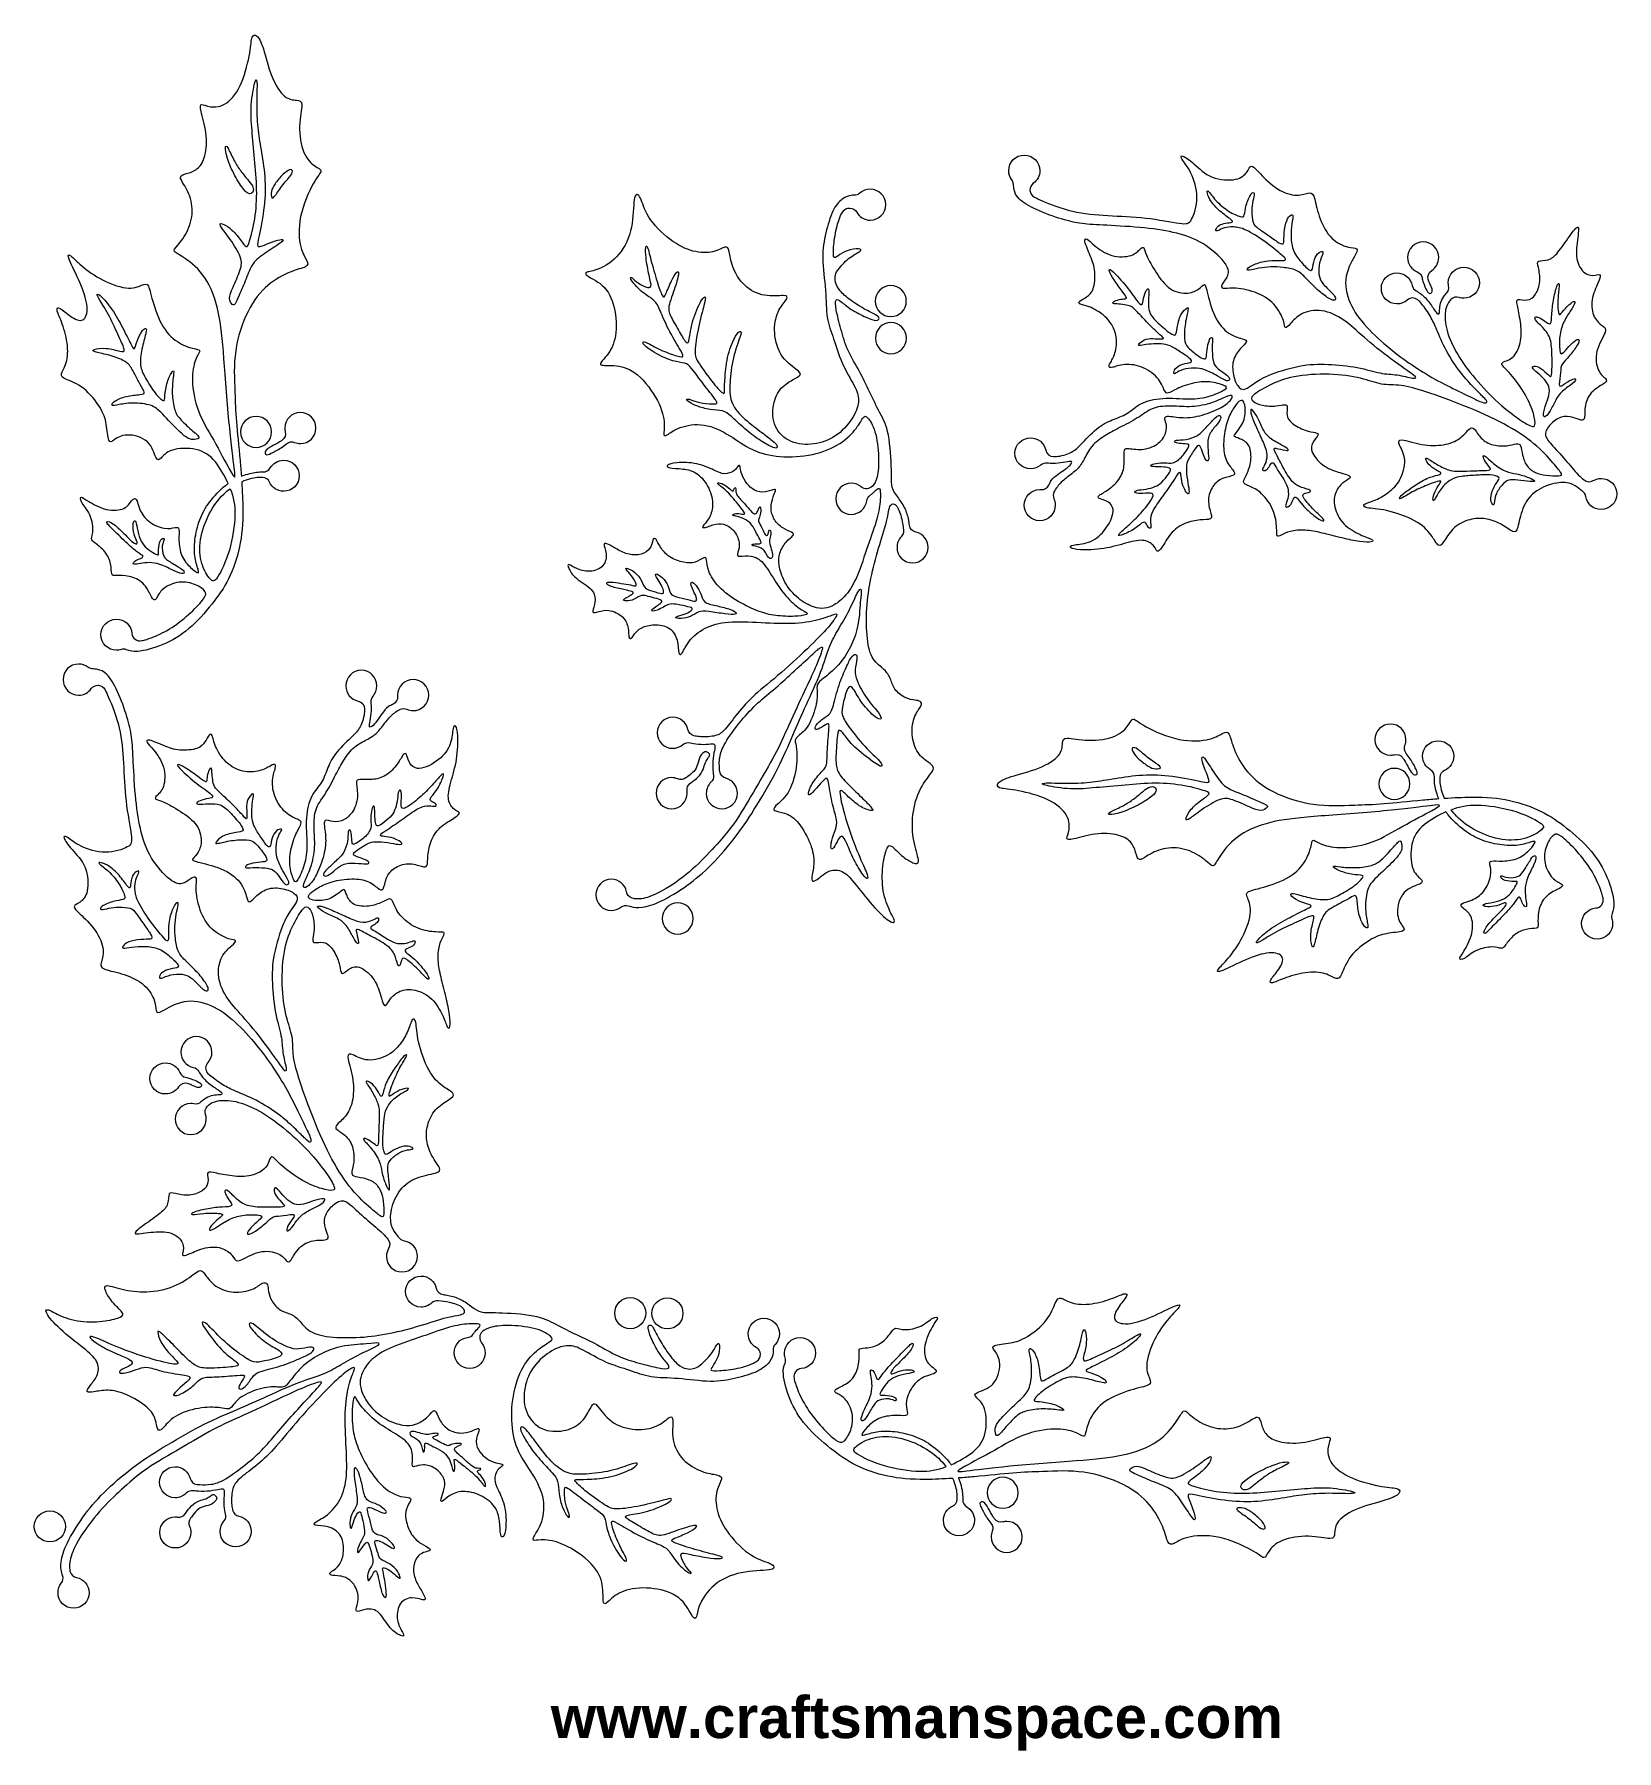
# Model space of a CAD drawing. Header units: millimetres. Extents: x 126 to 315, y -68 to 138.
import ezdxf

# ---------------------------------------------------------------- set-up
doc = ezdxf.new("R2010")
doc.units = ezdxf.units.MM
doc.header["$MEASUREMENT"] = 0
doc.layers.add('Layer 1', color=7, linetype='Continuous')

msp = doc.modelspace()

# ---------------------------------------------------------------- texts
at = {"insert": (187.7528, -61.424), "char_height": 5, "width": 103.573344, "attachment_point": 1}
msp.add_mtext('{\\fArial|b1|i0|c0|p34;www.craftsmanspace.com}', dxfattribs=at)

# ---------------------------------------------------------------- linework, layer by layer
at = {"layer": 'Layer 1', "lineweight": 20}
for points, knots in [([(149.0924, 83.8887), (148.6836, 84.8052), (148.1368, 85.7778), (147.572, 86.4739), (147.572, 86.4739), (146.882, 87.3246), (146.1642, 87.7635), (145.2332, 87.9668), (145.2332, 87.9668), (144.3021, 88.1702), (143.1568, 88.138), (142.4128, 87.8972), (142.4128, 87.8972), (141.6692, 87.6564), (141.3264, 87.2069), (141.0696, 86.9501), (141.0696, 86.9501), (140.8129, 86.6933), (140.6415, 86.6288), (140.4488, 87.0356), (140.4488, 87.0356), (140.2563, 87.4423), (140.0422, 88.32), (139.4214, 88.8926), (139.4214, 88.8926), (138.8007, 89.4651), (137.7731, 89.7331), (137.0185, 89.7061), (137.0185, 89.7061), (136.2641, 89.6794), (135.7821, 89.3583), (135.4503, 89.1282), (135.4503, 89.1282), (135.1188, 88.8981), (134.9365, 88.7588), (134.8134, 89.1066), (134.8134, 89.1066), (134.6906, 89.4545), (134.6263, 90.2896), (134.4979, 90.9959), (134.4979, 90.9959), (134.3695, 91.7022), (134.1768, 92.2804), (133.7219, 93.0243), (133.7219, 93.0243), (133.2671, 93.768), (132.5498, 94.6779), (131.7899, 95.2719), (131.7899, 95.2719), (131.0302, 95.8658), (130.2273, 96.1442), (129.7351, 96.3689), (129.7351, 96.3689), (129.2429, 96.5934), (129.0606, 96.765), (129.1302, 97.0539), (129.1302, 97.0539), (129.1999, 97.3427), (129.521, 97.7497), (129.703, 98.3757), (129.703, 98.3757), (129.8848, 99.0017), (129.9278, 99.8475), (129.8047, 100.7412), (129.8047, 100.7412), (129.6817, 101.6346), (129.3924, 102.5769), (129.1356, 103.2671), (129.1356, 103.2671), (128.8788, 103.9574), (128.654, 104.3963), (128.6057, 104.664), (128.6057, 104.664), (128.5577, 104.9314), (128.6861, 105.0278), (128.9805, 104.8618), (128.9805, 104.8618), (129.2746, 104.696), (129.7351, 104.2679), (130.2436, 103.9254), (130.2436, 103.9254), (130.7518, 103.5829), (131.3084, 103.3259), (131.6829, 103.5026), (131.6829, 103.5026), (132.0574, 103.679), (132.2503, 104.2895), (132.1914, 105.0814), (132.1914, 105.0814), (132.1326, 105.8732), (131.8219, 106.8474), (131.3724, 107.8855), (131.3724, 107.8855), (130.9232, 108.9236), (130.3343, 110.0263), (130.088, 110.6365), (130.088, 110.6365), (129.8419, 111.2464), (129.9385, 111.3641), (130.1632, 111.2251), (130.1632, 111.2251), (130.3877, 111.086), (130.7411, 110.6896), (131.3297, 110.1705), (131.3297, 110.1705), (131.9183, 109.6515), (132.7428, 109.0093), (133.7489, 108.4581), (133.7489, 108.4581), (134.7547, 107.9069), (135.943, 107.4467), (136.8367, 107.3397), (136.8367, 107.3397), (137.7301, 107.2326), (138.3299, 107.479), (138.7364, 107.6448), (138.7364, 107.6448), (139.143, 107.8105), (139.3573, 107.8965), (139.5391, 107.5324), (139.5391, 107.5324), (139.7209, 107.1686), (139.8711, 106.355), (140.1762, 105.3596), (140.1762, 105.3596), (140.4811, 104.3642), (140.9413, 103.1868), (141.5352, 102.3305), (141.5352, 102.3305), (142.1291, 101.4745), (142.8572, 100.939), (143.5208, 100.5965), (143.5208, 100.5965), (144.1842, 100.2543), (144.7837, 100.1043), (145.1689, 100.0186), (145.1689, 100.0186), (145.5541, 99.9332), (145.7257, 99.9116), (145.688, 99.7402), (145.688, 99.7402), (145.6507, 99.5691), (145.4043, 99.248), (145.1902, 98.6808), (145.1902, 98.6808), (144.9764, 98.1136), (144.7941, 97.3), (144.8211, 96.2243), (144.8211, 96.2243), (144.8478, 95.1488), (145.0834, 93.8107), (145.5383, 92.6013), (145.5383, 92.6013), (145.9931, 91.3921), (146.6674, 90.3108), (147.3684, 89.0693), (147.3684, 89.0693), (148.0693, 87.8278), (148.7975, 86.4256), (149.231, 85.639), (149.231, 85.639), (149.6642, 84.8523), (149.8035, 84.681), (149.8732, 84.6756), (149.8732, 84.6756), (149.9426, 84.6703), (149.9426, 84.831), (149.8249, 85.7836), (149.8249, 85.7836), (149.7072, 86.736), (149.4717, 88.4807), (149.2416, 90.9103), (149.2416, 90.9103), (149.0115, 93.3398), (148.7865, 96.4546), (148.5992, 98.8468), (148.5992, 98.8468), (148.412, 101.2388), (148.262, 102.9087), (147.9196, 104.4606), (147.9196, 104.4606), (147.5773, 106.0125), (147.0419, 107.4467), (146.3196, 108.5278), (146.3196, 108.5278), (145.5973, 109.6086), (144.6873, 110.3367), (143.997, 110.8129), (143.997, 110.8129), (143.3068, 111.2891), (142.8356, 111.5139), (142.6856, 111.7013), (142.6856, 111.7013), (142.5359, 111.8884), (142.7075, 112.0384), (143.0553, 112.4452), (143.0553, 112.4452), (143.4029, 112.8517), (143.9276, 113.5153), (144.2808, 114.2966), (144.2808, 114.2966), (144.6337, 115.0779), (144.816, 115.9772), (144.7837, 116.8175), (144.7837, 116.8175), (144.7516, 117.6575), (144.5053, 118.439), (144.1628, 119.092), (144.1628, 119.092), (143.8203, 119.7446), (143.3815, 120.2694), (143.3869, 120.5689), (143.3869, 120.5689), (143.3922, 120.8684), (143.8417, 120.9436), (144.2805, 121.072), (144.2805, 121.072), (144.7194, 121.2002), (145.1475, 121.3825), (145.5007, 121.7036), (145.5007, 121.7036), (145.8538, 122.0244), (146.1325, 122.4849), (146.3089, 123.2128), (146.3089, 123.2128), (146.4854, 123.9404), (146.5606, 124.9358), (146.4373, 125.9152), (146.4373, 125.9152), (146.3142, 126.8943), (145.9931, 127.8579), (145.8538, 128.4571), (145.8538, 128.4571), (145.7147, 129.0564), (145.7577, 129.2921), (145.9397, 129.3081), (145.9397, 129.3081), (146.1215, 129.3241), (146.4426, 129.1207), (146.9725, 129.0457), (146.9725, 129.0457), (147.5021, 128.9707), (148.2409, 129.0246), (148.9259, 129.5008), (148.9259, 129.5008), (149.6108, 129.977), (150.2424, 130.876), (150.7186, 132.0051), (150.7186, 132.0051), (151.1948, 133.1343), (151.5161, 134.4937), (151.6819, 135.4731), (151.6819, 135.4731), (151.8477, 136.4522), (151.8586, 137.0519), (151.9763, 137.3677), (151.9763, 137.3677), (152.094, 137.6832), (152.3188, 137.7155), (152.5542, 137.5068), (152.5542, 137.5068), (152.7897, 137.298), (153.036, 136.8483), (153.3142, 135.9706), (153.3142, 135.9706), (153.5923, 135.0932), (153.903, 133.7872), (154.3311, 132.7008), (154.3311, 132.7008), (154.759, 131.6146), (155.3049, 130.7476), (155.8401, 130.3088), (155.8401, 130.3088), (156.375, 129.87), (156.8998, 129.8593), (157.285, 129.8326), (157.285, 129.8326), (157.6702, 129.8059), (157.9165, 129.7627), (157.9219, 129.2598), (157.9219, 129.2598), (157.9272, 128.7569), (157.6918, 127.7933), (157.6648, 126.7069), (157.6648, 126.7069), (157.6381, 125.6208), (157.8204, 124.4113), (158.1736, 123.5657), (158.1736, 123.5657), (158.5265, 122.7203), (159.0512, 122.2385), (159.4794, 121.9494), (159.4794, 121.9494), (159.9073, 121.6606), (160.2391, 121.5643), (160.2177, 121.3395), (160.2177, 121.3395), (160.1964, 121.1147), (159.8216, 120.7614), (159.2918, 119.8087), (159.2918, 119.8087), (158.7622, 118.8563), (158.077, 117.3044), (157.7826, 115.8701), (157.7826, 115.8701), (157.4884, 114.4359), (157.5847, 113.1195), (157.8042, 112.2418), (157.8042, 112.2418), (158.0236, 111.3641), (158.366, 110.9253), (158.5321, 110.5935), (158.5321, 110.5935), (158.6978, 110.2617), (158.6872, 110.037), (158.35, 109.8603), (158.35, 109.8603), (158.0129, 109.6838), (157.3493, 109.5552), (156.5304, 109.2287), (156.5304, 109.2287), (155.7117, 108.9025), (154.7377, 108.3778), (153.8493, 107.6178), (153.8493, 107.6178), (152.961, 106.8581), (152.1581, 105.8625), (151.4785, 104.514), (151.4785, 104.514), (150.7989, 103.1654), (150.2421, 101.4635), (150.0021, 99.79), (150.0021, 99.79), (149.7623, 98.1194), (149.838, 96.476), (149.914, 94.8255), (149.914, 94.8255), (149.9475, 93.7071), (149.9817, 92.5957), (150.0865, 91.2877), (150.0865, 91.2877), (150.1914, 89.9765), (150.3683, 88.4671), (150.5312, 86.6288), (150.5312, 86.6288), (150.5841, 86.0322), (150.6358, 85.4001), (150.6817, 84.7584)], [0, 0, 0, 0, 0.01136364, 0.01136364, 0.01136364, 0.01136364, 0.02272727, 0.02272727, 0.02272727, 0.02272727, 0.03409091, 0.03409091, 0.03409091, 0.03409091, 0.04545455, 0.04545455, 0.04545455, 0.04545455, 0.05681818, 0.05681818, 0.05681818, 0.05681818, 0.06818182, 0.06818182, 0.06818182, 0.06818182, 0.07954545, 0.07954545, 0.07954545, 0.07954545, 0.09090909, 0.09090909, 0.09090909, 0.09090909, 0.10227273, 0.10227273, 0.10227273, 0.10227273, 0.11363636, 0.11363636, 0.11363636, 0.11363636, 0.125, 0.125, 0.125, 0.125, 0.13636364, 0.13636364, 0.13636364, 0.13636364, 0.14772727, 0.14772727, 0.14772727, 0.14772727, 0.15909091, 0.15909091, 0.15909091, 0.15909091, 0.17045455, 0.17045455, 0.17045455, 0.17045455, 0.18181818, 0.18181818, 0.18181818, 0.18181818, 0.19318182, 0.19318182, 0.19318182, 0.19318182, 0.20454545, 0.20454545, 0.20454545, 0.20454545, 0.21590909, 0.21590909, 0.21590909, 0.21590909, 0.22727273, 0.22727273, 0.22727273, 0.22727273, 0.23863636, 0.23863636, 0.23863636, 0.23863636, 0.25, 0.25, 0.25, 0.25, 0.26136364, 0.26136364, 0.26136364, 0.26136364, 0.27272727, 0.27272727, 0.27272727, 0.27272727, 0.28409091, 0.28409091, 0.28409091, 0.28409091, 0.29545455, 0.29545455, 0.29545455, 0.29545455, 0.30681818, 0.30681818, 0.30681818, 0.30681818, 0.31818182, 0.31818182, 0.31818182, 0.31818182, 0.32954545, 0.32954545, 0.32954545, 0.32954545, 0.34090909, 0.34090909, 0.34090909, 0.34090909, 0.35227273, 0.35227273, 0.35227273, 0.35227273, 0.36363636, 0.36363636, 0.36363636, 0.36363636, 0.375, 0.375, 0.375, 0.375, 0.38636364, 0.38636364, 0.38636364, 0.38636364, 0.39772727, 0.39772727, 0.39772727, 0.39772727, 0.40909091, 0.40909091, 0.40909091, 0.40909091, 0.42045455, 0.42045455, 0.42045455, 0.42045455, 0.43181818, 0.43181818, 0.43181818, 0.43181818, 0.44318182, 0.44318182, 0.44318182, 0.44318182, 0.45454545, 0.45454545, 0.45454545, 0.45454545, 0.46590909, 0.46590909, 0.46590909, 0.46590909, 0.47727273, 0.47727273, 0.47727273, 0.47727273, 0.48863636, 0.48863636, 0.48863636, 0.48863636, 0.5, 0.5, 0.5, 0.5, 0.51136364, 0.51136364, 0.51136364, 0.51136364, 0.52272727, 0.52272727, 0.52272727, 0.52272727, 0.53409091, 0.53409091, 0.53409091, 0.53409091, 0.54545455, 0.54545455, 0.54545455, 0.54545455, 0.55681818, 0.55681818, 0.55681818, 0.55681818, 0.56818182, 0.56818182, 0.56818182, 0.56818182, 0.57954545, 0.57954545, 0.57954545, 0.57954545, 0.59090909, 0.59090909, 0.59090909, 0.59090909, 0.60227273, 0.60227273, 0.60227273, 0.60227273, 0.61363636, 0.61363636, 0.61363636, 0.61363636, 0.625, 0.625, 0.625, 0.625, 0.63636364, 0.63636364, 0.63636364, 0.63636364, 0.64772727, 0.64772727, 0.64772727, 0.64772727, 0.65909091, 0.65909091, 0.65909091, 0.65909091, 0.67045455, 0.67045455, 0.67045455, 0.67045455, 0.68181818, 0.68181818, 0.68181818, 0.68181818, 0.69318182, 0.69318182, 0.69318182, 0.69318182, 0.70454545, 0.70454545, 0.70454545, 0.70454545, 0.71590909, 0.71590909, 0.71590909, 0.71590909, 0.72727273, 0.72727273, 0.72727273, 0.72727273, 0.73863636, 0.73863636, 0.73863636, 0.73863636, 0.75, 0.75, 0.75, 0.75, 0.76136364, 0.76136364, 0.76136364, 0.76136364, 0.77272727, 0.77272727, 0.77272727, 0.77272727, 0.78409091, 0.78409091, 0.78409091, 0.78409091, 0.79545455, 0.79545455, 0.79545455, 0.79545455, 0.80681818, 0.80681818, 0.80681818, 0.80681818, 0.81818182, 0.81818182, 0.81818182, 0.81818182, 0.82954545, 0.82954545, 0.82954545, 0.82954545, 0.84090909, 0.84090909, 0.84090909, 0.84090909, 0.85227273, 0.85227273, 0.85227273, 0.85227273, 0.86363636, 0.86363636, 0.86363636, 0.86363636, 0.875, 0.875, 0.875, 0.875, 0.88636364, 0.88636364, 0.88636364, 0.88636364, 0.89772727, 0.89772727, 0.89772727, 0.89772727, 0.90909091, 0.90909091, 0.90909091, 0.90909091, 0.92045455, 0.92045455, 0.92045455, 0.92045455, 0.93181818, 0.93181818, 0.93181818, 0.93181818, 0.94318182, 0.94318182, 0.94318182, 0.94318182, 0.95454545, 0.95454545, 0.95454545, 0.95454545, 0.96590909, 0.96590909, 0.96590909, 0.96590909, 0.97727273, 0.97727273, 0.97727273, 0.97727273, 1, 1, 1, 1]), ([(150.4159, 106.4547), (150.6513, 106.9872), (150.9831, 107.7472), (151.2559, 108.4348), (151.2559, 108.4348), (151.529, 109.1224), (151.7431, 109.7382), (152.0935, 110.2277), (152.0935, 110.2277), (152.444, 110.7173), (152.9312, 111.0814), (153.5384, 111.4933), (153.5384, 111.4933), (154.1457, 111.9054), (154.8738, 112.3658), (155.2697, 112.6466), (155.2697, 112.6466), (155.6656, 112.9277), (155.7301, 113.0294), (155.6634, 113.0828), (155.6634, 113.0828), (155.5964, 113.1364), (155.3981, 113.1418), (155.0505, 113.051), (155.0505, 113.051), (154.7027, 112.96), (154.2047, 112.7724), (153.7634, 112.5959), (153.7634, 112.5959), (153.3219, 112.4195), (152.9363, 112.2532), (152.7545, 112.2746), (152.7545, 112.2746), (152.5724, 112.2962), (152.594, 112.5049), (152.7464, 113.2782), (152.7464, 113.2782), (152.8989, 114.0515), (153.1828, 115.3893), (153.3513, 116.6388), (153.3513, 116.6388), (153.5197, 117.8883), (153.5734, 119.05), (153.5093, 120.2084), (153.5093, 120.2084), (153.445, 121.3669), (153.2627, 122.5232), (153.0996, 123.513), (153.0996, 123.513), (152.9365, 124.5031), (152.7918, 125.3276), (152.6877, 126.2183), (152.6877, 126.2183), (152.5833, 127.1093), (152.519, 128.0676), (152.519, 129.1511), (152.519, 129.1511), (152.519, 130.2348), (152.5833, 131.4442), (152.5513, 131.9634), (152.5513, 131.9634), (152.519, 132.4826), (152.3906, 132.311), (152.2355, 131.6717), (152.2355, 131.6717), (152.0804, 131.0321), (151.8982, 129.9243), (151.8528, 128.8916), (151.8528, 128.8916), (151.8071, 127.8588), (151.8984, 126.9006), (151.9945, 125.8171), (151.9945, 125.8171), (152.0909, 124.7334), (152.1926, 123.5239), (152.2996, 122.3145), (152.2996, 122.3145), (152.4066, 121.105), (152.519, 119.8953), (152.519, 118.6886), (152.519, 118.6886), (152.519, 117.4818), (152.4066, 116.2777), (152.2222, 115.2209), (152.2222, 115.2209), (152.0375, 114.1639), (151.7804, 113.2539), (151.6013, 112.7564), (151.6013, 112.7564), (151.4219, 112.2588), (151.3203, 112.1729), (151.1251, 112.3629), (151.1251, 112.3629), (150.9297, 112.553), (150.6404, 113.0187), (150.2792, 113.4709), (150.2792, 113.4709), (149.9181, 113.9231), (149.4846, 114.3619), (149.1047, 114.6401), (149.1047, 114.6401), (148.7249, 114.9185), (148.3982, 115.0362), (148.2378, 115.0308), (148.2378, 115.0308), (148.0773, 115.0255), (148.0827, 114.8971), (148.2885, 114.5869), (148.2885, 114.5869), (148.4946, 114.2765), (148.9016, 113.7838), (149.3562, 113.1311), (149.3562, 113.1311), (149.811, 112.4782), (150.3144, 111.6646), (150.5419, 111.0547), (150.5419, 111.0547), (150.7693, 110.4447), (150.7207, 110.0377), (150.5176, 109.4331), (150.5176, 109.4331), (150.3142, 108.8285), (149.9555, 108.0256), (149.6933, 107.4263), (149.6933, 107.4263), (149.4312, 106.8271), (149.2652, 106.4307), (149.2732, 106.0911), (149.2732, 106.0911), (149.2812, 105.7513), (149.4635, 105.4674), (149.597, 105.347), (149.597, 105.347), (149.7307, 105.2266), (149.8166, 105.2696), (149.9288, 105.4433), (149.9288, 105.4433), (150.0411, 105.6171), (150.1805, 105.9225), (150.4159, 106.4547)], [0, 0, 0, 0, 0.02777778, 0.02777778, 0.02777778, 0.02777778, 0.05555556, 0.05555556, 0.05555556, 0.05555556, 0.08333333, 0.08333333, 0.08333333, 0.08333333, 0.11111111, 0.11111111, 0.11111111, 0.11111111, 0.13888889, 0.13888889, 0.13888889, 0.13888889, 0.16666667, 0.16666667, 0.16666667, 0.16666667, 0.19444444, 0.19444444, 0.19444444, 0.19444444, 0.22222222, 0.22222222, 0.22222222, 0.22222222, 0.25, 0.25, 0.25, 0.25, 0.27777778, 0.27777778, 0.27777778, 0.27777778, 0.30555556, 0.30555556, 0.30555556, 0.30555556, 0.33333333, 0.33333333, 0.33333333, 0.33333333, 0.36111111, 0.36111111, 0.36111111, 0.36111111, 0.38888889, 0.38888889, 0.38888889, 0.38888889, 0.41666667, 0.41666667, 0.41666667, 0.41666667, 0.44444444, 0.44444444, 0.44444444, 0.44444444, 0.47222222, 0.47222222, 0.47222222, 0.47222222, 0.5, 0.5, 0.5, 0.5, 0.52777778, 0.52777778, 0.52777778, 0.52777778, 0.55555556, 0.55555556, 0.55555556, 0.55555556, 0.58333333, 0.58333333, 0.58333333, 0.58333333, 0.61111111, 0.61111111, 0.61111111, 0.61111111, 0.63888889, 0.63888889, 0.63888889, 0.63888889, 0.66666667, 0.66666667, 0.66666667, 0.66666667, 0.69444444, 0.69444444, 0.69444444, 0.69444444, 0.72222222, 0.72222222, 0.72222222, 0.72222222, 0.75, 0.75, 0.75, 0.75, 0.77777778, 0.77777778, 0.77777778, 0.77777778, 0.80555556, 0.80555556, 0.80555556, 0.80555556, 0.83333333, 0.83333333, 0.83333333, 0.83333333, 0.86111111, 0.86111111, 0.86111111, 0.86111111, 0.88888889, 0.88888889, 0.88888889, 0.88888889, 0.91666667, 0.91666667, 0.91666667, 0.91666667, 0.94444444, 0.94444444, 0.94444444, 0.94444444, 1, 1, 1, 1]), ([(151.4006, 120.3475), (151.1331, 120.6713), (150.8064, 121.0677), (150.5203, 121.4662), (150.5203, 121.4662), (150.2341, 121.8647), (149.9877, 122.2664), (149.7363, 122.756), (149.7363, 122.756), (149.4848, 123.2455), (149.2278, 123.8237), (149.0513, 124.1099), (149.0513, 124.1099), (148.8746, 124.3963), (148.7783, 124.3907), (148.7623, 124.1552), (148.7623, 124.1552), (148.746, 123.9198), (148.8106, 123.4543), (149.0111, 122.839), (149.0111, 122.839), (149.2118, 122.2235), (149.5489, 121.4582), (149.9101, 120.7786), (149.9101, 120.7786), (150.2712, 120.099), (150.6569, 119.5046), (150.9698, 119.1301), (150.9698, 119.1301), (151.2829, 118.7556), (151.5236, 118.6002), (151.7135, 118.6029), (151.7135, 118.6029), (151.9035, 118.6056), (152.0428, 118.7665), (152.0962, 118.9456), (152.0962, 118.9456), (152.1499, 119.1247), (152.1176, 119.323), (151.9972, 119.5475), (151.9972, 119.5475), (151.8768, 119.7723), (151.6681, 120.024), (151.4006, 120.3475)], [0, 0, 0, 0, 0.08333333, 0.08333333, 0.08333333, 0.08333333, 0.16666667, 0.16666667, 0.16666667, 0.16666667, 0.25, 0.25, 0.25, 0.25, 0.33333333, 0.33333333, 0.33333333, 0.33333333, 0.41666667, 0.41666667, 0.41666667, 0.41666667, 0.5, 0.5, 0.5, 0.5, 0.58333333, 0.58333333, 0.58333333, 0.58333333, 0.66666667, 0.66666667, 0.66666667, 0.66666667, 0.75, 0.75, 0.75, 0.75, 0.83333333, 0.83333333, 0.83333333, 0.83333333, 1, 1, 1, 1]), ([(154.7319, 119.8072), (154.9806, 120.1631), (155.3394, 120.6126), (155.6629, 120.9228), (155.6629, 120.9228), (155.9867, 121.2332), (156.276, 121.4048), (156.4658, 121.4715), (156.4658, 121.4715), (156.6559, 121.5385), (156.7469, 121.5009), (156.7843, 121.3941), (156.7843, 121.3941), (156.8219, 121.2871), (156.8056, 121.1101), (156.6051, 120.8266), (156.6051, 120.8266), (156.4044, 120.5431), (156.019, 120.1521), (155.6605, 119.6975), (155.6605, 119.6975), (155.302, 119.2427), (154.9702, 118.7233), (154.7428, 118.4184), (154.7428, 118.4184), (154.5154, 118.1133), (154.3921, 118.0223), (154.32, 118.1427), (154.32, 118.1427), (154.2476, 118.2631), (154.2263, 118.5951), (154.285, 118.892), (154.285, 118.892), (154.344, 119.189), (154.4831, 119.4514), (154.7319, 119.8072)], [0, 0, 0, 0, 0.1, 0.1, 0.1, 0.1, 0.2, 0.2, 0.2, 0.2, 0.3, 0.3, 0.3, 0.3, 0.4, 0.4, 0.4, 0.4, 0.5, 0.5, 0.5, 0.5, 0.6, 0.6, 0.6, 0.6, 0.7, 0.7, 0.7, 0.7, 0.8, 0.8, 0.8, 0.8, 1, 1, 1, 1]), ([(296.5658, 106.1783), (296.744, 106.1215), (296.9345, 106.0907), (297.1321, 106.0907), (297.1321, 106.0907), (298.1607, 106.0907), (298.9944, 106.9244), (298.9944, 107.953), (298.9944, 107.953), (298.9944, 108.9816), (298.1607, 109.8154), (297.1321, 109.8154), (297.1321, 109.8154), (296.1034, 109.8154), (295.2697, 108.9816), (295.2697, 107.953), (295.2697, 107.953), (295.2697, 107.8222), (295.2833, 107.694), (295.3088, 107.571), (295.3088, 107.571), (295.3741, 107.2571), (295.293, 106.9586), (295.0777, 106.7212), (295.0777, 106.7212), (294.9549, 106.5858), (294.8406, 106.4499), (294.7447, 106.3144), (294.7447, 106.3144), (294.553, 106.0443), (294.4323, 105.7737), (294.3588, 105.4848), (294.3588, 105.4848), (294.2852, 105.1958), (294.2586, 104.888), (294.2399, 104.6579), (294.2399, 104.6579), (294.2212, 104.4278), (294.2103, 104.2751), (294.1447, 104.2203), (294.1447, 104.2203), (294.0792, 104.1654), (293.9588, 104.2084), (293.7743, 104.4492), (293.7743, 104.4492), (293.5896, 104.6899), (293.3406, 105.129), (293.0316, 105.5397), (293.0316, 105.5397), (292.7226, 105.9504), (292.3532, 106.3331), (292.0008, 106.6033), (292.0008, 106.6033), (291.8093, 106.7501), (291.6222, 106.8639), (291.438, 106.9625), (291.438, 106.9625), (291.1722, 107.1045), (291.0013, 107.3353), (290.9431, 107.6312), (290.9431, 107.6312), (290.7746, 108.4863), (290.0207, 109.1316), (289.1159, 109.1316), (289.1159, 109.1316), (288.0873, 109.1316), (287.2535, 108.2979), (287.2535, 107.2693), (287.2535, 107.2693), (287.2535, 106.2407), (288.0873, 105.4069), (289.1159, 105.4069), (289.1159, 105.4069), (289.5923, 105.4069), (290.027, 105.5861), (290.3564, 105.88), (290.3564, 105.88), (290.7188, 106.2038), (291.2557, 106.212), (291.6278, 105.8994), (291.6278, 105.8994), (291.7705, 105.7795), (291.929, 105.6178), (292.1178, 105.3858), (292.1178, 105.3858), (292.4333, 104.998), (292.8353, 104.4118), (293.1333, 103.9009), (293.1333, 103.9009), (293.4316, 103.3897), (293.6272, 102.9536), (293.9107, 102.282), (293.9107, 102.282), (294.1942, 101.6104), (294.5666, 100.7031), (295.0615, 99.7881), (295.0615, 99.7881), (295.5564, 98.873), (296.1748, 97.9495), (296.758, 97.1951), (296.758, 97.1951), (297.3413, 96.4405), (297.8898, 95.8544), (298.358, 95.3689), (298.358, 95.3689), (298.8262, 94.8833), (299.2146, 94.4978), (299.4687, 94.241), (299.4687, 94.241), (299.7228, 93.9843), (299.8432, 93.8556), (299.8806, 93.7447), (299.8806, 93.7447), (299.9182, 93.6338), (299.8726, 93.5398), (299.6988, 93.5452), (299.6988, 93.5452), (299.5247, 93.5505), (299.2223, 93.6551), (298.6913, 93.8971), (298.6913, 93.8971), (298.16, 94.1391), (297.4, 94.5194), (296.517, 94.9554), (296.517, 94.9554), (295.634, 95.3915), (294.6277, 95.884), (293.6738, 96.4109), (293.6738, 96.4109), (292.72, 96.9381), (291.8183, 97.5002), (290.9302, 98.0997), (290.9302, 98.0997), (290.0419, 98.6992), (289.1671, 99.3366), (288.2428, 100.0939), (288.2428, 100.0939), (287.3186, 100.8514), (286.3443, 101.7291), (285.5096, 102.6388), (285.5096, 102.6388), (284.6749, 103.5485), (283.9791, 104.4907), (283.5242, 105.5288), (283.5242, 105.5288), (283.0694, 106.5669), (282.8553, 107.7016), (283.0531, 108.7503), (283.0531, 108.7503), (283.2512, 109.7991), (283.8613, 110.7627), (284.1502, 111.319), (284.1502, 111.319), (284.4393, 111.8755), (284.4072, 112.0255), (284.1344, 112.095), (284.1344, 112.095), (283.8616, 112.1646), (283.3475, 112.1539), (282.7429, 112.384), (282.7429, 112.384), (282.1383, 112.6141), (281.4424, 113.0852), (280.9022, 113.7809), (280.9022, 113.7809), (280.3616, 114.4765), (279.976, 115.3971), (279.7138, 116.2585), (279.7138, 116.2585), (279.4517, 117.1201), (279.3124, 117.923), (279.1466, 118.3349), (279.1466, 118.3349), (278.9808, 118.7471), (278.7879, 118.7684), (278.4296, 118.6776), (278.4296, 118.6776), (278.0711, 118.5866), (277.5464, 118.383), (276.8561, 118.4473), (276.8561, 118.4473), (276.1658, 118.5116), (275.3095, 118.8434), (274.5282, 119.3893), (274.5282, 119.3893), (273.7469, 119.9351), (273.0404, 120.6951), (272.5695, 121.198), (272.5695, 121.198), (272.0986, 121.7011), (271.8632, 121.9473), (271.6814, 121.9099), (271.6814, 121.9099), (271.4994, 121.8725), (271.3707, 121.5511), (271.13, 121.2089), (271.13, 121.2089), (270.8892, 120.8664), (270.5358, 120.5024), (269.7868, 120.3473), (269.7868, 120.3473), (269.0375, 120.1919), (267.8921, 120.2456), (266.9878, 120.6094), (266.9878, 120.6094), (266.0834, 120.9732), (265.4198, 121.6477), (264.8366, 122.1613), (264.8366, 122.1613), (264.2533, 122.6752), (263.7499, 123.0283), (263.4825, 123.1247), (263.4825, 123.1247), (263.215, 123.221), (263.1827, 123.0604), (263.3915, 122.7235), (263.3915, 122.7235), (263.6002, 122.3863), (264.0499, 121.8723), (264.4405, 121.0805), (264.4405, 121.0805), (264.8312, 120.2885), (265.163, 119.2179), (265.163, 118.1691), (265.163, 118.1691), (265.163, 117.1204), (264.8312, 116.0925), (264.5264, 115.5522), (264.5264, 115.5522), (264.2213, 115.0117), (263.9427, 114.958), (263.0276, 115.0864), (263.0276, 115.0864), (262.1126, 115.2148), (260.5607, 115.5255), (259.0194, 115.7019), (259.0194, 115.7019), (257.4782, 115.8784), (255.9476, 115.9216), (254.4867, 116.0017), (254.4867, 116.0017), (253.0258, 116.082), (251.6341, 116.1998), (250.2642, 116.5206), (250.2642, 116.5206), (248.8943, 116.8417), (247.5455, 117.3665), (246.6038, 117.7837), (246.6038, 117.7837), (246.2402, 117.9449), (245.9368, 118.0903), (245.6841, 118.2194), (245.6841, 118.2194), (245.3742, 118.3779), (245.1842, 118.6636), (245.1579, 119.0109), (245.1579, 119.0109), (245.1317, 119.358), (245.2766, 119.6691), (245.5594, 119.8723), (245.5594, 119.8723), (246.0293, 120.2101), (246.3358, 120.7621), (246.3358, 121.3854), (246.3358, 121.3854), (246.3358, 122.414), (245.5021, 123.2477), (244.4735, 123.2477), (244.4735, 123.2477), (243.4449, 123.2477), (242.6111, 122.414), (242.6111, 121.3854), (242.6111, 121.3854), (242.6111, 120.9638), (242.7512, 120.5747), (242.9871, 120.2628), (242.9871, 120.2628), (243.1024, 120.1101), (243.1638, 119.9507), (243.18, 119.7601), (243.18, 119.7601), (243.199, 119.5376), (243.2247, 119.3133), (243.2711, 119.0847), (243.2711, 119.0847), (243.3388, 118.75), (243.4516, 118.4046), (243.8662, 118.0046), (243.8662, 118.0046), (244.281, 117.6046), (244.9982, 117.1495), (245.9305, 116.7175), (245.9305, 116.7175), (246.863, 116.2854), (248.0113, 115.8762), (248.9462, 115.5888), (248.9462, 115.5888), (249.8814, 115.3012), (250.604, 115.135), (251.4066, 115.0335), (251.4066, 115.0335), (252.2093, 114.9318), (253.0925, 114.8942), (254.3848, 114.8301), (254.3848, 114.8301), (255.6772, 114.7658), (257.3794, 114.6748), (258.867, 114.525), (258.867, 114.525), (260.3546, 114.3753), (261.6286, 114.1663), (262.7551, 113.8855), (262.7551, 113.8855), (263.8815, 113.6046), (264.8609, 113.2512), (265.8536, 112.636), (265.8536, 112.636), (266.8463, 112.0204), (267.8526, 111.1428), (268.3955, 110.4552), (268.3955, 110.4552), (268.9387, 109.7676), (269.0193, 109.2695), (268.8802, 108.8416), (268.8802, 108.8416), (268.7409, 108.4134), (268.3822, 108.0547), (268.2244, 107.7792), (268.2244, 107.7792), (268.0664, 107.5037), (268.1094, 107.3108), (268.3178, 107.2654), (268.3178, 107.2654), (268.5266, 107.2198), (268.9016, 107.3217), (269.5703, 107.2977), (269.5703, 107.2977), (270.2392, 107.2734), (271.2028, 107.1234), (272.0855, 106.8079), (272.0855, 106.8079), (272.9685, 106.4921), (273.7714, 106.0103), (274.3653, 105.3763), (274.3653, 105.3763), (274.9593, 104.7421), (275.3449, 103.9552), (275.5214, 103.4256), (275.5214, 103.4256), (275.6981, 102.8958), (275.6658, 102.6227), (275.7568, 102.58), (275.7568, 102.58), (275.8479, 102.5371), (276.0619, 102.7247), (276.3694, 103.0616), (276.3694, 103.0616), (276.6772, 103.3987), (277.0789, 103.8858), (277.7182, 104.2147), (277.7182, 104.2147), (278.3578, 104.5438), (279.2354, 104.7154), (280.1345, 104.5897), (280.1345, 104.5897), (281.0335, 104.4637), (281.9543, 104.0409), (282.7597, 103.4844), (282.7597, 103.4844), (283.565, 102.9278), (284.2555, 102.2373), (285.1839, 101.4186), (285.1839, 101.4186), (286.1123, 100.5999), (287.2793, 99.6524), (288.4057, 98.8204), (288.4057, 98.8204), (289.5322, 97.9883), (290.6185, 97.2709), (291.0921, 96.8883), (291.0921, 96.8883), (291.5659, 96.5058), (291.4265, 96.4575), (290.988, 96.5325), (290.988, 96.5325), (290.5491, 96.6075), (289.8103, 96.8056), (289.139, 96.9019), (289.139, 96.9019), (288.4674, 96.9983), (287.8623, 96.9927), (287.1106, 97.1371), (287.1106, 97.1371), (286.3586, 97.2818), (285.4594, 97.5762), (284.3759, 97.7849), (284.3759, 97.7849), (283.2922, 97.9937), (282.0235, 98.1167), (280.865, 98.1675), (280.865, 98.1675), (279.7065, 98.2184), (278.6573, 98.1968), (277.3998, 97.9507), (277.3998, 97.9507), (276.1423, 97.7046), (274.6758, 97.2335), (273.7154, 96.8323), (273.7154, 96.8323), (272.7547, 96.4308), (272.2998, 96.0988), (271.9253, 95.8233), (271.9253, 95.8233), (271.5508, 95.5476), (271.2562, 95.3279), (270.9887, 95.2289), (270.9887, 95.2289), (270.7212, 95.1299), (270.4802, 95.1515), (270.2341, 95.3976), (270.2341, 95.3976), (269.988, 95.6437), (269.7363, 96.1148), (269.5839, 96.7034), (269.5839, 96.7034), (269.4314, 97.292), (269.3778, 97.9988), (269.5249, 98.59), (269.5249, 98.59), (269.6722, 99.1813), (270.02, 99.6577), (270.3491, 100.0296), (270.3491, 100.0296), (270.6783, 100.4014), (270.9887, 100.6691), (271.0717, 100.8456), (271.0717, 100.8456), (271.1547, 101.022), (271.01, 101.108), (270.5712, 101.247), (270.5712, 101.247), (270.1324, 101.3861), (269.3991, 101.5788), (268.7543, 102.0737), (268.7543, 102.0737), (268.1094, 102.5689), (267.5528, 103.3664), (267.1489, 104.3349), (267.1489, 104.3349), (266.7448, 105.3035), (266.4931, 106.4436), (266.338, 107.0615), (266.338, 107.0615), (266.1829, 107.6797), (266.1239, 107.7761), (265.9982, 107.72), (265.9982, 107.72), (265.8725, 107.6637), (265.6798, 107.455), (265.3829, 107.2329), (265.3829, 107.2329), (265.0858, 107.0108), (264.6842, 106.7754), (264.0769, 106.7193), (264.0769, 106.7193), (263.4696, 106.663), (262.656, 106.786), (261.9791, 107.2275), (261.9791, 107.2275), (261.3022, 107.669), (260.7616, 108.429), (260.2828, 109.1753), (260.2828, 109.1753), (259.8036, 109.9219), (259.3862, 110.6554), (259.1534, 111.177), (259.1534, 111.177), (258.9206, 111.6988), (258.8723, 112.0093), (258.7816, 112.1323), (258.7816, 112.1323), (258.6905, 112.2556), (258.5566, 112.1911), (258.3481, 111.9826), (258.3481, 111.9826), (258.1393, 111.7738), (257.8554, 111.4204), (257.2641, 111.2253), (257.2641, 111.2253), (256.6728, 111.0299), (255.7738, 110.9923), (254.9632, 111.2224), (254.9632, 111.2224), (254.1525, 111.4525), (253.4297, 111.9505), (252.9401, 112.3544), (252.9401, 112.3544), (252.4506, 112.7585), (252.1933, 113.069), (251.9981, 113.1813), (251.9981, 113.1813), (251.8028, 113.2937), (251.669, 113.208), (251.7491, 112.8362), (251.7491, 112.8362), (251.8295, 112.4641), (252.1241, 111.8059), (252.3809, 111.1772), (252.3809, 111.1772), (252.6377, 110.5484), (252.8571, 109.9489), (252.9212, 109.2479), (252.9212, 109.2479), (252.9855, 108.5469), (252.8945, 107.7438), (252.7127, 107.2195), (252.7127, 107.2195), (252.5307, 106.695), (252.2576, 106.4489), (251.9501, 106.2511), (251.9501, 106.2511), (251.6423, 106.053), (251.2996, 105.9028), (251.1338, 105.7584), (251.1338, 105.7584), (250.9678, 105.614), (250.9787, 105.4749), (251.1632, 105.3895), (251.1632, 105.3895), (251.3479, 105.3038), (251.7066, 105.2715), (252.2576, 105.0577), (252.2576, 105.0577), (252.8088, 104.8436), (253.553, 104.4472), (254.1442, 103.9043), (254.1442, 103.9043), (254.7355, 103.3611), (255.1743, 102.6706), (255.3831, 101.9696), (255.3831, 101.9696), (255.5918, 101.2686), (255.5704, 100.5565), (255.4447, 99.9626), (255.4447, 99.9626), (255.319, 99.3687), (255.0886, 98.8922), (254.9122, 98.5687), (254.9122, 98.5687), (254.7355, 98.2449), (254.6124, 98.0733), (254.6178, 97.9505), (254.6178, 97.9505), (254.6231, 97.8274), (254.7571, 97.7522), (255.0673, 97.8192), (255.0673, 97.8192), (255.3777, 97.8861), (255.8648, 98.0949), (256.5175, 98.1456), (256.5175, 98.1456), (257.1704, 98.1966), (257.9896, 98.0895), (258.7279, 97.7684), (258.7279, 97.7684), (259.4665, 97.4473), (260.1247, 96.9121), (260.5366, 96.3879), (260.5366, 96.3879), (260.9488, 95.8634), (261.1148, 95.3493), (261.2645, 95.0551), (261.2645, 95.0551), (261.4143, 94.7609), (261.5483, 94.6857), (261.7541, 94.7471), (261.7541, 94.7471), (261.9602, 94.8088), (262.2388, 95.0071), (262.7791, 95.2529), (262.7791, 95.2529), (263.3196, 95.499), (264.1225, 95.7937), (264.8662, 95.9515), (264.8662, 95.9515), (265.6101, 96.1092), (266.2953, 96.1308), (266.9426, 96.0398), (266.9426, 96.0398), (267.5902, 95.9488), (268.2006, 95.7454), (268.4975, 95.5903), (268.4975, 95.5903), (268.7945, 95.435), (268.7783, 95.3279), (268.4225, 95.1112), (268.4225, 95.1112), (268.0666, 94.8944), (267.3708, 94.568), (266.6458, 94.3541), (266.6458, 94.3541), (265.9205, 94.1401), (265.1659, 94.0381), (264.2082, 94.0408), (264.2082, 94.0408), (263.2502, 94.0437), (262.0886, 94.1508), (261.0585, 94.0893), (261.0585, 94.0893), (260.0284, 94.0277), (259.1291, 93.7974), (258.4442, 93.4442), (258.4442, 93.4442), (257.7592, 93.0911), (257.2881, 92.6146), (256.7559, 92.2831), (256.7559, 92.2831), (256.2233, 91.9513), (255.6292, 91.7636), (255.0219, 91.5122), (255.0219, 91.5122), (254.4146, 91.2607), (253.7935, 90.945), (253.1328, 90.4044), (253.1328, 90.4044), (252.4719, 89.8639), (251.7705, 89.0986), (251.2649, 88.5824), (251.2649, 88.5824), (250.7593, 88.0659), (250.4487, 87.7982), (249.9751, 87.5763), (249.9751, 87.5763), (249.5016, 87.3542), (248.8647, 87.1773), (248.353, 87.1305), (248.353, 87.1305), (248.2183, 87.1181), (248.0921, 87.1147), (247.9727, 87.1178), (247.9727, 87.1178), (247.5169, 87.1302), (247.1409, 87.445), (247.0484, 87.8916), (247.0484, 87.8916), (246.8735, 88.7384), (246.1232, 89.3746), (245.2247, 89.3746), (245.2247, 89.3746), (244.1961, 89.3746), (243.3623, 88.5409), (243.3623, 87.5122), (243.3623, 87.5122), (243.3623, 86.4836), (244.1961, 85.6499), (245.2247, 85.6499), (245.2247, 85.6499), (245.6943, 85.6499), (246.1235, 85.8239), (246.4509, 86.1106), (246.4509, 86.1106), (246.6686, 86.3011), (246.9305, 86.3805), (247.2174, 86.3426), (247.2174, 86.3426), (247.4443, 86.3127), (247.6744, 86.2907), (247.9113, 86.2892), (247.9113, 86.2892), (248.3186, 86.2863), (248.747, 86.3428), (249.1283, 86.4108), (249.1283, 86.4108), (249.5096, 86.479), (249.844, 86.5596), (250.0193, 86.5462), (250.0193, 86.5462), (250.1945, 86.5326), (250.2105, 86.4256), (250.0795, 86.2492), (250.0795, 86.2492), (249.9484, 86.0725), (249.67, 85.8261), (249.3892, 85.6161), (249.3892, 85.6161), (249.1084, 85.4062), (248.8244, 85.2319), (248.5356, 85.0273), (248.5356, 85.0273), (248.2465, 84.8227), (247.9521, 84.5873), (247.7149, 84.2429), (247.7149, 84.2429), (247.6072, 84.0863), (247.5111, 83.9072), (247.4217, 83.7159), (247.4217, 83.7159), (247.2477, 83.3438), (246.8807, 83.1288), (246.471, 83.1589), (246.471, 83.1589), (246.4252, 83.1621), (246.3788, 83.164), (246.3322, 83.164), (246.3322, 83.164), (245.3036, 83.164), (244.4698, 82.3303), (244.4698, 81.3016), (244.4698, 81.3016), (244.4698, 80.273), (245.3036, 79.4393), (246.3322, 79.4393), (246.3322, 79.4393), (247.3608, 79.4393), (248.1946, 80.273), (248.1946, 81.3016), (248.1946, 81.3016), (248.1946, 81.5732), (248.1361, 81.8315), (248.0317, 82.064), (248.0317, 82.064), (247.9045, 82.3473), (247.9145, 82.6446), (248.0606, 82.9186), (248.0606, 82.9186), (248.1671, 83.1191), (248.2875, 83.3179), (248.437, 83.5128), (248.437, 83.5128), (248.7089, 83.8671), (249.0783, 84.2096), (249.5089, 84.5521), (249.5089, 84.5521), (249.9397, 84.8946), (250.4321, 85.2373), (250.7986, 85.6011), (250.7986, 85.6011), (251.1651, 85.9649), (251.4062, 86.3504), (251.6549, 86.8212), (251.6549, 86.8212), (251.9037, 87.2921), (252.1608, 87.8486), (252.5727, 88.3355), (252.5727, 88.3355), (252.9848, 88.8227), (253.552, 89.2401), (254.1086, 89.596), (254.1086, 89.596), (254.6651, 89.9518), (255.211, 90.2464), (255.8852, 90.5913), (255.8852, 90.5913), (256.5595, 90.9365), (257.3624, 91.3328), (258.0206, 91.7474), (258.0206, 91.7474), (258.6789, 92.1622), (259.1927, 92.5957), (259.8053, 92.8498), (259.8053, 92.8498), (260.4182, 93.1039), (261.1301, 93.1792), (261.8764, 93.1738), (261.8764, 93.1738), (262.623, 93.1682), (263.4043, 93.0826), (264.2283, 93.1013), (264.2283, 93.1013), (265.0526, 93.1199), (265.9196, 93.2432), (266.7035, 93.4867), (266.7035, 93.4867), (267.4875, 93.7301), (268.1887, 94.0942), (268.6409, 94.284), (268.6409, 94.284), (269.0931, 94.4741), (269.2965, 94.4901), (269.3661, 94.391), (269.3661, 94.391), (269.4358, 94.292), (269.3712, 94.0779), (269.128, 93.8078), (269.128, 93.8078), (268.8846, 93.5374), (268.4615, 93.211), (267.8115, 92.8818), (267.8115, 92.8818), (267.1613, 92.5527), (266.2837, 92.2209), (265.489, 92.0204), (265.489, 92.0204), (264.6943, 91.8197), (263.9822, 91.7498), (263.2572, 91.7979), (263.2572, 91.7979), (262.5322, 91.8462), (261.7934, 92.0124), (261.4992, 91.9348), (261.4992, 91.9348), (261.2048, 91.8571), (261.3548, 91.536), (261.4429, 91.1615), (261.4429, 91.1615), (261.5313, 90.7867), (261.5582, 90.3586), (261.3978, 89.9064), (261.3978, 89.9064), (261.2371, 89.4542), (260.8891, 88.9778), (260.3861, 88.6219), (260.3861, 88.6219), (259.883, 88.2661), (259.2248, 88.0307), (258.5665, 87.9853), (258.5665, 87.9853), (257.9083, 87.9397), (257.25, 88.0843), (256.8862, 88.1003), (256.8862, 88.1003), (256.5224, 88.1164), (256.4525, 88.004), (256.4418, 87.6695), (256.4418, 87.6695), (256.4311, 87.3351), (256.4794, 86.7785), (256.4367, 86.2166), (256.4367, 86.2166), (256.3937, 85.6547), (256.26, 85.0873), (255.9309, 84.5603), (255.9309, 84.5603), (255.6017, 84.0332), (255.0772, 83.546), (254.6037, 83.2062), (254.6037, 83.2062), (254.1302, 82.8664), (253.7071, 82.6737), (253.4933, 82.5053), (253.4933, 82.5053), (253.2792, 82.3366), (253.2739, 82.1919), (253.4423, 82.1038), (253.4423, 82.1038), (253.611, 82.0155), (253.9535, 81.9832), (254.336, 81.7854), (254.336, 81.7854), (254.7187, 81.5873), (255.1416, 81.2232), (255.1175, 80.5652), (255.1175, 80.5652), (255.0935, 79.907), (254.6224, 78.9541), (254.0605, 78.2531), (254.0605, 78.2531), (253.4986, 77.5522), (252.8457, 77.1027), (252.1581, 76.8646), (252.1581, 76.8646), (251.4705, 76.6265), (250.7477, 76.5995), (250.3652, 76.5194), (250.3652, 76.5194), (249.9826, 76.4391), (249.9397, 76.3053), (250.0761, 76.1956), (250.0761, 76.1956), (250.2127, 76.0859), (250.5285, 76.0002), (251.2241, 75.9655), (251.2241, 75.9655), (251.9197, 75.9306), (252.9957, 75.9469), (254.0015, 76.1046), (254.0015, 76.1046), (255.0076, 76.2624), (255.9445, 76.5624), (256.7658, 76.7842), (256.7658, 76.7842), (257.5872, 77.0063), (258.2937, 77.151), (258.8447, 77.0653), (258.8447, 77.0653), (259.3959, 76.9796), (259.7922, 76.6638), (260.0114, 76.3857), (260.0114, 76.3857), (260.2308, 76.1073), (260.2738, 75.8665), (260.3942, 75.8078), (260.3942, 75.8078), (260.5145, 75.7488), (260.7126, 75.8719), (260.9747, 76.2651), (260.9747, 76.2651), (261.2369, 76.6585), (261.5636, 77.3221), (262.0262, 77.8626), (262.0262, 77.8626), (262.489, 78.4031), (263.0888, 78.8206), (263.7121, 79.0907), (263.7121, 79.0907), (264.3356, 79.3611), (264.9832, 79.4842), (265.5317, 79.5349), (265.5317, 79.5349), (266.0803, 79.5859), (266.5298, 79.5643), (266.7438, 79.6473), (266.7438, 79.6473), (266.9579, 79.7303), (266.9363, 79.9177), (266.8295, 80.3109), (266.8295, 80.3109), (266.7225, 80.7043), (266.5295, 81.3038), (266.5455, 81.9004), (266.5455, 81.9004), (266.5618, 82.497), (266.7866, 83.0912), (267.0834, 83.5407), (267.0834, 83.5407), (267.3805, 83.9902), (267.7499, 84.2953), (268.2314, 84.4878), (268.2314, 84.4878), (268.713, 84.6805), (269.3074, 84.7611), (269.5508, 84.8999), (269.5508, 84.8999), (269.7943, 85.039), (269.6872, 85.2373), (269.4465, 85.5448), (269.4465, 85.5448), (269.2057, 85.8526), (268.8307, 86.27), (268.6115, 86.8506), (268.6115, 86.8506), (268.3921, 87.4312), (268.3278, 88.1753), (268.3705, 88.9617), (268.3705, 88.9617), (268.4135, 89.7484), (268.5635, 90.5782), (268.772, 91.2469), (268.772, 91.2469), (268.9807, 91.9158), (269.2484, 92.4246), (269.4999, 92.8364), (269.4999, 92.8364), (269.7513, 93.2486), (269.987, 93.5644), (270.1875, 93.7221), (270.1875, 93.7221), (270.3882, 93.8801), (270.5542, 93.8801), (270.68, 93.7651), (270.68, 93.7651), (270.8057, 93.65), (270.8914, 93.4197), (270.9261, 92.9891), (270.9261, 92.9891), (270.961, 92.5583), (270.9448, 91.9265), (270.7336, 91.3649), (270.7336, 91.3649), (270.5222, 90.803), (270.1152, 90.3103), (269.8826, 90.0134), (269.8826, 90.0134), (269.6499, 89.7166), (269.5906, 89.6146), (269.663, 89.5345), (269.663, 89.5345), (269.7353, 89.4545), (269.9387, 89.3952), (270.2652, 89.2671), (270.2652, 89.2671), (270.5916, 89.1387), (271.0411, 88.9404), (271.3113, 88.5205), (271.3113, 88.5205), (271.5816, 88.1003), (271.6727, 87.4581), (271.6326, 86.8535), (271.6326, 86.8535), (271.5926, 86.2487), (271.421, 85.6812), (271.2071, 85.1997), (271.2071, 85.1997), (270.9931, 84.7181), (270.736, 84.322), (270.7494, 84.0785), (270.7494, 84.0785), (270.7627, 83.8351), (271.0467, 83.7441), (271.4532, 83.5756), (271.4532, 83.5756), (271.8598, 83.407), (272.3899, 83.1606), (272.9142, 82.671), (272.9142, 82.671), (273.4387, 82.1815), (273.9578, 81.448), (274.268, 80.6936), (274.268, 80.6936), (274.5785, 79.939), (274.6804, 79.1631), (274.7124, 78.6172), (274.7124, 78.6172), (274.7445, 78.0713), (274.7068, 77.7556), (274.7736, 77.6325), (274.7736, 77.6325), (274.8406, 77.5092), (275.0122, 77.5791), (275.2716, 77.7099), (275.2716, 77.7099), (275.5311, 77.841), (275.8792, 78.034), (276.3741, 78.1568), (276.3741, 78.1568), (276.869, 78.2798), (277.5114, 78.3337), (278.1427, 78.299), (278.1427, 78.299), (278.774, 78.2641), (279.3951, 78.141), (280.1468, 77.9645), (280.1468, 77.9645), (280.8988, 77.7878), (281.7818, 77.5575), (282.5604, 77.3677), (282.5604, 77.3677), (283.339, 77.1777), (284.0135, 77.0277), (284.6208, 76.9476), (284.6208, 76.9476), (285.2283, 76.8672), (285.7688, 76.8565), (286.039, 76.9099), (286.039, 76.9099), (286.3094, 76.9636), (286.3094, 77.0813), (286.0633, 77.215), (286.0633, 77.215), (285.8171, 77.3488), (285.3244, 77.4988), (284.6985, 77.7876), (284.6985, 77.7876), (284.0723, 78.0767), (283.3123, 78.5048), (282.7531, 79.0827), (282.7531, 79.0827), (282.1939, 79.6606), (281.8354, 80.3888), (281.6883, 81.0708), (281.6883, 81.0708), (281.541, 81.7531), (281.6053, 82.3902), (281.8218, 82.8931), (281.8218, 82.8931), (282.0386, 83.396), (282.408, 83.7654), (282.7368, 84.0196), (282.7368, 84.0196), (283.066, 84.2737), (283.3553, 84.413), (283.4757, 84.5361), (283.4757, 84.5361), (283.5961, 84.6591), (283.5478, 84.7662), (283.3526, 84.8679), (283.3526, 84.8679), (283.1572, 84.9696), (282.8148, 85.0659), (282.2958, 85.2157), (282.2958, 85.2157), (281.7767, 85.3654), (281.0808, 85.5691), (280.4442, 85.989), (280.4442, 85.989), (279.8073, 86.4091), (279.2291, 87.046), (279.007, 87.5865), (279.007, 87.5865), (278.785, 88.127), (278.9187, 88.5712), (279.1192, 88.9164), (279.1192, 88.9164), (279.3199, 89.2615), (279.5879, 89.5078), (279.6626, 89.6763), (279.6626, 89.6763), (279.7376, 89.8447), (279.6197, 89.936), (279.3442, 90.0001), (279.3442, 90.0001), (279.0687, 90.0642), (278.635, 90.1018), (278.1107, 90.2889), (278.1107, 90.2889), (277.5864, 90.4763), (276.9707, 90.8137), (276.5748, 91.1319), (276.5748, 91.1319), (276.1789, 91.4503), (276.002, 91.7503), (275.9566, 92.0952), (275.9566, 92.0952), (275.911, 92.4403), (275.9969, 92.8311), (275.9835, 93.0583), (275.9835, 93.0583), (275.9699, 93.2857), (275.8576, 93.3503), (275.6464, 93.3369), (275.6464, 93.3369), (275.435, 93.3236), (275.1243, 93.2323), (274.6454, 93.1923), (274.6454, 93.1923), (274.1666, 93.1522), (273.519, 93.1629), (273.0054, 93.267), (273.0054, 93.267), (272.4916, 93.3714), (272.1112, 93.5697), (271.8867, 93.7675), (271.8867, 93.7675), (271.662, 93.9656), (271.5923, 94.1636), (271.9268, 94.4794), (271.9268, 94.4794), (272.2612, 94.7952), (273.0001, 95.2287), (273.8294, 95.6379), (273.8294, 95.6379), (274.6588, 96.0473), (275.5792, 96.433), (276.81, 96.6791), (276.81, 96.6791), (278.0408, 96.9252), (279.582, 97.0323), (281.0002, 96.9896), (281.0002, 96.9896), (282.4184, 96.9468), (283.7135, 96.7539), (284.7409, 96.5024), (284.7409, 96.5024), (285.7686, 96.251), (286.5285, 95.9405), (287.2829, 95.8121), (287.2829, 95.8121), (288.0375, 95.6835), (288.787, 95.7374), (289.6377, 95.6303), (289.6377, 95.6303), (290.4885, 95.5233), (291.4414, 95.2554), (292.6989, 94.8435), (292.6989, 94.8435), (293.9564, 94.4313), (295.5192, 93.8748), (297.1512, 93.2165), (297.1512, 93.2165), (298.7835, 92.5583), (300.4857, 91.7984), (301.9303, 91.0277), (301.9303, 91.0277), (303.3752, 90.2571), (304.5635, 89.4758), (305.5373, 88.6625), (305.5373, 88.6625), (306.5113, 87.8491), (307.2713, 87.0033), (307.8077, 86.3868), (307.8077, 86.3868), (308.3441, 85.77), (308.6574, 85.3817), (308.7843, 85.1504), (308.7843, 85.1504), (308.9115, 84.9191), (308.8523, 84.8438), (308.4967, 84.8225), (308.4967, 84.8225), (308.1409, 84.8011), (307.4878, 84.8334), (306.9795, 84.8921), (306.9795, 84.8921), (306.4713, 84.9509), (306.1072, 85.0368), (305.738, 85.2079), (305.738, 85.2079), (305.3689, 85.379), (304.9939, 85.6361), (304.7237, 85.9972), (304.7237, 85.9972), (304.4536, 86.3584), (304.2876, 86.8241), (304.1834, 87.279), (304.1834, 87.279), (304.0791, 87.7338), (304.0361, 88.178), (303.94, 88.4134), (303.94, 88.4134), (303.8436, 88.6489), (303.6934, 88.6758), (303.4232, 88.6331), (303.4232, 88.6331), (303.1531, 88.5901), (302.7623, 88.4778), (302.2781, 88.4244), (302.2781, 88.4244), (301.7939, 88.3707), (301.2157, 88.3761), (300.6648, 88.5205), (300.6648, 88.5205), (300.1136, 88.6649), (299.5888, 88.9489), (299.2116, 89.3314), (299.2116, 89.3314), (298.8345, 89.7139), (298.6041, 90.1957), (298.3956, 90.4231), (298.3956, 90.4231), (298.1869, 90.6506), (297.9993, 90.6236), (297.7371, 90.3775), (297.7371, 90.3775), (297.475, 90.1314), (297.1379, 89.6659), (296.635, 89.302), (296.635, 89.302), (296.1318, 88.9382), (295.4629, 88.6756), (294.6896, 88.5445), (294.6896, 88.5445), (293.9163, 88.4134), (293.0387, 88.4134), (292.1129, 88.5766), (292.1129, 88.5766), (291.187, 88.7399), (290.213, 89.0664), (289.7314, 89.1091), (289.7314, 89.1091), (289.2496, 89.152), (289.2603, 88.9113), (289.4474, 88.4887), (289.4474, 88.4887), (289.6348, 88.0659), (289.9989, 87.4608), (290.0496, 86.7038), (290.0496, 86.7038), (290.1006, 85.9465), (289.8382, 85.0365), (289.4717, 84.3596), (289.4717, 84.3596), (289.1052, 83.6827), (288.6341, 83.2385), (288.1365, 82.8613), (288.1365, 82.8613), (287.639, 82.4841), (287.1142, 82.1735), (286.5739, 81.9436), (286.5739, 81.9436), (286.0334, 81.7135), (285.4766, 81.5633), (285.2492, 81.4055), (285.2492, 81.4055), (285.0218, 81.2478), (285.1235, 81.0817), (285.573, 80.991), (285.573, 80.991), (286.0225, 80.8999), (286.82, 80.8837), (287.8848, 80.6509), (287.8848, 80.6509), (288.9499, 80.4182), (290.2826, 79.9686), (291.2377, 79.4417), (291.2377, 79.4417), (292.193, 78.9145), (292.7709, 78.3097), (293.1908, 77.7398), (293.1908, 77.7398), (293.611, 77.1699), (293.8736, 76.6347), (294.1008, 76.4983), (294.1008, 76.4983), (294.3282, 76.3617), (294.5212, 76.624), (294.8127, 77.0706), (294.8127, 77.0706), (295.1042, 77.5175), (295.4952, 78.1493), (296.0221, 78.6174), (296.0221, 78.6174), (296.5493, 79.0856), (297.2129, 79.3907), (297.8495, 79.5565), (297.8495, 79.5565), (298.4864, 79.7225), (299.0966, 79.7492), (299.7172, 79.6611), (299.7172, 79.6611), (300.3381, 79.5728), (300.9696, 79.3691), (301.5422, 79.0483), (301.5422, 79.0483), (302.1148, 78.7272), (302.6288, 78.2883), (302.9604, 78.1439), (302.9604, 78.1439), (303.2922, 77.9993), (303.4422, 78.1493), (303.5973, 78.6789), (303.5973, 78.6789), (303.7524, 79.2087), (303.913, 80.1186), (304.2126, 80.8946), (304.2126, 80.8946), (304.5123, 81.6706), (304.9511, 82.3128), (305.6147, 82.8237), (305.6147, 82.8237), (306.2783, 83.3349), (307.1669, 83.715), (307.9455, 83.8887), (307.9455, 83.8887), (308.7242, 84.0628), (309.3931, 84.0305), (309.8746, 83.8887), (309.8746, 83.8887), (310.3562, 83.747), (310.6508, 83.4953), (310.9278, 83.2866), (310.9278, 83.2866), (311.0642, 83.1837), (311.1965, 83.0912), (311.3263, 83.0038), (311.3263, 83.0038), (311.5588, 82.8475), (311.7003, 82.6257), (311.744, 82.349), (311.744, 82.349), (311.8843, 81.4594), (312.6544, 80.7788), (313.5836, 80.7788), (313.5836, 80.7788), (314.6122, 80.7788), (315.4459, 81.6126), (315.4459, 82.6412), (315.4459, 82.6412), (315.4459, 83.6698), (314.6122, 84.5035), (313.5836, 84.5035), (313.5836, 84.5035), (313.2379, 84.5035), (312.9144, 84.4091), (312.637, 84.2453), (312.637, 84.2453), (312.2824, 84.0356), (311.8564, 84.0659), (311.535, 84.3239), (311.535, 84.3239), (311.3103, 84.5043), (311.0797, 84.7067), (310.8382, 84.9526), (310.8382, 84.9526), (310.3676, 85.4324), (309.8533, 86.08), (309.278, 86.7409), (309.278, 86.7409), (308.7028, 87.4018), (308.0659, 88.0761), (307.6191, 88.579), (307.6191, 88.579), (307.1722, 89.0821), (306.9152, 89.4139), (306.9152, 89.7911), (306.9152, 89.7911), (306.9152, 90.1685), (307.1722, 90.5913), (307.5254, 90.9712), (307.5254, 90.9712), (307.8785, 91.3513), (308.3283, 91.6884), (308.8072, 91.8328), (308.8072, 91.8328), (309.286, 91.9775), (309.7948, 91.9292), (310.1986, 91.8224), (310.1986, 91.8224), (310.6025, 91.7153), (310.9025, 91.5491), (311.1377, 91.501), (311.1377, 91.501), (311.3731, 91.4527), (311.5447, 91.5226), (311.5981, 91.8355), (311.5981, 91.8355), (311.6518, 92.1486), (311.5872, 92.7054), (311.7023, 93.286), (311.7023, 93.286), (311.8173, 93.8665), (312.112, 94.4714), (312.5746, 94.926), (312.5746, 94.926), (313.0374, 95.3808), (313.6692, 95.6862), (313.9821, 95.9134), (313.9821, 95.9134), (314.2952, 96.1408), (314.2899, 96.291), (314.1001, 96.4835), (314.1001, 96.4835), (313.91, 96.6762), (313.5353, 96.9116), (313.2731, 97.4655), (313.2731, 97.4655), (313.011, 98.0194), (312.861, 98.8917), (313.0751, 99.7587), (313.0751, 99.7587), (313.2891, 100.6257), (313.8673, 101.4873), (314.0491, 101.9795), (314.0491, 101.9795), (314.2311, 102.472), (314.017, 102.5951), (313.7122, 102.8172), (313.7122, 102.8172), (313.4071, 103.0392), (313.0107, 103.3604), (312.7566, 103.8846), (312.7566, 103.8846), (312.5025, 104.4091), (312.3901, 105.1373), (312.5078, 105.8863), (312.5078, 105.8863), (312.6256, 106.6356), (312.9734, 107.4062), (313.1928, 107.9171), (313.1928, 107.9171), (313.4122, 108.4282), (313.5032, 108.6799), (313.4872, 108.8083), (313.4872, 108.8083), (313.4712, 108.9367), (313.3479, 108.9421), (313.0884, 108.8967), (313.0884, 108.8967), (312.829, 108.8511), (312.4328, 108.7547), (311.9889, 108.9445), (311.9889, 108.9445), (311.5447, 109.1346), (311.052, 109.611), (310.8166, 110.2906), (310.8166, 110.2906), (310.5812, 110.9702), (310.6028, 111.8535), (310.6989, 112.7255), (310.6989, 112.7255), (310.7952, 113.5978), (310.9666, 114.4597), (310.8302, 114.5961), (310.8302, 114.5961), (310.6935, 114.7325), (310.2494, 114.1437), (309.7812, 113.4884), (309.7812, 113.4884), (309.313, 112.8328), (308.8205, 112.11), (308.4113, 111.6098), (308.4113, 111.6098), (308.0018, 111.1095), (307.6754, 110.8311), (307.2555, 110.7134), (307.2555, 110.7134), (306.8353, 110.5957), (306.3213, 110.6387), (306.1045, 110.5423), (306.1045, 110.5423), (305.8878, 110.4459), (305.9684, 110.2103), (306.0671, 109.7743), (306.0671, 109.7743), (306.1662, 109.3382), (306.2839, 108.7011), (306.2385, 108.1071), (306.2385, 108.1071), (306.1929, 107.5132), (305.9841, 106.962), (305.7167, 106.5688), (305.7167, 106.5688), (305.4489, 106.1754), (305.1225, 105.9397), (304.7293, 105.889), (304.7293, 105.889), (304.3359, 105.838), (303.8757, 105.972), (303.6563, 105.9346), (303.6563, 105.9346), (303.4368, 105.897), (303.4582, 105.6882), (303.549, 105.22), (303.549, 105.22), (303.64, 104.7518), (303.8009, 104.0237), (303.9077, 103.2693), (303.9077, 103.2693), (304.0147, 102.5147), (304.0684, 101.7334), (303.94, 101.0084), (303.94, 101.0084), (303.8116, 100.2832), (303.5009, 99.614), (303.1507, 99.2102), (303.1507, 99.2102), (302.8002, 98.806), (302.4092, 98.667), (302.107, 98.5492), (302.107, 98.5492), (301.8046, 98.4315), (301.5905, 98.3352), (301.6949, 98.1238), (301.6949, 98.1238), (301.7992, 97.9124), (302.222, 97.5859), (302.7679, 96.9653), (302.7679, 96.9653), (303.3138, 96.3444), (303.9827, 95.4291), (304.4749, 94.5677), (304.4749, 94.5677), (304.9674, 93.7061), (305.2832, 92.8979), (305.465, 92.2719), (305.465, 92.2719), (305.647, 91.6457), (305.6953, 91.2015), (305.6579, 90.9527), (305.6579, 90.9527), (305.6203, 90.704), (305.4972, 90.6501), (305.1628, 90.7865), (305.1628, 90.7865), (304.8283, 90.9231), (304.2825, 91.2496), (303.5468, 91.7658), (303.5468, 91.7658), (302.8109, 92.2823), (301.8847, 92.9889), (300.9349, 93.8826), (300.9349, 93.8826), (299.9852, 94.7762), (299.0109, 95.8573), (298.1976, 96.8473), (298.1976, 96.8473), (297.3842, 97.8374), (296.7313, 98.7366), (296.1961, 99.6944), (296.1961, 99.6944), (295.661, 100.6524), (295.2435, 101.6694), (295.0428, 102.5494), (295.0428, 102.5494), (294.842, 103.4298), (294.8583, 104.1739), (294.9571, 104.7062), (294.9571, 104.7062), (295.0561, 105.2387), (295.2384, 105.5598), (295.451, 105.8018), (295.451, 105.8018), (295.5037, 105.8618), (295.5583, 105.9171), (295.6141, 105.9683), (295.6141, 105.9683), (295.8777, 106.2106), (296.2248, 106.287), (296.5658, 106.1783)], [0, 0, 0, 0, 0.00251256, 0.00251256, 0.00251256, 0.00251256, 0.00502513, 0.00502513, 0.00502513, 0.00502513, 0.00753769, 0.00753769, 0.00753769, 0.00753769, 0.01005025, 0.01005025, 0.01005025, 0.01005025, 0.01256281, 0.01256281, 0.01256281, 0.01256281, 0.01507538, 0.01507538, 0.01507538, 0.01507538, 0.01758794, 0.01758794, 0.01758794, 0.01758794, 0.0201005, 0.0201005, 0.0201005, 0.0201005, 0.02261307, 0.02261307, 0.02261307, 0.02261307, 0.02512563, 0.02512563, 0.02512563, 0.02512563, 0.02763819, 0.02763819, 0.02763819, 0.02763819, 0.03015075, 0.03015075, 0.03015075, 0.03015075, 0.03266332, 0.03266332, 0.03266332, 0.03266332, 0.03517588, 0.03517588, 0.03517588, 0.03517588, 0.03768844, 0.03768844, 0.03768844, 0.03768844, 0.04020101, 0.04020101, 0.04020101, 0.04020101, 0.04271357, 0.04271357, 0.04271357, 0.04271357, 0.04522613, 0.04522613, 0.04522613, 0.04522613, 0.04773869, 0.04773869, 0.04773869, 0.04773869, 0.05025126, 0.05025126, 0.05025126, 0.05025126, 0.05276382, 0.05276382, 0.05276382, 0.05276382, 0.05527638, 0.05527638, 0.05527638, 0.05527638, 0.05778894, 0.05778894, 0.05778894, 0.05778894, 0.06030151, 0.06030151, 0.06030151, 0.06030151, 0.06281407, 0.06281407, 0.06281407, 0.06281407, 0.06532663, 0.06532663, 0.06532663, 0.06532663, 0.0678392, 0.0678392, 0.0678392, 0.0678392, 0.07035176, 0.07035176, 0.07035176, 0.07035176, 0.07286432, 0.07286432, 0.07286432, 0.07286432, 0.07537688, 0.07537688, 0.07537688, 0.07537688, 0.07788945, 0.07788945, 0.07788945, 0.07788945, 0.08040201, 0.08040201, 0.08040201, 0.08040201, 0.08291457, 0.08291457, 0.08291457, 0.08291457, 0.08542714, 0.08542714, 0.08542714, 0.08542714, 0.0879397, 0.0879397, 0.0879397, 0.0879397, 0.09045226, 0.09045226, 0.09045226, 0.09045226, 0.09296482, 0.09296482, 0.09296482, 0.09296482, 0.09547739, 0.09547739, 0.09547739, 0.09547739, 0.09798995, 0.09798995, 0.09798995, 0.09798995, 0.10050251, 0.10050251, 0.10050251, 0.10050251, 0.10301508, 0.10301508, 0.10301508, 0.10301508, 0.10552764, 0.10552764, 0.10552764, 0.10552764, 0.1080402, 0.1080402, 0.1080402, 0.1080402, 0.11055276, 0.11055276, 0.11055276, 0.11055276, 0.11306533, 0.11306533, 0.11306533, 0.11306533, 0.11557789, 0.11557789, 0.11557789, 0.11557789, 0.11809045, 0.11809045, 0.11809045, 0.11809045, 0.12060302, 0.12060302, 0.12060302, 0.12060302, 0.12311558, 0.12311558, 0.12311558, 0.12311558, 0.12562814, 0.12562814, 0.12562814, 0.12562814, 0.1281407, 0.1281407, 0.1281407, 0.1281407, 0.13065327, 0.13065327, 0.13065327, 0.13065327, 0.13316583, 0.13316583, 0.13316583, 0.13316583, 0.13567839, 0.13567839, 0.13567839, 0.13567839, 0.13819095, 0.13819095, 0.13819095, 0.13819095, 0.14070352, 0.14070352, 0.14070352, 0.14070352, 0.14321608, 0.14321608, 0.14321608, 0.14321608, 0.14572864, 0.14572864, 0.14572864, 0.14572864, 0.14824121, 0.14824121, 0.14824121, 0.14824121, 0.15075377, 0.15075377, 0.15075377, 0.15075377, 0.15326633, 0.15326633, 0.15326633, 0.15326633, 0.15577889, 0.15577889, 0.15577889, 0.15577889, 0.15829146, 0.15829146, 0.15829146, 0.15829146, 0.16080402, 0.16080402, 0.16080402, 0.16080402, 0.16331658, 0.16331658, 0.16331658, 0.16331658, 0.16582915, 0.16582915, 0.16582915, 0.16582915, 0.16834171, 0.16834171, 0.16834171, 0.16834171, 0.17085427, 0.17085427, 0.17085427, 0.17085427, 0.17336683, 0.17336683, 0.17336683, 0.17336683, 0.1758794, 0.1758794, 0.1758794, 0.1758794, 0.17839196, 0.17839196, 0.17839196, 0.17839196, 0.18090452, 0.18090452, 0.18090452, 0.18090452, 0.18341709, 0.18341709, 0.18341709, 0.18341709, 0.18592965, 0.18592965, 0.18592965, 0.18592965, 0.18844221, 0.18844221, 0.18844221, 0.18844221, 0.19095477, 0.19095477, 0.19095477, 0.19095477, 0.19346734, 0.19346734, 0.19346734, 0.19346734, 0.1959799, 0.1959799, 0.1959799, 0.1959799, 0.19849246, 0.19849246, 0.19849246, 0.19849246, 0.20100503, 0.20100503, 0.20100503, 0.20100503, 0.20351759, 0.20351759, 0.20351759, 0.20351759, 0.20603015, 0.20603015, 0.20603015, 0.20603015, 0.20854271, 0.20854271, 0.20854271, 0.20854271, 0.21105528, 0.21105528, 0.21105528, 0.21105528, 0.21356784, 0.21356784, 0.21356784, 0.21356784, 0.2160804, 0.2160804, 0.2160804, 0.2160804, 0.21859296, 0.21859296, 0.21859296, 0.21859296, 0.22110553, 0.22110553, 0.22110553, 0.22110553, 0.22361809, 0.22361809, 0.22361809, 0.22361809, 0.22613065, 0.22613065, 0.22613065, 0.22613065, 0.22864322, 0.22864322, 0.22864322, 0.22864322, 0.23115578, 0.23115578, 0.23115578, 0.23115578, 0.23366834, 0.23366834, 0.23366834, 0.23366834, 0.2361809, 0.2361809, 0.2361809, 0.2361809, 0.23869347, 0.23869347, 0.23869347, 0.23869347, 0.24120603, 0.24120603, 0.24120603, 0.24120603, 0.24371859, 0.24371859, 0.24371859, 0.24371859, 0.24623116, 0.24623116, 0.24623116, 0.24623116, 0.24874372, 0.24874372, 0.24874372, 0.24874372, 0.25125628, 0.25125628, 0.25125628, 0.25125628, 0.25376884, 0.25376884, 0.25376884, 0.25376884, 0.25628141, 0.25628141, 0.25628141, 0.25628141, 0.25879397, 0.25879397, 0.25879397, 0.25879397, 0.26130653, 0.26130653, 0.26130653, 0.26130653, 0.2638191, 0.2638191, 0.2638191, 0.2638191, 0.26633166, 0.26633166, 0.26633166, 0.26633166, 0.26884422, 0.26884422, 0.26884422, 0.26884422, 0.27135678, 0.27135678, 0.27135678, 0.27135678, 0.27386935, 0.27386935, 0.27386935, 0.27386935, 0.27638191, 0.27638191, 0.27638191, 0.27638191, 0.27889447, 0.27889447, 0.27889447, 0.27889447, 0.28140704, 0.28140704, 0.28140704, 0.28140704, 0.2839196, 0.2839196, 0.2839196, 0.2839196, 0.28643216, 0.28643216, 0.28643216, 0.28643216, 0.28894472, 0.28894472, 0.28894472, 0.28894472, 0.29145729, 0.29145729, 0.29145729, 0.29145729, 0.29396985, 0.29396985, 0.29396985, 0.29396985, 0.29648241, 0.29648241, 0.29648241, 0.29648241, 0.29899497, 0.29899497, 0.29899497, 0.29899497, 0.30150754, 0.30150754, 0.30150754, 0.30150754, 0.3040201, 0.3040201, 0.3040201, 0.3040201, 0.30653266, 0.30653266, 0.30653266, 0.30653266, 0.30904523, 0.30904523, 0.30904523, 0.30904523, 0.31155779, 0.31155779, 0.31155779, 0.31155779, 0.31407035, 0.31407035, 0.31407035, 0.31407035, 0.31658291, 0.31658291, 0.31658291, 0.31658291, 0.31909548, 0.31909548, 0.31909548, 0.31909548, 0.32160804, 0.32160804, 0.32160804, 0.32160804, 0.3241206, 0.3241206, 0.3241206, 0.3241206, 0.32663317, 0.32663317, 0.32663317, 0.32663317, 0.32914573, 0.32914573, 0.32914573, 0.32914573, 0.33165829, 0.33165829, 0.33165829, 0.33165829, 0.33417085, 0.33417085, 0.33417085, 0.33417085, 0.33668342, 0.33668342, 0.33668342, 0.33668342, 0.33919598, 0.33919598, 0.33919598, 0.33919598, 0.34170854, 0.34170854, 0.34170854, 0.34170854, 0.34422111, 0.34422111, 0.34422111, 0.34422111, 0.34673367, 0.34673367, 0.34673367, 0.34673367, 0.34924623, 0.34924623, 0.34924623, 0.34924623, 0.35175879, 0.35175879, 0.35175879, 0.35175879, 0.35427136, 0.35427136, 0.35427136, 0.35427136, 0.35678392, 0.35678392, 0.35678392, 0.35678392, 0.35929648, 0.35929648, 0.35929648, 0.35929648, 0.36180905, 0.36180905, 0.36180905, 0.36180905, 0.36432161, 0.36432161, 0.36432161, 0.36432161, 0.36683417, 0.36683417, 0.36683417, 0.36683417, 0.36934673, 0.36934673, 0.36934673, 0.36934673, 0.3718593, 0.3718593, 0.3718593, 0.3718593, 0.37437186, 0.37437186, 0.37437186, 0.37437186, 0.37688442, 0.37688442, 0.37688442, 0.37688442, 0.37939698, 0.37939698, 0.37939698, 0.37939698, 0.38190955, 0.38190955, 0.38190955, 0.38190955, 0.38442211, 0.38442211, 0.38442211, 0.38442211, 0.38693467, 0.38693467, 0.38693467, 0.38693467, 0.38944724, 0.38944724, 0.38944724, 0.38944724, 0.3919598, 0.3919598, 0.3919598, 0.3919598, 0.39447236, 0.39447236, 0.39447236, 0.39447236, 0.39698492, 0.39698492, 0.39698492, 0.39698492, 0.39949749, 0.39949749, 0.39949749, 0.39949749, 0.40201005, 0.40201005, 0.40201005, 0.40201005, 0.40452261, 0.40452261, 0.40452261, 0.40452261, 0.40703518, 0.40703518, 0.40703518, 0.40703518, 0.40954774, 0.40954774, 0.40954774, 0.40954774, 0.4120603, 0.4120603, 0.4120603, 0.4120603, 0.41457286, 0.41457286, 0.41457286, 0.41457286, 0.41708543, 0.41708543, 0.41708543, 0.41708543, 0.41959799, 0.41959799, 0.41959799, 0.41959799, 0.42211055, 0.42211055, 0.42211055, 0.42211055, 0.42462312, 0.42462312, 0.42462312, 0.42462312, 0.42713568, 0.42713568, 0.42713568, 0.42713568, 0.42964824, 0.42964824, 0.42964824, 0.42964824, 0.4321608, 0.4321608, 0.4321608, 0.4321608, 0.43467337, 0.43467337, 0.43467337, 0.43467337, 0.43718593, 0.43718593, 0.43718593, 0.43718593, 0.43969849, 0.43969849, 0.43969849, 0.43969849, 0.44221106, 0.44221106, 0.44221106, 0.44221106, 0.44472362, 0.44472362, 0.44472362, 0.44472362, 0.44723618, 0.44723618, 0.44723618, 0.44723618, 0.44974874, 0.44974874, 0.44974874, 0.44974874, 0.45226131, 0.45226131, 0.45226131, 0.45226131, 0.45477387, 0.45477387, 0.45477387, 0.45477387, 0.45728643, 0.45728643, 0.45728643, 0.45728643, 0.45979899, 0.45979899, 0.45979899, 0.45979899, 0.46231156, 0.46231156, 0.46231156, 0.46231156, 0.46482412, 0.46482412, 0.46482412, 0.46482412, 0.46733668, 0.46733668, 0.46733668, 0.46733668, 0.46984925, 0.46984925, 0.46984925, 0.46984925, 0.47236181, 0.47236181, 0.47236181, 0.47236181, 0.47487437, 0.47487437, 0.47487437, 0.47487437, 0.47738693, 0.47738693, 0.47738693, 0.47738693, 0.4798995, 0.4798995, 0.4798995, 0.4798995, 0.48241206, 0.48241206, 0.48241206, 0.48241206, 0.48492462, 0.48492462, 0.48492462, 0.48492462, 0.48743719, 0.48743719, 0.48743719, 0.48743719, 0.48994975, 0.48994975, 0.48994975, 0.48994975, 0.49246231, 0.49246231, 0.49246231, 0.49246231, 0.49497487, 0.49497487, 0.49497487, 0.49497487, 0.49748744, 0.49748744, 0.49748744, 0.49748744, 0.5, 0.5, 0.5, 0.5, 0.50251256, 0.50251256, 0.50251256, 0.50251256, 0.50502513, 0.50502513, 0.50502513, 0.50502513, 0.50753769, 0.50753769, 0.50753769, 0.50753769, 0.51005025, 0.51005025, 0.51005025, 0.51005025, 0.51256281, 0.51256281, 0.51256281, 0.51256281, 0.51507538, 0.51507538, 0.51507538, 0.51507538, 0.51758794, 0.51758794, 0.51758794, 0.51758794, 0.5201005, 0.5201005, 0.5201005, 0.5201005, 0.52261307, 0.52261307, 0.52261307, 0.52261307, 0.52512563, 0.52512563, 0.52512563, 0.52512563, 0.52763819, 0.52763819, 0.52763819, 0.52763819, 0.53015075, 0.53015075, 0.53015075, 0.53015075, 0.53266332, 0.53266332, 0.53266332, 0.53266332, 0.53517588, 0.53517588, 0.53517588, 0.53517588, 0.53768844, 0.53768844, 0.53768844, 0.53768844, 0.54020101, 0.54020101, 0.54020101, 0.54020101, 0.54271357, 0.54271357, 0.54271357, 0.54271357, 0.54522613, 0.54522613, 0.54522613, 0.54522613, 0.54773869, 0.54773869, 0.54773869, 0.54773869, 0.55025126, 0.55025126, 0.55025126, 0.55025126, 0.55276382, 0.55276382, 0.55276382, 0.55276382, 0.55527638, 0.55527638, 0.55527638, 0.55527638, 0.55778894, 0.55778894, 0.55778894, 0.55778894, 0.56030151, 0.56030151, 0.56030151, 0.56030151, 0.56281407, 0.56281407, 0.56281407, 0.56281407, 0.56532663, 0.56532663, 0.56532663, 0.56532663, 0.5678392, 0.5678392, 0.5678392, 0.5678392, 0.57035176, 0.57035176, 0.57035176, 0.57035176, 0.57286432, 0.57286432, 0.57286432, 0.57286432, 0.57537688, 0.57537688, 0.57537688, 0.57537688, 0.57788945, 0.57788945, 0.57788945, 0.57788945, 0.58040201, 0.58040201, 0.58040201, 0.58040201, 0.58291457, 0.58291457, 0.58291457, 0.58291457, 0.58542714, 0.58542714, 0.58542714, 0.58542714, 0.5879397, 0.5879397, 0.5879397, 0.5879397, 0.59045226, 0.59045226, 0.59045226, 0.59045226, 0.59296482, 0.59296482, 0.59296482, 0.59296482, 0.59547739, 0.59547739, 0.59547739, 0.59547739, 0.59798995, 0.59798995, 0.59798995, 0.59798995, 0.60050251, 0.60050251, 0.60050251, 0.60050251, 0.60301508, 0.60301508, 0.60301508, 0.60301508, 0.60552764, 0.60552764, 0.60552764, 0.60552764, 0.6080402, 0.6080402, 0.6080402, 0.6080402, 0.61055276, 0.61055276, 0.61055276, 0.61055276, 0.61306533, 0.61306533, 0.61306533, 0.61306533, 0.61557789, 0.61557789, 0.61557789, 0.61557789, 0.61809045, 0.61809045, 0.61809045, 0.61809045, 0.62060302, 0.62060302, 0.62060302, 0.62060302, 0.62311558, 0.62311558, 0.62311558, 0.62311558, 0.62562814, 0.62562814, 0.62562814, 0.62562814, 0.6281407, 0.6281407, 0.6281407, 0.6281407, 0.63065327, 0.63065327, 0.63065327, 0.63065327, 0.63316583, 0.63316583, 0.63316583, 0.63316583, 0.63567839, 0.63567839, 0.63567839, 0.63567839, 0.63819095, 0.63819095, 0.63819095, 0.63819095, 0.64070352, 0.64070352, 0.64070352, 0.64070352, 0.64321608, 0.64321608, 0.64321608, 0.64321608, 0.64572864, 0.64572864, 0.64572864, 0.64572864, 0.64824121, 0.64824121, 0.64824121, 0.64824121, 0.65075377, 0.65075377, 0.65075377, 0.65075377, 0.65326633, 0.65326633, 0.65326633, 0.65326633, 0.65577889, 0.65577889, 0.65577889, 0.65577889, 0.65829146, 0.65829146, 0.65829146, 0.65829146, 0.66080402, 0.66080402, 0.66080402, 0.66080402, 0.66331658, 0.66331658, 0.66331658, 0.66331658, 0.66582915, 0.66582915, 0.66582915, 0.66582915, 0.66834171, 0.66834171, 0.66834171, 0.66834171, 0.67085427, 0.67085427, 0.67085427, 0.67085427, 0.67336683, 0.67336683, 0.67336683, 0.67336683, 0.6758794, 0.6758794, 0.6758794, 0.6758794, 0.67839196, 0.67839196, 0.67839196, 0.67839196, 0.68090452, 0.68090452, 0.68090452, 0.68090452, 0.68341709, 0.68341709, 0.68341709, 0.68341709, 0.68592965, 0.68592965, 0.68592965, 0.68592965, 0.68844221, 0.68844221, 0.68844221, 0.68844221, 0.69095477, 0.69095477, 0.69095477, 0.69095477, 0.69346734, 0.69346734, 0.69346734, 0.69346734, 0.6959799, 0.6959799, 0.6959799, 0.6959799, 0.69849246, 0.69849246, 0.69849246, 0.69849246, 0.70100503, 0.70100503, 0.70100503, 0.70100503, 0.70351759, 0.70351759, 0.70351759, 0.70351759, 0.70603015, 0.70603015, 0.70603015, 0.70603015, 0.70854271, 0.70854271, 0.70854271, 0.70854271, 0.71105528, 0.71105528, 0.71105528, 0.71105528, 0.71356784, 0.71356784, 0.71356784, 0.71356784, 0.7160804, 0.7160804, 0.7160804, 0.7160804, 0.71859296, 0.71859296, 0.71859296, 0.71859296, 0.72110553, 0.72110553, 0.72110553, 0.72110553, 0.72361809, 0.72361809, 0.72361809, 0.72361809, 0.72613065, 0.72613065, 0.72613065, 0.72613065, 0.72864322, 0.72864322, 0.72864322, 0.72864322, 0.73115578, 0.73115578, 0.73115578, 0.73115578, 0.73366834, 0.73366834, 0.73366834, 0.73366834, 0.7361809, 0.7361809, 0.7361809, 0.7361809, 0.73869347, 0.73869347, 0.73869347, 0.73869347, 0.74120603, 0.74120603, 0.74120603, 0.74120603, 0.74371859, 0.74371859, 0.74371859, 0.74371859, 0.74623116, 0.74623116, 0.74623116, 0.74623116, 0.74874372, 0.74874372, 0.74874372, 0.74874372, 0.75125628, 0.75125628, 0.75125628, 0.75125628, 0.75376884, 0.75376884, 0.75376884, 0.75376884, 0.75628141, 0.75628141, 0.75628141, 0.75628141, 0.75879397, 0.75879397, 0.75879397, 0.75879397, 0.76130653, 0.76130653, 0.76130653, 0.76130653, 0.7638191, 0.7638191, 0.7638191, 0.7638191, 0.76633166, 0.76633166, 0.76633166, 0.76633166, 0.76884422, 0.76884422, 0.76884422, 0.76884422, 0.77135678, 0.77135678, 0.77135678, 0.77135678, 0.77386935, 0.77386935, 0.77386935, 0.77386935, 0.77638191, 0.77638191, 0.77638191, 0.77638191, 0.77889447, 0.77889447, 0.77889447, 0.77889447, 0.78140704, 0.78140704, 0.78140704, 0.78140704, 0.7839196, 0.7839196, 0.7839196, 0.7839196, 0.78643216, 0.78643216, 0.78643216, 0.78643216, 0.78894472, 0.78894472, 0.78894472, 0.78894472, 0.79145729, 0.79145729, 0.79145729, 0.79145729, 0.79396985, 0.79396985, 0.79396985, 0.79396985, 0.79648241, 0.79648241, 0.79648241, 0.79648241, 0.79899497, 0.79899497, 0.79899497, 0.79899497, 0.80150754, 0.80150754, 0.80150754, 0.80150754, 0.8040201, 0.8040201, 0.8040201, 0.8040201, 0.80653266, 0.80653266, 0.80653266, 0.80653266, 0.80904523, 0.80904523, 0.80904523, 0.80904523, 0.81155779, 0.81155779, 0.81155779, 0.81155779, 0.81407035, 0.81407035, 0.81407035, 0.81407035, 0.81658291, 0.81658291, 0.81658291, 0.81658291, 0.81909548, 0.81909548, 0.81909548, 0.81909548, 0.82160804, 0.82160804, 0.82160804, 0.82160804, 0.8241206, 0.8241206, 0.8241206, 0.8241206, 0.82663317, 0.82663317, 0.82663317, 0.82663317, 0.82914573, 0.82914573, 0.82914573, 0.82914573, 0.83165829, 0.83165829, 0.83165829, 0.83165829, 0.83417085, 0.83417085, 0.83417085, 0.83417085, 0.83668342, 0.83668342, 0.83668342, 0.83668342, 0.83919598, 0.83919598, 0.83919598, 0.83919598, 0.84170854, 0.84170854, 0.84170854, 0.84170854, 0.84422111, 0.84422111, 0.84422111, 0.84422111, 0.84673367, 0.84673367, 0.84673367, 0.84673367, 0.84924623, 0.84924623, 0.84924623, 0.84924623, 0.85175879, 0.85175879, 0.85175879, 0.85175879, 0.85427136, 0.85427136, 0.85427136, 0.85427136, 0.85678392, 0.85678392, 0.85678392, 0.85678392, 0.85929648, 0.85929648, 0.85929648, 0.85929648, 0.86180905, 0.86180905, 0.86180905, 0.86180905, 0.86432161, 0.86432161, 0.86432161, 0.86432161, 0.86683417, 0.86683417, 0.86683417, 0.86683417, 0.86934673, 0.86934673, 0.86934673, 0.86934673, 0.8718593, 0.8718593, 0.8718593, 0.8718593, 0.87437186, 0.87437186, 0.87437186, 0.87437186, 0.87688442, 0.87688442, 0.87688442, 0.87688442, 0.87939698, 0.87939698, 0.87939698, 0.87939698, 0.88190955, 0.88190955, 0.88190955, 0.88190955, 0.88442211, 0.88442211, 0.88442211, 0.88442211, 0.88693467, 0.88693467, 0.88693467, 0.88693467, 0.88944724, 0.88944724, 0.88944724, 0.88944724, 0.8919598, 0.8919598, 0.8919598, 0.8919598, 0.89447236, 0.89447236, 0.89447236, 0.89447236, 0.89698492, 0.89698492, 0.89698492, 0.89698492, 0.89949749, 0.89949749, 0.89949749, 0.89949749, 0.90201005, 0.90201005, 0.90201005, 0.90201005, 0.90452261, 0.90452261, 0.90452261, 0.90452261, 0.90703518, 0.90703518, 0.90703518, 0.90703518, 0.90954774, 0.90954774, 0.90954774, 0.90954774, 0.9120603, 0.9120603, 0.9120603, 0.9120603, 0.91457286, 0.91457286, 0.91457286, 0.91457286, 0.91708543, 0.91708543, 0.91708543, 0.91708543, 0.91959799, 0.91959799, 0.91959799, 0.91959799, 0.92211055, 0.92211055, 0.92211055, 0.92211055, 0.92462312, 0.92462312, 0.92462312, 0.92462312, 0.92713568, 0.92713568, 0.92713568, 0.92713568, 0.92964824, 0.92964824, 0.92964824, 0.92964824, 0.9321608, 0.9321608, 0.9321608, 0.9321608, 0.93467337, 0.93467337, 0.93467337, 0.93467337, 0.93718593, 0.93718593, 0.93718593, 0.93718593, 0.93969849, 0.93969849, 0.93969849, 0.93969849, 0.94221106, 0.94221106, 0.94221106, 0.94221106, 0.94472362, 0.94472362, 0.94472362, 0.94472362, 0.94723618, 0.94723618, 0.94723618, 0.94723618, 0.94974874, 0.94974874, 0.94974874, 0.94974874, 0.95226131, 0.95226131, 0.95226131, 0.95226131, 0.95477387, 0.95477387, 0.95477387, 0.95477387, 0.95728643, 0.95728643, 0.95728643, 0.95728643, 0.95979899, 0.95979899, 0.95979899, 0.95979899, 0.96231156, 0.96231156, 0.96231156, 0.96231156, 0.96482412, 0.96482412, 0.96482412, 0.96482412, 0.96733668, 0.96733668, 0.96733668, 0.96733668, 0.96984925, 0.96984925, 0.96984925, 0.96984925, 0.97236181, 0.97236181, 0.97236181, 0.97236181, 0.97487437, 0.97487437, 0.97487437, 0.97487437, 0.97738693, 0.97738693, 0.97738693, 0.97738693, 0.9798995, 0.9798995, 0.9798995, 0.9798995, 0.98241206, 0.98241206, 0.98241206, 0.98241206, 0.98492462, 0.98492462, 0.98492462, 0.98492462, 0.98743719, 0.98743719, 0.98743719, 0.98743719, 0.98994975, 0.98994975, 0.98994975, 0.98994975, 0.99246231, 0.99246231, 0.99246231, 0.99246231, 0.99497487, 0.99497487, 0.99497487, 0.99497487, 1, 1, 1, 1]), ([(207.2288, 48.9266), (207.215, 49.0319), (207.2014, 49.1467), (207.1895, 49.2753), (207.1895, 49.2753), (207.154, 49.6508), (207.1271, 50.1464), (207.1606, 50.6214), (207.1606, 50.6214), (207.1941, 51.0962), (207.2878, 51.551), (207.348, 51.8789), (207.348, 51.8789), (207.4082, 52.2066), (207.4349, 52.4073), (207.404, 52.5318), (207.404, 52.5318), (207.3734, 52.6561), (207.2849, 52.7044), (207.0601, 52.703), (207.0601, 52.703), (206.8356, 52.7017), (206.4742, 52.6508), (206.0647, 52.644), (206.0647, 52.644), (205.6555, 52.6374), (205.1977, 52.675), (204.8329, 52.7435), (204.8329, 52.7435), (204.7058, 52.7673), (204.5897, 52.7952), (204.4813, 52.825), (204.4813, 52.825), (204.1577, 52.9146), (203.8385, 52.8423), (203.5851, 52.6221), (203.5851, 52.6221), (203.2585, 52.3382), (202.8313, 52.1661), (202.364, 52.1661), (202.364, 52.1661), (201.3354, 52.1661), (200.5017, 52.9998), (200.5017, 54.0284), (200.5017, 54.0284), (200.5017, 55.0571), (201.3354, 55.8908), (202.364, 55.8908), (202.364, 55.8908), (203.2609, 55.8908), (204.0099, 55.2568), (204.1868, 54.4126), (204.1868, 54.4126), (204.265, 54.0403), (204.5313, 53.7631), (204.9002, 53.6704), (204.9002, 53.6704), (205.082, 53.6248), (205.2817, 53.5872), (205.5111, 53.5644), (205.5111, 53.5644), (206.0538, 53.5105), (206.7659, 53.5372), (207.2822, 53.6413), (207.2822, 53.6413), (207.7987, 53.7457), (208.1198, 53.9279), (208.5183, 54.3425), (208.5183, 54.3425), (208.9171, 54.7573), (209.3936, 55.4049), (209.9392, 56.1005), (209.9392, 56.1005), (210.4851, 56.7961), (211.1008, 57.5403), (211.9195, 58.3107), (211.9195, 58.3107), (212.7382, 59.0813), (213.7605, 59.8788), (214.9297, 60.8769), (214.9297, 60.8769), (216.0991, 61.8749), (217.4156, 63.0737), (218.4913, 64.1038), (218.4913, 64.1038), (219.567, 65.1341), (220.4019, 65.9958), (220.9745, 66.6593), (220.9745, 66.6593), (221.5471, 67.3229), (221.8577, 67.7887), (221.9619, 68.0375), (221.9619, 68.0375), (222.0662, 68.2863), (221.9645, 68.3185), (221.6677, 68.2195), (221.6677, 68.2195), (221.3706, 68.1205), (220.8781, 67.8904), (220.1051, 67.6737), (220.1051, 67.6737), (219.3318, 67.4569), (218.2772, 67.2535), (217.0277, 67.1812), (217.0277, 67.1812), (215.7782, 67.1089), (214.3331, 67.1681), (212.9365, 67.2375), (212.9365, 67.2375), (211.5397, 67.3069), (210.1906, 67.3875), (209.0615, 67.2991), (209.0615, 67.2991), (207.9324, 67.2108), (207.0225, 66.9538), (206.2385, 66.5445), (206.2385, 66.5445), (205.4545, 66.1351), (204.7963, 65.5729), (204.3601, 65.0273), (204.3601, 65.0273), (203.924, 64.4815), (203.7099, 63.9514), (203.5201, 63.6625), (203.5201, 63.6625), (203.3301, 63.3737), (203.164, 63.3252), (203.0919, 63.614), (203.0919, 63.614), (203.0196, 63.9031), (203.041, 64.5295), (202.8859, 65.1128), (202.8859, 65.1128), (202.7305, 65.696), (202.3988, 66.2365), (201.9039, 66.555), (201.9039, 66.555), (201.4087, 66.8734), (200.7505, 66.9698), (200.1592, 66.9564), (200.1592, 66.9564), (199.5677, 66.9431), (199.0432, 66.82), (198.6393, 66.6086), (198.6393, 66.6086), (198.2352, 66.3972), (197.9515, 66.0975), (197.775, 65.8647), (197.775, 65.8647), (197.5986, 65.6319), (197.5287, 65.4659), (197.4245, 65.3751), (197.4245, 65.3751), (197.3202, 65.2841), (197.1809, 65.2679), (197.1194, 65.4739), (197.1194, 65.4739), (197.0578, 65.68), (197.0738, 66.1081), (197.0044, 66.5576), (197.0044, 66.5576), (196.9347, 67.0072), (196.7794, 67.4783), (196.3675, 67.8821), (196.3675, 67.8821), (195.9554, 68.2863), (195.2865, 68.6234), (194.7005, 68.6957), (194.7005, 68.6957), (194.1146, 68.7681), (193.6112, 68.5751), (193.2743, 68.4923), (193.2743, 68.4923), (192.9372, 68.4093), (192.7656, 68.4363), (192.7763, 68.6474), (192.7763, 68.6474), (192.787, 68.8588), (192.9799, 69.2552), (193.0413, 69.7207), (193.0413, 69.7207), (193.103, 70.1862), (193.0331, 70.7214), (192.5945, 71.1976), (192.5945, 71.1976), (192.1557, 71.6738), (191.3474, 72.0916), (190.8125, 72.5408), (190.8125, 72.5408), (190.2773, 72.9903), (190.0149, 73.4721), (189.8945, 73.769), (189.8945, 73.769), (189.7741, 74.066), (189.7955, 74.1787), (189.8916, 74.176), (189.8916, 74.176), (189.988, 74.1733), (190.1596, 74.0554), (190.5045, 73.8762), (190.5045, 73.8762), (190.8496, 73.6969), (191.369, 73.4561), (191.9683, 73.3974), (191.9683, 73.3974), (192.5676, 73.3384), (193.2474, 73.4614), (193.6996, 73.7852), (193.6996, 73.7852), (194.1518, 74.109), (194.3765, 74.6335), (194.3952, 75.1418), (194.3952, 75.1418), (194.4141, 75.6503), (194.2265, 76.1427), (194.1651, 76.4182), (194.1651, 76.4182), (194.1035, 76.6937), (194.168, 76.7529), (194.3338, 76.7209), (194.3338, 76.7209), (194.4996, 76.6886), (194.7673, 76.5653), (195.1204, 76.3621), (195.1204, 76.3621), (195.4736, 76.1587), (195.9124, 75.875), (196.3886, 75.6665), (196.3886, 75.6665), (196.8651, 75.4578), (197.3789, 75.3238), (197.8711, 75.3318), (197.8711, 75.3318), (198.3636, 75.3398), (198.8347, 75.4898), (199.1716, 75.717), (199.1716, 75.717), (199.5087, 75.9444), (199.7124, 76.2498), (199.8218, 76.5359), (199.8218, 76.5359), (199.9315, 76.8221), (199.9478, 77.09), (200.0199, 77.2238), (200.0199, 77.2238), (200.0922, 77.3575), (200.2206, 77.3575), (200.3597, 77.1811), (200.3597, 77.1811), (200.4988, 77.0044), (200.6488, 76.651), (200.9002, 76.2604), (200.9002, 76.2604), (201.1517, 75.8697), (201.5051, 75.4415), (202.0026, 75.1151), (202.0026, 75.1151), (202.5005, 74.7886), (203.1427, 74.5639), (203.6752, 74.4542), (203.6752, 74.4542), (204.2077, 74.3444), (204.6305, 74.3498), (205.0371, 74.4862), (205.0371, 74.4862), (205.4439, 74.6226), (205.8346, 74.8906), (206.0672, 74.9787), (206.0672, 74.9787), (206.2999, 75.067), (206.3752, 74.976), (206.4179, 74.6978), (206.4179, 74.6978), (206.4606, 74.4194), (206.4715, 73.9537), (206.6827, 73.3838), (206.6827, 73.3838), (206.8941, 72.8139), (207.3065, 72.1396), (207.9244, 71.503), (207.9244, 71.503), (208.5424, 70.8661), (209.3669, 70.2663), (210.2016, 69.7714), (210.2016, 69.7714), (211.0363, 69.2765), (211.8821, 68.8855), (212.6125, 68.61), (212.6125, 68.61), (213.3428, 68.3346), (213.9586, 68.1739), (214.6996, 68.0804), (214.6996, 68.0804), (215.4408, 67.9868), (216.3078, 67.9598), (216.9554, 67.9865), (216.9554, 67.9865), (217.6029, 68.0132), (218.0311, 68.0938), (218.2692, 68.1632), (218.2692, 68.1632), (218.5073, 68.2326), (218.5556, 68.2918), (218.4219, 68.3906), (218.4219, 68.3906), (218.2881, 68.4897), (217.9721, 68.629), (217.5175, 68.9605), (217.5175, 68.9605), (217.0627, 69.2923), (216.4682, 69.8171), (215.952, 70.4003), (215.952, 70.4003), (215.4355, 70.9836), (214.9967, 71.6258), (214.5498, 72.3428), (214.5498, 72.3428), (214.103, 73.06), (213.6481, 73.8522), (213.1906, 74.3605), (213.1906, 74.3605), (212.7331, 74.869), (212.2727, 75.0937), (211.7724, 75.174), (211.7724, 75.174), (211.2719, 75.2544), (210.7314, 75.1898), (210.4319, 75.1898), (210.4319, 75.1898), (210.1322, 75.1898), (210.0729, 75.2544), (210.121, 75.4736), (210.121, 75.4736), (210.1693, 75.693), (210.3249, 76.0677), (210.3275, 76.5172), (210.3275, 76.5172), (210.3302, 76.9667), (210.18, 77.4912), (209.8911, 77.9327), (209.8911, 77.9327), (209.6023, 78.3742), (209.1739, 78.733), (208.7647, 78.9201), (208.7647, 78.9201), (208.3555, 79.1075), (207.9645, 79.1235), (207.5179, 79.0245), (207.5179, 79.0245), (207.071, 78.9255), (206.5676, 78.7114), (206.2708, 78.6391), (206.2708, 78.6391), (205.9737, 78.5667), (205.8827, 78.6366), (205.9897, 78.8104), (205.9897, 78.8104), (206.0968, 78.9842), (206.4019, 79.2628), (206.656, 79.6747), (206.656, 79.6747), (206.9101, 80.0868), (207.1137, 80.6327), (207.1351, 81.272), (207.1351, 81.272), (207.1565, 81.9116), (206.9958, 82.6451), (206.6669, 83.3327), (206.6669, 83.3327), (206.3378, 84.0203), (205.8397, 84.6625), (205.3021, 85.0477), (205.3021, 85.0477), (204.7643, 85.4331), (204.1861, 85.5618), (203.5815, 85.6312), (203.5815, 85.6312), (202.9769, 85.7009), (202.3451, 85.7115), (202.0056, 85.7783), (202.0056, 85.7783), (201.6658, 85.8453), (201.6175, 85.9683), (201.7592, 86.0914), (201.7592, 86.0914), (201.9012, 86.2144), (202.233, 86.3377), (202.867, 86.3911), (202.867, 86.3911), (203.5012, 86.4448), (204.438, 86.4285), (205.2487, 86.2547), (205.2487, 86.2547), (206.0594, 86.0807), (206.7443, 85.7489), (207.2713, 85.5001), (207.2713, 85.5001), (207.7984, 85.2513), (208.1681, 85.0851), (208.5666, 85.0717), (208.5666, 85.0717), (208.9652, 85.0584), (209.3936, 85.1977), (209.6797, 85.4062), (209.6797, 85.4062), (209.9659, 85.6149), (210.1106, 85.8936), (210.2147, 86.0033), (210.2147, 86.0033), (210.319, 86.113), (210.3836, 86.0538), (210.4237, 85.9067), (210.4237, 85.9067), (210.4637, 85.7596), (210.48, 85.5242), (210.5761, 85.206), (210.5761, 85.206), (210.6724, 84.8875), (210.8494, 84.4858), (211.0659, 84.1463), (211.0659, 84.1463), (211.2826, 83.8065), (211.5397, 83.5278), (211.8819, 83.2871), (211.8819, 83.2871), (212.2244, 83.0463), (212.6528, 82.8429), (213.118, 82.8482), (213.118, 82.8482), (213.5836, 82.8536), (214.087, 83.0676), (214.3705, 83.1506), (214.3705, 83.1506), (214.6539, 83.2337), (214.7185, 83.1854), (214.6838, 83.0356), (214.6838, 83.0356), (214.6488, 82.8858), (214.5149, 82.6341), (214.3865, 82.281), (214.3865, 82.281), (214.2581, 81.9278), (214.135, 81.4728), (214.143, 80.9912), (214.143, 80.9912), (214.151, 80.5097), (214.2904, 80.0009), (214.5418, 79.581), (214.5418, 79.581), (214.7933, 79.1609), (215.1573, 78.8291), (215.5479, 78.5857), (215.5479, 78.5857), (215.9384, 78.3422), (216.3561, 78.1869), (216.5966, 78.0558), (216.5966, 78.0558), (216.8374, 77.9247), (216.902, 77.8177), (216.7602, 77.6493), (216.7602, 77.6493), (216.6182, 77.4806), (216.2704, 77.2505), (215.9522, 76.8866), (215.9522, 76.8866), (215.6338, 76.5228), (215.3445, 76.0248), (215.1894, 75.5566), (215.1894, 75.5566), (215.0343, 75.0884), (215.0127, 74.6495), (215.1037, 74.077), (215.1037, 74.077), (215.1947, 73.5044), (215.3981, 72.7976), (215.7966, 72.086), (215.7966, 72.086), (216.1954, 71.3743), (216.7896, 70.6571), (217.4102, 70.1382), (217.4102, 70.1382), (218.0311, 69.619), (218.6787, 69.2979), (219.2056, 69.1214), (219.2056, 69.1214), (219.7328, 68.9448), (220.1398, 68.9125), (220.5277, 68.9579), (220.5277, 68.9579), (220.9155, 69.0035), (221.2849, 69.1265), (221.7155, 69.37), (221.7155, 69.37), (222.1463, 69.6134), (222.639, 69.9775), (223.1152, 70.5421), (223.1152, 70.5421), (223.5915, 71.1066), (224.0519, 71.8719), (224.4851, 72.9047), (224.4851, 72.9047), (224.9186, 73.9377), (225.3257, 75.2381), (225.7349, 76.4316), (225.7349, 76.4316), (226.1441, 77.625), (226.5565, 78.7114), (226.8133, 79.6344), (226.8133, 79.6344), (227.0701, 80.5577), (227.1718, 81.3177), (227.2171, 81.9116), (227.2171, 81.9116), (227.2628, 82.5058), (227.2521, 82.9339), (227.1934, 83.1453), (227.1934, 83.1453), (227.1344, 83.3567), (227.0273, 83.3514), (226.8722, 83.2363), (226.8722, 83.2363), (226.7169, 83.1213), (226.5135, 82.8965), (226.2948, 82.7096), (226.2948, 82.7096), (226.1997, 82.6283), (226.1016, 82.5538), (226.0021, 82.4839), (226.0021, 82.4839), (225.7723, 82.322), (225.6354, 82.096), (225.5985, 81.8174), (225.5985, 81.8174), (225.4778, 80.9055), (224.6973, 80.2017), (223.7524, 80.2017), (223.7524, 80.2017), (222.7237, 80.2017), (221.89, 81.0354), (221.89, 82.064), (221.89, 82.064), (221.89, 83.0926), (222.7237, 83.9264), (223.7524, 83.9264), (223.7524, 83.9264), (224.208, 83.9264), (224.6254, 83.7625), (224.949, 83.4912), (224.949, 83.4912), (225.3494, 83.1548), (225.9448, 83.1965), (226.2948, 83.5853), (226.2948, 83.5853), (226.5135, 83.8286), (226.7023, 84.1662), (226.8332, 84.6904), (226.8332, 84.6904), (226.9802, 85.2788), (227.0555, 86.1035), (227.0208, 87.0933), (227.0208, 87.0933), (226.9858, 88.0834), (226.8412, 89.2396), (226.5897, 90.0877), (226.5897, 90.0877), (226.3383, 90.936), (225.9795, 91.4765), (225.7334, 91.744), (225.7334, 91.744), (225.4873, 92.0117), (225.3536, 92.0064), (225.1691, 91.7709), (225.1691, 91.7709), (224.9844, 91.5355), (224.7487, 91.0697), (224.3181, 90.4972), (224.3181, 90.4972), (223.8873, 89.9246), (223.2609, 89.2447), (222.3754, 88.6775), (222.3754, 88.6775), (221.4898, 88.1103), (220.3442, 87.6552), (219.0867, 87.3877), (219.0867, 87.3877), (217.8291, 87.1203), (216.4588, 87.0397), (215.2173, 87.136), (215.2173, 87.136), (213.9758, 87.2324), (212.8627, 87.5057), (211.9049, 87.955), (211.9049, 87.955), (210.9469, 88.4045), (210.144, 89.0309), (209.205, 89.6115), (209.205, 89.6115), (208.2657, 90.1921), (207.19, 90.7273), (206.1278, 90.8984), (206.1278, 90.8984), (205.0655, 91.0697), (204.0162, 90.877), (203.2538, 90.5882), (203.2538, 90.5882), (202.4912, 90.2991), (202.0148, 89.9137), (201.7126, 89.7479), (201.7126, 89.7479), (201.4102, 89.5819), (201.2815, 89.6355), (201.2762, 89.8387), (201.2762, 89.8387), (201.2709, 90.0421), (201.3886, 90.3955), (201.3432, 91.0671), (201.3432, 91.0671), (201.2978, 91.7386), (201.0888, 92.7287), (200.5218, 93.8338), (200.5218, 93.8338), (199.9546, 94.9389), (199.0284, 96.1592), (198.1537, 96.9002), (198.1537, 96.9002), (197.2787, 97.6415), (196.4542, 97.9039), (195.6275, 97.9922), (195.6275, 97.9922), (194.8008, 98.0806), (193.9709, 97.9946), (193.7542, 98.1257), (193.7542, 98.1257), (193.5375, 98.257), (193.9338, 98.6051), (194.3484, 99.1), (194.3484, 99.1), (194.7632, 99.5949), (195.1967, 100.2373), (195.4134, 101.2004), (195.4134, 101.2004), (195.6301, 102.1638), (195.6301, 103.4482), (195.427, 104.58), (195.427, 104.58), (195.2236, 105.712), (194.8166, 106.6914), (194.1692, 107.379), (194.1692, 107.379), (193.5217, 108.0666), (192.6333, 108.463), (192.2185, 108.7331), (192.2185, 108.7331), (191.8037, 109.0032), (191.8627, 109.1479), (192.1729, 109.2413), (192.1729, 109.2413), (192.4833, 109.335), (193.0455, 109.378), (193.7998, 109.7392), (193.7998, 109.7392), (194.5544, 110.1003), (195.502, 110.7802), (196.1869, 111.7139), (196.1869, 111.7139), (196.8719, 112.6476), (197.2947, 113.836), (197.4901, 115.0668), (197.4901, 115.0668), (197.6855, 116.2976), (197.6532, 117.5713), (197.7923, 118.1439), (197.7923, 118.1439), (197.9313, 118.7167), (198.242, 118.5881), (198.4879, 118.0932), (198.4879, 118.0932), (198.734, 117.598), (198.9163, 116.7364), (199.4968, 115.8107), (199.4968, 115.8107), (200.0774, 114.8847), (201.0568, 113.8947), (202.0119, 113.1697), (202.0119, 113.1697), (202.9672, 112.4445), (203.8987, 111.984), (204.7815, 111.7513), (204.7815, 111.7513), (205.6645, 111.5185), (206.4997, 111.5132), (207.163, 111.6736), (207.163, 111.6736), (207.8266, 111.8343), (208.3193, 112.1607), (208.6215, 112.2195), (208.6215, 112.2195), (208.9239, 112.2784), (209.0363, 112.0697), (209.1271, 111.6498), (209.1271, 111.6498), (209.2181, 111.2297), (209.288, 110.5979), (209.5661, 109.8595), (209.5661, 109.8595), (209.8443, 109.1212), (210.3314, 108.2753), (210.9894, 107.644), (210.9894, 107.644), (211.6477, 107.0125), (212.4775, 106.595), (213.3442, 106.4479), (213.3442, 106.4479), (214.2112, 106.3006), (215.1158, 106.4237), (215.6027, 106.4103), (215.6027, 106.4103), (216.0896, 106.397), (216.1595, 106.247), (215.9884, 105.9661), (215.9884, 105.9661), (215.817, 105.6853), (215.4047, 105.2729), (215.0891, 104.663), (215.0891, 104.663), (214.7734, 104.0531), (214.5539, 103.2448), (214.562, 102.2897), (214.562, 102.2897), (214.57, 101.3344), (214.8054, 100.2317), (215.3243, 99.389), (215.3243, 99.389), (215.8435, 98.5461), (216.6464, 97.9626), (217.1173, 97.5934), (217.1173, 97.5934), (217.5881, 97.2243), (217.7274, 97.0689), (217.6258, 96.9058), (217.6258, 96.9058), (217.5241, 96.7427), (217.1816, 96.5711), (216.7214, 96.3117), (216.7214, 96.3117), (216.2612, 96.0522), (215.6831, 95.7041), (215.2389, 95.1503), (215.2389, 95.1503), (214.7947, 94.5964), (214.4843, 93.8364), (214.3826, 92.9884), (214.3826, 92.9884), (214.2809, 92.1401), (214.3879, 91.2035), (214.8214, 90.4464), (214.8214, 90.4464), (215.2549, 89.6892), (216.0148, 89.111), (216.8736, 88.8195), (216.8736, 88.8195), (217.7325, 88.5278), (218.6908, 88.5222), (219.5978, 88.696), (219.5978, 88.696), (220.5048, 88.87), (221.3611, 89.2234), (222.1238, 89.7986), (222.1238, 89.7986), (222.8864, 90.3739), (223.5555, 91.1714), (223.9834, 91.9044), (223.9834, 91.9044), (224.4116, 92.6377), (224.5992, 93.3068), (224.6099, 93.8794), (224.6099, 93.8794), (224.6206, 94.452), (224.4543, 94.9284), (224.0718, 95.6614), (224.0718, 95.6614), (223.6893, 96.3947), (223.0898, 97.3847), (222.6512, 98.3747), (222.6512, 98.3747), (222.2123, 99.3648), (221.9337, 100.355), (221.6369, 101.2354), (221.6369, 101.2354), (221.3398, 102.1157), (221.024, 102.8863), (220.8796, 103.8094), (220.8796, 103.8094), (220.7349, 104.7327), (220.7619, 105.8084), (220.6655, 107.0552), (220.6655, 107.0552), (220.5692, 108.3023), (220.3497, 109.7205), (220.3311, 110.895), (220.3311, 110.895), (220.3121, 112.0697), (220.4944, 113.001), (220.7162, 113.9347), (220.7162, 113.9347), (220.9383, 114.8685), (221.2007, 115.8053), (221.5352, 116.509), (221.5352, 116.509), (221.8696, 117.2129), (222.2769, 117.684), (222.6701, 117.9757), (222.6701, 117.9757), (223.0635, 118.2674), (223.4439, 118.3798), (223.7456, 118.4153), (223.7456, 118.4153), (223.8618, 118.4289), (223.9667, 118.431), (224.064, 118.4262), (224.064, 118.4262), (224.3332, 118.4128), (224.5696, 118.498), (224.7681, 118.6801), (224.7681, 118.6801), (225.0992, 118.9835), (225.5407, 119.1687), (226.0256, 119.1687), (226.0256, 119.1687), (227.0543, 119.1687), (227.888, 118.3349), (227.888, 117.3063), (227.888, 117.3063), (227.888, 116.2777), (227.0543, 115.4439), (226.0256, 115.4439), (226.0256, 115.4439), (225.3249, 115.4439), (224.7147, 115.8311), (224.397, 116.4024), (224.397, 116.4024), (224.2271, 116.7078), (223.9334, 116.8879), (223.5842, 116.9007), (223.5842, 116.9007), (223.2349, 116.9136), (222.9286, 116.7556), (222.7369, 116.4633), (222.7369, 116.4633), (222.6835, 116.3818), (222.6305, 116.2927), (222.5793, 116.1964), (222.5793, 116.1964), (222.3041, 115.6772), (222.0682, 114.9333), (221.9077, 114.1626), (221.9077, 114.1626), (221.7473, 113.392), (221.6614, 112.5945), (221.624, 112.0299), (221.624, 112.0299), (221.5866, 111.4653), (221.5973, 111.1336), (221.6747, 111.0158), (221.6747, 111.0158), (221.7524, 110.8979), (221.8971, 110.9945), (222.1619, 111.1763), (222.1619, 111.1763), (222.4267, 111.3581), (222.8123, 111.626), (223.2779, 111.7918), (223.2779, 111.7918), (223.7434, 111.9576), (224.2893, 112.0221), (224.5995, 112.0034), (224.5995, 112.0034), (224.9099, 111.9845), (224.9851, 111.8828), (224.7844, 111.7251), (224.7844, 111.7251), (224.5837, 111.567), (224.1072, 111.353), (223.6177, 110.9838), (223.6177, 110.9838), (223.1281, 110.6144), (222.6247, 110.0899), (222.3225, 109.7154), (222.3225, 109.7154), (222.0201, 109.3406), (221.9184, 109.1159), (221.8597, 108.8591), (221.8597, 108.8591), (221.8007, 108.6023), (221.7847, 108.313), (221.8594, 108.0001), (221.8594, 108.0001), (221.9344, 107.687), (222.1005, 107.3499), (222.4026, 106.9914), (222.4026, 106.9914), (222.7051, 106.6329), (223.1439, 106.2525), (223.7004, 105.8513), (223.7004, 105.8513), (224.257, 105.4501), (224.9315, 105.0271), (225.488, 104.7196), (225.488, 104.7196), (226.0446, 104.4118), (226.4834, 104.2191), (226.7429, 104.0613), (226.7429, 104.0613), (227.0023, 103.9033), (227.0829, 103.7802), (227.0749, 103.6625), (227.0749, 103.6625), (227.0669, 103.5448), (226.9703, 103.4324), (226.7188, 103.4431), (226.7188, 103.4431), (226.4674, 103.4538), (226.0606, 103.5878), (225.5147, 103.8259), (225.5147, 103.8259), (224.9689, 104.064), (224.2839, 104.4065), (223.7543, 104.7516), (223.7543, 104.7516), (223.2245, 105.0967), (222.8495, 105.4448), (222.55, 105.6776), (222.55, 105.6776), (222.2502, 105.9103), (222.0255, 106.028), (221.9211, 105.8756), (221.9211, 105.8756), (221.8167, 105.7229), (221.8327, 105.3001), (221.9505, 104.6742), (221.9505, 104.6742), (222.0682, 104.048), (222.2876, 103.2181), (222.5177, 102.3808), (222.5177, 102.3808), (222.7478, 101.5434), (222.9888, 100.6975), (223.374, 99.8468), (223.374, 99.8468), (223.7594, 98.9958), (224.2893, 98.1395), (224.7334, 97.3182), (224.7334, 97.3182), (225.1776, 96.4966), (225.5363, 95.71), (225.9349, 94.8753), (225.9349, 94.8753), (226.3337, 94.0403), (226.7725, 93.1571), (227.179, 92.3731), (227.179, 92.3731), (227.5858, 91.5891), (227.9606, 90.9039), (228.196, 89.6838), (228.196, 89.6838), (228.4314, 88.4637), (228.5278, 86.7084), (228.5572, 85.5606), (228.5572, 85.5606), (228.5868, 84.4125), (228.5492, 83.872), (228.6509, 83.4494), (228.6509, 83.4494), (228.7526, 83.0266), (228.9933, 82.7213), (229.2822, 82.3308), (229.2822, 82.3308), (229.5712, 81.9402), (229.9086, 81.4635), (230.1494, 80.9793), (230.1494, 80.9793), (230.3902, 80.4951), (230.5348, 80.0026), (230.6285, 79.5194), (230.6285, 79.5194), (230.6693, 79.3099), (230.7006, 79.1017), (230.7263, 78.8951), (230.7263, 78.8951), (230.7785, 78.4781), (231.0746, 78.1548), (231.4855, 78.0665), (231.4855, 78.0665), (232.3246, 77.8859), (232.954, 77.1393), (232.954, 76.2459), (232.954, 76.2459), (232.954, 75.2172), (232.1202, 74.3835), (231.0916, 74.3835), (231.0916, 74.3835), (230.063, 74.3835), (229.2292, 75.2172), (229.2292, 76.2459), (229.2292, 76.2459), (229.2292, 76.74), (229.4217, 77.1898), (229.7358, 77.5228), (229.7358, 77.5228), (229.9373, 77.7366), (230.0261, 78.0005), (229.9945, 78.2927), (229.9945, 78.2927), (229.9457, 78.7456), (229.8863, 79.1963), (229.7899, 79.6376), (229.7899, 79.6376), (229.6574, 80.2429), (229.454, 80.832), (229.1945, 81.1664), (229.1945, 81.1664), (228.9351, 81.5009), (228.6191, 81.5812), (228.4346, 81.2684), (228.4346, 81.2684), (228.2501, 80.9553), (228.1963, 80.2485), (227.9771, 79.3388), (227.9771, 79.3388), (227.7577, 78.4291), (227.3722, 77.316), (227.0191, 76.1415), (227.0191, 76.1415), (226.6659, 74.9668), (226.3448, 73.7304), (226.1014, 72.5318), (226.1014, 72.5318), (225.8579, 71.3331), (225.6917, 70.1714), (225.6169, 68.9299), (225.6169, 68.9299), (225.5419, 67.6885), (225.5582, 66.3666), (225.6759, 65.3072), (225.6759, 65.3072), (225.7936, 64.2475), (226.013, 63.4499), (226.3875, 62.8774), (226.3875, 62.8774), (226.762, 62.3048), (227.2921, 61.9567), (227.6666, 61.6089), (227.6666, 61.6089), (228.0412, 61.2611), (228.2606, 60.9133), (228.4237, 60.5148), (228.4237, 60.5148), (228.587, 60.116), (228.6941, 59.6665), (228.9856, 59.2572), (228.9856, 59.2572), (229.2773, 58.8478), (229.7538, 58.4781), (230.1977, 58.2616), (230.1977, 58.2616), (230.6419, 58.0449), (231.0542, 57.9806), (231.3591, 57.9378), (231.3591, 57.9378), (231.6642, 57.8951), (231.8622, 57.8735), (232.0013, 57.7721), (232.0013, 57.7721), (232.1404, 57.6704), (232.221, 57.4881), (232.0926, 57.2233), (232.0926, 57.2233), (231.9639, 56.9585), (231.6268, 56.6107), (231.3807, 56.0274), (231.3807, 56.0274), (231.1346, 55.4442), (230.9792, 54.625), (231.038, 53.8197), (231.038, 53.8197), (231.0969, 53.0144), (231.37, 52.2221), (231.7472, 51.6603), (231.7472, 51.6603), (232.1244, 51.0984), (232.6061, 50.7666), (232.9513, 50.5151), (232.9513, 50.5151), (233.2964, 50.2637), (233.5052, 50.0923), (233.5802, 49.9239), (233.5802, 49.9239), (233.6552, 49.7554), (233.5959, 49.5892), (233.2617, 49.1263), (233.2617, 49.1263), (232.9273, 48.6634), (232.3171, 47.9035), (231.8812, 46.9564), (231.8812, 46.9564), (231.445, 46.0091), (231.1824, 44.8744), (231.0996, 43.7909), (231.0996, 43.7909), (231.0166, 42.7072), (231.113, 41.6742), (231.3081, 40.7565), (231.3081, 40.7565), (231.5035, 39.8388), (231.7982, 39.0359), (231.8035, 38.6534), (231.8035, 38.6534), (231.8088, 38.2706), (231.5249, 38.3082), (231.1423, 38.466), (231.1423, 38.466), (230.7598, 38.6238), (230.278, 38.9024), (229.8205, 39.2903), (229.8205, 39.2903), (229.363, 39.6781), (228.9295, 40.1759), (228.6407, 40.3927), (228.6407, 40.3927), (228.3516, 40.6094), (228.2069, 40.5451), (228.0438, 40.2026), (228.0438, 40.2026), (227.8807, 39.8602), (227.6984, 39.2393), (227.581, 38.3832), (227.581, 38.3832), (227.4633, 37.5269), (227.4096, 36.435), (227.5353, 35.4452), (227.5353, 35.4452), (227.6611, 34.4551), (227.9664, 33.5665), (228.2713, 32.895), (228.2713, 32.895), (228.5763, 32.2234), (228.8814, 31.7685), (228.9215, 31.5144), (228.9215, 31.5144), (228.9618, 31.2603), (228.7368, 31.2064), (228.2579, 31.5195), (228.2579, 31.5195), (227.779, 31.8326), (227.0455, 32.5124), (226.2912, 33.3712), (226.2912, 33.3712), (225.5366, 34.2301), (224.7606, 35.2685), (224.1347, 36.0255), (224.1347, 36.0255), (223.5084, 36.7828), (223.032, 37.2592), (222.5211, 37.4626), (222.5211, 37.4626), (222.0099, 37.666), (221.4641, 37.5963), (221.0145, 37.4012), (221.0145, 37.4012), (220.565, 37.2058), (220.2116, 36.8847), (219.8881, 36.6333), (219.8881, 36.6333), (219.5643, 36.3818), (219.2697, 36.1995), (219.1306, 36.2556), (219.1306, 36.2556), (218.9915, 36.3119), (219.0078, 36.6066), (219.0799, 37.0505), (219.0799, 37.0505), (219.1522, 37.4947), (219.2806, 38.0888), (219.2646, 38.7522), (219.2646, 38.7522), (219.2485, 39.4157), (219.0879, 40.1492), (218.7214, 40.9919), (218.7214, 40.9919), (218.3549, 41.8346), (217.7821, 42.7875), (217.2525, 43.3895), (217.2525, 43.3895), (216.7226, 43.9914), (216.2355, 44.2431), (215.7619, 44.3929), (215.7619, 44.3929), (215.2884, 44.5426), (214.828, 44.5909), (214.6086, 44.7031), (214.6086, 44.7031), (214.3891, 44.8154), (214.4107, 44.9924), (214.7289, 45.3052), (214.7289, 45.3052), (215.0474, 45.6183), (215.6632, 46.0681), (216.134, 46.8118), (216.134, 46.8118), (216.6049, 47.5557), (216.9313, 48.594), (217.0918, 49.5651), (217.0918, 49.5651), (217.2525, 50.5365), (217.2471, 51.4411), (217.191, 52.027), (217.191, 52.027), (217.1347, 52.6129), (217.0277, 52.8806), (217.033, 53.0865), (217.033, 53.0865), (217.0384, 53.2925), (217.1561, 53.4372), (217.4476, 53.6806), (217.4476, 53.6806), (217.7393, 53.9241), (218.2051, 54.2668), (218.6197, 54.9597), (218.6197, 54.9597), (219.0345, 55.6527), (219.3985, 56.6964), (219.5563, 57.4857), (219.5563, 57.4857), (219.7143, 58.275), (219.6658, 58.8102), (219.6471, 59.1767), (219.6471, 59.1767), (219.6284, 59.5432), (219.6393, 59.7415), (219.7248, 59.9046), (219.7248, 59.9046), (219.8104, 60.0677), (219.9711, 60.1963), (220.423, 60.5548), (220.423, 60.5548), (220.8752, 60.9133), (221.6194, 61.5021), (222.216, 62.1655), (222.216, 62.1655), (222.8126, 62.829), (223.2623, 63.5679), (223.6395, 64.3116), (223.6395, 64.3116), (224.0167, 65.0555), (224.322, 65.8047), (224.5092, 66.7518), (224.5092, 66.7518), (224.6963, 67.6991), (224.7662, 68.8445), (224.8329, 69.6605), (224.8329, 69.6605), (224.8997, 70.4765), (224.9643, 70.9637), (224.9189, 71.1481), (224.9189, 71.1481), (224.8732, 71.3328), (224.7177, 71.2151), (224.4715, 70.7549), (224.4715, 70.7549), (224.2254, 70.2947), (223.8883, 69.4918), (223.4844, 68.6945), (223.4844, 68.6945), (223.0803, 67.8972), (222.6092, 67.105), (222.2053, 66.4147), (222.2053, 66.4147), (221.8012, 65.7244), (221.4641, 65.1356), (221.1512, 64.3276), (221.1512, 64.3276), (220.8381, 63.5196), (220.5488, 62.4919), (220.0752, 61.28), (220.0752, 61.28), (219.6017, 60.0679), (218.9435, 58.6708), (218.3682, 57.4027), (218.3682, 57.4027), (217.793, 56.1345), (217.3005, 54.9944), (216.7682, 53.7529), (216.7682, 53.7529), (216.2357, 52.5115), (215.6629, 51.168), (214.9192, 49.7178), (214.9192, 49.7178), (214.1753, 48.2676), (213.26, 46.7101), (212.4307, 45.3562), (212.4307, 45.3562), (211.6011, 44.0023), (210.8571, 42.8516), (209.9581, 41.6664), (209.9581, 41.6664), (209.0591, 40.481), (208.0048, 39.2606), (207.0096, 38.2573), (207.0096, 38.2573), (206.0142, 37.2539), (205.0774, 36.4672), (204.058, 35.7369), (204.058, 35.7369), (203.0386, 35.0063), (201.9361, 34.3318), (201.0051, 33.8796), (201.0051, 33.8796), (200.0738, 33.4275), (199.3138, 33.1974), (198.7199, 33.1197), (198.7199, 33.1197), (198.1257, 33.042), (197.6976, 33.1173), (197.3578, 33.2085), (197.3578, 33.2085), (197.2532, 33.2367), (197.1571, 33.2668), (197.0665, 33.2974), (197.0665, 33.2974), (196.7464, 33.4064), (196.4204, 33.351), (196.1544, 33.1423), (196.1544, 33.1423), (195.8382, 32.8942), (195.4391, 32.7462), (195.0059, 32.7462), (195.0059, 32.7462), (193.9773, 32.7462), (193.1435, 33.5799), (193.1435, 34.6085), (193.1435, 34.6085), (193.1435, 35.6371), (193.9773, 36.4709), (195.0059, 36.4709), (195.0059, 36.4709), (195.9139, 36.4709), (196.6699, 35.8211), (196.8347, 34.9614), (196.8347, 34.9614), (196.9046, 34.5969), (197.1542, 34.3209), (197.5097, 34.2144), (197.5097, 34.2144), (197.5988, 34.1879), (197.6937, 34.1648), (197.7954, 34.1476), (197.7954, 34.1476), (198.1743, 34.0838), (198.6561, 34.0942), (199.349, 34.311), (199.349, 34.311), (200.042, 34.5277), (200.9466, 34.9505), (201.9713, 35.6088), (201.9713, 35.6088), (202.9961, 36.267), (204.1417, 37.1609), (205.1155, 38.0493), (205.1155, 38.0493), (206.0895, 38.9376), (206.8924, 39.8206), (207.6657, 40.6847), (207.6657, 40.6847), (208.439, 41.549), (209.1829, 42.3948), (209.9535, 43.5266), (209.9535, 43.5266), (210.7241, 44.6584), (211.5217, 46.0766), (212.319, 47.4465), (212.319, 47.4465), (213.1163, 48.8166), (213.9139, 50.1387), (214.5559, 51.3481), (214.5559, 51.3481), (215.1981, 52.5576), (215.6852, 53.6546), (216.2765, 54.9578), (216.2765, 54.9578), (216.8678, 56.2609), (217.5636, 57.7701), (218.1148, 58.9446), (218.1148, 58.9446), (218.666, 60.1194), (219.0728, 60.9599), (219.442, 61.8186), (219.442, 61.8186), (219.8114, 62.6776), (220.1432, 63.5553), (220.2502, 63.9781), (220.2502, 63.9781), (220.3573, 64.4009), (220.2393, 64.3686), (220.0201, 64.2108), (220.0201, 64.2108), (219.8007, 64.0531), (219.4794, 63.7693), (218.9578, 63.2931), (218.9578, 63.2931), (218.4362, 62.8169), (217.7134, 62.1477), (216.9644, 61.4601), (216.9644, 61.4601), (216.2151, 60.7725), (215.4389, 60.066), (214.6952, 59.4293), (214.6952, 59.4293), (213.9513, 58.7924), (213.2394, 58.225), (212.5651, 57.6044), (212.5651, 57.6044), (211.8909, 56.9835), (211.254, 56.309), (210.561, 55.4636), (210.561, 55.4636), (209.8678, 54.618), (209.1186, 53.601), (208.6691, 52.844), (208.6691, 52.844), (208.2196, 52.0867), (208.0696, 51.5889), (207.9975, 51.102), (207.9975, 51.102), (207.9251, 50.6151), (207.9305, 50.1384), (207.9623, 49.7287), (207.9623, 49.7287), (207.971, 49.6156), (207.9819, 49.5071), (207.9943, 49.403), (207.9943, 49.403), (208.0421, 48.9974), (208.3198, 48.6795), (208.7152, 48.577), (208.7152, 48.577), (209.5174, 48.3698), (210.1096, 47.6409), (210.1096, 46.7739), (210.1096, 46.7739), (210.1096, 45.7453), (209.2759, 44.9116), (208.2472, 44.9116), (208.2472, 44.9116), (207.2186, 44.9116), (206.3849, 45.7453), (206.3849, 46.7739), (206.3849, 46.7739), (206.3849, 47.2955), (206.5994, 47.7678), (206.9451, 48.1057), (206.9451, 48.1057), (207.1708, 48.3266), (207.2701, 48.6134), (207.2288, 48.9266)], [0, 0, 0, 0, 0.0027248, 0.0027248, 0.0027248, 0.0027248, 0.00544959, 0.00544959, 0.00544959, 0.00544959, 0.00817439, 0.00817439, 0.00817439, 0.00817439, 0.01089918, 0.01089918, 0.01089918, 0.01089918, 0.01362398, 0.01362398, 0.01362398, 0.01362398, 0.01634877, 0.01634877, 0.01634877, 0.01634877, 0.01907357, 0.01907357, 0.01907357, 0.01907357, 0.02179837, 0.02179837, 0.02179837, 0.02179837, 0.02452316, 0.02452316, 0.02452316, 0.02452316, 0.02724796, 0.02724796, 0.02724796, 0.02724796, 0.02997275, 0.02997275, 0.02997275, 0.02997275, 0.03269755, 0.03269755, 0.03269755, 0.03269755, 0.03542234, 0.03542234, 0.03542234, 0.03542234, 0.03814714, 0.03814714, 0.03814714, 0.03814714, 0.04087193, 0.04087193, 0.04087193, 0.04087193, 0.04359673, 0.04359673, 0.04359673, 0.04359673, 0.04632153, 0.04632153, 0.04632153, 0.04632153, 0.04904632, 0.04904632, 0.04904632, 0.04904632, 0.05177112, 0.05177112, 0.05177112, 0.05177112, 0.05449591, 0.05449591, 0.05449591, 0.05449591, 0.05722071, 0.05722071, 0.05722071, 0.05722071, 0.0599455, 0.0599455, 0.0599455, 0.0599455, 0.0626703, 0.0626703, 0.0626703, 0.0626703, 0.0653951, 0.0653951, 0.0653951, 0.0653951, 0.06811989, 0.06811989, 0.06811989, 0.06811989, 0.07084469, 0.07084469, 0.07084469, 0.07084469, 0.07356948, 0.07356948, 0.07356948, 0.07356948, 0.07629428, 0.07629428, 0.07629428, 0.07629428, 0.07901907, 0.07901907, 0.07901907, 0.07901907, 0.08174387, 0.08174387, 0.08174387, 0.08174387, 0.08446866, 0.08446866, 0.08446866, 0.08446866, 0.08719346, 0.08719346, 0.08719346, 0.08719346, 0.08991826, 0.08991826, 0.08991826, 0.08991826, 0.09264305, 0.09264305, 0.09264305, 0.09264305, 0.09536785, 0.09536785, 0.09536785, 0.09536785, 0.09809264, 0.09809264, 0.09809264, 0.09809264, 0.10081744, 0.10081744, 0.10081744, 0.10081744, 0.10354223, 0.10354223, 0.10354223, 0.10354223, 0.10626703, 0.10626703, 0.10626703, 0.10626703, 0.10899183, 0.10899183, 0.10899183, 0.10899183, 0.11171662, 0.11171662, 0.11171662, 0.11171662, 0.11444142, 0.11444142, 0.11444142, 0.11444142, 0.11716621, 0.11716621, 0.11716621, 0.11716621, 0.11989101, 0.11989101, 0.11989101, 0.11989101, 0.1226158, 0.1226158, 0.1226158, 0.1226158, 0.1253406, 0.1253406, 0.1253406, 0.1253406, 0.1280654, 0.1280654, 0.1280654, 0.1280654, 0.13079019, 0.13079019, 0.13079019, 0.13079019, 0.13351499, 0.13351499, 0.13351499, 0.13351499, 0.13623978, 0.13623978, 0.13623978, 0.13623978, 0.13896458, 0.13896458, 0.13896458, 0.13896458, 0.14168937, 0.14168937, 0.14168937, 0.14168937, 0.14441417, 0.14441417, 0.14441417, 0.14441417, 0.14713896, 0.14713896, 0.14713896, 0.14713896, 0.14986376, 0.14986376, 0.14986376, 0.14986376, 0.15258856, 0.15258856, 0.15258856, 0.15258856, 0.15531335, 0.15531335, 0.15531335, 0.15531335, 0.15803815, 0.15803815, 0.15803815, 0.15803815, 0.16076294, 0.16076294, 0.16076294, 0.16076294, 0.16348774, 0.16348774, 0.16348774, 0.16348774, 0.16621253, 0.16621253, 0.16621253, 0.16621253, 0.16893733, 0.16893733, 0.16893733, 0.16893733, 0.17166213, 0.17166213, 0.17166213, 0.17166213, 0.17438692, 0.17438692, 0.17438692, 0.17438692, 0.17711172, 0.17711172, 0.17711172, 0.17711172, 0.17983651, 0.17983651, 0.17983651, 0.17983651, 0.18256131, 0.18256131, 0.18256131, 0.18256131, 0.1852861, 0.1852861, 0.1852861, 0.1852861, 0.1880109, 0.1880109, 0.1880109, 0.1880109, 0.19073569, 0.19073569, 0.19073569, 0.19073569, 0.19346049, 0.19346049, 0.19346049, 0.19346049, 0.19618529, 0.19618529, 0.19618529, 0.19618529, 0.19891008, 0.19891008, 0.19891008, 0.19891008, 0.20163488, 0.20163488, 0.20163488, 0.20163488, 0.20435967, 0.20435967, 0.20435967, 0.20435967, 0.20708447, 0.20708447, 0.20708447, 0.20708447, 0.20980926, 0.20980926, 0.20980926, 0.20980926, 0.21253406, 0.21253406, 0.21253406, 0.21253406, 0.21525886, 0.21525886, 0.21525886, 0.21525886, 0.21798365, 0.21798365, 0.21798365, 0.21798365, 0.22070845, 0.22070845, 0.22070845, 0.22070845, 0.22343324, 0.22343324, 0.22343324, 0.22343324, 0.22615804, 0.22615804, 0.22615804, 0.22615804, 0.22888283, 0.22888283, 0.22888283, 0.22888283, 0.23160763, 0.23160763, 0.23160763, 0.23160763, 0.23433243, 0.23433243, 0.23433243, 0.23433243, 0.23705722, 0.23705722, 0.23705722, 0.23705722, 0.23978202, 0.23978202, 0.23978202, 0.23978202, 0.24250681, 0.24250681, 0.24250681, 0.24250681, 0.24523161, 0.24523161, 0.24523161, 0.24523161, 0.2479564, 0.2479564, 0.2479564, 0.2479564, 0.2506812, 0.2506812, 0.2506812, 0.2506812, 0.25340599, 0.25340599, 0.25340599, 0.25340599, 0.25613079, 0.25613079, 0.25613079, 0.25613079, 0.25885559, 0.25885559, 0.25885559, 0.25885559, 0.26158038, 0.26158038, 0.26158038, 0.26158038, 0.26430518, 0.26430518, 0.26430518, 0.26430518, 0.26702997, 0.26702997, 0.26702997, 0.26702997, 0.26975477, 0.26975477, 0.26975477, 0.26975477, 0.27247956, 0.27247956, 0.27247956, 0.27247956, 0.27520436, 0.27520436, 0.27520436, 0.27520436, 0.27792916, 0.27792916, 0.27792916, 0.27792916, 0.28065395, 0.28065395, 0.28065395, 0.28065395, 0.28337875, 0.28337875, 0.28337875, 0.28337875, 0.28610354, 0.28610354, 0.28610354, 0.28610354, 0.28882834, 0.28882834, 0.28882834, 0.28882834, 0.29155313, 0.29155313, 0.29155313, 0.29155313, 0.29427793, 0.29427793, 0.29427793, 0.29427793, 0.29700272, 0.29700272, 0.29700272, 0.29700272, 0.29972752, 0.29972752, 0.29972752, 0.29972752, 0.30245232, 0.30245232, 0.30245232, 0.30245232, 0.30517711, 0.30517711, 0.30517711, 0.30517711, 0.30790191, 0.30790191, 0.30790191, 0.30790191, 0.3106267, 0.3106267, 0.3106267, 0.3106267, 0.3133515, 0.3133515, 0.3133515, 0.3133515, 0.31607629, 0.31607629, 0.31607629, 0.31607629, 0.31880109, 0.31880109, 0.31880109, 0.31880109, 0.32152589, 0.32152589, 0.32152589, 0.32152589, 0.32425068, 0.32425068, 0.32425068, 0.32425068, 0.32697548, 0.32697548, 0.32697548, 0.32697548, 0.32970027, 0.32970027, 0.32970027, 0.32970027, 0.33242507, 0.33242507, 0.33242507, 0.33242507, 0.33514986, 0.33514986, 0.33514986, 0.33514986, 0.33787466, 0.33787466, 0.33787466, 0.33787466, 0.34059946, 0.34059946, 0.34059946, 0.34059946, 0.34332425, 0.34332425, 0.34332425, 0.34332425, 0.34604905, 0.34604905, 0.34604905, 0.34604905, 0.34877384, 0.34877384, 0.34877384, 0.34877384, 0.35149864, 0.35149864, 0.35149864, 0.35149864, 0.35422343, 0.35422343, 0.35422343, 0.35422343, 0.35694823, 0.35694823, 0.35694823, 0.35694823, 0.35967302, 0.35967302, 0.35967302, 0.35967302, 0.36239782, 0.36239782, 0.36239782, 0.36239782, 0.36512262, 0.36512262, 0.36512262, 0.36512262, 0.36784741, 0.36784741, 0.36784741, 0.36784741, 0.37057221, 0.37057221, 0.37057221, 0.37057221, 0.373297, 0.373297, 0.373297, 0.373297, 0.3760218, 0.3760218, 0.3760218, 0.3760218, 0.37874659, 0.37874659, 0.37874659, 0.37874659, 0.38147139, 0.38147139, 0.38147139, 0.38147139, 0.38419619, 0.38419619, 0.38419619, 0.38419619, 0.38692098, 0.38692098, 0.38692098, 0.38692098, 0.38964578, 0.38964578, 0.38964578, 0.38964578, 0.39237057, 0.39237057, 0.39237057, 0.39237057, 0.39509537, 0.39509537, 0.39509537, 0.39509537, 0.39782016, 0.39782016, 0.39782016, 0.39782016, 0.40054496, 0.40054496, 0.40054496, 0.40054496, 0.40326975, 0.40326975, 0.40326975, 0.40326975, 0.40599455, 0.40599455, 0.40599455, 0.40599455, 0.40871935, 0.40871935, 0.40871935, 0.40871935, 0.41144414, 0.41144414, 0.41144414, 0.41144414, 0.41416894, 0.41416894, 0.41416894, 0.41416894, 0.41689373, 0.41689373, 0.41689373, 0.41689373, 0.41961853, 0.41961853, 0.41961853, 0.41961853, 0.42234332, 0.42234332, 0.42234332, 0.42234332, 0.42506812, 0.42506812, 0.42506812, 0.42506812, 0.42779292, 0.42779292, 0.42779292, 0.42779292, 0.43051771, 0.43051771, 0.43051771, 0.43051771, 0.43324251, 0.43324251, 0.43324251, 0.43324251, 0.4359673, 0.4359673, 0.4359673, 0.4359673, 0.4386921, 0.4386921, 0.4386921, 0.4386921, 0.44141689, 0.44141689, 0.44141689, 0.44141689, 0.44414169, 0.44414169, 0.44414169, 0.44414169, 0.44686649, 0.44686649, 0.44686649, 0.44686649, 0.44959128, 0.44959128, 0.44959128, 0.44959128, 0.45231608, 0.45231608, 0.45231608, 0.45231608, 0.45504087, 0.45504087, 0.45504087, 0.45504087, 0.45776567, 0.45776567, 0.45776567, 0.45776567, 0.46049046, 0.46049046, 0.46049046, 0.46049046, 0.46321526, 0.46321526, 0.46321526, 0.46321526, 0.46594005, 0.46594005, 0.46594005, 0.46594005, 0.46866485, 0.46866485, 0.46866485, 0.46866485, 0.47138965, 0.47138965, 0.47138965, 0.47138965, 0.47411444, 0.47411444, 0.47411444, 0.47411444, 0.47683924, 0.47683924, 0.47683924, 0.47683924, 0.47956403, 0.47956403, 0.47956403, 0.47956403, 0.48228883, 0.48228883, 0.48228883, 0.48228883, 0.48501362, 0.48501362, 0.48501362, 0.48501362, 0.48773842, 0.48773842, 0.48773842, 0.48773842, 0.49046322, 0.49046322, 0.49046322, 0.49046322, 0.49318801, 0.49318801, 0.49318801, 0.49318801, 0.49591281, 0.49591281, 0.49591281, 0.49591281, 0.4986376, 0.4986376, 0.4986376, 0.4986376, 0.5013624, 0.5013624, 0.5013624, 0.5013624, 0.50408719, 0.50408719, 0.50408719, 0.50408719, 0.50681199, 0.50681199, 0.50681199, 0.50681199, 0.50953678, 0.50953678, 0.50953678, 0.50953678, 0.51226158, 0.51226158, 0.51226158, 0.51226158, 0.51498638, 0.51498638, 0.51498638, 0.51498638, 0.51771117, 0.51771117, 0.51771117, 0.51771117, 0.52043597, 0.52043597, 0.52043597, 0.52043597, 0.52316076, 0.52316076, 0.52316076, 0.52316076, 0.52588556, 0.52588556, 0.52588556, 0.52588556, 0.52861035, 0.52861035, 0.52861035, 0.52861035, 0.53133515, 0.53133515, 0.53133515, 0.53133515, 0.53405995, 0.53405995, 0.53405995, 0.53405995, 0.53678474, 0.53678474, 0.53678474, 0.53678474, 0.53950954, 0.53950954, 0.53950954, 0.53950954, 0.54223433, 0.54223433, 0.54223433, 0.54223433, 0.54495913, 0.54495913, 0.54495913, 0.54495913, 0.54768392, 0.54768392, 0.54768392, 0.54768392, 0.55040872, 0.55040872, 0.55040872, 0.55040872, 0.55313351, 0.55313351, 0.55313351, 0.55313351, 0.55585831, 0.55585831, 0.55585831, 0.55585831, 0.55858311, 0.55858311, 0.55858311, 0.55858311, 0.5613079, 0.5613079, 0.5613079, 0.5613079, 0.5640327, 0.5640327, 0.5640327, 0.5640327, 0.56675749, 0.56675749, 0.56675749, 0.56675749, 0.56948229, 0.56948229, 0.56948229, 0.56948229, 0.57220708, 0.57220708, 0.57220708, 0.57220708, 0.57493188, 0.57493188, 0.57493188, 0.57493188, 0.57765668, 0.57765668, 0.57765668, 0.57765668, 0.58038147, 0.58038147, 0.58038147, 0.58038147, 0.58310627, 0.58310627, 0.58310627, 0.58310627, 0.58583106, 0.58583106, 0.58583106, 0.58583106, 0.58855586, 0.58855586, 0.58855586, 0.58855586, 0.59128065, 0.59128065, 0.59128065, 0.59128065, 0.59400545, 0.59400545, 0.59400545, 0.59400545, 0.59673025, 0.59673025, 0.59673025, 0.59673025, 0.59945504, 0.59945504, 0.59945504, 0.59945504, 0.60217984, 0.60217984, 0.60217984, 0.60217984, 0.60490463, 0.60490463, 0.60490463, 0.60490463, 0.60762943, 0.60762943, 0.60762943, 0.60762943, 0.61035422, 0.61035422, 0.61035422, 0.61035422, 0.61307902, 0.61307902, 0.61307902, 0.61307902, 0.61580381, 0.61580381, 0.61580381, 0.61580381, 0.61852861, 0.61852861, 0.61852861, 0.61852861, 0.62125341, 0.62125341, 0.62125341, 0.62125341, 0.6239782, 0.6239782, 0.6239782, 0.6239782, 0.626703, 0.626703, 0.626703, 0.626703, 0.62942779, 0.62942779, 0.62942779, 0.62942779, 0.63215259, 0.63215259, 0.63215259, 0.63215259, 0.63487738, 0.63487738, 0.63487738, 0.63487738, 0.63760218, 0.63760218, 0.63760218, 0.63760218, 0.64032698, 0.64032698, 0.64032698, 0.64032698, 0.64305177, 0.64305177, 0.64305177, 0.64305177, 0.64577657, 0.64577657, 0.64577657, 0.64577657, 0.64850136, 0.64850136, 0.64850136, 0.64850136, 0.65122616, 0.65122616, 0.65122616, 0.65122616, 0.65395095, 0.65395095, 0.65395095, 0.65395095, 0.65667575, 0.65667575, 0.65667575, 0.65667575, 0.65940054, 0.65940054, 0.65940054, 0.65940054, 0.66212534, 0.66212534, 0.66212534, 0.66212534, 0.66485014, 0.66485014, 0.66485014, 0.66485014, 0.66757493, 0.66757493, 0.66757493, 0.66757493, 0.67029973, 0.67029973, 0.67029973, 0.67029973, 0.67302452, 0.67302452, 0.67302452, 0.67302452, 0.67574932, 0.67574932, 0.67574932, 0.67574932, 0.67847411, 0.67847411, 0.67847411, 0.67847411, 0.68119891, 0.68119891, 0.68119891, 0.68119891, 0.68392371, 0.68392371, 0.68392371, 0.68392371, 0.6866485, 0.6866485, 0.6866485, 0.6866485, 0.6893733, 0.6893733, 0.6893733, 0.6893733, 0.69209809, 0.69209809, 0.69209809, 0.69209809, 0.69482289, 0.69482289, 0.69482289, 0.69482289, 0.69754768, 0.69754768, 0.69754768, 0.69754768, 0.70027248, 0.70027248, 0.70027248, 0.70027248, 0.70299728, 0.70299728, 0.70299728, 0.70299728, 0.70572207, 0.70572207, 0.70572207, 0.70572207, 0.70844687, 0.70844687, 0.70844687, 0.70844687, 0.71117166, 0.71117166, 0.71117166, 0.71117166, 0.71389646, 0.71389646, 0.71389646, 0.71389646, 0.71662125, 0.71662125, 0.71662125, 0.71662125, 0.71934605, 0.71934605, 0.71934605, 0.71934605, 0.72207084, 0.72207084, 0.72207084, 0.72207084, 0.72479564, 0.72479564, 0.72479564, 0.72479564, 0.72752044, 0.72752044, 0.72752044, 0.72752044, 0.73024523, 0.73024523, 0.73024523, 0.73024523, 0.73297003, 0.73297003, 0.73297003, 0.73297003, 0.73569482, 0.73569482, 0.73569482, 0.73569482, 0.73841962, 0.73841962, 0.73841962, 0.73841962, 0.74114441, 0.74114441, 0.74114441, 0.74114441, 0.74386921, 0.74386921, 0.74386921, 0.74386921, 0.74659401, 0.74659401, 0.74659401, 0.74659401, 0.7493188, 0.7493188, 0.7493188, 0.7493188, 0.7520436, 0.7520436, 0.7520436, 0.7520436, 0.75476839, 0.75476839, 0.75476839, 0.75476839, 0.75749319, 0.75749319, 0.75749319, 0.75749319, 0.76021798, 0.76021798, 0.76021798, 0.76021798, 0.76294278, 0.76294278, 0.76294278, 0.76294278, 0.76566757, 0.76566757, 0.76566757, 0.76566757, 0.76839237, 0.76839237, 0.76839237, 0.76839237, 0.77111717, 0.77111717, 0.77111717, 0.77111717, 0.77384196, 0.77384196, 0.77384196, 0.77384196, 0.77656676, 0.77656676, 0.77656676, 0.77656676, 0.77929155, 0.77929155, 0.77929155, 0.77929155, 0.78201635, 0.78201635, 0.78201635, 0.78201635, 0.78474114, 0.78474114, 0.78474114, 0.78474114, 0.78746594, 0.78746594, 0.78746594, 0.78746594, 0.79019074, 0.79019074, 0.79019074, 0.79019074, 0.79291553, 0.79291553, 0.79291553, 0.79291553, 0.79564033, 0.79564033, 0.79564033, 0.79564033, 0.79836512, 0.79836512, 0.79836512, 0.79836512, 0.80108992, 0.80108992, 0.80108992, 0.80108992, 0.80381471, 0.80381471, 0.80381471, 0.80381471, 0.80653951, 0.80653951, 0.80653951, 0.80653951, 0.80926431, 0.80926431, 0.80926431, 0.80926431, 0.8119891, 0.8119891, 0.8119891, 0.8119891, 0.8147139, 0.8147139, 0.8147139, 0.8147139, 0.81743869, 0.81743869, 0.81743869, 0.81743869, 0.82016349, 0.82016349, 0.82016349, 0.82016349, 0.82288828, 0.82288828, 0.82288828, 0.82288828, 0.82561308, 0.82561308, 0.82561308, 0.82561308, 0.82833787, 0.82833787, 0.82833787, 0.82833787, 0.83106267, 0.83106267, 0.83106267, 0.83106267, 0.83378747, 0.83378747, 0.83378747, 0.83378747, 0.83651226, 0.83651226, 0.83651226, 0.83651226, 0.83923706, 0.83923706, 0.83923706, 0.83923706, 0.84196185, 0.84196185, 0.84196185, 0.84196185, 0.84468665, 0.84468665, 0.84468665, 0.84468665, 0.84741144, 0.84741144, 0.84741144, 0.84741144, 0.85013624, 0.85013624, 0.85013624, 0.85013624, 0.85286104, 0.85286104, 0.85286104, 0.85286104, 0.85558583, 0.85558583, 0.85558583, 0.85558583, 0.85831063, 0.85831063, 0.85831063, 0.85831063, 0.86103542, 0.86103542, 0.86103542, 0.86103542, 0.86376022, 0.86376022, 0.86376022, 0.86376022, 0.86648501, 0.86648501, 0.86648501, 0.86648501, 0.86920981, 0.86920981, 0.86920981, 0.86920981, 0.8719346, 0.8719346, 0.8719346, 0.8719346, 0.8746594, 0.8746594, 0.8746594, 0.8746594, 0.8773842, 0.8773842, 0.8773842, 0.8773842, 0.88010899, 0.88010899, 0.88010899, 0.88010899, 0.88283379, 0.88283379, 0.88283379, 0.88283379, 0.88555858, 0.88555858, 0.88555858, 0.88555858, 0.88828338, 0.88828338, 0.88828338, 0.88828338, 0.89100817, 0.89100817, 0.89100817, 0.89100817, 0.89373297, 0.89373297, 0.89373297, 0.89373297, 0.89645777, 0.89645777, 0.89645777, 0.89645777, 0.89918256, 0.89918256, 0.89918256, 0.89918256, 0.90190736, 0.90190736, 0.90190736, 0.90190736, 0.90463215, 0.90463215, 0.90463215, 0.90463215, 0.90735695, 0.90735695, 0.90735695, 0.90735695, 0.91008174, 0.91008174, 0.91008174, 0.91008174, 0.91280654, 0.91280654, 0.91280654, 0.91280654, 0.91553134, 0.91553134, 0.91553134, 0.91553134, 0.91825613, 0.91825613, 0.91825613, 0.91825613, 0.92098093, 0.92098093, 0.92098093, 0.92098093, 0.92370572, 0.92370572, 0.92370572, 0.92370572, 0.92643052, 0.92643052, 0.92643052, 0.92643052, 0.92915531, 0.92915531, 0.92915531, 0.92915531, 0.93188011, 0.93188011, 0.93188011, 0.93188011, 0.9346049, 0.9346049, 0.9346049, 0.9346049, 0.9373297, 0.9373297, 0.9373297, 0.9373297, 0.9400545, 0.9400545, 0.9400545, 0.9400545, 0.94277929, 0.94277929, 0.94277929, 0.94277929, 0.94550409, 0.94550409, 0.94550409, 0.94550409, 0.94822888, 0.94822888, 0.94822888, 0.94822888, 0.95095368, 0.95095368, 0.95095368, 0.95095368, 0.95367847, 0.95367847, 0.95367847, 0.95367847, 0.95640327, 0.95640327, 0.95640327, 0.95640327, 0.95912807, 0.95912807, 0.95912807, 0.95912807, 0.96185286, 0.96185286, 0.96185286, 0.96185286, 0.96457766, 0.96457766, 0.96457766, 0.96457766, 0.96730245, 0.96730245, 0.96730245, 0.96730245, 0.97002725, 0.97002725, 0.97002725, 0.97002725, 0.97275204, 0.97275204, 0.97275204, 0.97275204, 0.97547684, 0.97547684, 0.97547684, 0.97547684, 0.97820163, 0.97820163, 0.97820163, 0.97820163, 0.98092643, 0.98092643, 0.98092643, 0.98092643, 0.98365123, 0.98365123, 0.98365123, 0.98365123, 0.98637602, 0.98637602, 0.98637602, 0.98637602, 0.98910082, 0.98910082, 0.98910082, 0.98910082, 0.99182561, 0.99182561, 0.99182561, 0.99182561, 0.99455041, 0.99455041, 0.99455041, 0.99455041, 1, 1, 1, 1]), ([(281.2085, 106.8712), (280.9221, 107.1574), (280.5046, 107.5268), (280.2318, 107.88), (280.2318, 107.88), (279.9587, 108.2331), (279.8303, 108.5705), (279.7769, 108.9904), (279.7769, 108.9904), (279.7233, 109.4105), (279.7447, 109.9139), (279.8544, 110.3525), (279.8544, 110.3525), (279.9641, 110.7913), (280.1621, 111.1661), (280.2318, 111.3986), (280.2318, 111.3986), (280.3014, 111.6314), (280.2422, 111.7226), (280.0818, 111.6933), (280.0818, 111.6933), (279.9213, 111.6636), (279.659, 111.5136), (279.4718, 111.2275), (279.4718, 111.2275), (279.2845, 110.9413), (279.1721, 110.5183), (279.1027, 110.1358), (279.1027, 110.1358), (279.033, 109.7532), (279.0061, 109.4105), (278.7949, 109.4319), (278.7949, 109.4319), (278.5835, 109.4532), (278.1871, 109.8389), (277.7913, 110.2748), (277.7913, 110.2748), (277.3954, 110.711), (276.9991, 111.1981), (276.7639, 111.7437), (276.7639, 111.7437), (276.5284, 112.2896), (276.4532, 112.8947), (276.4372, 113.4537), (276.4372, 113.4537), (276.4211, 114.0129), (276.4641, 114.527), (276.5309, 114.9869), (276.5309, 114.9869), (276.5978, 115.4471), (276.6889, 115.8541), (276.6488, 116.0199), (276.6488, 116.0199), (276.6088, 116.1859), (276.4372, 116.1107), (276.2687, 115.9422), (276.2687, 115.9422), (276.1003, 115.7738), (275.9343, 115.5114), (275.8141, 115.0728), (275.8141, 115.0728), (275.6937, 114.634), (275.6185, 114.0182), (275.5971, 113.561), (275.5971, 113.561), (275.5758, 113.1034), (275.6081, 112.8034), (275.536, 112.6724), (275.536, 112.6724), (275.4636, 112.5413), (275.2867, 112.5789), (274.9845, 112.7527), (274.9845, 112.7527), (274.6821, 112.9265), (274.2539, 113.2372), (273.7964, 113.5607), (273.7964, 113.5607), (273.3389, 113.8845), (272.8518, 114.2216), (272.5149, 114.4677), (272.5149, 114.4677), (272.1778, 114.7139), (271.9901, 114.8694), (271.878, 115.2117), (271.878, 115.2117), (271.7656, 115.5541), (271.728, 116.0842), (271.736, 116.5415), (271.736, 116.5415), (271.744, 116.999), (271.7977, 117.3847), (271.8724, 117.7485), (271.8724, 117.7485), (271.9474, 118.1124), (272.0438, 118.4548), (272.0144, 118.6366), (272.0144, 118.6366), (271.985, 118.8187), (271.8295, 118.8403), (271.6343, 118.5701), (271.6343, 118.5701), (271.4389, 118.2997), (271.2035, 117.7376), (271.0698, 117.248), (271.0698, 117.248), (270.936, 116.7585), (270.9037, 116.3408), (270.8317, 116.0976), (270.8317, 116.0976), (270.7593, 115.8541), (270.6469, 115.7842), (270.3314, 115.8699), (270.3314, 115.8699), (270.0156, 115.9556), (269.4962, 116.1964), (268.9559, 116.5468), (268.9559, 116.5468), (268.4154, 116.8973), (267.8533, 117.3578), (267.4307, 117.8126), (267.4307, 117.8126), (267.0079, 118.2674), (266.7242, 118.717), (266.5611, 118.8801), (266.5611, 118.8801), (266.398, 119.0434), (266.3548, 118.9204), (266.4108, 118.6716), (266.4108, 118.6716), (266.4671, 118.4228), (266.6227, 118.048), (266.9116, 117.6388), (266.9116, 117.6388), (267.2004, 117.2294), (267.6234, 116.7852), (268.097, 116.392), (268.097, 116.392), (268.5705, 115.9985), (269.095, 115.6558), (269.3118, 115.4607), (269.3118, 115.4607), (269.5285, 115.2653), (269.4375, 115.217), (269.2154, 115.177), (269.2154, 115.177), (268.9933, 115.1369), (268.6399, 115.1046), (268.3645, 115.0405), (268.3645, 115.0405), (268.089, 114.9762), (267.8907, 114.8799), (267.7196, 114.7248), (267.7196, 114.7248), (267.5484, 114.5697), (267.4038, 114.3554), (267.3931, 114.2459), (267.3931, 114.2459), (267.3824, 114.1362), (267.5055, 114.1306), (267.6953, 114.2027), (267.6953, 114.2027), (267.8853, 114.275), (268.1424, 114.425), (268.4499, 114.5185), (268.4499, 114.5185), (268.7576, 114.6122), (269.1164, 114.65), (269.5283, 114.634), (269.5283, 114.634), (269.9404, 114.618), (270.4062, 114.5481), (271.0642, 114.2459), (271.0642, 114.2459), (271.7224, 113.9435), (272.5736, 113.4083), (273.3253, 112.8651), (273.3253, 112.8651), (274.0772, 112.3219), (274.7301, 111.7707), (275.1474, 111.4149), (275.1474, 111.4149), (275.5648, 111.059), (275.7471, 110.8981), (275.7818, 110.786), (275.7818, 110.786), (275.8165, 110.6736), (275.7042, 110.6093), (275.327, 110.604), (275.327, 110.604), (274.9498, 110.5986), (274.3073, 110.6523), (273.6814, 110.5828), (273.6814, 110.5828), (273.0554, 110.5132), (272.445, 110.3202), (272.0064, 110.1277), (272.0064, 110.1277), (271.5676, 109.9353), (271.2996, 109.7423), (271.2142, 109.6142), (271.2142, 109.6142), (271.1285, 109.4858), (271.2249, 109.4212), (271.471, 109.4479), (271.471, 109.4479), (271.7171, 109.4748), (272.1134, 109.5926), (272.568, 109.6807), (272.568, 109.6807), (273.0229, 109.769), (273.537, 109.8282), (274.0265, 109.8443), (274.0265, 109.8443), (274.5161, 109.8603), (274.9818, 109.8333), (275.5008, 109.7773), (275.5008, 109.7773), (276.0199, 109.7212), (276.5927, 109.6353), (277.0503, 109.4268), (277.0503, 109.4268), (277.5078, 109.218), (277.8503, 108.8863), (278.2568, 108.469), (278.2568, 108.469), (278.6636, 108.0516), (279.1347, 107.5482), (279.6082, 107.1149), (279.6082, 107.1149), (280.0818, 106.6814), (280.5582, 106.3174), (280.9221, 106.1009), (280.9221, 106.1009), (281.2859, 105.8841), (281.5376, 105.8142), (281.666, 105.8516), (281.666, 105.8516), (281.7944, 105.8892), (281.7997, 106.0339), (281.725, 106.2076), (281.725, 106.2076), (281.65, 106.3814), (281.4946, 106.5851), (281.2085, 106.8712)], [0, 0, 0, 0, 0.01612903, 0.01612903, 0.01612903, 0.01612903, 0.03225806, 0.03225806, 0.03225806, 0.03225806, 0.0483871, 0.0483871, 0.0483871, 0.0483871, 0.06451613, 0.06451613, 0.06451613, 0.06451613, 0.08064516, 0.08064516, 0.08064516, 0.08064516, 0.09677419, 0.09677419, 0.09677419, 0.09677419, 0.11290323, 0.11290323, 0.11290323, 0.11290323, 0.12903226, 0.12903226, 0.12903226, 0.12903226, 0.14516129, 0.14516129, 0.14516129, 0.14516129, 0.16129032, 0.16129032, 0.16129032, 0.16129032, 0.17741935, 0.17741935, 0.17741935, 0.17741935, 0.19354839, 0.19354839, 0.19354839, 0.19354839, 0.20967742, 0.20967742, 0.20967742, 0.20967742, 0.22580645, 0.22580645, 0.22580645, 0.22580645, 0.24193548, 0.24193548, 0.24193548, 0.24193548, 0.25806452, 0.25806452, 0.25806452, 0.25806452, 0.27419355, 0.27419355, 0.27419355, 0.27419355, 0.29032258, 0.29032258, 0.29032258, 0.29032258, 0.30645161, 0.30645161, 0.30645161, 0.30645161, 0.32258065, 0.32258065, 0.32258065, 0.32258065, 0.33870968, 0.33870968, 0.33870968, 0.33870968, 0.35483871, 0.35483871, 0.35483871, 0.35483871, 0.37096774, 0.37096774, 0.37096774, 0.37096774, 0.38709677, 0.38709677, 0.38709677, 0.38709677, 0.40322581, 0.40322581, 0.40322581, 0.40322581, 0.41935484, 0.41935484, 0.41935484, 0.41935484, 0.43548387, 0.43548387, 0.43548387, 0.43548387, 0.4516129, 0.4516129, 0.4516129, 0.4516129, 0.46774194, 0.46774194, 0.46774194, 0.46774194, 0.48387097, 0.48387097, 0.48387097, 0.48387097, 0.5, 0.5, 0.5, 0.5, 0.51612903, 0.51612903, 0.51612903, 0.51612903, 0.53225806, 0.53225806, 0.53225806, 0.53225806, 0.5483871, 0.5483871, 0.5483871, 0.5483871, 0.56451613, 0.56451613, 0.56451613, 0.56451613, 0.58064516, 0.58064516, 0.58064516, 0.58064516, 0.59677419, 0.59677419, 0.59677419, 0.59677419, 0.61290323, 0.61290323, 0.61290323, 0.61290323, 0.62903226, 0.62903226, 0.62903226, 0.62903226, 0.64516129, 0.64516129, 0.64516129, 0.64516129, 0.66129032, 0.66129032, 0.66129032, 0.66129032, 0.67741935, 0.67741935, 0.67741935, 0.67741935, 0.69354839, 0.69354839, 0.69354839, 0.69354839, 0.70967742, 0.70967742, 0.70967742, 0.70967742, 0.72580645, 0.72580645, 0.72580645, 0.72580645, 0.74193548, 0.74193548, 0.74193548, 0.74193548, 0.75806452, 0.75806452, 0.75806452, 0.75806452, 0.77419355, 0.77419355, 0.77419355, 0.77419355, 0.79032258, 0.79032258, 0.79032258, 0.79032258, 0.80645161, 0.80645161, 0.80645161, 0.80645161, 0.82258065, 0.82258065, 0.82258065, 0.82258065, 0.83870968, 0.83870968, 0.83870968, 0.83870968, 0.85483871, 0.85483871, 0.85483871, 0.85483871, 0.87096774, 0.87096774, 0.87096774, 0.87096774, 0.88709677, 0.88709677, 0.88709677, 0.88709677, 0.90322581, 0.90322581, 0.90322581, 0.90322581, 0.91935484, 0.91935484, 0.91935484, 0.91935484, 0.93548387, 0.93548387, 0.93548387, 0.93548387, 0.9516129, 0.9516129, 0.9516129, 0.9516129, 0.96774194, 0.96774194, 0.96774194, 0.96774194, 1, 1, 1, 1]), ([(212.8069, 90.1838), (212.2076, 90.6333), (211.3994, 91.2331), (210.7601, 91.843), (210.7601, 91.843), (210.1205, 92.453), (209.6494, 93.0741), (209.4113, 93.7427), (209.4113, 93.7427), (209.1732, 94.4117), (209.1678, 95.1289), (209.2239, 96.0197), (209.2239, 96.0197), (209.2802, 96.9107), (209.3979, 97.976), (209.636, 98.9657), (209.636, 98.9657), (209.8741, 99.9558), (210.2329, 100.8713), (210.4093, 101.4089), (210.4093, 101.4089), (210.586, 101.9468), (210.5807, 102.1075), (210.479, 102.1288), (210.479, 102.1288), (210.3773, 102.1502), (210.1792, 102.0325), (209.8984, 101.5536), (209.8984, 101.5536), (209.6174, 101.0747), (209.2533, 100.2342), (209.0178, 99.3325), (209.0178, 99.3325), (208.7824, 98.4308), (208.6754, 97.4675), (208.6246, 96.6942), (208.6246, 96.6942), (208.5737, 95.9209), (208.579, 95.3374), (208.571, 95.0085), (208.571, 95.0085), (208.563, 94.6794), (208.5416, 94.6041), (208.3438, 94.7459), (208.3438, 94.7459), (208.1458, 94.8879), (207.771, 95.2466), (207.2281, 95.9209), (207.2281, 95.9209), (206.6849, 96.5951), (205.9727, 97.5852), (205.5582, 98.2218), (205.5582, 98.2218), (205.1434, 98.8587), (205.0257, 99.1427), (205.0444, 99.806), (205.0444, 99.806), (205.063, 100.4696), (205.2184, 101.5135), (205.4349, 102.5463), (205.4349, 102.5463), (205.6516, 103.579), (205.9303, 104.6014), (206.096, 105.238), (206.096, 105.238), (206.2618, 105.8749), (206.3155, 106.1266), (206.2594, 106.2176), (206.2594, 106.2176), (206.2031, 106.3086), (206.0371, 106.2387), (205.7456, 105.7358), (205.7456, 105.7358), (205.4538, 105.2329), (205.0363, 104.296), (204.7822, 103.4106), (204.7822, 103.4106), (204.5281, 102.5249), (204.4368, 101.6897), (204.3434, 101.2189), (204.3434, 101.2189), (204.2497, 100.748), (204.1533, 100.641), (203.9689, 100.8228), (203.9689, 100.8228), (203.7842, 101.0048), (203.5111, 101.4759), (203.1849, 102.0405), (203.1849, 102.0405), (202.8585, 102.605), (202.4781, 103.2633), (202.216, 103.7502), (202.216, 103.7502), (201.9539, 104.2373), (201.8092, 104.5531), (201.9136, 105.1496), (201.9136, 105.1496), (202.0179, 105.7465), (202.3713, 106.6241), (202.6254, 107.3732), (202.6254, 107.3732), (202.8796, 108.1224), (203.0349, 108.7435), (203.0616, 109.0457), (203.0616, 109.0457), (203.0883, 109.3481), (202.9866, 109.3319), (202.8262, 109.1634), (202.8262, 109.1634), (202.6655, 108.995), (202.4461, 108.6736), (202.2053, 108.1734), (202.2053, 108.1734), (201.9645, 107.6732), (201.7022, 106.9933), (201.5284, 106.6161), (201.5284, 106.6161), (201.3546, 106.239), (201.2687, 106.1637), (201.1325, 106.3724), (201.1325, 106.3724), (200.9961, 106.5812), (200.8085, 107.0737), (200.5733, 107.8093), (200.5733, 107.8093), (200.3379, 108.5452), (200.0539, 109.5246), (199.8347, 110.3593), (199.8347, 110.3593), (199.6153, 111.1942), (199.46, 111.8848), (199.3451, 112.1736), (199.3451, 112.1736), (199.2301, 112.4627), (199.1549, 112.3503), (199.1202, 112.1175), (199.1202, 112.1175), (199.0854, 111.8848), (199.0908, 111.5314), (199.1655, 110.9348), (199.1655, 110.9348), (199.2405, 110.3382), (199.3852, 109.4977), (199.5269, 108.8503), (199.5269, 108.8503), (199.6687, 108.2028), (199.8078, 107.7479), (199.7517, 107.5285), (199.7517, 107.5285), (199.6954, 107.3091), (199.4439, 107.3251), (199.0881, 107.4669), (199.0881, 107.4669), (198.7323, 107.6086), (198.2719, 107.8766), (197.967, 108.1091), (197.967, 108.1091), (197.6619, 108.3418), (197.5119, 108.5401), (197.4051, 108.5855), (197.4051, 108.5855), (197.2981, 108.6309), (197.2335, 108.5239), (197.477, 108.1681), (197.477, 108.1681), (197.7207, 107.8122), (198.2719, 107.2074), (198.7854, 106.7928), (198.7854, 106.7928), (199.2993, 106.378), (199.7757, 106.153), (200.1073, 105.8402), (200.1073, 105.8402), (200.4391, 105.5271), (200.6267, 105.1254), (200.8781, 104.5421), (200.8781, 104.5421), (201.1296, 103.9589), (201.4454, 103.1936), (201.8653, 102.3723), (201.8653, 102.3723), (202.2854, 101.5507), (202.8102, 100.673), (203.1417, 100.1084), (203.1417, 100.1084), (203.4735, 99.5439), (203.6128, 99.2922), (203.5861, 99.1638), (203.5861, 99.1638), (203.5594, 99.0354), (203.3665, 99.0301), (202.8689, 99.1745), (202.8689, 99.1745), (202.3713, 99.3189), (201.5684, 99.6136), (200.8942, 99.9237), (200.8942, 99.9237), (200.2199, 100.2342), (199.674, 100.5606), (199.3316, 100.7237), (199.3316, 100.7237), (198.9891, 100.8871), (198.8498, 100.8871), (198.799, 100.815), (198.799, 100.815), (198.7481, 100.7427), (198.7857, 100.598), (199.1682, 100.2905), (199.1682, 100.2905), (199.5507, 99.9827), (200.2789, 99.5116), (200.9556, 99.1721), (200.9556, 99.1721), (201.6325, 98.8323), (202.2589, 98.6233), (202.7779, 98.5031), (202.7779, 98.5031), (203.297, 98.3827), (203.7092, 98.3505), (204.0114, 98.2167), (204.0114, 98.2167), (204.3138, 98.083), (204.5067, 97.8473), (204.8623, 97.3791), (204.8623, 97.3791), (205.2181, 96.9109), (205.7375, 96.2097), (206.2538, 95.5384), (206.2538, 95.5384), (206.7701, 94.8668), (207.2841, 94.2243), (207.5116, 93.8714), (207.5116, 93.8714), (207.739, 93.5182), (207.68, 93.4537), (207.3591, 93.4323), (207.3591, 93.4323), (207.038, 93.411), (206.4545, 93.4323), (205.9596, 93.5178), (205.9596, 93.5178), (205.4645, 93.6034), (205.0577, 93.7534), (204.7502, 93.8602), (204.7502, 93.8602), (204.4424, 93.9673), (204.2334, 94.0318), (204.1186, 94.0211), (204.1186, 94.0211), (204.0036, 94.0105), (203.982, 93.9245), (204.1718, 93.7668), (204.1718, 93.7668), (204.3618, 93.609), (204.7635, 93.3789), (205.2451, 93.1918), (205.2451, 93.1918), (205.7266, 93.0044), (206.2888, 92.8598), (206.8397, 92.7823), (206.8397, 92.7823), (207.3909, 92.7047), (207.9317, 92.6937), (208.3249, 92.5949), (208.3249, 92.5949), (208.7181, 92.4959), (208.9644, 92.3083), (209.3817, 91.9311), (209.3817, 91.9311), (209.7991, 91.5539), (210.388, 90.9867), (210.9739, 90.4811), (210.9739, 90.4811), (211.5598, 89.9753), (212.1433, 89.5309), (212.7025, 89.1564), (212.7025, 89.1564), (213.2617, 88.7819), (213.7969, 88.4766), (214.1607, 88.3108), (214.1607, 88.3108), (214.5246, 88.145), (214.7175, 88.1181), (214.811, 88.1768), (214.811, 88.1768), (214.9047, 88.2358), (214.8993, 88.3804), (214.7789, 88.5542), (214.7789, 88.5542), (214.6586, 88.7282), (214.4231, 88.9316), (214.1103, 89.1831), (214.1103, 89.1831), (213.7972, 89.4345), (213.4061, 89.7345), (212.8069, 90.1838)], [0, 0, 0, 0, 0.01333333, 0.01333333, 0.01333333, 0.01333333, 0.02666667, 0.02666667, 0.02666667, 0.02666667, 0.04, 0.04, 0.04, 0.04, 0.05333333, 0.05333333, 0.05333333, 0.05333333, 0.06666667, 0.06666667, 0.06666667, 0.06666667, 0.08, 0.08, 0.08, 0.08, 0.09333333, 0.09333333, 0.09333333, 0.09333333, 0.10666667, 0.10666667, 0.10666667, 0.10666667, 0.12, 0.12, 0.12, 0.12, 0.13333333, 0.13333333, 0.13333333, 0.13333333, 0.14666667, 0.14666667, 0.14666667, 0.14666667, 0.16, 0.16, 0.16, 0.16, 0.17333333, 0.17333333, 0.17333333, 0.17333333, 0.18666667, 0.18666667, 0.18666667, 0.18666667, 0.2, 0.2, 0.2, 0.2, 0.21333333, 0.21333333, 0.21333333, 0.21333333, 0.22666667, 0.22666667, 0.22666667, 0.22666667, 0.24, 0.24, 0.24, 0.24, 0.25333333, 0.25333333, 0.25333333, 0.25333333, 0.26666667, 0.26666667, 0.26666667, 0.26666667, 0.28, 0.28, 0.28, 0.28, 0.29333333, 0.29333333, 0.29333333, 0.29333333, 0.30666667, 0.30666667, 0.30666667, 0.30666667, 0.32, 0.32, 0.32, 0.32, 0.33333333, 0.33333333, 0.33333333, 0.33333333, 0.34666667, 0.34666667, 0.34666667, 0.34666667, 0.36, 0.36, 0.36, 0.36, 0.37333333, 0.37333333, 0.37333333, 0.37333333, 0.38666667, 0.38666667, 0.38666667, 0.38666667, 0.4, 0.4, 0.4, 0.4, 0.41333333, 0.41333333, 0.41333333, 0.41333333, 0.42666667, 0.42666667, 0.42666667, 0.42666667, 0.44, 0.44, 0.44, 0.44, 0.45333333, 0.45333333, 0.45333333, 0.45333333, 0.46666667, 0.46666667, 0.46666667, 0.46666667, 0.48, 0.48, 0.48, 0.48, 0.49333333, 0.49333333, 0.49333333, 0.49333333, 0.50666667, 0.50666667, 0.50666667, 0.50666667, 0.52, 0.52, 0.52, 0.52, 0.53333333, 0.53333333, 0.53333333, 0.53333333, 0.54666667, 0.54666667, 0.54666667, 0.54666667, 0.56, 0.56, 0.56, 0.56, 0.57333333, 0.57333333, 0.57333333, 0.57333333, 0.58666667, 0.58666667, 0.58666667, 0.58666667, 0.6, 0.6, 0.6, 0.6, 0.61333333, 0.61333333, 0.61333333, 0.61333333, 0.62666667, 0.62666667, 0.62666667, 0.62666667, 0.64, 0.64, 0.64, 0.64, 0.65333333, 0.65333333, 0.65333333, 0.65333333, 0.66666667, 0.66666667, 0.66666667, 0.66666667, 0.68, 0.68, 0.68, 0.68, 0.69333333, 0.69333333, 0.69333333, 0.69333333, 0.70666667, 0.70666667, 0.70666667, 0.70666667, 0.72, 0.72, 0.72, 0.72, 0.73333333, 0.73333333, 0.73333333, 0.73333333, 0.74666667, 0.74666667, 0.74666667, 0.74666667, 0.76, 0.76, 0.76, 0.76, 0.77333333, 0.77333333, 0.77333333, 0.77333333, 0.78666667, 0.78666667, 0.78666667, 0.78666667, 0.8, 0.8, 0.8, 0.8, 0.81333333, 0.81333333, 0.81333333, 0.81333333, 0.82666667, 0.82666667, 0.82666667, 0.82666667, 0.84, 0.84, 0.84, 0.84, 0.85333333, 0.85333333, 0.85333333, 0.85333333, 0.86666667, 0.86666667, 0.86666667, 0.86666667, 0.88, 0.88, 0.88, 0.88, 0.89333333, 0.89333333, 0.89333333, 0.89333333, 0.90666667, 0.90666667, 0.90666667, 0.90666667, 0.92, 0.92, 0.92, 0.92, 0.93333333, 0.93333333, 0.93333333, 0.93333333, 0.94666667, 0.94666667, 0.94666667, 0.94666667, 0.96, 0.96, 0.96, 0.96, 0.97333333, 0.97333333, 0.97333333, 0.97333333, 1, 1, 1, 1]), ([(291.5506, 109.253), (290.8758, 109.5326), (290.4013, 110.1979), (290.4013, 110.9741), (290.4013, 110.9741), (290.4013, 112.0027), (291.235, 112.8364), (292.2637, 112.8364), (292.2637, 112.8364), (293.2923, 112.8364), (294.126, 112.0027), (294.126, 110.9741), (294.126, 110.9741), (294.126, 110.3217), (293.7904, 109.7474), (293.2826, 109.4149), (293.2826, 109.4149), (292.92, 109.1773), (292.7612, 108.7481), (292.8821, 108.3319), (292.8821, 108.3319), (292.9297, 108.1671), (292.9879, 107.996), (293.0547, 107.8409), (293.0547, 107.8409), (293.1523, 107.6152), (293.27, 107.422), (293.3236, 107.2521), (293.3236, 107.2521), (293.377, 107.0824), (293.3663, 106.9351), (293.3073, 106.8254), (293.3073, 106.8254), (293.2486, 106.7159), (293.1416, 106.6433), (293.0399, 106.6567), (293.0399, 106.6567), (292.9382, 106.67), (292.8418, 106.7693), (292.7054, 107.0127), (292.7054, 107.0127), (292.569, 107.2559), (292.3921, 107.6443), (292.271, 108.0207), (292.271, 108.0207), (292.2122, 108.2037), (292.1661, 108.3843), (292.1273, 108.5632), (292.1273, 108.5632), (292.0574, 108.8833), (291.8535, 109.1275), (291.5506, 109.253)], [0, 0, 0, 0, 0.07142857, 0.07142857, 0.07142857, 0.07142857, 0.14285714, 0.14285714, 0.14285714, 0.14285714, 0.21428571, 0.21428571, 0.21428571, 0.21428571, 0.28571429, 0.28571429, 0.28571429, 0.28571429, 0.35714286, 0.35714286, 0.35714286, 0.35714286, 0.42857143, 0.42857143, 0.42857143, 0.42857143, 0.5, 0.5, 0.5, 0.5, 0.57142857, 0.57142857, 0.57142857, 0.57142857, 0.64285714, 0.64285714, 0.64285714, 0.64285714, 0.71428571, 0.71428571, 0.71428571, 0.71428571, 0.78571429, 0.78571429, 0.78571429, 0.78571429, 0.85714286, 0.85714286, 0.85714286, 0.85714286, 1, 1, 1, 1]), ([(268.3742, 97.15), (268.08, 97.3561), (267.6943, 97.6131), (267.4591, 97.8699), (267.4591, 97.8699), (267.2237, 98.1267), (267.1378, 98.384), (267.079, 98.7745), (267.079, 98.7745), (267.0203, 99.165), (266.988, 99.6898), (266.9934, 100.1686), (266.9934, 100.1686), (266.9987, 100.6475), (267.0417, 101.081), (267.0096, 101.2737), (267.0096, 101.2737), (266.9773, 101.4664), (266.8703, 101.4181), (266.7633, 101.2684), (266.7633, 101.2684), (266.6562, 101.1186), (266.5492, 100.8669), (266.4744, 100.5004), (266.4744, 100.5004), (266.3994, 100.1339), (266.3565, 99.6519), (266.3191, 99.3337), (266.3191, 99.3337), (266.2817, 99.0153), (266.2494, 98.8599), (266.129, 98.8225), (266.129, 98.8225), (266.0087, 98.7849), (265.7999, 98.8655), (265.4121, 99.125), (265.4121, 99.125), (265.024, 99.3844), (264.4567, 99.8233), (264.1249, 100.1764), (264.1249, 100.1764), (263.7931, 100.5296), (263.6968, 100.7975), (263.6674, 101.2737), (263.6674, 101.2737), (263.6378, 101.7499), (263.6754, 102.4351), (263.7715, 103.0798), (263.7715, 103.0798), (263.8679, 103.7247), (264.0232, 104.3298), (264.0846, 104.6506), (264.0846, 104.6506), (264.1463, 104.9717), (264.114, 105.0094), (263.9429, 104.9023), (263.9429, 104.9023), (263.7718, 104.7953), (263.4611, 104.5436), (263.2366, 104.0967), (263.2366, 104.0967), (263.0118, 103.6499), (262.8725, 103.0077), (262.7924, 102.5555), (262.7924, 102.5555), (262.7121, 102.1033), (262.6905, 101.841), (262.5837, 101.7339), (262.5837, 101.7339), (262.4767, 101.6269), (262.2837, 101.6752), (261.9145, 101.9346), (261.9145, 101.9346), (261.5454, 102.1941), (260.9995, 102.6652), (260.534, 103.1091), (260.534, 103.1091), (260.0684, 103.5533), (259.6828, 103.971), (259.4983, 104.4069), (259.4983, 104.4069), (259.3136, 104.8431), (259.3299, 105.2982), (259.3566, 105.7771), (259.3566, 105.7771), (259.3832, 106.2559), (259.4209, 106.7593), (259.4022, 107.0215), (259.4022, 107.0215), (259.3835, 107.2836), (259.3083, 107.3052), (259.1908, 107.1608), (259.1908, 107.1608), (259.0731, 107.0161), (258.9121, 106.7057), (258.8267, 106.3552), (258.8267, 106.3552), (258.741, 106.0047), (258.7303, 105.6137), (258.6476, 105.4373), (258.6476, 105.4373), (258.5646, 105.2606), (258.4092, 105.2982), (258.0884, 105.678), (258.0884, 105.678), (257.7672, 106.0579), (257.2799, 106.7807), (256.7127, 107.495), (256.7127, 107.495), (256.1454, 108.2093), (255.4979, 108.9161), (255.1234, 109.2612), (255.1234, 109.2612), (254.7488, 109.6064), (254.6469, 109.5901), (254.6602, 109.4377), (254.6602, 109.4377), (254.6738, 109.2853), (254.8022, 108.996), (255.0457, 108.5974), (255.0457, 108.5974), (255.2891, 108.1989), (255.6479, 107.6902), (255.9634, 107.2596), (255.9634, 107.2596), (256.2792, 106.8288), (256.5525, 106.4754), (256.6622, 106.2802), (256.6622, 106.2802), (256.7719, 106.0848), (256.718, 106.0472), (256.5549, 106.0232), (256.5549, 106.0232), (256.3918, 105.9992), (256.1187, 105.9885), (255.8432, 105.9271), (255.8432, 105.9271), (255.5678, 105.8654), (255.2891, 105.753), (255.1554, 105.6596), (255.1554, 105.6596), (255.0217, 105.5659), (255.0323, 105.4907), (255.1554, 105.4533), (255.1554, 105.4533), (255.2784, 105.4159), (255.5141, 105.4159), (255.8003, 105.3945), (255.8003, 105.3945), (256.0867, 105.3732), (256.4238, 105.3302), (256.702, 105.2822), (256.702, 105.2822), (256.9804, 105.2341), (257.1998, 105.1802), (257.4699, 104.9744), (257.4699, 104.9744), (257.7403, 104.7683), (258.0614, 104.4096), (258.4653, 103.971), (258.4653, 103.971), (258.8694, 103.5322), (259.3566, 103.0128), (259.8167, 102.5689), (259.8167, 102.5689), (260.2769, 102.1247), (260.7104, 101.7553), (260.9459, 101.5361), (260.9459, 101.5361), (261.1813, 101.3167), (261.2189, 101.2468), (261.0585, 101.2228), (261.0585, 101.2228), (260.8978, 101.1987), (260.5393, 101.2203), (260.1701, 101.2417), (260.1701, 101.2417), (259.801, 101.263), (259.4206, 101.2844), (259.0837, 101.1854), (259.0837, 101.1854), (258.7466, 101.0863), (258.452, 100.8669), (258.2969, 100.7092), (258.2969, 100.7092), (258.1418, 100.5512), (258.1255, 100.4548), (258.2219, 100.4281), (258.2219, 100.4281), (258.3182, 100.4012), (258.5269, 100.4444), (258.8427, 100.4951), (258.8427, 100.4951), (259.1585, 100.5458), (259.5813, 100.6048), (259.9852, 100.6262), (259.9852, 100.6262), (260.3893, 100.6475), (260.775, 100.6315), (261.1388, 100.5808), (261.1388, 100.5808), (261.5026, 100.5298), (261.8451, 100.4441), (262.249, 100.241), (262.249, 100.241), (262.6531, 100.0376), (263.1189, 99.7162), (263.5228, 99.4381), (263.5228, 99.4381), (263.9269, 99.1599), (264.2694, 98.9242), (264.4245, 98.7531), (264.4245, 98.7531), (264.5798, 98.5818), (264.5475, 98.4747), (264.3577, 98.4053), (264.3577, 98.4053), (264.1677, 98.3357), (263.8198, 98.3034), (263.4774, 98.1966), (263.4774, 98.1966), (263.1349, 98.0895), (262.7975, 97.9073), (262.6077, 97.6881), (262.6077, 97.6881), (262.4177, 97.4687), (262.3747, 97.2116), (262.3961, 97.1019), (262.3961, 97.1019), (262.4177, 96.9922), (262.5034, 97.0298), (262.6771, 97.1393), (262.6771, 97.1393), (262.8512, 97.249), (263.1135, 97.4313), (263.5014, 97.5514), (263.5014, 97.5514), (263.8893, 97.6718), (264.4033, 97.7311), (264.8393, 97.7337), (264.8393, 97.7337), (265.2754, 97.7364), (265.6341, 97.6825), (266.097, 97.5141), (266.097, 97.5141), (266.5599, 97.3456), (267.1273, 97.0616), (267.5686, 96.8131), (267.5686, 96.8131), (268.0101, 96.5643), (268.3261, 96.35), (268.556, 96.2592), (268.556, 96.2592), (268.786, 96.1682), (268.9307, 96.2002), (269.0028, 96.283), (269.0028, 96.283), (269.0751, 96.366), (269.0751, 96.5), (268.9737, 96.6444), (268.9737, 96.6444), (268.872, 96.7888), (268.6683, 96.9442), (268.3742, 97.15)], [0, 0, 0, 0, 0.01492537, 0.01492537, 0.01492537, 0.01492537, 0.02985075, 0.02985075, 0.02985075, 0.02985075, 0.04477612, 0.04477612, 0.04477612, 0.04477612, 0.05970149, 0.05970149, 0.05970149, 0.05970149, 0.07462687, 0.07462687, 0.07462687, 0.07462687, 0.08955224, 0.08955224, 0.08955224, 0.08955224, 0.10447761, 0.10447761, 0.10447761, 0.10447761, 0.11940299, 0.11940299, 0.11940299, 0.11940299, 0.13432836, 0.13432836, 0.13432836, 0.13432836, 0.14925373, 0.14925373, 0.14925373, 0.14925373, 0.1641791, 0.1641791, 0.1641791, 0.1641791, 0.17910448, 0.17910448, 0.17910448, 0.17910448, 0.19402985, 0.19402985, 0.19402985, 0.19402985, 0.20895522, 0.20895522, 0.20895522, 0.20895522, 0.2238806, 0.2238806, 0.2238806, 0.2238806, 0.23880597, 0.23880597, 0.23880597, 0.23880597, 0.25373134, 0.25373134, 0.25373134, 0.25373134, 0.26865672, 0.26865672, 0.26865672, 0.26865672, 0.28358209, 0.28358209, 0.28358209, 0.28358209, 0.29850746, 0.29850746, 0.29850746, 0.29850746, 0.31343284, 0.31343284, 0.31343284, 0.31343284, 0.32835821, 0.32835821, 0.32835821, 0.32835821, 0.34328358, 0.34328358, 0.34328358, 0.34328358, 0.35820896, 0.35820896, 0.35820896, 0.35820896, 0.37313433, 0.37313433, 0.37313433, 0.37313433, 0.3880597, 0.3880597, 0.3880597, 0.3880597, 0.40298507, 0.40298507, 0.40298507, 0.40298507, 0.41791045, 0.41791045, 0.41791045, 0.41791045, 0.43283582, 0.43283582, 0.43283582, 0.43283582, 0.44776119, 0.44776119, 0.44776119, 0.44776119, 0.46268657, 0.46268657, 0.46268657, 0.46268657, 0.47761194, 0.47761194, 0.47761194, 0.47761194, 0.49253731, 0.49253731, 0.49253731, 0.49253731, 0.50746269, 0.50746269, 0.50746269, 0.50746269, 0.52238806, 0.52238806, 0.52238806, 0.52238806, 0.53731343, 0.53731343, 0.53731343, 0.53731343, 0.55223881, 0.55223881, 0.55223881, 0.55223881, 0.56716418, 0.56716418, 0.56716418, 0.56716418, 0.58208955, 0.58208955, 0.58208955, 0.58208955, 0.59701493, 0.59701493, 0.59701493, 0.59701493, 0.6119403, 0.6119403, 0.6119403, 0.6119403, 0.62686567, 0.62686567, 0.62686567, 0.62686567, 0.64179104, 0.64179104, 0.64179104, 0.64179104, 0.65671642, 0.65671642, 0.65671642, 0.65671642, 0.67164179, 0.67164179, 0.67164179, 0.67164179, 0.68656716, 0.68656716, 0.68656716, 0.68656716, 0.70149254, 0.70149254, 0.70149254, 0.70149254, 0.71641791, 0.71641791, 0.71641791, 0.71641791, 0.73134328, 0.73134328, 0.73134328, 0.73134328, 0.74626866, 0.74626866, 0.74626866, 0.74626866, 0.76119403, 0.76119403, 0.76119403, 0.76119403, 0.7761194, 0.7761194, 0.7761194, 0.7761194, 0.79104478, 0.79104478, 0.79104478, 0.79104478, 0.80597015, 0.80597015, 0.80597015, 0.80597015, 0.82089552, 0.82089552, 0.82089552, 0.82089552, 0.8358209, 0.8358209, 0.8358209, 0.8358209, 0.85074627, 0.85074627, 0.85074627, 0.85074627, 0.86567164, 0.86567164, 0.86567164, 0.86567164, 0.88059701, 0.88059701, 0.88059701, 0.88059701, 0.89552239, 0.89552239, 0.89552239, 0.89552239, 0.91044776, 0.91044776, 0.91044776, 0.91044776, 0.92537313, 0.92537313, 0.92537313, 0.92537313, 0.94029851, 0.94029851, 0.94029851, 0.94029851, 0.95522388, 0.95522388, 0.95522388, 0.95522388, 0.97014925, 0.97014925, 0.97014925, 0.97014925, 1, 1, 1, 1]), ([(228.4829, 107.6186), (229.5115, 107.6186), (230.3453, 106.7848), (230.3453, 105.7562), (230.3453, 105.7562), (230.3453, 104.7276), (229.5115, 103.8938), (228.4829, 103.8938), (228.4829, 103.8938), (227.4543, 103.8938), (226.6205, 104.7276), (226.6205, 105.7562), (226.6205, 105.7562), (226.6205, 106.7848), (227.4543, 107.6186), (228.4829, 107.6186)], [0, 0, 0, 0, 0.2, 0.2, 0.2, 0.2, 0.4, 0.4, 0.4, 0.4, 0.6, 0.6, 0.6, 0.6, 1, 1, 1, 1]), ([(307.2385, 92.2369), (307.4446, 92.5153), (307.6856, 92.9648), (307.9021, 93.4076), (307.9021, 93.4076), (308.1188, 93.8505), (308.3118, 94.2869), (308.6676, 94.6748), (308.6676, 94.6748), (309.0234, 95.0629), (309.5426, 95.4027), (309.9064, 95.682), (309.9064, 95.682), (310.2702, 95.9617), (310.4792, 96.1813), (310.5193, 96.3136), (310.5193, 96.3136), (310.5593, 96.4461), (310.4309, 96.4917), (310.2062, 96.4155), (310.2062, 96.4155), (309.9814, 96.3393), (309.6603, 96.1413), (309.3339, 95.9153), (309.3339, 95.9153), (309.0074, 95.6891), (308.6756, 95.4345), (308.5819, 95.5964), (308.5819, 95.5964), (308.4882, 95.7583), (308.6329, 96.3364), (308.6916, 96.8233), (308.6916, 96.8233), (308.7506, 97.3102), (308.7237, 97.7065), (308.8387, 98.0194), (308.8387, 98.0194), (308.9538, 98.3325), (309.2108, 98.5626), (309.545, 98.9291), (309.545, 98.9291), (309.8795, 99.2956), (310.2919, 99.799), (310.5593, 100.2002), (310.5593, 100.2002), (310.8268, 100.6014), (310.9501, 100.9014), (310.9394, 101.0512), (310.9394, 101.0512), (310.9287, 101.2009), (310.7841, 101.2009), (310.5567, 101.0565), (310.5567, 101.0565), (310.3292, 100.9121), (310.0188, 100.6228), (309.722, 100.3019), (309.722, 100.3019), (309.4249, 99.9808), (309.1409, 99.6274), (308.9564, 99.4963), (308.9564, 99.4963), (308.772, 99.3653), (308.686, 99.4563), (308.6353, 99.8441), (308.6353, 99.8441), (308.5846, 100.2322), (308.5686, 100.9174), (308.638, 101.5274), (308.638, 101.5274), (308.7076, 102.1373), (308.863, 102.6727), (309.0902, 103.1703), (309.0902, 103.1703), (309.3176, 103.6679), (309.6176, 104.1283), (309.8824, 104.5429), (309.8824, 104.5429), (310.1472, 104.9577), (310.3773, 105.3271), (310.4334, 105.5302), (310.4334, 105.5302), (310.4897, 105.7336), (310.3719, 105.7712), (310.1338, 105.6242), (310.1338, 105.6242), (309.8957, 105.4768), (309.537, 105.145), (309.2615, 104.8348), (309.2615, 104.8348), (308.986, 104.5244), (308.7931, 104.2351), (308.6623, 104.163), (308.6623, 104.163), (308.5312, 104.0907), (308.4613, 104.2353), (308.4266, 104.6526), (308.4266, 104.6526), (308.3919, 105.07), (308.3919, 105.7606), (308.4399, 106.3705), (308.4399, 106.3705), (308.4882, 106.9807), (308.5846, 107.5105), (308.5659, 107.7353), (308.5659, 107.7353), (308.5472, 107.9601), (308.4132, 107.8797), (308.2715, 107.5079), (308.2715, 107.5079), (308.1297, 107.1358), (307.9797, 106.4722), (307.8729, 105.8569), (307.8729, 105.8569), (307.7659, 105.2414), (307.7013, 104.6742), (307.672, 104.1606), (307.672, 104.1606), (307.6426, 103.6468), (307.648, 103.1863), (307.5009, 103.0713), (307.5009, 103.0713), (307.3538, 102.9562), (307.0538, 103.1863), (306.7917, 103.3735), (306.7917, 103.3735), (306.5295, 103.5608), (306.3048, 103.7055), (306.115, 103.7883), (306.115, 103.7883), (305.9249, 103.8713), (305.7696, 103.8929), (305.6948, 103.8235), (305.6948, 103.8235), (305.6198, 103.7538), (305.6252, 103.5929), (305.89, 103.288), (305.89, 103.288), (306.1548, 102.9829), (306.6795, 102.5334), (307.0244, 102.0652), (307.0244, 102.0652), (307.3696, 101.597), (307.5358, 101.1099), (307.6186, 100.4893), (307.6186, 100.4893), (307.7016, 99.8684), (307.7016, 99.1138), (307.7016, 98.4449), (307.7016, 98.4449), (307.7016, 97.776), (307.7016, 97.1925), (307.6509, 96.9223), (307.6509, 96.9223), (307.5999, 96.6519), (307.4982, 96.6949), (307.2681, 96.8981), (307.2681, 96.8981), (307.038, 97.1014), (306.6793, 97.4655), (306.3611, 97.6847), (306.3611, 97.6847), (306.0426, 97.9041), (305.764, 97.9793), (305.5769, 97.9607), (305.5769, 97.9607), (305.3897, 97.9417), (305.2931, 97.8294), (305.4242, 97.6476), (305.4242, 97.6476), (305.5555, 97.4655), (305.9142, 97.2138), (306.2485, 96.9116), (306.2485, 96.9116), (306.5829, 96.6092), (306.8936, 96.2561), (307.0967, 95.9432), (307.0967, 95.9432), (307.3001, 95.6301), (307.3965, 95.3568), (307.3912, 95.0172), (307.3912, 95.0172), (307.3858, 94.6774), (307.2788, 94.2704), (307.1317, 93.8131), (307.1317, 93.8131), (306.9846, 93.3556), (306.797, 92.8469), (306.7169, 92.494), (306.7169, 92.494), (306.6366, 92.1408), (306.6633, 91.9425), (306.762, 91.8971), (306.762, 91.8971), (306.8611, 91.8518), (307.0327, 91.9588), (307.2385, 92.2369)], [0, 0, 0, 0, 0.02, 0.02, 0.02, 0.02, 0.04, 0.04, 0.04, 0.04, 0.06, 0.06, 0.06, 0.06, 0.08, 0.08, 0.08, 0.08, 0.1, 0.1, 0.1, 0.1, 0.12, 0.12, 0.12, 0.12, 0.14, 0.14, 0.14, 0.14, 0.16, 0.16, 0.16, 0.16, 0.18, 0.18, 0.18, 0.18, 0.2, 0.2, 0.2, 0.2, 0.22, 0.22, 0.22, 0.22, 0.24, 0.24, 0.24, 0.24, 0.26, 0.26, 0.26, 0.26, 0.28, 0.28, 0.28, 0.28, 0.3, 0.3, 0.3, 0.3, 0.32, 0.32, 0.32, 0.32, 0.34, 0.34, 0.34, 0.34, 0.36, 0.36, 0.36, 0.36, 0.38, 0.38, 0.38, 0.38, 0.4, 0.4, 0.4, 0.4, 0.42, 0.42, 0.42, 0.42, 0.44, 0.44, 0.44, 0.44, 0.46, 0.46, 0.46, 0.46, 0.48, 0.48, 0.48, 0.48, 0.5, 0.5, 0.5, 0.5, 0.52, 0.52, 0.52, 0.52, 0.54, 0.54, 0.54, 0.54, 0.56, 0.56, 0.56, 0.56, 0.58, 0.58, 0.58, 0.58, 0.6, 0.6, 0.6, 0.6, 0.62, 0.62, 0.62, 0.62, 0.64, 0.64, 0.64, 0.64, 0.66, 0.66, 0.66, 0.66, 0.68, 0.68, 0.68, 0.68, 0.7, 0.7, 0.7, 0.7, 0.72, 0.72, 0.72, 0.72, 0.74, 0.74, 0.74, 0.74, 0.76, 0.76, 0.76, 0.76, 0.78, 0.78, 0.78, 0.78, 0.8, 0.8, 0.8, 0.8, 0.82, 0.82, 0.82, 0.82, 0.84, 0.84, 0.84, 0.84, 0.86, 0.86, 0.86, 0.86, 0.88, 0.88, 0.88, 0.88, 0.9, 0.9, 0.9, 0.9, 0.92, 0.92, 0.92, 0.92, 0.94, 0.94, 0.94, 0.94, 0.96, 0.96, 0.96, 0.96, 1, 1, 1, 1]), ([(144.7026, 90.3299), (144.2344, 90.7391), (143.6885, 91.2425), (143.3354, 91.6411), (143.3354, 91.6411), (142.9822, 92.0399), (142.8213, 92.3343), (142.6849, 92.8185), (142.6849, 92.8185), (142.5485, 93.3029), (142.4361, 93.9772), (142.4121, 94.6702), (142.4121, 94.6702), (142.3878, 95.3631), (142.4524, 96.0752), (142.5058, 96.5434), (142.5058, 96.5434), (142.5592, 97.0116), (142.6022, 97.2364), (142.5728, 97.3328), (142.5728, 97.3328), (142.5432, 97.4291), (142.4415, 97.3968), (142.265, 97.0893), (142.265, 97.0893), (142.0883, 96.7815), (141.8366, 96.1981), (141.7002, 95.6202), (141.7002, 95.6202), (141.5638, 95.0422), (141.5425, 94.4694), (141.5051, 94.1459), (141.5051, 94.1459), (141.4677, 93.8221), (141.4138, 93.7469), (141.1946, 93.894), (141.1946, 93.894), (140.9752, 94.0413), (140.5898, 94.4107), (140.1939, 94.9456), (140.1939, 94.9456), (139.7978, 95.4808), (139.391, 96.1823), (139.0969, 96.7386), (139.0969, 96.7386), (138.8024, 97.2951), (138.6202, 97.7075), (138.5855, 98.2772), (138.5855, 98.2772), (138.5507, 98.8471), (138.6634, 99.5752), (138.8185, 100.2601), (138.8185, 100.2601), (138.9736, 100.9451), (139.1719, 101.5873), (139.2546, 101.9645), (139.2546, 101.9645), (139.3376, 102.3419), (139.3053, 102.4543), (139.2253, 102.473), (139.2253, 102.473), (139.1449, 102.4919), (139.0165, 102.4167), (138.8507, 102.2135), (138.8507, 102.2135), (138.6847, 102.0101), (138.4813, 101.6783), (138.3129, 101.2584), (138.3129, 101.2584), (138.1442, 100.8383), (138.0102, 100.3296), (137.9061, 100.1371), (137.9061, 100.1371), (137.8017, 99.9444), (137.7265, 100.0674), (137.5153, 100.474), (137.5153, 100.474), (137.3039, 100.8808), (136.9561, 101.5713), (136.5843, 102.299), (136.5843, 102.299), (136.2124, 103.0269), (135.8161, 103.7921), (135.3559, 104.4904), (135.3559, 104.4904), (134.8957, 105.189), (134.3712, 105.8205), (134.01, 106.1817), (134.01, 106.1817), (133.6489, 106.5428), (133.4506, 106.6341), (133.4025, 106.578), (133.4025, 106.578), (133.3545, 106.5217), (133.4561, 106.3181), (133.7316, 105.8635), (133.7316, 105.8635), (134.0074, 105.4086), (134.4569, 104.7018), (134.8741, 103.9045), (134.8741, 103.9045), (135.2916, 103.1072), (135.6772, 102.2189), (136.0034, 101.5045), (136.0034, 101.5045), (136.3299, 100.79), (136.5976, 100.2495), (136.6403, 99.9713), (136.6403, 99.9713), (136.6833, 99.6929), (136.501, 99.6767), (136.1051, 99.7621), (136.1051, 99.7621), (135.7093, 99.8478), (135.0988, 100.0354), (134.4996, 100.0834), (134.4996, 100.0834), (133.9003, 100.1317), (133.3115, 100.0405), (133.0627, 99.9417), (133.0627, 99.9417), (132.8137, 99.8427), (132.9049, 99.7356), (133.2795, 99.6286), (133.2795, 99.6286), (133.654, 99.5216), (134.3124, 99.4145), (134.9598, 99.2327), (134.9598, 99.2327), (135.6073, 99.0507), (136.2445, 98.7937), (136.6617, 98.5556), (136.6617, 98.5556), (137.0792, 98.3175), (137.2772, 98.098), (137.5661, 97.6138), (137.5661, 97.6138), (137.8551, 97.1294), (138.2352, 96.3801), (138.5294, 95.8505), (138.5294, 95.8505), (138.8238, 95.3206), (139.0325, 95.01), (139.0539, 94.8282), (139.0539, 94.8282), (139.0755, 94.6464), (138.9092, 94.5925), (138.508, 94.5444), (138.508, 94.5444), (138.1068, 94.4964), (137.4697, 94.4534), (136.9054, 94.325), (136.9054, 94.325), (136.3408, 94.1966), (135.8481, 93.9826), (135.5513, 93.7847), (135.5513, 93.7847), (135.2542, 93.5867), (135.1525, 93.4044), (135.1819, 93.3136), (135.1819, 93.3136), (135.2112, 93.2226), (135.3721, 93.2226), (135.7413, 93.2894), (135.7413, 93.2894), (136.1105, 93.3563), (136.6886, 93.4903), (137.4029, 93.5224), (137.4029, 93.5224), (138.1173, 93.5546), (138.9685, 93.4847), (139.5704, 93.327), (139.5704, 93.327), (140.1723, 93.1692), (140.5257, 92.9229), (141.0607, 92.3986), (141.0607, 92.3986), (141.5959, 91.8741), (142.3133, 91.0712), (142.8992, 90.4826), (142.8992, 90.4826), (143.4852, 89.894), (143.94, 89.519), (144.2745, 89.3346), (144.2745, 89.3346), (144.6089, 89.1498), (144.823, 89.1554), (145.0825, 89.1795), (145.0825, 89.1795), (145.3422, 89.2035), (145.6473, 89.2464), (145.6045, 89.4256), (145.6045, 89.4256), (145.5618, 89.6047), (145.1708, 89.9207), (144.7026, 90.3299)], [0, 0, 0, 0, 0.02, 0.02, 0.02, 0.02, 0.04, 0.04, 0.04, 0.04, 0.06, 0.06, 0.06, 0.06, 0.08, 0.08, 0.08, 0.08, 0.1, 0.1, 0.1, 0.1, 0.12, 0.12, 0.12, 0.12, 0.14, 0.14, 0.14, 0.14, 0.16, 0.16, 0.16, 0.16, 0.18, 0.18, 0.18, 0.18, 0.2, 0.2, 0.2, 0.2, 0.22, 0.22, 0.22, 0.22, 0.24, 0.24, 0.24, 0.24, 0.26, 0.26, 0.26, 0.26, 0.28, 0.28, 0.28, 0.28, 0.3, 0.3, 0.3, 0.3, 0.32, 0.32, 0.32, 0.32, 0.34, 0.34, 0.34, 0.34, 0.36, 0.36, 0.36, 0.36, 0.38, 0.38, 0.38, 0.38, 0.4, 0.4, 0.4, 0.4, 0.42, 0.42, 0.42, 0.42, 0.44, 0.44, 0.44, 0.44, 0.46, 0.46, 0.46, 0.46, 0.48, 0.48, 0.48, 0.48, 0.5, 0.5, 0.5, 0.5, 0.52, 0.52, 0.52, 0.52, 0.54, 0.54, 0.54, 0.54, 0.56, 0.56, 0.56, 0.56, 0.58, 0.58, 0.58, 0.58, 0.6, 0.6, 0.6, 0.6, 0.62, 0.62, 0.62, 0.62, 0.64, 0.64, 0.64, 0.64, 0.66, 0.66, 0.66, 0.66, 0.68, 0.68, 0.68, 0.68, 0.7, 0.7, 0.7, 0.7, 0.72, 0.72, 0.72, 0.72, 0.74, 0.74, 0.74, 0.74, 0.76, 0.76, 0.76, 0.76, 0.78, 0.78, 0.78, 0.78, 0.8, 0.8, 0.8, 0.8, 0.82, 0.82, 0.82, 0.82, 0.84, 0.84, 0.84, 0.84, 0.86, 0.86, 0.86, 0.86, 0.88, 0.88, 0.88, 0.88, 0.9, 0.9, 0.9, 0.9, 0.92, 0.92, 0.92, 0.92, 0.94, 0.94, 0.94, 0.94, 0.96, 0.96, 0.96, 0.96, 1, 1, 1, 1]), ([(228.5045, 103.1679), (229.5331, 103.1679), (230.3669, 102.3341), (230.3669, 101.3055), (230.3669, 101.3055), (230.3669, 100.2769), (229.5331, 99.4432), (228.5045, 99.4432), (228.5045, 99.4432), (227.4759, 99.4432), (226.6421, 100.2769), (226.6421, 101.3055), (226.6421, 101.3055), (226.6421, 102.3341), (227.4759, 103.1679), (228.5045, 103.1679)], [0, 0, 0, 0, 0.2, 0.2, 0.2, 0.2, 0.4, 0.4, 0.4, 0.4, 0.6, 0.6, 0.6, 0.6, 1, 1, 1, 1]), ([(272.5838, 91.4806), (272.8059, 91.0311), (273.004, 90.501), (273.2554, 90.0918), (273.2554, 90.0918), (273.5069, 89.6826), (273.8122, 89.3933), (274.2481, 89.1071), (274.2481, 89.1071), (274.6843, 88.821), (275.2515, 88.537), (275.5993, 88.3392), (275.5993, 88.3392), (275.9471, 88.1411), (276.0758, 88.0287), (276.0971, 87.9513), (276.0971, 87.9513), (276.1187, 87.8736), (276.0328, 87.8307), (275.7253, 87.8814), (275.7253, 87.8814), (275.4175, 87.9324), (274.8877, 88.077), (274.6202, 88.1118), (274.6202, 88.1118), (274.3525, 88.1467), (274.3471, 88.0715), (274.4755, 87.78), (274.4755, 87.78), (274.6039, 87.4885), (274.8663, 86.9797), (275.2005, 86.3564), (275.2005, 86.3564), (275.535, 85.7329), (275.942, 84.9943), (276.3139, 84.4914), (276.3139, 84.4914), (276.6857, 83.9883), (277.0231, 83.7205), (277.427, 83.5387), (277.427, 83.5387), (277.8311, 83.3567), (278.302, 83.2604), (278.5561, 83.1616), (278.5561, 83.1616), (278.8102, 83.0625), (278.8481, 82.9606), (278.685, 82.8832), (278.685, 82.8832), (278.5216, 82.8057), (278.1575, 82.7519), (277.9757, 82.6504), (277.9757, 82.6504), (277.7937, 82.5487), (277.7937, 82.3987), (278.0265, 82.0592), (278.0265, 82.0592), (278.2592, 81.7194), (278.7248, 81.1893), (279.1716, 80.7453), (279.1716, 80.7453), (279.6184, 80.3012), (280.0466, 79.9424), (280.2446, 79.707), (280.2446, 79.707), (280.4427, 79.4716), (280.4104, 79.3592), (280.2046, 79.4206), (280.2046, 79.4206), (279.9985, 79.4822), (279.6184, 79.7177), (279.1689, 80.0682), (279.1689, 80.0682), (278.7194, 80.4186), (278.2003, 80.8844), (277.8418, 81.291), (277.8418, 81.291), (277.4833, 81.6978), (277.285, 82.0456), (277.1192, 82.182), (277.1192, 82.182), (276.9534, 82.3186), (276.8194, 82.2434), (276.7153, 82.0616), (276.7153, 82.0616), (276.611, 81.8798), (276.5357, 81.5905), (276.3942, 81.3873), (276.3942, 81.3873), (276.2525, 81.1839), (276.0435, 81.0662), (275.918, 81.0582), (275.918, 81.0582), (275.7923, 81.0502), (275.7491, 81.1519), (275.7918, 81.331), (275.7918, 81.331), (275.8347, 81.5104), (275.9634, 81.7674), (276.0408, 82.0936), (276.0408, 82.0936), (276.1185, 82.4201), (276.1454, 82.8164), (276.076, 83.1909), (276.076, 83.1909), (276.0063, 83.5654), (275.8401, 83.9188), (275.5646, 84.379), (275.5646, 84.379), (275.2891, 84.8392), (274.9037, 85.4064), (274.6738, 85.7783), (274.6738, 85.7783), (274.4437, 86.1501), (274.3685, 86.3271), (274.2804, 86.3751), (274.2804, 86.3751), (274.192, 86.4234), (274.0904, 86.3428), (273.9806, 86.1824), (273.9806, 86.1824), (273.8709, 86.022), (273.7532, 85.781), (273.5955, 85.6312), (273.5955, 85.6312), (273.4374, 85.4814), (273.2394, 85.4225), (273.127, 85.4438), (273.127, 85.4438), (273.0146, 85.4652), (272.9877, 85.5671), (273.0544, 85.7302), (273.0544, 85.7302), (273.1214, 85.8933), (273.2824, 86.1181), (273.3972, 86.4309), (273.3972, 86.4309), (273.5122, 86.744), (273.5821, 87.1457), (273.4938, 87.6326), (273.4938, 87.6326), (273.4054, 88.1195), (273.1591, 88.6923), (272.8942, 89.2836), (272.8942, 89.2836), (272.6294, 89.8748), (272.3455, 90.4853), (272.1129, 91.0255), (272.1129, 91.0255), (271.8802, 91.5661), (271.6979, 92.0372), (271.6312, 92.334), (271.6312, 92.334), (271.5642, 92.6311), (271.6125, 92.7542), (271.6712, 92.7809), (271.6712, 92.7809), (271.7299, 92.8078), (271.7998, 92.7379), (271.9576, 92.5187), (271.9576, 92.5187), (272.1154, 92.2993), (272.3617, 91.9299), (272.5838, 91.4806)], [0, 0, 0, 0, 0.02380952, 0.02380952, 0.02380952, 0.02380952, 0.04761905, 0.04761905, 0.04761905, 0.04761905, 0.07142857, 0.07142857, 0.07142857, 0.07142857, 0.0952381, 0.0952381, 0.0952381, 0.0952381, 0.11904762, 0.11904762, 0.11904762, 0.11904762, 0.14285714, 0.14285714, 0.14285714, 0.14285714, 0.16666667, 0.16666667, 0.16666667, 0.16666667, 0.19047619, 0.19047619, 0.19047619, 0.19047619, 0.21428571, 0.21428571, 0.21428571, 0.21428571, 0.23809524, 0.23809524, 0.23809524, 0.23809524, 0.26190476, 0.26190476, 0.26190476, 0.26190476, 0.28571429, 0.28571429, 0.28571429, 0.28571429, 0.30952381, 0.30952381, 0.30952381, 0.30952381, 0.33333333, 0.33333333, 0.33333333, 0.33333333, 0.35714286, 0.35714286, 0.35714286, 0.35714286, 0.38095238, 0.38095238, 0.38095238, 0.38095238, 0.4047619, 0.4047619, 0.4047619, 0.4047619, 0.42857143, 0.42857143, 0.42857143, 0.42857143, 0.45238095, 0.45238095, 0.45238095, 0.45238095, 0.47619048, 0.47619048, 0.47619048, 0.47619048, 0.5, 0.5, 0.5, 0.5, 0.52380952, 0.52380952, 0.52380952, 0.52380952, 0.54761905, 0.54761905, 0.54761905, 0.54761905, 0.57142857, 0.57142857, 0.57142857, 0.57142857, 0.5952381, 0.5952381, 0.5952381, 0.5952381, 0.61904762, 0.61904762, 0.61904762, 0.61904762, 0.64285714, 0.64285714, 0.64285714, 0.64285714, 0.66666667, 0.66666667, 0.66666667, 0.66666667, 0.69047619, 0.69047619, 0.69047619, 0.69047619, 0.71428571, 0.71428571, 0.71428571, 0.71428571, 0.73809524, 0.73809524, 0.73809524, 0.73809524, 0.76190476, 0.76190476, 0.76190476, 0.76190476, 0.78571429, 0.78571429, 0.78571429, 0.78571429, 0.80952381, 0.80952381, 0.80952381, 0.80952381, 0.83333333, 0.83333333, 0.83333333, 0.83333333, 0.85714286, 0.85714286, 0.85714286, 0.85714286, 0.88095238, 0.88095238, 0.88095238, 0.88095238, 0.9047619, 0.9047619, 0.9047619, 0.9047619, 0.92857143, 0.92857143, 0.92857143, 0.92857143, 0.95238095, 0.95238095, 0.95238095, 0.95238095, 1, 1, 1, 1]), ([(154.3081, 90.0693), (154.3081, 89.0406), (153.4744, 88.2069), (152.4457, 88.2069), (152.4457, 88.2069), (151.4171, 88.2069), (150.5834, 89.0406), (150.5834, 90.0693), (150.5834, 90.0693), (150.5834, 91.0979), (151.4171, 91.9316), (152.4457, 91.9316), (152.4457, 91.9316), (153.4744, 91.9316), (154.3081, 91.0979), (154.3081, 90.0693)], [0, 0, 0, 0, 0.2, 0.2, 0.2, 0.2, 0.4, 0.4, 0.4, 0.4, 0.6, 0.6, 0.6, 0.6, 1, 1, 1, 1]), ([(155.9401, 90.0976), (155.9051, 90.2406), (155.8862, 90.3904), (155.8862, 90.5442), (155.8862, 90.5442), (155.8862, 91.5729), (156.7199, 92.4066), (157.7486, 92.4066), (157.7486, 92.4066), (158.7772, 92.4066), (159.6109, 91.5729), (159.6109, 90.5442), (159.6109, 90.5442), (159.6109, 89.5156), (158.7772, 88.6819), (157.7486, 88.6819), (157.7486, 88.6819), (157.508, 88.6819), (157.2779, 88.7278), (157.0668, 88.8105), (157.0668, 88.8105), (156.7304, 88.9428), (156.3748, 88.8867), (156.0954, 88.6571), (156.0954, 88.6571), (155.8918, 88.4897), (155.6809, 88.3273), (155.4556, 88.1766), (155.4556, 88.1766), (155.0425, 87.9003), (154.5794, 87.6618), (154.2612, 87.512), (154.2612, 87.512), (153.9428, 87.3622), (153.7688, 87.3004), (153.6498, 87.3605), (153.6498, 87.3605), (153.5309, 87.4207), (153.4663, 87.603), (153.576, 87.7834), (153.576, 87.7834), (153.6858, 87.9639), (153.9697, 88.1435), (154.2986, 88.3307), (154.2986, 88.3307), (154.6277, 88.5181), (155.0025, 88.7134), (155.2658, 88.8753), (155.2658, 88.8753), (155.3971, 88.9559), (155.5013, 89.0285), (155.5879, 89.095), (155.5879, 89.095), (155.9008, 89.3348), (156.0343, 89.7149), (155.9401, 90.0976)], [0, 0, 0, 0, 0.06666667, 0.06666667, 0.06666667, 0.06666667, 0.13333333, 0.13333333, 0.13333333, 0.13333333, 0.2, 0.2, 0.2, 0.2, 0.26666667, 0.26666667, 0.26666667, 0.26666667, 0.33333333, 0.33333333, 0.33333333, 0.33333333, 0.4, 0.4, 0.4, 0.4, 0.46666667, 0.46666667, 0.46666667, 0.46666667, 0.53333333, 0.53333333, 0.53333333, 0.53333333, 0.6, 0.6, 0.6, 0.6, 0.66666667, 0.66666667, 0.66666667, 0.66666667, 0.73333333, 0.73333333, 0.73333333, 0.73333333, 0.8, 0.8, 0.8, 0.8, 0.86666667, 0.86666667, 0.86666667, 0.86666667, 1, 1, 1, 1]), ([(267.0023, 91.3921), (266.7162, 91.0952), (266.3145, 90.6775), (266.0096, 90.3566), (266.0096, 90.3566), (265.7048, 90.0355), (265.4958, 89.8105), (265.1536, 89.6154), (265.1536, 89.6154), (264.8111, 89.42), (264.3344, 89.254), (263.8715, 89.1792), (263.8715, 89.1792), (263.4087, 89.1042), (262.9592, 89.1202), (262.7211, 89.0802), (262.7211, 89.0802), (262.483, 89.0401), (262.456, 88.9435), (262.5308, 88.8661), (262.5308, 88.8661), (262.6058, 88.7887), (262.7827, 88.7295), (263.0635, 88.6948), (263.0635, 88.6948), (263.3444, 88.66), (263.73, 88.6494), (263.9546, 88.6227), (263.9546, 88.6227), (264.1793, 88.596), (264.2439, 88.553), (264.1851, 88.3605), (264.1851, 88.3605), (264.1262, 88.1678), (263.9439, 87.8251), (263.6417, 87.4479), (263.6417, 87.4479), (263.3393, 87.0707), (262.9165, 86.6584), (262.5553, 86.4766), (262.5553, 86.4766), (262.1941, 86.2945), (261.8941, 86.3428), (261.5599, 86.3615), (261.5599, 86.3615), (261.2255, 86.3802), (260.856, 86.3695), (260.5189, 86.3295), (260.5189, 86.3295), (260.1818, 86.2894), (259.8767, 86.2195), (259.7296, 86.1421), (259.7296, 86.1421), (259.5823, 86.0647), (259.5932, 85.9788), (259.7777, 85.9387), (259.7777, 85.9387), (259.9624, 85.8987), (260.3209, 85.904), (260.6713, 85.896), (260.6713, 85.896), (261.0218, 85.888), (261.3645, 85.8664), (261.6026, 85.8263), (261.6026, 85.8263), (261.8407, 85.7863), (261.9745, 85.7273), (261.9985, 85.6016), (261.9985, 85.6016), (262.0228, 85.4759), (261.9369, 85.2831), (261.739, 84.9997), (261.739, 84.9997), (261.5412, 84.7159), (261.2306, 84.3412), (260.9551, 84.0764), (260.9551, 84.0764), (260.6796, 83.8116), (260.4386, 83.6562), (260.1311, 83.5252), (260.1311, 83.5252), (259.8233, 83.3941), (259.4485, 83.2871), (259.0607, 83.2256), (259.0607, 83.2256), (258.6728, 83.164), (258.2711, 83.1477), (258.0223, 83.089), (258.0223, 83.089), (257.7736, 83.0303), (257.6772, 82.9283), (257.6986, 82.8536), (257.6986, 82.8536), (257.7199, 82.7788), (257.8592, 82.7303), (258.1588, 82.7169), (258.1588, 82.7169), (258.4585, 82.7036), (258.9189, 82.7252), (259.2961, 82.7332), (259.2961, 82.7332), (259.6733, 82.7412), (259.968, 82.7358), (259.9116, 82.439), (259.9116, 82.439), (259.8553, 82.1419), (259.4485, 81.5531), (258.9857, 80.9859), (258.9857, 80.9859), (258.5228, 80.4186), (258.0034, 79.8728), (257.4952, 79.3886), (257.4952, 79.3886), (256.9869, 78.9041), (256.4891, 78.4813), (256.1816, 78.2005), (256.1816, 78.2005), (255.8738, 77.9194), (255.7559, 77.7801), (255.7772, 77.716), (255.7772, 77.716), (255.7986, 77.6517), (255.9595, 77.6626), (256.3287, 77.799), (256.3287, 77.799), (256.6978, 77.9354), (257.276, 78.1978), (257.7282, 78.5), (257.7282, 78.5), (258.1804, 78.8024), (258.5068, 79.1449), (258.7126, 79.2412), (258.7126, 79.2412), (258.9187, 79.3376), (259.0046, 79.1876), (259.1087, 79.0138), (259.1087, 79.0138), (259.2131, 78.84), (259.3362, 78.6417), (259.4405, 78.5643), (259.4405, 78.5643), (259.5449, 78.4866), (259.6306, 78.5296), (259.6439, 78.6847), (259.6439, 78.6847), (259.6575, 78.8398), (259.5983, 79.1075), (259.5903, 79.4204), (259.5903, 79.4204), (259.5823, 79.7335), (259.6252, 80.0922), (259.8714, 80.5844), (259.8714, 80.5844), (260.1175, 81.0766), (260.567, 81.7031), (261.0245, 82.3477), (261.0245, 82.3477), (261.482, 82.9926), (261.9478, 83.6562), (262.2956, 84.1698), (262.2956, 84.1698), (262.6434, 84.6836), (262.8737, 85.0477), (263.0155, 85.1734), (263.0155, 85.1734), (263.1572, 85.2992), (263.2109, 85.1868), (263.2483, 84.9433), (263.2483, 84.9433), (263.2856, 84.6999), (263.3072, 84.3251), (263.4033, 83.9533), (263.4033, 83.9533), (263.4997, 83.5815), (263.6711, 83.2121), (263.8101, 82.9766), (263.8101, 82.9766), (263.9492, 82.7412), (264.0563, 82.6395), (264.1283, 82.6608), (264.1283, 82.6608), (264.2007, 82.6822), (264.2383, 82.8269), (264.2089, 83.121), (264.2089, 83.121), (264.1796, 83.4154), (264.0829, 83.8596), (264.0109, 84.3492), (264.0109, 84.3492), (263.9388, 84.839), (263.8902, 85.3742), (263.8956, 85.7674), (263.8956, 85.7674), (263.9009, 86.1608), (263.9601, 86.4125), (264.1553, 86.795), (264.1553, 86.795), (264.3507, 87.1775), (264.6825, 87.6916), (264.9045, 88.0071), (264.9045, 88.0071), (265.1266, 88.3229), (265.239, 88.4406), (265.3434, 88.4593), (265.3434, 88.4593), (265.4477, 88.4783), (265.5441, 88.3977), (265.6402, 88.1812), (265.6402, 88.1812), (265.7366, 87.9644), (265.8332, 87.611), (265.9373, 87.3249), (265.9373, 87.3249), (266.0417, 87.0385), (266.154, 86.819), (266.2744, 86.6987), (266.2744, 86.6987), (266.3948, 86.5783), (266.5235, 86.5569), (266.5582, 86.7547), (266.5582, 86.7547), (266.5931, 86.9528), (266.5339, 87.3705), (266.4912, 87.8654), (266.4912, 87.8654), (266.4485, 88.3603), (266.4218, 88.9331), (266.5395, 89.396), (266.5395, 89.396), (266.6572, 89.8588), (266.9196, 90.212), (267.2004, 90.5518), (267.2004, 90.5518), (267.4812, 90.8916), (267.7812, 91.218), (267.9149, 91.4721), (267.9149, 91.4721), (268.0487, 91.7263), (268.0164, 91.9085), (267.9416, 91.9913), (267.9416, 91.9913), (267.8666, 92.0743), (267.7489, 92.0583), (267.6045, 91.9622), (267.6045, 91.9622), (267.4601, 91.8658), (267.2885, 91.6889), (267.0023, 91.3921)], [0, 0, 0, 0, 0.01587302, 0.01587302, 0.01587302, 0.01587302, 0.03174603, 0.03174603, 0.03174603, 0.03174603, 0.04761905, 0.04761905, 0.04761905, 0.04761905, 0.06349206, 0.06349206, 0.06349206, 0.06349206, 0.07936508, 0.07936508, 0.07936508, 0.07936508, 0.0952381, 0.0952381, 0.0952381, 0.0952381, 0.11111111, 0.11111111, 0.11111111, 0.11111111, 0.12698413, 0.12698413, 0.12698413, 0.12698413, 0.14285714, 0.14285714, 0.14285714, 0.14285714, 0.15873016, 0.15873016, 0.15873016, 0.15873016, 0.17460317, 0.17460317, 0.17460317, 0.17460317, 0.19047619, 0.19047619, 0.19047619, 0.19047619, 0.20634921, 0.20634921, 0.20634921, 0.20634921, 0.22222222, 0.22222222, 0.22222222, 0.22222222, 0.23809524, 0.23809524, 0.23809524, 0.23809524, 0.25396825, 0.25396825, 0.25396825, 0.25396825, 0.26984127, 0.26984127, 0.26984127, 0.26984127, 0.28571429, 0.28571429, 0.28571429, 0.28571429, 0.3015873, 0.3015873, 0.3015873, 0.3015873, 0.31746032, 0.31746032, 0.31746032, 0.31746032, 0.33333333, 0.33333333, 0.33333333, 0.33333333, 0.34920635, 0.34920635, 0.34920635, 0.34920635, 0.36507937, 0.36507937, 0.36507937, 0.36507937, 0.38095238, 0.38095238, 0.38095238, 0.38095238, 0.3968254, 0.3968254, 0.3968254, 0.3968254, 0.41269841, 0.41269841, 0.41269841, 0.41269841, 0.42857143, 0.42857143, 0.42857143, 0.42857143, 0.44444444, 0.44444444, 0.44444444, 0.44444444, 0.46031746, 0.46031746, 0.46031746, 0.46031746, 0.47619048, 0.47619048, 0.47619048, 0.47619048, 0.49206349, 0.49206349, 0.49206349, 0.49206349, 0.50793651, 0.50793651, 0.50793651, 0.50793651, 0.52380952, 0.52380952, 0.52380952, 0.52380952, 0.53968254, 0.53968254, 0.53968254, 0.53968254, 0.55555556, 0.55555556, 0.55555556, 0.55555556, 0.57142857, 0.57142857, 0.57142857, 0.57142857, 0.58730159, 0.58730159, 0.58730159, 0.58730159, 0.6031746, 0.6031746, 0.6031746, 0.6031746, 0.61904762, 0.61904762, 0.61904762, 0.61904762, 0.63492063, 0.63492063, 0.63492063, 0.63492063, 0.65079365, 0.65079365, 0.65079365, 0.65079365, 0.66666667, 0.66666667, 0.66666667, 0.66666667, 0.68253968, 0.68253968, 0.68253968, 0.68253968, 0.6984127, 0.6984127, 0.6984127, 0.6984127, 0.71428571, 0.71428571, 0.71428571, 0.71428571, 0.73015873, 0.73015873, 0.73015873, 0.73015873, 0.74603175, 0.74603175, 0.74603175, 0.74603175, 0.76190476, 0.76190476, 0.76190476, 0.76190476, 0.77777778, 0.77777778, 0.77777778, 0.77777778, 0.79365079, 0.79365079, 0.79365079, 0.79365079, 0.80952381, 0.80952381, 0.80952381, 0.80952381, 0.82539683, 0.82539683, 0.82539683, 0.82539683, 0.84126984, 0.84126984, 0.84126984, 0.84126984, 0.85714286, 0.85714286, 0.85714286, 0.85714286, 0.87301587, 0.87301587, 0.87301587, 0.87301587, 0.88888889, 0.88888889, 0.88888889, 0.88888889, 0.9047619, 0.9047619, 0.9047619, 0.9047619, 0.92063492, 0.92063492, 0.92063492, 0.92063492, 0.93650794, 0.93650794, 0.93650794, 0.93650794, 0.95238095, 0.95238095, 0.95238095, 0.95238095, 0.96825397, 0.96825397, 0.96825397, 0.96825397, 1, 1, 1, 1]), ([(150.6817, 84.7584), (150.7127, 84.7713), (150.744, 84.7839), (150.7749, 84.796), (150.7749, 84.796), (151.4059, 85.0475), (151.979, 85.1924), (152.4967, 85.2487), (152.4967, 85.2487), (152.7705, 85.2785), (153.0292, 85.2836), (153.2807, 85.2773), (153.2807, 85.2773), (153.6443, 85.2681), (153.9608, 85.4448), (154.144, 85.7591), (154.144, 85.7591), (154.4666, 86.313), (155.067, 86.6853), (155.7544, 86.6853), (155.7544, 86.6853), (156.783, 86.6853), (157.6168, 85.8516), (157.6168, 84.823), (157.6168, 84.823), (157.6168, 83.7943), (156.783, 82.9606), (155.7544, 82.9606), (155.7544, 82.9606), (154.9998, 82.9606), (154.3501, 83.4096), (154.0576, 84.0545), (154.0576, 84.0545), (153.9035, 84.3946), (153.5933, 84.605), (153.2205, 84.6232), (153.2205, 84.6232), (153.0239, 84.6327), (152.8147, 84.6312), (152.5829, 84.6094), (152.5829, 84.6094), (152.0647, 84.5606), (151.4329, 84.4106), (150.7292, 84.0868)], [0, 0, 0, 0, 0.08333333, 0.08333333, 0.08333333, 0.08333333, 0.16666667, 0.16666667, 0.16666667, 0.16666667, 0.25, 0.25, 0.25, 0.25, 0.33333333, 0.33333333, 0.33333333, 0.33333333, 0.41666667, 0.41666667, 0.41666667, 0.41666667, 0.5, 0.5, 0.5, 0.5, 0.58333333, 0.58333333, 0.58333333, 0.58333333, 0.66666667, 0.66666667, 0.66666667, 0.66666667, 0.75, 0.75, 0.75, 0.75, 0.83333333, 0.83333333, 0.83333333, 0.83333333, 1, 1, 1, 1]), ([(304.9021, 84.6118), (304.4873, 84.7802), (303.9198, 84.9518), (303.457, 85.0453), (303.457, 85.0453), (302.9941, 85.139), (302.6354, 85.155), (302.1672, 85.3555), (302.1672, 85.3555), (301.699, 85.5562), (301.1208, 85.9419), (300.6769, 86.3004), (300.6769, 86.3004), (300.2328, 86.6589), (299.9221, 86.9906), (299.7269, 87.1431), (299.7269, 87.1431), (299.5315, 87.2957), (299.4512, 87.2688), (299.4565, 87.1377), (299.4565, 87.1377), (299.4619, 87.0067), (299.5529, 86.7712), (299.7374, 86.4931), (299.7374, 86.4931), (299.9221, 86.2147), (300.2007, 85.8936), (300.2888, 85.7144), (300.2888, 85.7144), (300.3772, 85.5351), (300.2755, 85.4975), (299.834, 85.4708), (299.834, 85.4708), (299.3925, 85.4441), (298.6109, 85.4278), (297.9367, 85.4064), (297.9367, 85.4064), (297.2624, 85.3851), (296.6949, 85.3584), (296.2937, 85.3637), (296.2937, 85.3637), (295.8923, 85.3691), (295.6568, 85.4067), (295.293, 85.5351), (295.293, 85.5351), (294.9292, 85.6635), (294.4365, 85.8829), (293.9792, 86.145), (293.9792, 86.145), (293.5217, 86.4072), (293.0986, 86.7125), (292.8554, 86.8489), (292.8554, 86.8489), (292.612, 86.9853), (292.5474, 86.953), (292.5794, 86.8086), (292.5794, 86.8086), (292.6117, 86.6642), (292.7401, 86.4072), (292.9595, 86.1691), (292.9595, 86.1691), (293.179, 85.931), (293.4894, 85.7115), (293.7729, 85.5431), (293.7729, 85.5431), (294.0566, 85.3744), (294.3136, 85.2567), (294.3777, 85.1632), (294.3777, 85.1632), (294.442, 85.0696), (294.3136, 84.9997), (294.0115, 84.9115), (294.0115, 84.9115), (293.709, 84.8232), (293.2324, 84.7162), (292.7161, 84.4861), (292.7161, 84.4861), (292.1996, 84.256), (291.643, 83.9026), (291.1321, 83.5654), (291.1321, 83.5654), (290.621, 83.2283), (290.1552, 82.9072), (289.8477, 82.6371), (289.8477, 82.6371), (289.5399, 82.3667), (289.3899, 82.1473), (289.4113, 82.0805), (289.4113, 82.0805), (289.4326, 82.0135), (289.6256, 82.0992), (289.9678, 82.2999), (289.9678, 82.2999), (290.3103, 82.5007), (290.803, 82.8164), (291.3836, 83.1053), (291.3836, 83.1053), (291.9642, 83.3943), (292.6331, 83.6567), (293.1226, 83.8385), (293.1226, 83.8385), (293.6124, 84.0205), (293.9229, 84.1222), (294.1236, 84.1703), (294.1236, 84.1703), (294.3243, 84.2186), (294.4153, 84.213), (294.37, 84.0926), (294.37, 84.0926), (294.3246, 83.9722), (294.1423, 83.7368), (293.9552, 83.4266), (293.9552, 83.4266), (293.7678, 83.1162), (293.5751, 82.7305), (293.4921, 82.439), (293.4921, 82.439), (293.409, 82.1475), (293.436, 81.9492), (293.4787, 81.8798), (293.4787, 81.8798), (293.5214, 81.8101), (293.5806, 81.8691), (293.7304, 82.1366), (293.7304, 82.1366), (293.8802, 82.4041), (294.1209, 82.8807), (294.4527, 83.306), (294.4527, 83.306), (294.7845, 83.7315), (295.2073, 84.1062), (295.6059, 84.3417), (295.6059, 84.3417), (296.0046, 84.5771), (296.3794, 84.6734), (296.8609, 84.7402), (296.8609, 84.7402), (297.3425, 84.8072), (297.9316, 84.8448), (298.5228, 84.8822), (298.5228, 84.8822), (299.1141, 84.9196), (299.7082, 84.9572), (300.2325, 84.9251), (300.2325, 84.9251), (300.757, 84.8929), (301.2119, 84.7912), (301.3323, 84.6254), (301.3323, 84.6254), (301.4529, 84.4594), (301.2386, 84.229), (301.0407, 83.9455), (301.0407, 83.9455), (300.8429, 83.6618), (300.6607, 83.3247), (300.5352, 82.9608), (300.5352, 82.9608), (300.4094, 82.597), (300.3395, 82.206), (300.3716, 81.9118), (300.3716, 81.9118), (300.4039, 81.6177), (300.5376, 81.4194), (300.623, 81.3606), (300.623, 81.3606), (300.7087, 81.3016), (300.7463, 81.3822), (300.7757, 81.5907), (300.7757, 81.5907), (300.8051, 81.7994), (300.8267, 82.1366), (300.9738, 82.5218), (300.9738, 82.5218), (301.1208, 82.9072), (301.3939, 83.3407), (301.6694, 83.6671), (301.6694, 83.6671), (301.9449, 83.9936), (302.2235, 84.213), (302.5284, 84.3014), (302.5284, 84.3014), (302.8334, 84.3897), (303.1652, 84.3467), (303.6228, 84.296), (303.6228, 84.296), (304.0803, 84.2453), (304.6638, 84.1863), (305.0543, 84.1543), (305.0543, 84.1543), (305.4451, 84.1222), (305.6431, 84.1169), (305.6111, 84.197), (305.6111, 84.197), (305.579, 84.2773), (305.3167, 84.4433), (304.9021, 84.6118)], [0, 0, 0, 0, 0.02, 0.02, 0.02, 0.02, 0.04, 0.04, 0.04, 0.04, 0.06, 0.06, 0.06, 0.06, 0.08, 0.08, 0.08, 0.08, 0.1, 0.1, 0.1, 0.1, 0.12, 0.12, 0.12, 0.12, 0.14, 0.14, 0.14, 0.14, 0.16, 0.16, 0.16, 0.16, 0.18, 0.18, 0.18, 0.18, 0.2, 0.2, 0.2, 0.2, 0.22, 0.22, 0.22, 0.22, 0.24, 0.24, 0.24, 0.24, 0.26, 0.26, 0.26, 0.26, 0.28, 0.28, 0.28, 0.28, 0.3, 0.3, 0.3, 0.3, 0.32, 0.32, 0.32, 0.32, 0.34, 0.34, 0.34, 0.34, 0.36, 0.36, 0.36, 0.36, 0.38, 0.38, 0.38, 0.38, 0.4, 0.4, 0.4, 0.4, 0.42, 0.42, 0.42, 0.42, 0.44, 0.44, 0.44, 0.44, 0.46, 0.46, 0.46, 0.46, 0.48, 0.48, 0.48, 0.48, 0.5, 0.5, 0.5, 0.5, 0.52, 0.52, 0.52, 0.52, 0.54, 0.54, 0.54, 0.54, 0.56, 0.56, 0.56, 0.56, 0.58, 0.58, 0.58, 0.58, 0.6, 0.6, 0.6, 0.6, 0.62, 0.62, 0.62, 0.62, 0.64, 0.64, 0.64, 0.64, 0.66, 0.66, 0.66, 0.66, 0.68, 0.68, 0.68, 0.68, 0.7, 0.7, 0.7, 0.7, 0.72, 0.72, 0.72, 0.72, 0.74, 0.74, 0.74, 0.74, 0.76, 0.76, 0.76, 0.76, 0.78, 0.78, 0.78, 0.78, 0.8, 0.8, 0.8, 0.8, 0.82, 0.82, 0.82, 0.82, 0.84, 0.84, 0.84, 0.84, 0.86, 0.86, 0.86, 0.86, 0.88, 0.88, 0.88, 0.88, 0.9, 0.9, 0.9, 0.9, 0.92, 0.92, 0.92, 0.92, 0.94, 0.94, 0.94, 0.94, 0.96, 0.96, 0.96, 0.96, 1, 1, 1, 1]), ([(150.7273, 84.0868), (150.7989, 82.9674), (150.8501, 81.8424), (150.8576, 80.8385), (150.8576, 80.8385), (150.871, 79.0539), (150.7479, 77.6514), (150.4562, 76.2896), (150.4562, 76.2896), (150.1647, 74.9277), (149.7045, 73.6059), (149.1506, 72.4848), (149.1506, 72.4848), (148.5967, 71.3637), (147.9492, 70.4428), (147.1492, 69.4421), (147.1492, 69.4421), (146.3492, 68.4416), (145.3963, 67.3603), (144.3982, 66.5149), (144.3982, 66.5149), (143.4004, 65.6695), (142.3565, 65.0591), (141.2701, 64.6016), (141.2701, 64.6016), (140.184, 64.1443), (139.0546, 63.8387), (138.2653, 63.7856), (138.2653, 63.7856), (137.6736, 63.7458), (137.2719, 63.8472), (136.9187, 63.9844), (136.9187, 63.9844), (136.7049, 64.0674), (136.4962, 64.0742), (136.2772, 64.0055), (136.2772, 64.0055), (136.1008, 63.9504), (135.9132, 63.9203), (135.7187, 63.9203), (135.7187, 63.9203), (134.6901, 63.9203), (133.8564, 64.754), (133.8564, 65.7827), (133.8564, 65.7827), (133.8564, 66.8113), (134.6901, 67.645), (135.7187, 67.645), (135.7187, 67.645), (136.6954, 67.645), (137.4969, 66.8933), (137.5748, 65.9368), (137.5748, 65.9368), (137.5983, 65.6484), (137.7309, 65.4096), (137.9629, 65.2368), (137.9629, 65.2368), (138.1952, 65.0642), (138.4622, 65.006), (138.7449, 65.0664), (138.7449, 65.0664), (139.0823, 65.1385), (139.5405, 65.2666), (140.1413, 65.5089), (140.1413, 65.5089), (140.7779, 65.7657), (141.5755, 66.1511), (142.3648, 66.6593), (142.3648, 66.6593), (143.1541, 67.1676), (143.9354, 67.7994), (144.6043, 68.42), (144.6043, 68.42), (145.2732, 69.0406), (145.8298, 69.6511), (146.1349, 70.0685), (146.1349, 70.0685), (146.4397, 70.4858), (146.4936, 70.7105), (146.3142, 70.9756), (146.3142, 70.9756), (146.1351, 71.2404), (145.7227, 71.5454), (145.1689, 71.7729), (145.1689, 71.7729), (144.6152, 72.0003), (143.9194, 72.1503), (143.2157, 72.0619), (143.2157, 72.0619), (142.5121, 71.9736), (141.8, 71.6471), (141.3478, 71.278), (141.3478, 71.278), (140.8959, 70.9088), (140.7029, 70.4964), (140.5638, 70.245), (140.5638, 70.245), (140.4248, 69.9935), (140.3391, 69.9025), (140.2294, 69.9479), (140.2294, 69.9479), (140.1197, 69.9933), (139.9859, 70.1756), (139.7879, 70.5554), (139.7879, 70.5554), (139.5901, 70.9353), (139.3277, 71.5134), (138.8915, 71.9389), (138.8915, 71.9389), (138.4556, 72.3641), (137.8452, 72.6372), (137.2459, 72.7629), (137.2459, 72.7629), (136.6466, 72.8886), (136.0578, 72.8673), (135.6993, 72.8593), (135.6993, 72.8593), (135.3408, 72.8513), (135.2122, 72.8566), (135.1559, 73.092), (135.1559, 73.092), (135.0998, 73.3275), (135.1161, 73.7932), (135.0144, 74.2775), (135.0144, 74.2775), (134.9127, 74.7617), (134.6933, 75.2648), (134.3348, 75.7036), (134.3348, 75.7036), (133.9763, 76.1422), (133.4782, 76.5172), (133.1678, 76.7447), (133.1678, 76.7447), (132.8576, 76.9718), (132.7346, 77.0524), (132.7452, 77.2692), (132.7452, 77.2692), (132.7559, 77.4857), (132.9006, 77.8391), (132.9032, 78.3769), (132.9032, 78.3769), (132.9059, 78.9145), (132.7666, 79.6371), (132.4749, 80.2417), (132.4749, 80.2417), (132.1833, 80.8463), (131.7392, 81.3337), (131.5411, 81.6815), (131.5411, 81.6815), (131.3431, 82.0291), (131.3914, 82.238), (131.5251, 82.2434), (131.5251, 82.2434), (131.6588, 82.2487), (131.8783, 82.0504), (132.3974, 81.7346), (132.3974, 81.7346), (132.9163, 81.4191), (133.7353, 80.9856), (134.5273, 80.8009), (134.5273, 80.8009), (135.3192, 80.6162), (136.0845, 80.6808), (136.585, 80.9162), (136.585, 80.9162), (137.0852, 81.1514), (137.3209, 81.5584), (137.535, 81.8179), (137.535, 81.8179), (137.7488, 82.0774), (137.9418, 82.1897), (138.0835, 81.9917), (138.0835, 81.9917), (138.2253, 81.7939), (138.3163, 81.2851), (138.5277, 80.7822), (138.5277, 80.7822), (138.7391, 80.2793), (139.0709, 79.7815), (139.5954, 79.3721), (139.5954, 79.3721), (140.1197, 78.9628), (140.8369, 78.6417), (141.4175, 78.5427), (141.4175, 78.5427), (141.998, 78.4437), (142.4422, 78.5667), (142.7339, 78.6204), (142.7339, 78.6204), (143.0254, 78.6738), (143.1648, 78.6577), (143.2051, 78.4036), (143.2051, 78.4036), (143.2451, 78.1495), (143.1861, 77.6568), (143.2021, 77.0709), (143.2021, 77.0709), (143.2182, 76.485), (143.3094, 75.8053), (143.5635, 75.2301), (143.5635, 75.2301), (143.8177, 74.6549), (144.2351, 74.1838), (144.5883, 73.844), (144.5883, 73.844), (144.9414, 73.5042), (145.2305, 73.2954), (145.3963, 73.2284), (145.3963, 73.2284), (145.5621, 73.1614), (145.6053, 73.2367), (145.5249, 73.5391), (145.5249, 73.5391), (145.4446, 73.8413), (145.2412, 74.3711), (145.1368, 75.0027), (145.1368, 75.0027), (145.0325, 75.634), (145.0271, 76.3675), (145.1235, 77.1568), (145.1235, 77.1568), (145.2196, 77.9459), (145.4179, 78.7917), (145.7041, 79.5543), (145.7041, 79.5543), (145.9902, 80.3167), (146.3652, 80.9963), (146.8897, 81.6946), (146.8897, 81.6946), (147.414, 82.3929), (148.0883, 83.1104), (148.7705, 83.6482), (148.7705, 83.6482), (148.8778, 83.7327), (148.9851, 83.813), (149.0924, 83.8887)], [0, 0, 0, 0, 0.01666667, 0.01666667, 0.01666667, 0.01666667, 0.03333333, 0.03333333, 0.03333333, 0.03333333, 0.05, 0.05, 0.05, 0.05, 0.06666667, 0.06666667, 0.06666667, 0.06666667, 0.08333333, 0.08333333, 0.08333333, 0.08333333, 0.1, 0.1, 0.1, 0.1, 0.11666667, 0.11666667, 0.11666667, 0.11666667, 0.13333333, 0.13333333, 0.13333333, 0.13333333, 0.15, 0.15, 0.15, 0.15, 0.16666667, 0.16666667, 0.16666667, 0.16666667, 0.18333333, 0.18333333, 0.18333333, 0.18333333, 0.2, 0.2, 0.2, 0.2, 0.21666667, 0.21666667, 0.21666667, 0.21666667, 0.23333333, 0.23333333, 0.23333333, 0.23333333, 0.25, 0.25, 0.25, 0.25, 0.26666667, 0.26666667, 0.26666667, 0.26666667, 0.28333333, 0.28333333, 0.28333333, 0.28333333, 0.3, 0.3, 0.3, 0.3, 0.31666667, 0.31666667, 0.31666667, 0.31666667, 0.33333333, 0.33333333, 0.33333333, 0.33333333, 0.35, 0.35, 0.35, 0.35, 0.36666667, 0.36666667, 0.36666667, 0.36666667, 0.38333333, 0.38333333, 0.38333333, 0.38333333, 0.4, 0.4, 0.4, 0.4, 0.41666667, 0.41666667, 0.41666667, 0.41666667, 0.43333333, 0.43333333, 0.43333333, 0.43333333, 0.45, 0.45, 0.45, 0.45, 0.46666667, 0.46666667, 0.46666667, 0.46666667, 0.48333333, 0.48333333, 0.48333333, 0.48333333, 0.5, 0.5, 0.5, 0.5, 0.51666667, 0.51666667, 0.51666667, 0.51666667, 0.53333333, 0.53333333, 0.53333333, 0.53333333, 0.55, 0.55, 0.55, 0.55, 0.56666667, 0.56666667, 0.56666667, 0.56666667, 0.58333333, 0.58333333, 0.58333333, 0.58333333, 0.6, 0.6, 0.6, 0.6, 0.61666667, 0.61666667, 0.61666667, 0.61666667, 0.63333333, 0.63333333, 0.63333333, 0.63333333, 0.65, 0.65, 0.65, 0.65, 0.66666667, 0.66666667, 0.66666667, 0.66666667, 0.68333333, 0.68333333, 0.68333333, 0.68333333, 0.7, 0.7, 0.7, 0.7, 0.71666667, 0.71666667, 0.71666667, 0.71666667, 0.73333333, 0.73333333, 0.73333333, 0.73333333, 0.75, 0.75, 0.75, 0.75, 0.76666667, 0.76666667, 0.76666667, 0.76666667, 0.78333333, 0.78333333, 0.78333333, 0.78333333, 0.8, 0.8, 0.8, 0.8, 0.81666667, 0.81666667, 0.81666667, 0.81666667, 0.83333333, 0.83333333, 0.83333333, 0.83333333, 0.85, 0.85, 0.85, 0.85, 0.86666667, 0.86666667, 0.86666667, 0.86666667, 0.88333333, 0.88333333, 0.88333333, 0.88333333, 0.9, 0.9, 0.9, 0.9, 0.91666667, 0.91666667, 0.91666667, 0.91666667, 0.93333333, 0.93333333, 0.93333333, 0.93333333, 0.95, 0.95, 0.95, 0.95, 0.96666667, 0.96666667, 0.96666667, 0.96666667, 1, 1, 1, 1]), ([(149.3504, 83.271), (149.0831, 83.0752), (148.8203, 82.8582), (148.571, 82.6218), (148.571, 82.6218), (147.8931, 81.9783), (147.3123, 81.189), (146.8293, 80.2485), (146.8293, 80.2485), (146.3465, 79.308), (145.9609, 78.2162), (145.8002, 77.1726), (145.8002, 77.1726), (145.6397, 76.1291), (145.7043, 75.1338), (145.9504, 74.3042), (145.9504, 74.3042), (146.1965, 73.4748), (146.6247, 72.8112), (146.9351, 72.4634), (146.9351, 72.4634), (147.2453, 72.1156), (147.4383, 72.0833), (147.8341, 72.6828), (147.8341, 72.6828), (148.23, 73.2821), (148.8295, 74.5131), (149.2416, 75.9153), (149.2416, 75.9153), (149.6535, 77.3172), (149.8785, 78.8907), (149.9055, 80.1162), (149.9055, 80.1162), (149.9319, 81.3346), (149.7623, 82.2092), (149.3504, 83.271)], [0, 0, 0, 0, 0.1, 0.1, 0.1, 0.1, 0.2, 0.2, 0.2, 0.2, 0.3, 0.3, 0.3, 0.3, 0.4, 0.4, 0.4, 0.4, 0.5, 0.5, 0.5, 0.5, 0.6, 0.6, 0.6, 0.6, 0.7, 0.7, 0.7, 0.7, 0.8, 0.8, 0.8, 0.8, 1, 1, 1, 1]), ([(214.2743, 75.5949), (214.2154, 75.8677), (214.1137, 76.2158), (214.0442, 76.4726), (214.0442, 76.4726), (213.9746, 76.7294), (213.937, 76.8956), (213.9637, 77.1175), (213.9637, 77.1175), (213.9906, 77.3396), (214.0816, 77.6179), (214.1056, 77.8425), (214.1056, 77.8425), (214.1299, 78.0672), (214.087, 78.2388), (214.0389, 78.2976), (214.0389, 78.2976), (213.9908, 78.3565), (213.937, 78.3029), (213.8889, 78.1881), (213.8889, 78.1881), (213.8408, 78.073), (213.7979, 77.8961), (213.7418, 77.7813), (213.7418, 77.7813), (213.6858, 77.6662), (213.6158, 77.6124), (213.5251, 77.6954), (213.5251, 77.6954), (213.4341, 77.7784), (213.3217, 77.9978), (213.1773, 78.2813), (213.1773, 78.2813), (213.0328, 78.565), (212.8559, 78.9131), (212.7491, 79.1296), (212.7491, 79.1296), (212.6421, 79.3463), (212.6045, 79.4322), (212.6312, 79.5444), (212.6312, 79.5444), (212.6579, 79.6568), (212.7491, 79.7961), (212.8105, 80.0152), (212.8105, 80.0152), (212.8719, 80.2347), (212.9042, 80.5347), (212.9015, 80.7485), (212.9015, 80.7485), (212.8989, 80.9626), (212.8612, 81.0912), (212.8132, 81.0912), (212.8132, 81.0912), (212.7651, 81.0912), (212.7062, 80.9626), (212.6474, 80.8262), (212.6474, 80.8262), (212.5887, 80.6898), (212.5295, 80.5451), (212.4547, 80.433), (212.4547, 80.433), (212.3799, 80.3206), (212.2887, 80.24), (212.1685, 80.2614), (212.1685, 80.2614), (212.0481, 80.283), (211.8979, 80.4063), (211.7081, 80.6121), (211.7081, 80.6121), (211.5181, 80.8182), (211.288, 81.1075), (210.9858, 81.4417), (210.9858, 81.4417), (210.6834, 81.7761), (210.3086, 82.1562), (210.1188, 82.4264), (210.1188, 82.4264), (209.9288, 82.6965), (209.9234, 82.8572), (209.9181, 83.0096), (209.9181, 83.0096), (209.9127, 83.1621), (209.9072, 83.3067), (209.8778, 83.3735), (209.8778, 83.3735), (209.8484, 83.4404), (209.7948, 83.4298), (209.7494, 83.3417), (209.7494, 83.3417), (209.704, 83.2533), (209.6664, 83.0873), (209.6076, 83.0232), (209.6076, 83.0232), (209.5489, 82.9589), (209.4683, 82.9965), (209.3159, 83.1329), (209.3159, 83.1329), (209.1635, 83.2693), (208.9387, 83.5048), (208.6659, 83.6759), (208.6659, 83.6759), (208.3929, 83.8472), (208.0717, 83.9543), (207.8953, 83.9703), (207.8953, 83.9703), (207.7186, 83.9866), (207.6863, 83.9113), (207.8601, 83.7589), (207.8601, 83.7589), (208.0341, 83.6065), (208.4142, 83.3764), (208.8878, 82.9082), (208.8878, 82.9082), (209.3613, 82.44), (209.9288, 81.7332), (210.3086, 81.2543), (210.3086, 81.2543), (210.6885, 80.7754), (210.8814, 80.5237), (210.9562, 80.382), (210.9562, 80.382), (211.0312, 80.2402), (210.9882, 80.208), (210.8091, 80.2213), (210.8091, 80.2213), (210.6297, 80.2347), (210.3139, 80.2939), (210.0732, 80.2966), (210.0732, 80.2966), (209.8324, 80.2992), (209.6664, 80.2453), (209.5863, 80.1973), (209.5863, 80.1973), (209.5059, 80.1492), (209.5113, 80.1063), (209.5967, 80.0689), (209.5967, 80.0689), (209.6824, 80.0315), (209.8484, 79.9992), (210.0892, 79.9378), (210.0892, 79.9378), (210.33, 79.8764), (210.6457, 79.7852), (210.9562, 79.6301), (210.9562, 79.6301), (211.2666, 79.475), (211.5717, 79.2555), (211.8125, 78.9534), (211.8125, 78.9534), (212.0532, 78.6509), (212.2302, 78.2653), (212.412, 77.9148), (212.412, 77.9148), (212.5938, 77.5643), (212.7814, 77.2485), (212.8722, 77.04), (212.8722, 77.04), (212.9632, 76.8313), (212.9578, 76.7294), (212.8481, 76.692), (212.8481, 76.692), (212.7384, 76.6546), (212.5244, 76.6813), (212.3265, 76.6733), (212.3265, 76.6733), (212.1285, 76.6653), (211.9462, 76.6223), (211.8795, 76.5769), (211.8795, 76.5769), (211.8125, 76.5316), (211.8608, 76.4833), (212.0079, 76.4405), (212.0079, 76.4405), (212.1549, 76.3978), (212.4013, 76.3602), (212.6231, 76.2881), (212.6231, 76.2881), (212.8452, 76.2158), (213.0435, 76.1087), (213.1986, 75.975), (213.1986, 75.975), (213.3537, 75.8413), (213.4661, 75.6803), (213.5705, 75.4879), (213.5705, 75.4879), (213.6748, 75.2952), (213.7712, 75.0704), (213.9023, 74.9714), (213.9023, 74.9714), (214.0333, 74.8723), (214.1996, 74.8993), (214.2743, 75.0114), (214.2743, 75.0114), (214.3493, 75.1238), (214.3331, 75.3221), (214.2743, 75.5949)], [0, 0, 0, 0, 0.02, 0.02, 0.02, 0.02, 0.04, 0.04, 0.04, 0.04, 0.06, 0.06, 0.06, 0.06, 0.08, 0.08, 0.08, 0.08, 0.1, 0.1, 0.1, 0.1, 0.12, 0.12, 0.12, 0.12, 0.14, 0.14, 0.14, 0.14, 0.16, 0.16, 0.16, 0.16, 0.18, 0.18, 0.18, 0.18, 0.2, 0.2, 0.2, 0.2, 0.22, 0.22, 0.22, 0.22, 0.24, 0.24, 0.24, 0.24, 0.26, 0.26, 0.26, 0.26, 0.28, 0.28, 0.28, 0.28, 0.3, 0.3, 0.3, 0.3, 0.32, 0.32, 0.32, 0.32, 0.34, 0.34, 0.34, 0.34, 0.36, 0.36, 0.36, 0.36, 0.38, 0.38, 0.38, 0.38, 0.4, 0.4, 0.4, 0.4, 0.42, 0.42, 0.42, 0.42, 0.44, 0.44, 0.44, 0.44, 0.46, 0.46, 0.46, 0.46, 0.48, 0.48, 0.48, 0.48, 0.5, 0.5, 0.5, 0.5, 0.52, 0.52, 0.52, 0.52, 0.54, 0.54, 0.54, 0.54, 0.56, 0.56, 0.56, 0.56, 0.58, 0.58, 0.58, 0.58, 0.6, 0.6, 0.6, 0.6, 0.62, 0.62, 0.62, 0.62, 0.64, 0.64, 0.64, 0.64, 0.66, 0.66, 0.66, 0.66, 0.68, 0.68, 0.68, 0.68, 0.7, 0.7, 0.7, 0.7, 0.72, 0.72, 0.72, 0.72, 0.74, 0.74, 0.74, 0.74, 0.76, 0.76, 0.76, 0.76, 0.78, 0.78, 0.78, 0.78, 0.8, 0.8, 0.8, 0.8, 0.82, 0.82, 0.82, 0.82, 0.84, 0.84, 0.84, 0.84, 0.86, 0.86, 0.86, 0.86, 0.88, 0.88, 0.88, 0.88, 0.9, 0.9, 0.9, 0.9, 0.92, 0.92, 0.92, 0.92, 0.94, 0.94, 0.94, 0.94, 0.96, 0.96, 0.96, 0.96, 1, 1, 1, 1]), ([(143.199, 73.8631), (142.8432, 74.0799), (142.3026, 74.3957), (141.9575, 74.6284), (141.9575, 74.6284), (141.6124, 74.8612), (141.4621, 75.0112), (141.3527, 75.3107), (141.3527, 75.3107), (141.2429, 75.6104), (141.1733, 76.06), (141.2133, 76.4184), (141.2133, 76.4184), (141.2536, 76.7769), (141.4036, 77.0449), (141.425, 77.1893), (141.425, 77.1893), (141.4463, 77.3337), (141.3393, 77.3551), (141.2189, 77.2937), (141.2189, 77.2937), (141.0985, 77.232), (140.9646, 77.0874), (140.8791, 76.7879), (140.8791, 76.7879), (140.7934, 76.4881), (140.7558, 76.0333), (140.7478, 75.7604), (140.7478, 75.7604), (140.7398, 75.4874), (140.7614, 75.3964), (140.708, 75.367), (140.708, 75.367), (140.6544, 75.3374), (140.5257, 75.3697), (140.2743, 75.5061), (140.2743, 75.5061), (140.0228, 75.6425), (139.6481, 75.8835), (139.3592, 76.1296), (139.3592, 76.1296), (139.0702, 76.3757), (138.8668, 76.6274), (138.6903, 76.9752), (138.6903, 76.9752), (138.5136, 77.323), (138.3636, 77.7672), (138.2648, 78.2087), (138.2648, 78.2087), (138.1658, 78.6502), (138.1175, 79.089), (138.0481, 79.2924), (138.0481, 79.2924), (137.9784, 79.4958), (137.8874, 79.4636), (137.818, 79.3432), (137.818, 79.3432), (137.7483, 79.2228), (137.7, 79.014), (137.7134, 78.6876), (137.7134, 78.6876), (137.7267, 78.3611), (137.802, 77.917), (137.9248, 77.5478), (137.9248, 77.5478), (138.0478, 77.1786), (138.2194, 76.884), (138.2034, 76.7476), (138.2034, 76.7476), (138.1872, 76.6112), (137.9838, 76.6328), (137.6627, 76.8842), (137.6627, 76.8842), (137.3415, 77.1357), (136.9027, 77.6175), (136.4425, 78.0723), (136.4425, 78.0723), (135.9823, 78.5272), (135.5003, 78.9553), (135.1311, 79.1694), (135.1311, 79.1694), (134.762, 79.3835), (134.5049, 79.3835), (134.537, 79.231), (134.537, 79.231), (134.5692, 79.0784), (134.8904, 78.7733), (135.3799, 78.2971), (135.3799, 78.2971), (135.8697, 77.8206), (136.528, 77.173), (137.0469, 76.6915), (137.0469, 76.6915), (137.5661, 76.21), (137.9464, 75.8939), (138.2512, 75.6721), (138.2512, 75.6721), (138.5563, 75.45), (138.7864, 75.3214), (138.8588, 75.2146), (138.8588, 75.2146), (138.9311, 75.1075), (138.8452, 75.0216), (138.6687, 74.9389), (138.6687, 74.9389), (138.4923, 74.8558), (138.2245, 74.7755), (138.0347, 74.6658), (138.0347, 74.6658), (137.8447, 74.5561), (137.7321, 74.417), (137.7134, 74.3316), (137.7134, 74.3316), (137.6947, 74.2459), (137.7697, 74.2136), (137.9731, 74.227), (137.9731, 74.227), (138.1765, 74.2403), (138.5083, 74.2993), (138.8507, 74.3474), (138.8507, 74.3474), (139.1932, 74.3954), (139.5464, 74.433), (139.9476, 74.401), (139.9476, 74.401), (140.349, 74.369), (140.7988, 74.267), (141.2857, 74.0692), (141.2857, 74.0692), (141.7726, 73.8711), (142.2973, 73.5767), (142.7306, 73.3843), (142.7306, 73.3843), (143.164, 73.1915), (143.5068, 73.1003), (143.6859, 73.1216), (143.6859, 73.1216), (143.8652, 73.1432), (143.8813, 73.2772), (143.8038, 73.4029), (143.8038, 73.4029), (143.7262, 73.5287), (143.5548, 73.6464), (143.199, 73.8631)], [0, 0, 0, 0, 0.02702703, 0.02702703, 0.02702703, 0.02702703, 0.05405405, 0.05405405, 0.05405405, 0.05405405, 0.08108108, 0.08108108, 0.08108108, 0.08108108, 0.10810811, 0.10810811, 0.10810811, 0.10810811, 0.13513514, 0.13513514, 0.13513514, 0.13513514, 0.16216216, 0.16216216, 0.16216216, 0.16216216, 0.18918919, 0.18918919, 0.18918919, 0.18918919, 0.21621622, 0.21621622, 0.21621622, 0.21621622, 0.24324324, 0.24324324, 0.24324324, 0.24324324, 0.27027027, 0.27027027, 0.27027027, 0.27027027, 0.2972973, 0.2972973, 0.2972973, 0.2972973, 0.32432432, 0.32432432, 0.32432432, 0.32432432, 0.35135135, 0.35135135, 0.35135135, 0.35135135, 0.37837838, 0.37837838, 0.37837838, 0.37837838, 0.40540541, 0.40540541, 0.40540541, 0.40540541, 0.43243243, 0.43243243, 0.43243243, 0.43243243, 0.45945946, 0.45945946, 0.45945946, 0.45945946, 0.48648649, 0.48648649, 0.48648649, 0.48648649, 0.51351351, 0.51351351, 0.51351351, 0.51351351, 0.54054054, 0.54054054, 0.54054054, 0.54054054, 0.56756757, 0.56756757, 0.56756757, 0.56756757, 0.59459459, 0.59459459, 0.59459459, 0.59459459, 0.62162162, 0.62162162, 0.62162162, 0.62162162, 0.64864865, 0.64864865, 0.64864865, 0.64864865, 0.67567568, 0.67567568, 0.67567568, 0.67567568, 0.7027027, 0.7027027, 0.7027027, 0.7027027, 0.72972973, 0.72972973, 0.72972973, 0.72972973, 0.75675676, 0.75675676, 0.75675676, 0.75675676, 0.78378378, 0.78378378, 0.78378378, 0.78378378, 0.81081081, 0.81081081, 0.81081081, 0.81081081, 0.83783784, 0.83783784, 0.83783784, 0.83783784, 0.86486486, 0.86486486, 0.86486486, 0.86486486, 0.89189189, 0.89189189, 0.89189189, 0.89189189, 0.91891892, 0.91891892, 0.91891892, 0.91891892, 0.94594595, 0.94594595, 0.94594595, 0.94594595, 1, 1, 1, 1]), ([(209.079, 68.8736), (208.6509, 69.0127), (208.0567, 69.1518), (207.5137, 69.2695), (207.5137, 69.2695), (206.9705, 69.3872), (206.4778, 69.4836), (206.1943, 69.7324), (206.1943, 69.7324), (205.9108, 69.9811), (205.8356, 70.3828), (205.6941, 70.7413), (205.6941, 70.7413), (205.5524, 71.0998), (205.3434, 71.4156), (205.1562, 71.6564), (205.1562, 71.6564), (204.9691, 71.8971), (204.8028, 72.0632), (204.6827, 72.0818), (204.6827, 72.0818), (204.5623, 72.1005), (204.4871, 71.9721), (204.5781, 71.6673), (204.5781, 71.6673), (204.6691, 71.3622), (204.9261, 70.8804), (205.0732, 70.5379), (205.0732, 70.5379), (205.2203, 70.1955), (205.2579, 69.9921), (205.2045, 69.8877), (205.2045, 69.8877), (205.1509, 69.7833), (205.0062, 69.778), (204.7041, 69.8474), (204.7041, 69.8474), (204.4016, 69.9171), (203.9412, 70.0617), (203.473, 70.1712), (203.473, 70.1712), (203.0048, 70.2809), (202.5284, 70.3561), (202.2662, 70.5646), (202.2662, 70.5646), (202.0041, 70.7734), (201.9558, 71.1158), (201.849, 71.4476), (201.849, 71.4476), (201.742, 71.7794), (201.5759, 72.1005), (201.3245, 72.3894), (201.3245, 72.3894), (201.073, 72.6784), (200.7357, 72.9355), (200.5352, 73.0265), (200.5352, 73.0265), (200.3345, 73.1175), (200.2701, 73.0423), (200.3289, 72.8658), (200.3289, 72.8658), (200.3879, 72.6894), (200.5699, 72.4107), (200.7357, 72.1459), (200.7357, 72.1459), (200.9014, 71.8811), (201.0517, 71.6297), (201.1478, 71.3942), (201.1478, 71.3942), (201.2442, 71.1588), (201.2871, 70.9391), (201.2551, 70.8161), (201.2551, 70.8161), (201.2228, 70.693), (201.1158, 70.6663), (200.8189, 70.7384), (200.8189, 70.7384), (200.5218, 70.8107), (200.0345, 70.9821), (199.6976, 71.0862), (199.6976, 71.0862), (199.3604, 71.1906), (199.1728, 71.2282), (199.0017, 71.4663), (199.0017, 71.4663), (198.8306, 71.7044), (198.6753, 72.1435), (198.4398, 72.5207), (198.4398, 72.5207), (198.2044, 72.8979), (197.8886, 73.2139), (197.5811, 73.4197), (197.5811, 73.4197), (197.2733, 73.6258), (196.9733, 73.7221), (196.8343, 73.7355), (196.8343, 73.7355), (196.6952, 73.7491), (196.7168, 73.6792), (196.8425, 73.5214), (196.8425, 73.5214), (196.9682, 73.3636), (197.1983, 73.1173), (197.3961, 72.8632), (197.3961, 72.8632), (197.5942, 72.609), (197.7605, 72.3467), (197.8699, 72.1221), (197.8699, 72.1221), (197.9796, 71.8974), (198.0333, 71.7098), (197.9449, 71.6537), (197.9449, 71.6537), (197.8566, 71.5974), (197.6265, 71.6726), (197.3163, 71.7394), (197.3163, 71.7394), (197.0059, 71.8061), (196.6148, 71.8651), (196.1869, 71.9292), (196.1869, 71.9292), (195.7588, 71.9933), (195.293, 72.0632), (194.9695, 72.0792), (194.9695, 72.0792), (194.6457, 72.0952), (194.4634, 72.0576), (194.4527, 71.9588), (194.4527, 71.9588), (194.4421, 71.8598), (194.603, 71.6991), (195.0042, 71.5573), (195.0042, 71.5573), (195.4054, 71.4156), (196.0479, 71.2925), (196.5214, 71.1908), (196.5214, 71.1908), (196.9949, 71.0891), (197.3, 71.0088), (197.4658, 70.9367), (197.4658, 70.9367), (197.6318, 70.8644), (197.6585, 70.8001), (197.5758, 70.7093), (197.5758, 70.7093), (197.4927, 70.6183), (197.2998, 70.5003), (197.0833, 70.3773), (197.0833, 70.3773), (196.8665, 70.2542), (196.6258, 70.1258), (196.5241, 70.0324), (196.5241, 70.0324), (196.4224, 69.9387), (196.46, 69.8794), (196.6498, 69.8474), (196.6498, 69.8474), (196.8398, 69.8154), (197.1823, 69.81), (197.5088, 69.9304), (197.5088, 69.9304), (197.8352, 70.0508), (198.1456, 70.2972), (198.4158, 70.4069), (198.4158, 70.4069), (198.6862, 70.5166), (198.9163, 70.4896), (199.2078, 70.4282), (199.2078, 70.4282), (199.4995, 70.3668), (199.8529, 70.2702), (200.1898, 70.1741), (200.1898, 70.1741), (200.5269, 70.0777), (200.8483, 69.9814), (200.9794, 69.8906), (200.9794, 69.8906), (201.1104, 69.7996), (201.0514, 69.7137), (200.942, 69.6069), (200.942, 69.6069), (200.8323, 69.4998), (200.6713, 69.3712), (200.4602, 69.2214), (200.4602, 69.2214), (200.2488, 69.0717), (199.9864, 68.9001), (199.882, 68.7853), (199.882, 68.7853), (199.7777, 68.6702), (199.8316, 68.6113), (200, 68.6193), (200, 68.6193), (200.1684, 68.6273), (200.4522, 68.7025), (200.709, 68.812), (200.709, 68.812), (200.9658, 68.9217), (201.1961, 69.0664), (201.4126, 69.1892), (201.4126, 69.1892), (201.6293, 69.3122), (201.833, 69.4142), (202.0762, 69.4489), (202.0762, 69.4489), (202.3196, 69.4836), (202.6036, 69.4515), (202.9888, 69.3848), (202.9888, 69.3848), (203.374, 69.3178), (203.8611, 69.2161), (204.1847, 69.1387), (204.1847, 69.1387), (204.5084, 69.061), (204.6694, 69.0071), (204.7014, 68.9217), (204.7014, 68.9217), (204.7334, 68.836), (204.6371, 68.7183), (204.466, 68.5952), (204.466, 68.5952), (204.2946, 68.4722), (204.0482, 68.3438), (203.7247, 68.2287), (203.7247, 68.2287), (203.4009, 68.1137), (202.9992, 68.012), (202.8201, 67.9399), (202.8201, 67.9399), (202.6407, 67.8676), (202.6839, 67.8246), (202.8014, 67.7846), (202.8014, 67.7846), (202.9191, 67.7445), (203.1121, 67.7069), (203.4143, 67.7229), (203.4143, 67.7229), (203.7165, 67.7389), (204.1288, 67.8088), (204.4871, 67.9719), (204.4871, 67.9719), (204.8456, 68.1351), (205.1509, 68.3921), (205.4771, 68.5125), (205.4771, 68.5125), (205.8036, 68.6329), (206.1516, 68.6166), (206.7108, 68.5472), (206.7108, 68.5472), (207.2701, 68.4775), (208.0407, 68.3545), (208.6212, 68.2824), (208.6212, 68.2824), (209.2018, 68.2101), (209.5928, 68.1885), (209.796, 68.2258), (209.796, 68.2258), (209.9994, 68.2634), (210.0154, 68.3598), (209.8924, 68.4775), (209.8924, 68.4775), (209.7693, 68.5952), (209.5069, 68.7346), (209.079, 68.8736)], [0, 0, 0, 0, 0.01492537, 0.01492537, 0.01492537, 0.01492537, 0.02985075, 0.02985075, 0.02985075, 0.02985075, 0.04477612, 0.04477612, 0.04477612, 0.04477612, 0.05970149, 0.05970149, 0.05970149, 0.05970149, 0.07462687, 0.07462687, 0.07462687, 0.07462687, 0.08955224, 0.08955224, 0.08955224, 0.08955224, 0.10447761, 0.10447761, 0.10447761, 0.10447761, 0.11940299, 0.11940299, 0.11940299, 0.11940299, 0.13432836, 0.13432836, 0.13432836, 0.13432836, 0.14925373, 0.14925373, 0.14925373, 0.14925373, 0.1641791, 0.1641791, 0.1641791, 0.1641791, 0.17910448, 0.17910448, 0.17910448, 0.17910448, 0.19402985, 0.19402985, 0.19402985, 0.19402985, 0.20895522, 0.20895522, 0.20895522, 0.20895522, 0.2238806, 0.2238806, 0.2238806, 0.2238806, 0.23880597, 0.23880597, 0.23880597, 0.23880597, 0.25373134, 0.25373134, 0.25373134, 0.25373134, 0.26865672, 0.26865672, 0.26865672, 0.26865672, 0.28358209, 0.28358209, 0.28358209, 0.28358209, 0.29850746, 0.29850746, 0.29850746, 0.29850746, 0.31343284, 0.31343284, 0.31343284, 0.31343284, 0.32835821, 0.32835821, 0.32835821, 0.32835821, 0.34328358, 0.34328358, 0.34328358, 0.34328358, 0.35820896, 0.35820896, 0.35820896, 0.35820896, 0.37313433, 0.37313433, 0.37313433, 0.37313433, 0.3880597, 0.3880597, 0.3880597, 0.3880597, 0.40298507, 0.40298507, 0.40298507, 0.40298507, 0.41791045, 0.41791045, 0.41791045, 0.41791045, 0.43283582, 0.43283582, 0.43283582, 0.43283582, 0.44776119, 0.44776119, 0.44776119, 0.44776119, 0.46268657, 0.46268657, 0.46268657, 0.46268657, 0.47761194, 0.47761194, 0.47761194, 0.47761194, 0.49253731, 0.49253731, 0.49253731, 0.49253731, 0.50746269, 0.50746269, 0.50746269, 0.50746269, 0.52238806, 0.52238806, 0.52238806, 0.52238806, 0.53731343, 0.53731343, 0.53731343, 0.53731343, 0.55223881, 0.55223881, 0.55223881, 0.55223881, 0.56716418, 0.56716418, 0.56716418, 0.56716418, 0.58208955, 0.58208955, 0.58208955, 0.58208955, 0.59701493, 0.59701493, 0.59701493, 0.59701493, 0.6119403, 0.6119403, 0.6119403, 0.6119403, 0.62686567, 0.62686567, 0.62686567, 0.62686567, 0.64179104, 0.64179104, 0.64179104, 0.64179104, 0.65671642, 0.65671642, 0.65671642, 0.65671642, 0.67164179, 0.67164179, 0.67164179, 0.67164179, 0.68656716, 0.68656716, 0.68656716, 0.68656716, 0.70149254, 0.70149254, 0.70149254, 0.70149254, 0.71641791, 0.71641791, 0.71641791, 0.71641791, 0.73134328, 0.73134328, 0.73134328, 0.73134328, 0.74626866, 0.74626866, 0.74626866, 0.74626866, 0.76119403, 0.76119403, 0.76119403, 0.76119403, 0.7761194, 0.7761194, 0.7761194, 0.7761194, 0.79104478, 0.79104478, 0.79104478, 0.79104478, 0.80597015, 0.80597015, 0.80597015, 0.80597015, 0.82089552, 0.82089552, 0.82089552, 0.82089552, 0.8358209, 0.8358209, 0.8358209, 0.8358209, 0.85074627, 0.85074627, 0.85074627, 0.85074627, 0.86567164, 0.86567164, 0.86567164, 0.86567164, 0.88059701, 0.88059701, 0.88059701, 0.88059701, 0.89552239, 0.89552239, 0.89552239, 0.89552239, 0.91044776, 0.91044776, 0.91044776, 0.91044776, 0.92537313, 0.92537313, 0.92537313, 0.92537313, 0.94029851, 0.94029851, 0.94029851, 0.94029851, 0.95522388, 0.95522388, 0.95522388, 0.95522388, 0.97014925, 0.97014925, 0.97014925, 0.97014925, 1, 1, 1, 1]), ([(146.3878, 8.3091), (146.4446, 8.131), (146.4754, 7.9405), (146.4754, 7.7429), (146.4754, 7.7429), (146.4754, 6.7143), (145.6417, 5.8805), (144.6131, 5.8805), (144.6131, 5.8805), (143.5844, 5.8805), (142.7507, 6.7143), (142.7507, 7.7429), (142.7507, 7.7429), (142.7507, 8.7715), (143.5844, 9.6052), (144.6131, 9.6052), (144.6131, 9.6052), (144.7439, 9.6052), (144.872, 9.5916), (144.9951, 9.5662), (144.9951, 9.5662), (145.3089, 9.5009), (145.6075, 9.5819), (145.8448, 9.7972), (145.8448, 9.7972), (145.9803, 9.92), (146.1162, 10.0344), (146.2516, 10.1302), (146.2516, 10.1302), (146.5218, 10.322), (146.7924, 10.4426), (147.0812, 10.5162), (147.0812, 10.5162), (147.3703, 10.5897), (147.6781, 10.6164), (147.9082, 10.6351), (147.9082, 10.6351), (148.1383, 10.6538), (148.2909, 10.6647), (148.3458, 10.7302), (148.3458, 10.7302), (148.4006, 10.7958), (148.3577, 10.9161), (148.1169, 11.1006), (148.1169, 11.1006), (147.8761, 11.2853), (147.4371, 11.5343), (147.0264, 11.8433), (147.0264, 11.8433), (146.6157, 12.1523), (146.233, 12.5217), (145.9628, 12.8741), (145.9628, 12.8741), (145.816, 13.0656), (145.7021, 13.2528), (145.6036, 13.437), (145.6036, 13.437), (145.4616, 13.7028), (145.2308, 13.8736), (144.9349, 13.9319), (144.9349, 13.9319), (144.0798, 14.1003), (143.4344, 14.8542), (143.4344, 15.759), (143.4344, 15.759), (143.4344, 16.7877), (144.2682, 17.6214), (145.2968, 17.6214), (145.2968, 17.6214), (146.3254, 17.6214), (147.1592, 16.7877), (147.1592, 15.759), (147.1592, 15.759), (147.1592, 15.2826), (146.98, 14.8479), (146.6861, 14.5185), (146.6861, 14.5185), (146.3623, 14.1562), (146.3541, 13.6193), (146.6667, 13.2472), (146.6667, 13.2472), (146.7866, 13.1045), (146.9482, 12.946), (147.1803, 12.7571), (147.1803, 12.7571), (147.5681, 12.4416), (148.1543, 12.0397), (148.6652, 11.7416), (148.6652, 11.7416), (149.1764, 11.4433), (149.6125, 11.2477), (150.2841, 10.9642), (150.2841, 10.9642), (150.9557, 10.6807), (151.863, 10.3084), (152.778, 9.8135), (152.778, 9.8135), (153.6931, 9.3186), (154.6166, 8.7002), (155.3709, 8.1169), (155.3709, 8.1169), (156.1255, 7.5337), (156.7117, 6.9851), (157.1971, 6.5169), (157.1971, 6.5169), (157.6828, 6.0487), (158.0682, 5.6604), (158.325, 5.4063), (158.325, 5.4063), (158.5818, 5.1521), (158.7105, 5.0318), (158.8214, 4.9944), (158.8214, 4.9944), (158.9323, 4.9568), (159.0262, 5.0024), (159.0209, 5.1762), (159.0209, 5.1762), (159.0156, 5.3502), (158.911, 5.6526), (158.669, 6.1837), (158.669, 6.1837), (158.427, 6.715), (158.0466, 7.4749), (157.6107, 8.3579), (157.6107, 8.3579), (157.1746, 9.2409), (156.6821, 10.2472), (156.1552, 11.2011), (156.1552, 11.2011), (155.628, 12.155), (155.0659, 13.0567), (154.4663, 13.9447), (154.4663, 13.9447), (153.8668, 14.8331), (153.2295, 15.7078), (152.4722, 16.6321), (152.4722, 16.6321), (151.7147, 17.5564), (150.837, 18.5306), (149.9273, 19.3653), (149.9273, 19.3653), (149.0176, 20.2), (148.0754, 20.8959), (147.0373, 21.3507), (147.0373, 21.3507), (145.9992, 21.8056), (144.8645, 22.0197), (143.8157, 21.8218), (143.8157, 21.8218), (142.767, 21.6238), (141.8034, 21.0136), (141.2471, 20.7248), (141.2471, 20.7248), (140.6905, 20.4357), (140.5405, 20.4677), (140.4711, 20.7405), (140.4711, 20.7405), (140.4015, 21.0134), (140.4121, 21.5274), (140.1821, 22.132), (140.1821, 22.132), (139.952, 22.7366), (139.4808, 23.4325), (138.7852, 23.9728), (138.7852, 23.9728), (138.0896, 24.5133), (137.169, 24.899), (136.3076, 25.1611), (136.3076, 25.1611), (135.4459, 25.4232), (134.643, 25.5626), (134.2312, 25.7283), (134.2312, 25.7283), (133.819, 25.8941), (133.7977, 26.0871), (133.8884, 26.4453), (133.8884, 26.4453), (133.9795, 26.8038), (134.1831, 27.3286), (134.1188, 28.0188), (134.1188, 28.0188), (134.0545, 28.7091), (133.7227, 29.5654), (133.1768, 30.3467), (133.1768, 30.3467), (132.6309, 31.128), (131.871, 31.8346), (131.3681, 32.3054), (131.3681, 32.3054), (130.8649, 32.7763), (130.6188, 33.0117), (130.6562, 33.1935), (130.6562, 33.1935), (130.6936, 33.3756), (131.0149, 33.5042), (131.3572, 33.745), (131.3572, 33.745), (131.6996, 33.9858), (132.0637, 34.3392), (132.2188, 35.0882), (132.2188, 35.0882), (132.3741, 35.8374), (132.3205, 36.9828), (131.9567, 37.8872), (131.9567, 37.8872), (131.5928, 38.7915), (130.9183, 39.4551), (130.4047, 40.0384), (130.4047, 40.0384), (129.8909, 40.6216), (129.5378, 41.125), (129.4414, 41.3925), (129.4414, 41.3925), (129.3451, 41.6599), (129.5057, 41.6922), (129.8426, 41.4835), (129.8426, 41.4835), (130.1797, 41.2748), (130.6938, 40.825), (131.4856, 40.4345), (131.4856, 40.4345), (132.2775, 40.0437), (133.3482, 39.7119), (134.3969, 39.7119), (134.3969, 39.7119), (135.4457, 39.7119), (136.4736, 40.0437), (137.0139, 40.3486), (137.0139, 40.3486), (137.5544, 40.6536), (137.6081, 40.9323), (137.4797, 41.8473), (137.4797, 41.8473), (137.3513, 42.7624), (137.0406, 44.3143), (136.8641, 45.8555), (136.8641, 45.8555), (136.6877, 47.3968), (136.6445, 48.9273), (136.5644, 50.3882), (136.5644, 50.3882), (136.484, 51.8491), (136.3663, 53.2409), (136.0455, 54.6108), (136.0455, 54.6108), (135.7243, 55.9806), (135.1996, 57.3294), (134.7824, 58.2711), (134.7824, 58.2711), (134.6212, 58.6347), (134.4758, 58.9381), (134.3467, 59.1908), (134.3467, 59.1908), (134.1882, 59.5007), (133.9025, 59.6908), (133.5552, 59.717), (133.5552, 59.717), (133.2081, 59.7432), (132.8969, 59.5983), (132.6938, 59.3156), (132.6938, 59.3156), (132.3559, 58.8457), (131.804, 58.5391), (131.1807, 58.5391), (131.1807, 58.5391), (130.1521, 58.5391), (129.3184, 59.3728), (129.3184, 60.4015), (129.3184, 60.4015), (129.3184, 61.4301), (130.1521, 62.2638), (131.1807, 62.2638), (131.1807, 62.2638), (131.6023, 62.2638), (131.9914, 62.1238), (132.3033, 61.8879), (132.3033, 61.8879), (132.4559, 61.7726), (132.6154, 61.7112), (132.8059, 61.6949), (132.8059, 61.6949), (133.0285, 61.676), (133.2528, 61.6502), (133.4814, 61.6039), (133.4814, 61.6039), (133.8161, 61.5362), (134.1615, 61.4233), (134.5615, 61.0087), (134.5615, 61.0087), (134.9615, 60.5939), (135.4166, 59.8767), (135.8486, 58.9444), (135.8486, 58.9444), (136.2806, 58.0119), (136.6899, 56.8636), (136.9772, 55.9287), (136.9772, 55.9287), (137.2649, 54.9935), (137.4311, 54.271), (137.5326, 53.4683), (137.5326, 53.4683), (137.6343, 52.6656), (137.6719, 51.7824), (137.736, 50.4902), (137.736, 50.4902), (137.8003, 49.1977), (137.8913, 47.4956), (138.0411, 46.0079), (138.0411, 46.0079), (138.1908, 44.5203), (138.3998, 43.2463), (138.6806, 42.1199), (138.6806, 42.1199), (138.9614, 40.9934), (139.3148, 40.0141), (139.9301, 39.0214), (139.9301, 39.0214), (140.5456, 38.0287), (141.4233, 37.0224), (142.1109, 36.4794), (142.1109, 36.4794), (142.7985, 35.9362), (143.2966, 35.8556), (143.7245, 35.9947), (143.7245, 35.9947), (144.1526, 36.134), (144.5114, 36.4928), (144.7869, 36.6505), (144.7869, 36.6505), (145.0623, 36.8085), (145.2553, 36.7656), (145.3007, 36.5571), (145.3007, 36.5571), (145.3463, 36.3484), (145.2444, 35.9734), (145.2684, 35.3047), (145.2684, 35.3047), (145.2927, 34.6358), (145.4427, 33.6722), (145.7582, 32.7894), (145.7582, 32.7894), (146.074, 31.9064), (146.5558, 31.1035), (147.1897, 30.5096), (147.1897, 30.5096), (147.824, 29.9157), (148.6108, 29.53), (149.1404, 29.3535), (149.1404, 29.3535), (149.6703, 29.1768), (149.9433, 29.2091), (149.9861, 29.1181), (149.9861, 29.1181), (150.029, 29.0271), (149.8414, 28.813), (149.5045, 28.5055), (149.5045, 28.5055), (149.1674, 28.1977), (148.6803, 27.796), (148.3514, 27.1567), (148.3514, 27.1567), (148.0222, 26.5172), (147.8506, 25.6395), (147.9764, 24.7405), (147.9764, 24.7405), (148.1023, 23.8415), (148.5252, 22.9206), (149.0817, 22.1153), (149.0817, 22.1153), (149.6382, 21.31), (150.3288, 20.6194), (151.1475, 19.691), (151.1475, 19.691), (151.9661, 18.7627), (152.9137, 17.5957), (153.7457, 16.4692), (153.7457, 16.4692), (154.5778, 15.3428), (155.2952, 14.2564), (155.6777, 13.7829), (155.6777, 13.7829), (156.0603, 13.3091), (156.1086, 13.4484), (156.0336, 13.887), (156.0336, 13.887), (155.9586, 14.3258), (155.7605, 15.0646), (155.6641, 15.736), (155.6641, 15.736), (155.5678, 16.4076), (155.5734, 17.0127), (155.429, 17.7644), (155.429, 17.7644), (155.2843, 18.5163), (154.9899, 19.4156), (154.7811, 20.499), (154.7811, 20.499), (154.5724, 21.5828), (154.4494, 22.8514), (154.3986, 24.0099), (154.3986, 24.0099), (154.3477, 25.1684), (154.3693, 26.2177), (154.6154, 27.4752), (154.6154, 27.4752), (154.8615, 28.7327), (155.3326, 30.1992), (155.7338, 31.1596), (155.7338, 31.1596), (156.1353, 32.1203), (156.4673, 32.5751), (156.7428, 32.9496), (156.7428, 32.9496), (157.0185, 33.3241), (157.2382, 33.6188), (157.3372, 33.8863), (157.3372, 33.8863), (157.4362, 34.1537), (157.4146, 34.3947), (157.1685, 34.6409), (157.1685, 34.6409), (156.9224, 34.887), (156.4513, 35.1387), (155.8627, 35.2911), (155.8627, 35.2911), (155.2741, 35.4435), (154.5673, 35.4972), (153.9761, 35.3501), (153.9761, 35.3501), (153.3848, 35.2027), (152.9084, 34.8549), (152.5365, 34.5258), (152.5365, 34.5258), (152.1647, 34.1967), (151.897, 33.8863), (151.7205, 33.8032), (151.7205, 33.8032), (151.5441, 33.7202), (151.4581, 33.8649), (151.3191, 34.3037), (151.3191, 34.3037), (151.18, 34.7426), (150.9873, 35.4758), (150.4924, 36.1207), (150.4924, 36.1207), (149.9972, 36.7656), (149.1997, 37.3221), (148.2312, 37.726), (148.2312, 37.726), (147.2625, 38.1301), (146.1225, 38.3818), (145.5046, 38.5369), (145.5046, 38.5369), (144.8864, 38.692), (144.79, 38.751), (144.8461, 38.8767), (144.8461, 38.8767), (144.9024, 39.0025), (145.1111, 39.1952), (145.3332, 39.492), (145.3332, 39.492), (145.5553, 39.7891), (145.7907, 40.1908), (145.8468, 40.7981), (145.8468, 40.7981), (145.9031, 41.4053), (145.78, 42.2189), (145.3385, 42.8959), (145.3385, 42.8959), (144.897, 43.5728), (144.1371, 44.1133), (143.3908, 44.5922), (143.3908, 44.5922), (142.6442, 45.0713), (141.9107, 45.4888), (141.3891, 45.7215), (141.3891, 45.7215), (140.8672, 45.9543), (140.5568, 46.0026), (140.4337, 46.0934), (140.4337, 46.0934), (140.3105, 46.1844), (140.375, 46.3184), (140.5835, 46.5269), (140.5835, 46.5269), (140.7922, 46.7356), (141.1456, 47.0196), (141.3408, 47.6108), (141.3408, 47.6108), (141.5362, 48.2021), (141.5738, 49.1011), (141.3437, 49.9118), (141.3437, 49.9118), (141.1136, 50.7225), (140.6155, 51.4453), (140.2117, 51.9348), (140.2117, 51.9348), (139.8075, 52.4244), (139.4971, 52.6817), (139.3847, 52.8768), (139.3847, 52.8768), (139.2724, 53.0722), (139.358, 53.2059), (139.7299, 53.1258), (139.7299, 53.1258), (140.102, 53.0455), (140.7602, 52.7508), (141.3888, 52.494), (141.3888, 52.494), (142.0177, 52.2372), (142.6172, 52.0178), (143.3182, 51.9538), (143.3182, 51.9538), (144.0191, 51.8894), (144.8223, 51.9804), (145.3466, 52.1622), (145.3466, 52.1622), (145.8711, 52.3443), (146.1172, 52.6173), (146.315, 52.9249), (146.315, 52.9249), (146.513, 53.2326), (146.6633, 53.5753), (146.8077, 53.7411), (146.8077, 53.7411), (146.9521, 53.9071), (147.0912, 53.8962), (147.1766, 53.7117), (147.1766, 53.7117), (147.2623, 53.527), (147.2946, 53.1683), (147.5084, 52.6173), (147.5084, 52.6173), (147.7225, 52.0661), (148.1188, 51.322), (148.6618, 50.7307), (148.6618, 50.7307), (149.205, 50.1395), (149.8955, 49.7006), (150.5965, 49.4919), (150.5965, 49.4919), (151.2975, 49.2832), (152.0096, 49.3045), (152.6035, 49.4302), (152.6035, 49.4302), (153.1974, 49.556), (153.6739, 49.7863), (153.9974, 49.9628), (153.9974, 49.9628), (154.3212, 50.1395), (154.4928, 50.2625), (154.6156, 50.2572), (154.6156, 50.2572), (154.7387, 50.2518), (154.8139, 50.1179), (154.7469, 49.8077), (154.7469, 49.8077), (154.6799, 49.4972), (154.4712, 49.0101), (154.4205, 48.3574), (154.4205, 48.3574), (154.3695, 47.7045), (154.4765, 46.8854), (154.7977, 46.147), (154.7977, 46.147), (155.1188, 45.4084), (155.654, 44.7502), (156.1782, 44.3383), (156.1782, 44.3383), (156.7027, 43.9262), (157.2168, 43.7602), (157.511, 43.6104), (157.511, 43.6104), (157.8051, 43.4607), (157.8804, 43.3267), (157.819, 43.1208), (157.819, 43.1208), (157.7573, 42.9148), (157.559, 42.6361), (157.3132, 42.0959), (157.3132, 42.0959), (157.067, 41.5553), (156.7724, 40.7524), (156.6146, 40.0088), (156.6146, 40.0088), (156.4569, 39.2648), (156.4353, 38.5796), (156.5263, 37.9323), (156.5263, 37.9323), (156.6173, 37.2848), (156.8207, 36.6743), (156.9758, 36.3775), (156.9758, 36.3775), (157.1311, 36.0804), (157.2382, 36.0967), (157.4549, 36.4525), (157.4549, 36.4525), (157.6716, 36.8083), (157.9981, 37.5042), (158.2119, 38.2292), (158.2119, 38.2292), (158.426, 38.9544), (158.5279, 39.709), (158.5253, 40.6668), (158.5253, 40.6668), (158.5224, 41.6248), (158.4153, 42.7864), (158.4767, 43.8165), (158.4767, 43.8165), (158.5384, 44.8466), (158.7687, 45.7458), (159.1219, 46.4308), (159.1219, 46.4308), (159.475, 47.1157), (159.9515, 47.5868), (160.283, 48.1191), (160.283, 48.1191), (160.6148, 48.6516), (160.8024, 49.2458), (161.0539, 49.853), (161.0539, 49.853), (161.3053, 50.4603), (161.6211, 51.0814), (162.1616, 51.7421), (162.1616, 51.7421), (162.7022, 52.403), (163.4674, 53.1045), (163.9837, 53.61), (163.9837, 53.61), (164.5002, 54.1156), (164.7679, 54.4263), (164.9898, 54.8998), (164.9898, 54.8998), (165.2118, 55.3734), (165.3888, 56.0103), (165.4356, 56.5219), (165.4356, 56.5219), (165.448, 56.6566), (165.4514, 56.7828), (165.4482, 56.9022), (165.4482, 56.9022), (165.4359, 57.3581), (165.1211, 57.734), (164.6745, 57.8265), (164.6745, 57.8265), (163.8276, 58.0015), (163.1915, 58.7517), (163.1915, 59.6503), (163.1915, 59.6503), (163.1915, 60.6789), (164.0252, 61.5126), (165.0538, 61.5126), (165.0538, 61.5126), (166.0825, 61.5126), (166.9162, 60.6789), (166.9162, 59.6503), (166.9162, 59.6503), (166.9162, 59.1806), (166.7422, 58.7515), (166.4555, 58.4241), (166.4555, 58.4241), (166.265, 58.2063), (166.1856, 57.9445), (166.2235, 57.6576), (166.2235, 57.6576), (166.2533, 57.4306), (166.2754, 57.2005), (166.2769, 56.9636), (166.2769, 56.9636), (166.2798, 56.5564), (166.2232, 56.128), (166.1553, 55.7467), (166.1553, 55.7467), (166.0871, 55.3654), (166.0065, 55.0309), (166.0198, 54.8557), (166.0198, 54.8557), (166.0334, 54.6804), (166.1405, 54.6644), (166.3169, 54.7955), (166.3169, 54.7955), (166.4936, 54.9265), (166.74, 55.2049), (166.9499, 55.4857), (166.9499, 55.4857), (167.1599, 55.7666), (167.3341, 56.0505), (167.5388, 56.3394), (167.5388, 56.3394), (167.7434, 56.6285), (167.9788, 56.9229), (168.3232, 57.16), (168.3232, 57.16), (168.4798, 57.2678), (168.6589, 57.3639), (168.8501, 57.4532), (168.8501, 57.4532), (169.2222, 57.6272), (169.4373, 57.9942), (169.4072, 58.4039), (169.4072, 58.4039), (169.404, 58.4498), (169.4021, 58.4961), (169.4021, 58.5427), (169.4021, 58.5427), (169.4021, 59.5714), (170.2358, 60.4051), (171.2644, 60.4051), (171.2644, 60.4051), (172.2931, 60.4051), (173.1268, 59.5714), (173.1268, 58.5427), (173.1268, 58.5427), (173.1268, 57.5141), (172.2931, 56.6804), (171.2644, 56.6804), (171.2644, 56.6804), (170.9928, 56.6804), (170.7346, 56.7389), (170.5021, 56.8433), (170.5021, 56.8433), (170.2188, 56.9704), (169.9215, 56.9605), (169.6475, 56.8144), (169.6475, 56.8144), (169.447, 56.7078), (169.2482, 56.5874), (169.0533, 56.4379), (169.0533, 56.4379), (168.6989, 56.1661), (168.3565, 55.7967), (168.014, 55.3661), (168.014, 55.3661), (167.6715, 54.9353), (167.3288, 54.4428), (166.965, 54.0763), (166.965, 54.0763), (166.6011, 53.7098), (166.2157, 53.4688), (165.7448, 53.22), (165.7448, 53.22), (165.274, 52.9712), (164.7174, 52.7142), (164.2305, 52.3023), (164.2305, 52.3023), (163.7434, 51.8902), (163.3259, 51.3229), (162.9701, 50.7664), (162.9701, 50.7664), (162.6143, 50.2098), (162.3196, 49.664), (161.9747, 48.9897), (161.9747, 48.9897), (161.6296, 48.3154), (161.2333, 47.5125), (160.8187, 46.8543), (160.8187, 46.8543), (160.4039, 46.1961), (159.9704, 45.6822), (159.7163, 45.0696), (159.7163, 45.0696), (159.4622, 44.4568), (159.3869, 43.7449), (159.3923, 42.9985), (159.3923, 42.9985), (159.3978, 42.2519), (159.4835, 41.4706), (159.4648, 40.6466), (159.4648, 40.6466), (159.4461, 39.8223), (159.3228, 38.9554), (159.0794, 38.1714), (159.0794, 38.1714), (158.836, 37.3874), (158.4719, 36.6862), (158.2821, 36.234), (158.2821, 36.234), (158.092, 35.7819), (158.076, 35.5785), (158.175, 35.5088), (158.175, 35.5088), (158.2741, 35.4391), (158.4881, 35.5037), (158.7583, 35.7469), (158.7583, 35.7469), (159.0287, 35.9904), (159.3551, 36.4134), (159.6842, 37.0634), (159.6842, 37.0634), (160.0134, 37.7136), (160.3452, 38.5913), (160.5456, 39.3859), (160.5456, 39.3859), (160.7464, 40.1806), (160.8163, 40.8927), (160.7682, 41.6177), (160.7682, 41.6177), (160.7199, 42.3427), (160.5536, 43.0815), (160.6313, 43.3757), (160.6313, 43.3757), (160.709, 43.6701), (161.0301, 43.5201), (161.4046, 43.432), (161.4046, 43.432), (161.7794, 43.3437), (162.2075, 43.3167), (162.6597, 43.4772), (162.6597, 43.4772), (163.1119, 43.6378), (163.5883, 43.9859), (163.9441, 44.4888), (163.9441, 44.4888), (164.3, 44.9919), (164.5354, 45.6502), (164.5808, 46.3084), (164.5808, 46.3084), (164.6264, 46.9667), (164.4818, 47.6249), (164.4657, 47.9888), (164.4657, 47.9888), (164.4497, 48.3526), (164.5621, 48.4225), (164.8966, 48.4332), (164.8966, 48.4332), (165.231, 48.4438), (165.7876, 48.3955), (166.3495, 48.4383), (166.3495, 48.4383), (166.9113, 48.4812), (167.4788, 48.615), (168.0057, 48.9441), (168.0057, 48.9441), (168.5329, 49.2732), (169.0201, 49.7977), (169.3599, 50.2712), (169.3599, 50.2712), (169.6997, 50.7448), (169.8924, 51.1678), (170.0608, 51.3817), (170.0608, 51.3817), (170.2295, 51.5957), (170.3742, 51.6011), (170.4623, 51.4326), (170.4623, 51.4326), (170.5506, 51.264), (170.5829, 50.9215), (170.7807, 50.539), (170.7807, 50.539), (170.9788, 50.1562), (171.3428, 49.7334), (172.0008, 49.7574), (172.0008, 49.7574), (172.6591, 49.7814), (173.612, 50.2526), (174.3129, 50.8144), (174.3129, 50.8144), (175.0139, 51.3763), (175.4634, 52.0292), (175.7015, 52.7168), (175.7015, 52.7168), (175.9396, 53.4045), (175.9666, 54.1273), (176.0467, 54.5098), (176.0467, 54.5098), (176.127, 54.8923), (176.2607, 54.9353), (176.3704, 54.7989), (176.3704, 54.7989), (176.4802, 54.6622), (176.5658, 54.3464), (176.6005, 53.6508), (176.6005, 53.6508), (176.6355, 52.9552), (176.6192, 51.8792), (176.4615, 50.8734), (176.4615, 50.8734), (176.3037, 49.8674), (176.0037, 48.9305), (175.7819, 48.1091), (175.7819, 48.1091), (175.5598, 47.2878), (175.4151, 46.5812), (175.5008, 46.0303), (175.5008, 46.0303), (175.5865, 45.4791), (175.9022, 45.0827), (176.1804, 44.8635), (176.1804, 44.8635), (176.4588, 44.6441), (176.6996, 44.6012), (176.7583, 44.4808), (176.7583, 44.4808), (176.8173, 44.3604), (176.6942, 44.1623), (176.301, 43.9002), (176.301, 43.9002), (175.9076, 43.6381), (175.244, 43.3114), (174.7035, 42.8488), (174.7035, 42.8488), (174.1629, 42.3859), (173.7455, 41.7862), (173.4753, 41.1629), (173.4753, 41.1629), (173.205, 40.5393), (173.0819, 39.8918), (173.0312, 39.3432), (173.0312, 39.3432), (172.9802, 38.7947), (173.0018, 38.3452), (172.9188, 38.1311), (172.9188, 38.1311), (172.8358, 37.917), (172.6484, 37.9386), (172.2552, 38.0454), (172.2552, 38.0454), (171.8618, 38.1525), (171.2623, 38.3454), (170.6657, 38.3294), (170.6657, 38.3294), (170.0691, 38.3131), (169.4749, 38.0884), (169.0254, 37.7915), (169.0254, 37.7915), (168.5759, 37.4945), (168.2708, 37.125), (168.0783, 36.6435), (168.0783, 36.6435), (167.8856, 36.162), (167.805, 35.5675), (167.6662, 35.3241), (167.6662, 35.3241), (167.5271, 35.0807), (167.3288, 35.1877), (167.0213, 35.4285), (167.0213, 35.4285), (166.7135, 35.6692), (166.2961, 36.0442), (165.7155, 36.2634), (165.7155, 36.2634), (165.1349, 36.4828), (164.3907, 36.5471), (163.6043, 36.5044), (163.6043, 36.5044), (162.8177, 36.4615), (161.9879, 36.3115), (161.3192, 36.103), (161.3192, 36.103), (160.6503, 35.8942), (160.1415, 35.6265), (159.7296, 35.3751), (159.7296, 35.3751), (159.3175, 35.1236), (159.0017, 34.8879), (158.844, 34.6875), (158.844, 34.6875), (158.686, 34.4867), (158.686, 34.3207), (158.801, 34.195), (158.801, 34.195), (158.916, 34.0693), (159.1464, 33.9836), (159.577, 33.9489), (159.577, 33.9489), (160.0078, 33.9139), (160.6396, 33.9302), (161.2012, 34.1413), (161.2012, 34.1413), (161.7631, 34.3528), (162.2558, 34.7598), (162.5527, 34.9923), (162.5527, 34.9923), (162.8495, 35.2251), (162.9514, 35.2843), (163.0315, 35.212), (163.0315, 35.212), (163.1116, 35.1396), (163.1709, 34.9362), (163.299, 34.6098), (163.299, 34.6098), (163.4274, 34.2833), (163.6257, 33.8338), (164.0456, 33.5637), (164.0456, 33.5637), (164.4657, 33.2933), (165.108, 33.2023), (165.7126, 33.2423), (165.7126, 33.2423), (166.3174, 33.2824), (166.8849, 33.454), (167.3664, 33.6678), (167.3664, 33.6678), (167.848, 33.8819), (168.2441, 34.1389), (168.4875, 34.1256), (168.4875, 34.1256), (168.731, 34.1122), (168.822, 33.8282), (168.9904, 33.4217), (168.9904, 33.4217), (169.1591, 33.0151), (169.4055, 32.4851), (169.895, 31.9608), (169.895, 31.9608), (170.3846, 31.4363), (171.1181, 30.9171), (171.8724, 30.6069), (171.8724, 30.6069), (172.627, 30.2965), (173.403, 30.1946), (173.9489, 30.1625), (173.9489, 30.1625), (174.4947, 30.1305), (174.8105, 30.1681), (174.9336, 30.1013), (174.9336, 30.1013), (175.0569, 30.0344), (174.987, 29.8628), (174.8561, 29.6033), (174.8561, 29.6033), (174.7251, 29.3438), (174.5321, 28.9958), (174.4093, 28.5009), (174.4093, 28.5009), (174.2862, 28.006), (174.2324, 27.3635), (174.2671, 26.7322), (174.2671, 26.7322), (174.302, 26.1009), (174.4251, 25.4798), (174.6015, 24.7281), (174.6015, 24.7281), (174.7782, 23.9762), (175.0086, 23.0932), (175.1984, 22.3145), (175.1984, 22.3145), (175.3884, 21.5359), (175.5384, 20.8614), (175.6185, 20.2541), (175.6185, 20.2541), (175.6989, 19.6466), (175.7095, 19.1061), (175.6561, 18.836), (175.6561, 18.836), (175.6025, 18.5656), (175.4848, 18.5656), (175.351, 18.8117), (175.351, 18.8117), (175.2173, 19.0578), (175.0673, 19.5505), (174.7785, 20.1765), (174.7785, 20.1765), (174.4894, 20.8027), (174.0613, 21.5626), (173.4833, 22.1218), (173.4833, 22.1218), (172.9054, 22.6811), (172.1773, 23.0395), (171.4953, 23.1866), (171.4953, 23.1866), (170.813, 23.334), (170.1759, 23.2696), (169.673, 23.0531), (169.673, 23.0531), (169.17, 22.8364), (168.8006, 22.467), (168.5465, 22.1381), (168.5465, 22.1381), (168.2924, 21.809), (168.1531, 21.5197), (168.03, 21.3993), (168.03, 21.3993), (167.907, 21.2789), (167.7999, 21.3272), (167.6982, 21.5223), (167.6982, 21.5223), (167.5965, 21.7177), (167.5002, 22.0602), (167.3504, 22.5791), (167.3504, 22.5791), (167.2007, 23.0983), (166.997, 23.7941), (166.5771, 24.4308), (166.5771, 24.4308), (166.157, 25.0677), (165.5201, 25.6458), (164.9796, 25.8679), (164.9796, 25.8679), (164.439, 26.09), (163.9949, 25.9563), (163.6497, 25.7558), (163.6497, 25.7558), (163.3046, 25.555), (163.0582, 25.2871), (162.8898, 25.2123), (162.8898, 25.2123), (162.7213, 25.1373), (162.6301, 25.2553), (162.566, 25.5308), (162.566, 25.5308), (162.5019, 25.8063), (162.4643, 26.24), (162.2772, 26.7643), (162.2772, 26.7643), (162.0898, 27.2885), (161.7524, 27.9043), (161.4342, 28.3002), (161.4342, 28.3002), (161.1158, 28.696), (160.8158, 28.873), (160.4709, 28.9184), (160.4709, 28.9184), (160.1257, 28.964), (159.735, 28.8781), (159.5078, 28.8914), (159.5078, 28.8914), (159.2804, 28.905), (159.2158, 29.0174), (159.2292, 29.2285), (159.2292, 29.2285), (159.2425, 29.4399), (159.3338, 29.7506), (159.3738, 30.2295), (159.3738, 30.2295), (159.4139, 30.7084), (159.4032, 31.3559), (159.2991, 31.8695), (159.2991, 31.8695), (159.1947, 32.3834), (158.9964, 32.7637), (158.7986, 32.9882), (158.7986, 32.9882), (158.6005, 33.213), (158.4025, 33.2826), (158.0867, 32.9482), (158.0867, 32.9482), (157.7709, 32.6137), (157.3374, 31.8749), (156.9282, 31.0455), (156.9282, 31.0455), (156.5187, 30.2162), (156.1331, 29.2958), (155.887, 28.065), (155.887, 28.065), (155.6408, 26.8342), (155.5338, 25.2929), (155.5765, 23.8747), (155.5765, 23.8747), (155.6192, 22.4565), (155.8122, 21.1614), (156.0637, 20.134), (156.0637, 20.134), (156.3151, 19.1063), (156.6255, 18.3464), (156.7539, 17.592), (156.7539, 17.592), (156.8826, 16.8374), (156.8287, 16.0879), (156.9357, 15.2372), (156.9357, 15.2372), (157.0428, 14.3865), (157.3107, 13.4336), (157.7226, 12.1761), (157.7226, 12.1761), (158.1347, 10.9186), (158.6913, 9.3557), (159.3495, 7.7237), (159.3495, 7.7237), (160.0078, 6.0914), (160.7677, 4.3893), (161.5383, 2.9446), (161.5383, 2.9446), (162.309, 1.4998), (163.0903, 0.3114), (163.9036, -0.6624), (163.9036, -0.6624), (164.7169, -1.6364), (165.5628, -2.3963), (166.1793, -2.9327), (166.1793, -2.9327), (166.796, -3.4691), (167.1844, -3.7825), (167.4157, -3.9094), (167.4157, -3.9094), (167.647, -4.0366), (167.7223, -3.9774), (167.7436, -3.6218), (167.7436, -3.6218), (167.765, -3.266), (167.7327, -2.6128), (167.674, -2.1046), (167.674, -2.1046), (167.6152, -1.5963), (167.5293, -1.2322), (167.3582, -0.8631), (167.3582, -0.8631), (167.1871, -0.4939), (166.93, -0.1189), (166.5689, 0.1512), (166.5689, 0.1512), (166.2077, 0.4214), (165.7419, 0.5874), (165.2871, 0.6915), (165.2871, 0.6915), (164.8322, 0.7959), (164.3881, 0.8388), (164.1526, 0.935), (164.1526, 0.935), (163.9172, 1.0313), (163.8903, 1.1816), (163.933, 1.4517), (163.933, 1.4517), (163.9759, 1.7218), (164.0883, 2.1126), (164.1417, 2.5968), (164.1417, 2.5968), (164.1954, 3.081), (164.19, 3.6592), (164.0456, 4.2102), (164.0456, 4.2102), (163.9012, 4.7614), (163.6172, 5.2861), (163.2347, 5.6633), (163.2347, 5.6633), (162.8522, 6.0405), (162.3704, 6.2708), (162.143, 6.4793), (162.143, 6.4793), (161.9155, 6.688), (161.9425, 6.8757), (162.1886, 7.1378), (162.1886, 7.1378), (162.4347, 7.3999), (162.9002, 7.7371), (163.2641, 8.24), (163.2641, 8.24), (163.6279, 8.7431), (163.8905, 9.412), (164.0216, 10.1853), (164.0216, 10.1853), (164.1526, 10.9586), (164.1526, 11.8363), (163.9895, 12.762), (163.9895, 12.762), (163.8262, 13.688), (163.4997, 14.662), (163.457, 15.1435), (163.457, 15.1435), (163.4141, 15.6253), (163.6548, 15.6146), (164.0774, 15.4275), (164.0774, 15.4275), (164.5002, 15.2401), (165.1053, 14.876), (165.8623, 14.8253), (165.8623, 14.8253), (166.6196, 14.7744), (167.5295, 15.0367), (168.2065, 15.4032), (168.2065, 15.4032), (168.8834, 15.7697), (169.3276, 16.2408), (169.7048, 16.7384), (169.7048, 16.7384), (170.0819, 17.236), (170.3926, 17.7607), (170.6225, 18.301), (170.6225, 18.301), (170.8526, 18.8415), (171.0028, 19.3983), (171.1606, 19.6257), (171.1606, 19.6257), (171.3183, 19.8532), (171.4843, 19.7515), (171.5751, 19.302), (171.5751, 19.302), (171.6661, 18.8525), (171.6824, 18.0549), (171.9152, 16.9901), (171.9152, 16.9901), (172.1479, 15.9251), (172.5974, 14.5923), (173.1244, 13.6372), (173.1244, 13.6372), (173.6515, 12.6819), (174.2564, 12.104), (174.8263, 11.6841), (174.8263, 11.6841), (175.3962, 11.264), (175.9314, 11.0013), (176.0678, 10.7742), (176.0678, 10.7742), (176.2044, 10.5467), (175.9421, 10.3538), (175.4955, 10.0623), (175.4955, 10.0623), (175.0486, 9.7708), (174.4168, 9.3798), (173.9486, 8.8528), (173.9486, 8.8528), (173.4804, 8.3256), (173.1753, 7.6621), (173.0096, 7.0254), (173.0096, 7.0254), (172.8435, 6.3885), (172.8168, 5.7783), (172.905, 5.1577), (172.905, 5.1577), (172.9933, 4.5369), (173.1969, 3.9053), (173.5178, 3.3327), (173.5178, 3.3327), (173.8389, 2.7602), (174.2778, 2.2461), (174.4222, 1.9146), (174.4222, 1.9146), (174.5668, 1.5828), (174.4168, 1.4328), (173.8872, 1.2777), (173.8872, 1.2777), (173.3574, 1.1226), (172.4474, 0.9619), (171.6715, 0.6624), (171.6715, 0.6624), (170.8955, 0.3626), (170.2533, -0.0762), (169.7424, -0.7398), (169.7424, -0.7398), (169.2312, -1.4034), (168.8511, -2.2919), (168.6773, -3.0706), (168.6773, -3.0706), (168.5033, -3.8492), (168.5356, -4.5181), (168.6773, -4.9997), (168.6773, -4.9997), (168.8191, -5.4812), (169.0708, -5.7759), (169.2795, -6.0528), (169.2795, -6.0528), (169.3824, -6.1892), (169.4749, -6.3215), (169.5623, -6.4514), (169.5623, -6.4514), (169.7186, -6.6839), (169.9404, -6.8254), (170.2171, -6.8691), (170.2171, -6.8691), (171.1067, -7.0094), (171.7872, -7.7795), (171.7872, -8.7086), (171.7872, -8.7086), (171.7872, -9.7372), (170.9535, -10.571), (169.9249, -10.571), (169.9249, -10.571), (168.8963, -10.571), (168.0625, -9.7372), (168.0625, -8.7086), (168.0625, -8.7086), (168.0625, -8.363), (168.157, -8.0394), (168.3208, -7.762), (168.3208, -7.762), (168.5305, -7.4074), (168.5002, -6.9815), (168.2421, -6.6601), (168.2421, -6.6601), (168.0618, -6.4353), (167.8594, -6.2048), (167.6135, -5.9633), (167.6135, -5.9633), (167.1337, -5.4926), (166.4861, -4.9783), (165.8252, -4.4031), (165.8252, -4.4031), (165.1643, -3.8278), (164.49, -3.191), (163.9871, -2.7441), (163.9871, -2.7441), (163.484, -2.2973), (163.1522, -2.0402), (162.775, -2.0402), (162.775, -2.0402), (162.3976, -2.0402), (161.9747, -2.2973), (161.5949, -2.6504), (161.5949, -2.6504), (161.2148, -3.0036), (160.8777, -3.4533), (160.7333, -3.9322), (160.7333, -3.9322), (160.5886, -4.4111), (160.6369, -4.9198), (160.7437, -5.3237), (160.7437, -5.3237), (160.8507, -5.7276), (161.017, -6.0276), (161.0651, -6.2628), (161.0651, -6.2628), (161.1134, -6.4982), (161.0434, -6.6698), (160.7306, -6.7232), (160.7306, -6.7232), (160.4175, -6.7768), (159.8607, -6.7123), (159.2801, -6.8273), (159.2801, -6.8273), (158.6995, -6.9424), (158.0947, -7.237), (157.6401, -7.6996), (157.6401, -7.6996), (157.1852, -8.1625), (156.8799, -8.7943), (156.6527, -9.1072), (156.6527, -9.1072), (156.4253, -9.4203), (156.2751, -9.4149), (156.0826, -9.2251), (156.0826, -9.2251), (155.8899, -9.0351), (155.6544, -8.6603), (155.1006, -8.3982), (155.1006, -8.3982), (154.5467, -8.136), (153.6744, -7.9861), (152.8074, -8.2001), (152.8074, -8.2001), (151.9404, -8.4142), (151.0788, -8.9923), (150.5865, -9.1741), (150.5865, -9.1741), (150.0941, -9.3562), (149.971, -9.1421), (149.7489, -8.8373), (149.7489, -8.8373), (149.5268, -8.5322), (149.2057, -8.1358), (148.6815, -7.8817), (148.6815, -7.8817), (148.157, -7.6276), (147.4288, -7.5152), (146.6798, -7.6329), (146.6798, -7.6329), (145.9305, -7.7506), (145.1599, -8.0984), (144.649, -8.3178), (144.649, -8.3178), (144.1378, -8.5373), (143.8861, -8.6283), (143.7577, -8.6123), (143.7577, -8.6123), (143.6293, -8.5962), (143.624, -8.4729), (143.6694, -8.2135), (143.6694, -8.2135), (143.715, -7.954), (143.8114, -7.5579), (143.6216, -7.114), (143.6216, -7.114), (143.4315, -6.6698), (142.9551, -6.1771), (142.2755, -5.9417), (142.2755, -5.9417), (141.5959, -5.7062), (140.7126, -5.7278), (139.8406, -5.8239), (139.8406, -5.8239), (138.9682, -5.9203), (138.1064, -6.0917), (137.9699, -5.9553), (137.9699, -5.9553), (137.8335, -5.8186), (138.4224, -5.3744), (139.0777, -4.9062), (139.0777, -4.9062), (139.7333, -4.438), (140.4561, -3.9456), (140.9563, -3.5363), (140.9563, -3.5363), (141.4566, -3.1269), (141.7349, -2.8004), (141.8527, -2.3805), (141.8527, -2.3805), (141.9704, -1.9604), (141.9274, -1.4463), (142.0238, -1.2296), (142.0238, -1.2296), (142.1201, -1.0128), (142.3558, -1.0934), (142.7917, -1.1922), (142.7917, -1.1922), (143.2279, -1.2912), (143.865, -1.4089), (144.4589, -1.3636), (144.4589, -1.3636), (145.0529, -1.3179), (145.6041, -1.1092), (145.9973, -0.8417), (145.9973, -0.8417), (146.3907, -0.574), (146.6264, -0.2476), (146.6771, 0.1456), (146.6771, 0.1456), (146.7281, 0.5391), (146.5941, 0.9993), (146.6315, 1.2187), (146.6315, 1.2187), (146.6691, 1.4381), (146.8778, 1.4167), (147.346, 1.326), (147.346, 1.326), (147.8142, 1.235), (148.5424, 1.074), (149.2967, 0.9672), (149.2967, 0.9672), (150.0514, 0.8602), (150.8327, 0.8066), (151.5576, 0.935), (151.5576, 0.935), (152.2829, 1.0634), (152.952, 1.374), (153.3559, 1.7243), (153.3559, 1.7243), (153.76, 2.0747), (153.8991, 2.4658), (154.0168, 2.7679), (154.0168, 2.7679), (154.1346, 3.0704), (154.2309, 3.2844), (154.4423, 3.1801), (154.4423, 3.1801), (154.6537, 3.0757), (154.9802, 2.6529), (155.6008, 2.107), (155.6008, 2.107), (156.2217, 1.5612), (157.1369, 0.8922), (157.9983, 0.4), (157.9983, 0.4), (158.86, -0.0925), (159.6682, -0.4082), (160.2942, -0.59), (160.2942, -0.59), (160.9204, -0.7721), (161.3646, -0.8204), (161.6133, -0.783), (161.6133, -0.783), (161.8621, -0.7454), (161.916, -0.6223), (161.7796, -0.2878), (161.7796, -0.2878), (161.643, 0.0466), (161.3165, 0.5925), (160.8002, 1.3282), (160.8002, 1.3282), (160.2837, 2.0641), (159.5772, 2.9903), (158.6835, 3.94), (158.6835, 3.94), (157.7898, 4.8898), (156.7088, 5.864), (155.7188, 6.6774), (155.7188, 6.6774), (154.7287, 7.4907), (153.8295, 8.1436), (152.8717, 8.6788), (152.8717, 8.6788), (151.9137, 9.214), (150.8967, 9.6315), (150.0166, 9.8322), (150.0166, 9.8322), (149.1363, 10.0329), (148.3921, 10.0166), (147.8599, 9.9179), (147.8599, 9.9179), (147.3274, 9.8188), (147.0062, 9.6365), (146.7643, 9.4239), (146.7643, 9.4239), (146.7043, 9.3713), (146.649, 9.3167), (146.5978, 9.2608), (146.5978, 9.2608), (146.3555, 8.9972), (146.2791, 8.6502), (146.3878, 8.3091)], [0, 0, 0, 0, 0.00251256, 0.00251256, 0.00251256, 0.00251256, 0.00502513, 0.00502513, 0.00502513, 0.00502513, 0.00753769, 0.00753769, 0.00753769, 0.00753769, 0.01005025, 0.01005025, 0.01005025, 0.01005025, 0.01256281, 0.01256281, 0.01256281, 0.01256281, 0.01507538, 0.01507538, 0.01507538, 0.01507538, 0.01758794, 0.01758794, 0.01758794, 0.01758794, 0.0201005, 0.0201005, 0.0201005, 0.0201005, 0.02261307, 0.02261307, 0.02261307, 0.02261307, 0.02512563, 0.02512563, 0.02512563, 0.02512563, 0.02763819, 0.02763819, 0.02763819, 0.02763819, 0.03015075, 0.03015075, 0.03015075, 0.03015075, 0.03266332, 0.03266332, 0.03266332, 0.03266332, 0.03517588, 0.03517588, 0.03517588, 0.03517588, 0.03768844, 0.03768844, 0.03768844, 0.03768844, 0.04020101, 0.04020101, 0.04020101, 0.04020101, 0.04271357, 0.04271357, 0.04271357, 0.04271357, 0.04522613, 0.04522613, 0.04522613, 0.04522613, 0.04773869, 0.04773869, 0.04773869, 0.04773869, 0.05025126, 0.05025126, 0.05025126, 0.05025126, 0.05276382, 0.05276382, 0.05276382, 0.05276382, 0.05527638, 0.05527638, 0.05527638, 0.05527638, 0.05778894, 0.05778894, 0.05778894, 0.05778894, 0.06030151, 0.06030151, 0.06030151, 0.06030151, 0.06281407, 0.06281407, 0.06281407, 0.06281407, 0.06532663, 0.06532663, 0.06532663, 0.06532663, 0.0678392, 0.0678392, 0.0678392, 0.0678392, 0.07035176, 0.07035176, 0.07035176, 0.07035176, 0.07286432, 0.07286432, 0.07286432, 0.07286432, 0.07537688, 0.07537688, 0.07537688, 0.07537688, 0.07788945, 0.07788945, 0.07788945, 0.07788945, 0.08040201, 0.08040201, 0.08040201, 0.08040201, 0.08291457, 0.08291457, 0.08291457, 0.08291457, 0.08542714, 0.08542714, 0.08542714, 0.08542714, 0.0879397, 0.0879397, 0.0879397, 0.0879397, 0.09045226, 0.09045226, 0.09045226, 0.09045226, 0.09296482, 0.09296482, 0.09296482, 0.09296482, 0.09547739, 0.09547739, 0.09547739, 0.09547739, 0.09798995, 0.09798995, 0.09798995, 0.09798995, 0.10050251, 0.10050251, 0.10050251, 0.10050251, 0.10301508, 0.10301508, 0.10301508, 0.10301508, 0.10552764, 0.10552764, 0.10552764, 0.10552764, 0.1080402, 0.1080402, 0.1080402, 0.1080402, 0.11055276, 0.11055276, 0.11055276, 0.11055276, 0.11306533, 0.11306533, 0.11306533, 0.11306533, 0.11557789, 0.11557789, 0.11557789, 0.11557789, 0.11809045, 0.11809045, 0.11809045, 0.11809045, 0.12060302, 0.12060302, 0.12060302, 0.12060302, 0.12311558, 0.12311558, 0.12311558, 0.12311558, 0.12562814, 0.12562814, 0.12562814, 0.12562814, 0.1281407, 0.1281407, 0.1281407, 0.1281407, 0.13065327, 0.13065327, 0.13065327, 0.13065327, 0.13316583, 0.13316583, 0.13316583, 0.13316583, 0.13567839, 0.13567839, 0.13567839, 0.13567839, 0.13819095, 0.13819095, 0.13819095, 0.13819095, 0.14070352, 0.14070352, 0.14070352, 0.14070352, 0.14321608, 0.14321608, 0.14321608, 0.14321608, 0.14572864, 0.14572864, 0.14572864, 0.14572864, 0.14824121, 0.14824121, 0.14824121, 0.14824121, 0.15075377, 0.15075377, 0.15075377, 0.15075377, 0.15326633, 0.15326633, 0.15326633, 0.15326633, 0.15577889, 0.15577889, 0.15577889, 0.15577889, 0.15829146, 0.15829146, 0.15829146, 0.15829146, 0.16080402, 0.16080402, 0.16080402, 0.16080402, 0.16331658, 0.16331658, 0.16331658, 0.16331658, 0.16582915, 0.16582915, 0.16582915, 0.16582915, 0.16834171, 0.16834171, 0.16834171, 0.16834171, 0.17085427, 0.17085427, 0.17085427, 0.17085427, 0.17336683, 0.17336683, 0.17336683, 0.17336683, 0.1758794, 0.1758794, 0.1758794, 0.1758794, 0.17839196, 0.17839196, 0.17839196, 0.17839196, 0.18090452, 0.18090452, 0.18090452, 0.18090452, 0.18341709, 0.18341709, 0.18341709, 0.18341709, 0.18592965, 0.18592965, 0.18592965, 0.18592965, 0.18844221, 0.18844221, 0.18844221, 0.18844221, 0.19095477, 0.19095477, 0.19095477, 0.19095477, 0.19346734, 0.19346734, 0.19346734, 0.19346734, 0.1959799, 0.1959799, 0.1959799, 0.1959799, 0.19849246, 0.19849246, 0.19849246, 0.19849246, 0.20100503, 0.20100503, 0.20100503, 0.20100503, 0.20351759, 0.20351759, 0.20351759, 0.20351759, 0.20603015, 0.20603015, 0.20603015, 0.20603015, 0.20854271, 0.20854271, 0.20854271, 0.20854271, 0.21105528, 0.21105528, 0.21105528, 0.21105528, 0.21356784, 0.21356784, 0.21356784, 0.21356784, 0.2160804, 0.2160804, 0.2160804, 0.2160804, 0.21859296, 0.21859296, 0.21859296, 0.21859296, 0.22110553, 0.22110553, 0.22110553, 0.22110553, 0.22361809, 0.22361809, 0.22361809, 0.22361809, 0.22613065, 0.22613065, 0.22613065, 0.22613065, 0.22864322, 0.22864322, 0.22864322, 0.22864322, 0.23115578, 0.23115578, 0.23115578, 0.23115578, 0.23366834, 0.23366834, 0.23366834, 0.23366834, 0.2361809, 0.2361809, 0.2361809, 0.2361809, 0.23869347, 0.23869347, 0.23869347, 0.23869347, 0.24120603, 0.24120603, 0.24120603, 0.24120603, 0.24371859, 0.24371859, 0.24371859, 0.24371859, 0.24623116, 0.24623116, 0.24623116, 0.24623116, 0.24874372, 0.24874372, 0.24874372, 0.24874372, 0.25125628, 0.25125628, 0.25125628, 0.25125628, 0.25376884, 0.25376884, 0.25376884, 0.25376884, 0.25628141, 0.25628141, 0.25628141, 0.25628141, 0.25879397, 0.25879397, 0.25879397, 0.25879397, 0.26130653, 0.26130653, 0.26130653, 0.26130653, 0.2638191, 0.2638191, 0.2638191, 0.2638191, 0.26633166, 0.26633166, 0.26633166, 0.26633166, 0.26884422, 0.26884422, 0.26884422, 0.26884422, 0.27135678, 0.27135678, 0.27135678, 0.27135678, 0.27386935, 0.27386935, 0.27386935, 0.27386935, 0.27638191, 0.27638191, 0.27638191, 0.27638191, 0.27889447, 0.27889447, 0.27889447, 0.27889447, 0.28140704, 0.28140704, 0.28140704, 0.28140704, 0.2839196, 0.2839196, 0.2839196, 0.2839196, 0.28643216, 0.28643216, 0.28643216, 0.28643216, 0.28894472, 0.28894472, 0.28894472, 0.28894472, 0.29145729, 0.29145729, 0.29145729, 0.29145729, 0.29396985, 0.29396985, 0.29396985, 0.29396985, 0.29648241, 0.29648241, 0.29648241, 0.29648241, 0.29899497, 0.29899497, 0.29899497, 0.29899497, 0.30150754, 0.30150754, 0.30150754, 0.30150754, 0.3040201, 0.3040201, 0.3040201, 0.3040201, 0.30653266, 0.30653266, 0.30653266, 0.30653266, 0.30904523, 0.30904523, 0.30904523, 0.30904523, 0.31155779, 0.31155779, 0.31155779, 0.31155779, 0.31407035, 0.31407035, 0.31407035, 0.31407035, 0.31658291, 0.31658291, 0.31658291, 0.31658291, 0.31909548, 0.31909548, 0.31909548, 0.31909548, 0.32160804, 0.32160804, 0.32160804, 0.32160804, 0.3241206, 0.3241206, 0.3241206, 0.3241206, 0.32663317, 0.32663317, 0.32663317, 0.32663317, 0.32914573, 0.32914573, 0.32914573, 0.32914573, 0.33165829, 0.33165829, 0.33165829, 0.33165829, 0.33417085, 0.33417085, 0.33417085, 0.33417085, 0.33668342, 0.33668342, 0.33668342, 0.33668342, 0.33919598, 0.33919598, 0.33919598, 0.33919598, 0.34170854, 0.34170854, 0.34170854, 0.34170854, 0.34422111, 0.34422111, 0.34422111, 0.34422111, 0.34673367, 0.34673367, 0.34673367, 0.34673367, 0.34924623, 0.34924623, 0.34924623, 0.34924623, 0.35175879, 0.35175879, 0.35175879, 0.35175879, 0.35427136, 0.35427136, 0.35427136, 0.35427136, 0.35678392, 0.35678392, 0.35678392, 0.35678392, 0.35929648, 0.35929648, 0.35929648, 0.35929648, 0.36180905, 0.36180905, 0.36180905, 0.36180905, 0.36432161, 0.36432161, 0.36432161, 0.36432161, 0.36683417, 0.36683417, 0.36683417, 0.36683417, 0.36934673, 0.36934673, 0.36934673, 0.36934673, 0.3718593, 0.3718593, 0.3718593, 0.3718593, 0.37437186, 0.37437186, 0.37437186, 0.37437186, 0.37688442, 0.37688442, 0.37688442, 0.37688442, 0.37939698, 0.37939698, 0.37939698, 0.37939698, 0.38190955, 0.38190955, 0.38190955, 0.38190955, 0.38442211, 0.38442211, 0.38442211, 0.38442211, 0.38693467, 0.38693467, 0.38693467, 0.38693467, 0.38944724, 0.38944724, 0.38944724, 0.38944724, 0.3919598, 0.3919598, 0.3919598, 0.3919598, 0.39447236, 0.39447236, 0.39447236, 0.39447236, 0.39698492, 0.39698492, 0.39698492, 0.39698492, 0.39949749, 0.39949749, 0.39949749, 0.39949749, 0.40201005, 0.40201005, 0.40201005, 0.40201005, 0.40452261, 0.40452261, 0.40452261, 0.40452261, 0.40703518, 0.40703518, 0.40703518, 0.40703518, 0.40954774, 0.40954774, 0.40954774, 0.40954774, 0.4120603, 0.4120603, 0.4120603, 0.4120603, 0.41457286, 0.41457286, 0.41457286, 0.41457286, 0.41708543, 0.41708543, 0.41708543, 0.41708543, 0.41959799, 0.41959799, 0.41959799, 0.41959799, 0.42211055, 0.42211055, 0.42211055, 0.42211055, 0.42462312, 0.42462312, 0.42462312, 0.42462312, 0.42713568, 0.42713568, 0.42713568, 0.42713568, 0.42964824, 0.42964824, 0.42964824, 0.42964824, 0.4321608, 0.4321608, 0.4321608, 0.4321608, 0.43467337, 0.43467337, 0.43467337, 0.43467337, 0.43718593, 0.43718593, 0.43718593, 0.43718593, 0.43969849, 0.43969849, 0.43969849, 0.43969849, 0.44221106, 0.44221106, 0.44221106, 0.44221106, 0.44472362, 0.44472362, 0.44472362, 0.44472362, 0.44723618, 0.44723618, 0.44723618, 0.44723618, 0.44974874, 0.44974874, 0.44974874, 0.44974874, 0.45226131, 0.45226131, 0.45226131, 0.45226131, 0.45477387, 0.45477387, 0.45477387, 0.45477387, 0.45728643, 0.45728643, 0.45728643, 0.45728643, 0.45979899, 0.45979899, 0.45979899, 0.45979899, 0.46231156, 0.46231156, 0.46231156, 0.46231156, 0.46482412, 0.46482412, 0.46482412, 0.46482412, 0.46733668, 0.46733668, 0.46733668, 0.46733668, 0.46984925, 0.46984925, 0.46984925, 0.46984925, 0.47236181, 0.47236181, 0.47236181, 0.47236181, 0.47487437, 0.47487437, 0.47487437, 0.47487437, 0.47738693, 0.47738693, 0.47738693, 0.47738693, 0.4798995, 0.4798995, 0.4798995, 0.4798995, 0.48241206, 0.48241206, 0.48241206, 0.48241206, 0.48492462, 0.48492462, 0.48492462, 0.48492462, 0.48743719, 0.48743719, 0.48743719, 0.48743719, 0.48994975, 0.48994975, 0.48994975, 0.48994975, 0.49246231, 0.49246231, 0.49246231, 0.49246231, 0.49497487, 0.49497487, 0.49497487, 0.49497487, 0.49748744, 0.49748744, 0.49748744, 0.49748744, 0.5, 0.5, 0.5, 0.5, 0.50251256, 0.50251256, 0.50251256, 0.50251256, 0.50502513, 0.50502513, 0.50502513, 0.50502513, 0.50753769, 0.50753769, 0.50753769, 0.50753769, 0.51005025, 0.51005025, 0.51005025, 0.51005025, 0.51256281, 0.51256281, 0.51256281, 0.51256281, 0.51507538, 0.51507538, 0.51507538, 0.51507538, 0.51758794, 0.51758794, 0.51758794, 0.51758794, 0.5201005, 0.5201005, 0.5201005, 0.5201005, 0.52261307, 0.52261307, 0.52261307, 0.52261307, 0.52512563, 0.52512563, 0.52512563, 0.52512563, 0.52763819, 0.52763819, 0.52763819, 0.52763819, 0.53015075, 0.53015075, 0.53015075, 0.53015075, 0.53266332, 0.53266332, 0.53266332, 0.53266332, 0.53517588, 0.53517588, 0.53517588, 0.53517588, 0.53768844, 0.53768844, 0.53768844, 0.53768844, 0.54020101, 0.54020101, 0.54020101, 0.54020101, 0.54271357, 0.54271357, 0.54271357, 0.54271357, 0.54522613, 0.54522613, 0.54522613, 0.54522613, 0.54773869, 0.54773869, 0.54773869, 0.54773869, 0.55025126, 0.55025126, 0.55025126, 0.55025126, 0.55276382, 0.55276382, 0.55276382, 0.55276382, 0.55527638, 0.55527638, 0.55527638, 0.55527638, 0.55778894, 0.55778894, 0.55778894, 0.55778894, 0.56030151, 0.56030151, 0.56030151, 0.56030151, 0.56281407, 0.56281407, 0.56281407, 0.56281407, 0.56532663, 0.56532663, 0.56532663, 0.56532663, 0.5678392, 0.5678392, 0.5678392, 0.5678392, 0.57035176, 0.57035176, 0.57035176, 0.57035176, 0.57286432, 0.57286432, 0.57286432, 0.57286432, 0.57537688, 0.57537688, 0.57537688, 0.57537688, 0.57788945, 0.57788945, 0.57788945, 0.57788945, 0.58040201, 0.58040201, 0.58040201, 0.58040201, 0.58291457, 0.58291457, 0.58291457, 0.58291457, 0.58542714, 0.58542714, 0.58542714, 0.58542714, 0.5879397, 0.5879397, 0.5879397, 0.5879397, 0.59045226, 0.59045226, 0.59045226, 0.59045226, 0.59296482, 0.59296482, 0.59296482, 0.59296482, 0.59547739, 0.59547739, 0.59547739, 0.59547739, 0.59798995, 0.59798995, 0.59798995, 0.59798995, 0.60050251, 0.60050251, 0.60050251, 0.60050251, 0.60301508, 0.60301508, 0.60301508, 0.60301508, 0.60552764, 0.60552764, 0.60552764, 0.60552764, 0.6080402, 0.6080402, 0.6080402, 0.6080402, 0.61055276, 0.61055276, 0.61055276, 0.61055276, 0.61306533, 0.61306533, 0.61306533, 0.61306533, 0.61557789, 0.61557789, 0.61557789, 0.61557789, 0.61809045, 0.61809045, 0.61809045, 0.61809045, 0.62060302, 0.62060302, 0.62060302, 0.62060302, 0.62311558, 0.62311558, 0.62311558, 0.62311558, 0.62562814, 0.62562814, 0.62562814, 0.62562814, 0.6281407, 0.6281407, 0.6281407, 0.6281407, 0.63065327, 0.63065327, 0.63065327, 0.63065327, 0.63316583, 0.63316583, 0.63316583, 0.63316583, 0.63567839, 0.63567839, 0.63567839, 0.63567839, 0.63819095, 0.63819095, 0.63819095, 0.63819095, 0.64070352, 0.64070352, 0.64070352, 0.64070352, 0.64321608, 0.64321608, 0.64321608, 0.64321608, 0.64572864, 0.64572864, 0.64572864, 0.64572864, 0.64824121, 0.64824121, 0.64824121, 0.64824121, 0.65075377, 0.65075377, 0.65075377, 0.65075377, 0.65326633, 0.65326633, 0.65326633, 0.65326633, 0.65577889, 0.65577889, 0.65577889, 0.65577889, 0.65829146, 0.65829146, 0.65829146, 0.65829146, 0.66080402, 0.66080402, 0.66080402, 0.66080402, 0.66331658, 0.66331658, 0.66331658, 0.66331658, 0.66582915, 0.66582915, 0.66582915, 0.66582915, 0.66834171, 0.66834171, 0.66834171, 0.66834171, 0.67085427, 0.67085427, 0.67085427, 0.67085427, 0.67336683, 0.67336683, 0.67336683, 0.67336683, 0.6758794, 0.6758794, 0.6758794, 0.6758794, 0.67839196, 0.67839196, 0.67839196, 0.67839196, 0.68090452, 0.68090452, 0.68090452, 0.68090452, 0.68341709, 0.68341709, 0.68341709, 0.68341709, 0.68592965, 0.68592965, 0.68592965, 0.68592965, 0.68844221, 0.68844221, 0.68844221, 0.68844221, 0.69095477, 0.69095477, 0.69095477, 0.69095477, 0.69346734, 0.69346734, 0.69346734, 0.69346734, 0.6959799, 0.6959799, 0.6959799, 0.6959799, 0.69849246, 0.69849246, 0.69849246, 0.69849246, 0.70100503, 0.70100503, 0.70100503, 0.70100503, 0.70351759, 0.70351759, 0.70351759, 0.70351759, 0.70603015, 0.70603015, 0.70603015, 0.70603015, 0.70854271, 0.70854271, 0.70854271, 0.70854271, 0.71105528, 0.71105528, 0.71105528, 0.71105528, 0.71356784, 0.71356784, 0.71356784, 0.71356784, 0.7160804, 0.7160804, 0.7160804, 0.7160804, 0.71859296, 0.71859296, 0.71859296, 0.71859296, 0.72110553, 0.72110553, 0.72110553, 0.72110553, 0.72361809, 0.72361809, 0.72361809, 0.72361809, 0.72613065, 0.72613065, 0.72613065, 0.72613065, 0.72864322, 0.72864322, 0.72864322, 0.72864322, 0.73115578, 0.73115578, 0.73115578, 0.73115578, 0.73366834, 0.73366834, 0.73366834, 0.73366834, 0.7361809, 0.7361809, 0.7361809, 0.7361809, 0.73869347, 0.73869347, 0.73869347, 0.73869347, 0.74120603, 0.74120603, 0.74120603, 0.74120603, 0.74371859, 0.74371859, 0.74371859, 0.74371859, 0.74623116, 0.74623116, 0.74623116, 0.74623116, 0.74874372, 0.74874372, 0.74874372, 0.74874372, 0.75125628, 0.75125628, 0.75125628, 0.75125628, 0.75376884, 0.75376884, 0.75376884, 0.75376884, 0.75628141, 0.75628141, 0.75628141, 0.75628141, 0.75879397, 0.75879397, 0.75879397, 0.75879397, 0.76130653, 0.76130653, 0.76130653, 0.76130653, 0.7638191, 0.7638191, 0.7638191, 0.7638191, 0.76633166, 0.76633166, 0.76633166, 0.76633166, 0.76884422, 0.76884422, 0.76884422, 0.76884422, 0.77135678, 0.77135678, 0.77135678, 0.77135678, 0.77386935, 0.77386935, 0.77386935, 0.77386935, 0.77638191, 0.77638191, 0.77638191, 0.77638191, 0.77889447, 0.77889447, 0.77889447, 0.77889447, 0.78140704, 0.78140704, 0.78140704, 0.78140704, 0.7839196, 0.7839196, 0.7839196, 0.7839196, 0.78643216, 0.78643216, 0.78643216, 0.78643216, 0.78894472, 0.78894472, 0.78894472, 0.78894472, 0.79145729, 0.79145729, 0.79145729, 0.79145729, 0.79396985, 0.79396985, 0.79396985, 0.79396985, 0.79648241, 0.79648241, 0.79648241, 0.79648241, 0.79899497, 0.79899497, 0.79899497, 0.79899497, 0.80150754, 0.80150754, 0.80150754, 0.80150754, 0.8040201, 0.8040201, 0.8040201, 0.8040201, 0.80653266, 0.80653266, 0.80653266, 0.80653266, 0.80904523, 0.80904523, 0.80904523, 0.80904523, 0.81155779, 0.81155779, 0.81155779, 0.81155779, 0.81407035, 0.81407035, 0.81407035, 0.81407035, 0.81658291, 0.81658291, 0.81658291, 0.81658291, 0.81909548, 0.81909548, 0.81909548, 0.81909548, 0.82160804, 0.82160804, 0.82160804, 0.82160804, 0.8241206, 0.8241206, 0.8241206, 0.8241206, 0.82663317, 0.82663317, 0.82663317, 0.82663317, 0.82914573, 0.82914573, 0.82914573, 0.82914573, 0.83165829, 0.83165829, 0.83165829, 0.83165829, 0.83417085, 0.83417085, 0.83417085, 0.83417085, 0.83668342, 0.83668342, 0.83668342, 0.83668342, 0.83919598, 0.83919598, 0.83919598, 0.83919598, 0.84170854, 0.84170854, 0.84170854, 0.84170854, 0.84422111, 0.84422111, 0.84422111, 0.84422111, 0.84673367, 0.84673367, 0.84673367, 0.84673367, 0.84924623, 0.84924623, 0.84924623, 0.84924623, 0.85175879, 0.85175879, 0.85175879, 0.85175879, 0.85427136, 0.85427136, 0.85427136, 0.85427136, 0.85678392, 0.85678392, 0.85678392, 0.85678392, 0.85929648, 0.85929648, 0.85929648, 0.85929648, 0.86180905, 0.86180905, 0.86180905, 0.86180905, 0.86432161, 0.86432161, 0.86432161, 0.86432161, 0.86683417, 0.86683417, 0.86683417, 0.86683417, 0.86934673, 0.86934673, 0.86934673, 0.86934673, 0.8718593, 0.8718593, 0.8718593, 0.8718593, 0.87437186, 0.87437186, 0.87437186, 0.87437186, 0.87688442, 0.87688442, 0.87688442, 0.87688442, 0.87939698, 0.87939698, 0.87939698, 0.87939698, 0.88190955, 0.88190955, 0.88190955, 0.88190955, 0.88442211, 0.88442211, 0.88442211, 0.88442211, 0.88693467, 0.88693467, 0.88693467, 0.88693467, 0.88944724, 0.88944724, 0.88944724, 0.88944724, 0.8919598, 0.8919598, 0.8919598, 0.8919598, 0.89447236, 0.89447236, 0.89447236, 0.89447236, 0.89698492, 0.89698492, 0.89698492, 0.89698492, 0.89949749, 0.89949749, 0.89949749, 0.89949749, 0.90201005, 0.90201005, 0.90201005, 0.90201005, 0.90452261, 0.90452261, 0.90452261, 0.90452261, 0.90703518, 0.90703518, 0.90703518, 0.90703518, 0.90954774, 0.90954774, 0.90954774, 0.90954774, 0.9120603, 0.9120603, 0.9120603, 0.9120603, 0.91457286, 0.91457286, 0.91457286, 0.91457286, 0.91708543, 0.91708543, 0.91708543, 0.91708543, 0.91959799, 0.91959799, 0.91959799, 0.91959799, 0.92211055, 0.92211055, 0.92211055, 0.92211055, 0.92462312, 0.92462312, 0.92462312, 0.92462312, 0.92713568, 0.92713568, 0.92713568, 0.92713568, 0.92964824, 0.92964824, 0.92964824, 0.92964824, 0.9321608, 0.9321608, 0.9321608, 0.9321608, 0.93467337, 0.93467337, 0.93467337, 0.93467337, 0.93718593, 0.93718593, 0.93718593, 0.93718593, 0.93969849, 0.93969849, 0.93969849, 0.93969849, 0.94221106, 0.94221106, 0.94221106, 0.94221106, 0.94472362, 0.94472362, 0.94472362, 0.94472362, 0.94723618, 0.94723618, 0.94723618, 0.94723618, 0.94974874, 0.94974874, 0.94974874, 0.94974874, 0.95226131, 0.95226131, 0.95226131, 0.95226131, 0.95477387, 0.95477387, 0.95477387, 0.95477387, 0.95728643, 0.95728643, 0.95728643, 0.95728643, 0.95979899, 0.95979899, 0.95979899, 0.95979899, 0.96231156, 0.96231156, 0.96231156, 0.96231156, 0.96482412, 0.96482412, 0.96482412, 0.96482412, 0.96733668, 0.96733668, 0.96733668, 0.96733668, 0.96984925, 0.96984925, 0.96984925, 0.96984925, 0.97236181, 0.97236181, 0.97236181, 0.97236181, 0.97487437, 0.97487437, 0.97487437, 0.97487437, 0.97738693, 0.97738693, 0.97738693, 0.97738693, 0.9798995, 0.9798995, 0.9798995, 0.9798995, 0.98241206, 0.98241206, 0.98241206, 0.98241206, 0.98492462, 0.98492462, 0.98492462, 0.98492462, 0.98743719, 0.98743719, 0.98743719, 0.98743719, 0.98994975, 0.98994975, 0.98994975, 0.98994975, 0.99246231, 0.99246231, 0.99246231, 0.99246231, 0.99497487, 0.99497487, 0.99497487, 0.99497487, 1, 1, 1, 1]), ([(223.1434, 61.8638), (222.8919, 61.3072), (222.5708, 60.5791), (222.2927, 59.7337), (222.2927, 59.7337), (222.0143, 58.8883), (221.7789, 57.9247), (221.6024, 57.3148), (221.6024, 57.3148), (221.4257, 56.7049), (221.3077, 56.4478), (221.0136, 56.1857), (221.0136, 56.1857), (220.7192, 55.9236), (220.248, 55.6558), (219.9272, 55.3723), (219.9272, 55.3723), (219.6061, 55.0886), (219.4347, 54.7889), (219.4134, 54.6071), (219.4134, 54.6071), (219.392, 54.425), (219.5204, 54.3607), (219.7825, 54.4624), (219.7825, 54.4624), (220.0447, 54.5641), (220.441, 54.8318), (220.6815, 54.9762), (220.6815, 54.9762), (220.9223, 55.1206), (221.0082, 55.142), (221.051, 55.0619), (221.051, 55.0619), (221.0937, 54.9816), (221.0937, 54.7993), (221.0456, 54.184), (221.0456, 54.184), (220.9976, 53.5687), (220.901, 52.5197), (220.8689, 51.7387), (220.8689, 51.7387), (220.8369, 50.9574), (220.8692, 50.4433), (220.7247, 50.0634), (220.7247, 50.0634), (220.5801, 49.6836), (220.259, 49.4372), (219.8898, 49.02), (219.8898, 49.02), (219.5206, 48.6025), (219.1029, 48.0137), (218.8731, 47.5588), (218.8731, 47.5588), (218.643, 47.104), (218.5998, 46.7829), (218.6318, 46.6492), (218.6318, 46.6492), (218.6641, 46.5152), (218.7711, 46.5688), (218.9799, 46.7613), (218.9799, 46.7613), (219.1886, 46.954), (219.499, 47.286), (219.8201, 47.6552), (219.8201, 47.6552), (220.1413, 48.0244), (220.473, 48.4314), (220.6762, 48.5438), (220.6762, 48.5438), (220.8796, 48.6562), (220.9548, 48.4739), (221.0616, 47.8853), (221.0616, 47.8853), (221.1687, 47.2967), (221.308, 46.3011), (221.4951, 45.4931), (221.4951, 45.4931), (221.6825, 44.6851), (221.9179, 44.064), (221.9929, 43.5987), (221.9929, 43.5987), (222.0679, 43.1332), (221.982, 42.8225), (221.8485, 42.4266), (221.8485, 42.4266), (221.7148, 42.0308), (221.5325, 41.549), (221.4257, 41.1371), (221.4257, 41.1371), (221.3187, 40.725), (221.2864, 40.3822), (221.3344, 40.2165), (221.3344, 40.2165), (221.3827, 40.0504), (221.5111, 40.0614), (221.6662, 40.2805), (221.6662, 40.2805), (221.8213, 40.5), (222.0036, 40.9283), (222.1694, 41.2225), (222.1694, 41.2225), (222.3352, 41.5167), (222.4854, 41.6776), (222.6512, 41.6135), (222.6512, 41.6135), (222.8169, 41.5492), (222.9992, 41.2599), (223.2237, 40.757), (223.2237, 40.757), (223.4485, 40.2541), (223.7162, 39.5366), (224.064, 38.8357), (224.064, 38.8357), (224.4118, 38.1347), (224.84, 37.4495), (225.1395, 37.0483), (225.1395, 37.0483), (225.4392, 36.6468), (225.6106, 36.5291), (225.6854, 36.5825), (225.6854, 36.5825), (225.7604, 36.6362), (225.739, 36.8609), (225.5196, 37.4014), (225.5196, 37.4014), (225.3002, 37.942), (224.8827, 38.7983), (224.4279, 39.922), (224.4279, 39.922), (223.973, 41.0458), (223.4805, 42.4376), (223.106, 43.6897), (223.106, 43.6897), (222.7315, 44.9419), (222.4745, 46.055), (222.4051, 46.6169), (222.4051, 46.6169), (222.3354, 47.1788), (222.4531, 47.1897), (222.6886, 47.0132), (222.6886, 47.0132), (222.924, 46.8365), (223.2774, 46.4725), (223.6893, 46.0979), (223.6893, 46.0979), (224.1014, 45.7234), (224.5725, 45.3378), (225.0594, 45.081), (225.0594, 45.081), (225.5463, 44.8242), (226.0494, 44.6958), (226.2419, 44.7118), (226.2419, 44.7118), (226.4346, 44.7278), (226.3169, 44.8885), (226.0815, 45.156), (226.0815, 45.156), (225.846, 45.4234), (225.4926, 45.7982), (224.9577, 46.3225), (224.9577, 46.3225), (224.4225, 46.847), (223.7053, 47.5215), (223.1757, 48.0727), (223.1757, 48.0727), (222.6458, 48.6239), (222.3031, 49.052), (222.116, 49.4962), (222.116, 49.4962), (221.9286, 49.9404), (221.8966, 50.4006), (221.9179, 51.1925), (221.9179, 51.1925), (221.9393, 51.9845), (222.0145, 53.1085), (222.0893, 53.7025), (222.0893, 53.7025), (222.164, 54.2964), (222.2393, 54.3609), (222.3621, 54.3182), (222.3621, 54.3182), (222.4852, 54.2753), (222.6565, 54.1253), (222.9186, 53.7881), (222.9186, 53.7881), (223.1808, 53.451), (223.5342, 52.9265), (224.1655, 52.3219), (224.1655, 52.3219), (224.797, 51.717), (225.707, 51.0321), (226.3062, 50.6042), (226.3062, 50.6042), (226.9055, 50.176), (227.1948, 50.0044), (227.3392, 50.0205), (227.3392, 50.0205), (227.4836, 50.0365), (227.4836, 50.2401), (227.1305, 50.6467), (227.1305, 50.6467), (226.7773, 51.0532), (226.0706, 51.6637), (225.3589, 52.4234), (225.3589, 52.4234), (224.6473, 53.1833), (223.93, 54.0932), (223.4592, 54.7566), (223.4592, 54.7566), (222.9883, 55.4202), (222.7636, 55.8379), (222.6779, 56.2177), (222.6779, 56.2177), (222.5922, 56.5976), (222.6458, 56.9403), (222.7796, 57.5342), (222.7796, 57.5342), (222.9133, 58.1281), (223.1274, 58.974), (223.3415, 59.3432), (223.3415, 59.3432), (223.5555, 59.7123), (223.7696, 59.6053), (224.0317, 59.2308), (224.0317, 59.2308), (224.2939, 58.856), (224.6045, 58.2138), (225.0698, 57.5772), (225.0698, 57.5772), (225.5354, 56.9403), (226.1565, 56.3085), (226.5684, 55.9769), (226.5684, 55.9769), (226.9805, 55.6452), (227.1839, 55.6129), (227.2749, 55.6932), (227.2749, 55.6932), (227.3659, 55.7736), (227.3443, 55.9663), (227.0395, 56.3782), (227.0395, 56.3782), (226.7344, 56.7903), (226.1455, 57.4221), (225.6426, 58.1284), (225.6426, 58.1284), (225.1397, 58.8347), (224.722, 59.616), (224.4815, 60.1939), (224.4815, 60.1939), (224.2407, 60.7718), (224.1762, 61.1468), (224.2135, 61.5961), (224.2135, 61.5961), (224.2512, 62.0456), (224.3905, 62.5703), (224.4225, 62.9072), (224.4225, 62.9072), (224.4548, 63.2443), (224.3796, 63.3943), (224.2514, 63.4104), (224.2514, 63.4104), (224.123, 63.4264), (223.9407, 63.3087), (223.7589, 63.0572), (223.7589, 63.0572), (223.5771, 62.8057), (223.3949, 62.4201), (223.1434, 61.8638)], [0, 0, 0, 0, 0.01470588, 0.01470588, 0.01470588, 0.01470588, 0.02941176, 0.02941176, 0.02941176, 0.02941176, 0.04411765, 0.04411765, 0.04411765, 0.04411765, 0.05882353, 0.05882353, 0.05882353, 0.05882353, 0.07352941, 0.07352941, 0.07352941, 0.07352941, 0.08823529, 0.08823529, 0.08823529, 0.08823529, 0.10294118, 0.10294118, 0.10294118, 0.10294118, 0.11764706, 0.11764706, 0.11764706, 0.11764706, 0.13235294, 0.13235294, 0.13235294, 0.13235294, 0.14705882, 0.14705882, 0.14705882, 0.14705882, 0.16176471, 0.16176471, 0.16176471, 0.16176471, 0.17647059, 0.17647059, 0.17647059, 0.17647059, 0.19117647, 0.19117647, 0.19117647, 0.19117647, 0.20588235, 0.20588235, 0.20588235, 0.20588235, 0.22058824, 0.22058824, 0.22058824, 0.22058824, 0.23529412, 0.23529412, 0.23529412, 0.23529412, 0.25, 0.25, 0.25, 0.25, 0.26470588, 0.26470588, 0.26470588, 0.26470588, 0.27941176, 0.27941176, 0.27941176, 0.27941176, 0.29411765, 0.29411765, 0.29411765, 0.29411765, 0.30882353, 0.30882353, 0.30882353, 0.30882353, 0.32352941, 0.32352941, 0.32352941, 0.32352941, 0.33823529, 0.33823529, 0.33823529, 0.33823529, 0.35294118, 0.35294118, 0.35294118, 0.35294118, 0.36764706, 0.36764706, 0.36764706, 0.36764706, 0.38235294, 0.38235294, 0.38235294, 0.38235294, 0.39705882, 0.39705882, 0.39705882, 0.39705882, 0.41176471, 0.41176471, 0.41176471, 0.41176471, 0.42647059, 0.42647059, 0.42647059, 0.42647059, 0.44117647, 0.44117647, 0.44117647, 0.44117647, 0.45588235, 0.45588235, 0.45588235, 0.45588235, 0.47058824, 0.47058824, 0.47058824, 0.47058824, 0.48529412, 0.48529412, 0.48529412, 0.48529412, 0.5, 0.5, 0.5, 0.5, 0.51470588, 0.51470588, 0.51470588, 0.51470588, 0.52941176, 0.52941176, 0.52941176, 0.52941176, 0.54411765, 0.54411765, 0.54411765, 0.54411765, 0.55882353, 0.55882353, 0.55882353, 0.55882353, 0.57352941, 0.57352941, 0.57352941, 0.57352941, 0.58823529, 0.58823529, 0.58823529, 0.58823529, 0.60294118, 0.60294118, 0.60294118, 0.60294118, 0.61764706, 0.61764706, 0.61764706, 0.61764706, 0.63235294, 0.63235294, 0.63235294, 0.63235294, 0.64705882, 0.64705882, 0.64705882, 0.64705882, 0.66176471, 0.66176471, 0.66176471, 0.66176471, 0.67647059, 0.67647059, 0.67647059, 0.67647059, 0.69117647, 0.69117647, 0.69117647, 0.69117647, 0.70588235, 0.70588235, 0.70588235, 0.70588235, 0.72058824, 0.72058824, 0.72058824, 0.72058824, 0.73529412, 0.73529412, 0.73529412, 0.73529412, 0.75, 0.75, 0.75, 0.75, 0.76470588, 0.76470588, 0.76470588, 0.76470588, 0.77941176, 0.77941176, 0.77941176, 0.77941176, 0.79411765, 0.79411765, 0.79411765, 0.79411765, 0.80882353, 0.80882353, 0.80882353, 0.80882353, 0.82352941, 0.82352941, 0.82352941, 0.82352941, 0.83823529, 0.83823529, 0.83823529, 0.83823529, 0.85294118, 0.85294118, 0.85294118, 0.85294118, 0.86764706, 0.86764706, 0.86764706, 0.86764706, 0.88235294, 0.88235294, 0.88235294, 0.88235294, 0.89705882, 0.89705882, 0.89705882, 0.89705882, 0.91176471, 0.91176471, 0.91176471, 0.91176471, 0.92647059, 0.92647059, 0.92647059, 0.92647059, 0.94117647, 0.94117647, 0.94117647, 0.94117647, 0.95588235, 0.95588235, 0.95588235, 0.95588235, 0.97058824, 0.97058824, 0.97058824, 0.97058824, 1, 1, 1, 1]), ([(294.9976, 44.5526), (294.0811, 44.1438), (293.1086, 43.597), (292.4125, 43.0322), (292.4125, 43.0322), (291.5617, 42.3422), (291.1229, 41.6245), (290.9195, 40.6934), (290.9195, 40.6934), (290.7161, 39.7623), (290.7484, 38.617), (290.9892, 37.873), (290.9892, 37.873), (291.2299, 37.1294), (291.6795, 36.7867), (291.9362, 36.5299), (291.9362, 36.5299), (292.193, 36.2731), (292.2576, 36.1017), (291.8508, 35.909), (291.8508, 35.909), (291.444, 35.7165), (290.5664, 35.5024), (289.9938, 34.8816), (289.9938, 34.8816), (289.4212, 34.261), (289.1533, 33.2333), (289.1802, 32.4787), (289.1802, 32.4787), (289.2069, 31.7243), (289.528, 31.2423), (289.7581, 30.9105), (289.7581, 30.9105), (289.9882, 30.579), (290.1275, 30.3967), (289.7797, 30.2736), (289.7797, 30.2736), (289.4319, 30.1508), (288.5967, 30.0865), (287.8904, 29.9581), (287.8904, 29.9581), (287.1841, 29.8297), (286.606, 29.637), (285.8621, 29.1821), (285.8621, 29.1821), (285.1184, 28.7273), (284.2084, 28.0101), (283.6145, 27.2501), (283.6145, 27.2501), (283.0206, 26.4904), (282.7422, 25.6875), (282.5174, 25.1953), (282.5174, 25.1953), (282.2929, 24.7031), (282.1213, 24.5208), (281.8325, 24.5904), (281.8325, 24.5904), (281.5437, 24.6601), (281.1366, 24.9812), (280.5107, 25.1632), (280.5107, 25.1632), (279.8847, 25.345), (279.0388, 25.388), (278.1452, 25.2649), (278.1452, 25.2649), (277.2517, 25.1419), (276.3095, 24.8526), (275.6192, 24.5958), (275.6192, 24.5958), (274.9289, 24.339), (274.4901, 24.1142), (274.2224, 24.0659), (274.2224, 24.0659), (273.9549, 24.0179), (273.8586, 24.1463), (274.0246, 24.4407), (274.0246, 24.4407), (274.1904, 24.7349), (274.6185, 25.1953), (274.961, 25.7038), (274.961, 25.7038), (275.3034, 26.212), (275.5605, 26.7686), (275.3838, 27.1431), (275.3838, 27.1431), (275.2073, 27.5176), (274.5969, 27.7105), (273.8049, 27.6516), (273.8049, 27.6516), (273.0132, 27.5928), (272.0389, 27.2822), (271.0008, 26.8326), (271.0008, 26.8326), (269.9627, 26.3834), (268.8601, 25.7946), (268.2499, 25.5482), (268.2499, 25.5482), (267.6399, 25.3021), (267.5222, 25.3987), (267.6613, 25.6234), (267.6613, 25.6234), (267.8004, 25.8479), (268.1967, 26.2013), (268.7159, 26.7899), (268.7159, 26.7899), (269.2348, 27.3785), (269.8771, 28.203), (270.4283, 29.2091), (270.4283, 29.2091), (270.9795, 30.2149), (271.4397, 31.4032), (271.5467, 32.2969), (271.5467, 32.2969), (271.6537, 33.1903), (271.4074, 33.7901), (271.2416, 34.1966), (271.2416, 34.1966), (271.0758, 34.6032), (270.9899, 34.8175), (271.354, 34.9993), (271.354, 34.9993), (271.7178, 35.1811), (272.5314, 35.3313), (273.5268, 35.6364), (273.5268, 35.6364), (274.5221, 35.9413), (275.6996, 36.4015), (276.5559, 36.9954), (276.5559, 36.9954), (277.4119, 37.5893), (277.9473, 38.3175), (278.2898, 38.981), (278.2898, 38.981), (278.632, 39.6444), (278.782, 40.2439), (278.8677, 40.6291), (278.8677, 40.6291), (278.9532, 41.0143), (278.9748, 41.1859), (279.1461, 41.1482), (279.1461, 41.1482), (279.3172, 41.1109), (279.6383, 40.8645), (280.2056, 40.6504), (280.2056, 40.6504), (280.7728, 40.4366), (281.5864, 40.2543), (282.6621, 40.2813), (282.6621, 40.2813), (283.7376, 40.308), (285.0757, 40.5436), (286.2851, 40.9985), (286.2851, 40.9985), (287.4943, 41.4533), (288.5756, 42.1276), (289.8171, 42.8286), (289.8171, 42.8286), (291.0586, 43.5295), (292.4608, 44.2577), (293.2474, 44.6912), (293.2474, 44.6912), (294.034, 45.1244), (294.2054, 45.2637), (294.2107, 45.3334), (294.2107, 45.3334), (294.2161, 45.4028), (294.0554, 45.4028), (293.1027, 45.2851), (293.1027, 45.2851), (292.1503, 45.1674), (290.4057, 44.9319), (287.9761, 44.7018), (287.9761, 44.7018), (285.5465, 44.4718), (282.4318, 44.2468), (280.0396, 44.0594), (280.0396, 44.0594), (277.6476, 43.8722), (275.9777, 43.7222), (274.4258, 43.3798), (274.4258, 43.3798), (272.8739, 43.0375), (271.4397, 42.5021), (270.3586, 41.7798), (270.3586, 41.7798), (269.2778, 41.0575), (268.5496, 40.1475), (268.0734, 39.4572), (268.0734, 39.4572), (267.5972, 38.767), (267.3725, 38.2959), (267.1851, 38.1459), (267.1851, 38.1459), (266.998, 37.9961), (266.848, 38.1677), (266.4412, 38.5155), (266.4412, 38.5155), (266.0346, 38.8631), (265.371, 39.3878), (264.5897, 39.741), (264.5897, 39.741), (263.8084, 40.0939), (262.9092, 40.2762), (262.0689, 40.2439), (262.0689, 40.2439), (261.2289, 40.2119), (260.4473, 39.9655), (259.7944, 39.623), (259.7944, 39.623), (259.1417, 39.2806), (258.617, 38.8417), (258.3175, 38.8471), (258.3175, 38.8471), (258.018, 38.8524), (257.9427, 39.3019), (257.8143, 39.7407), (257.8143, 39.7407), (257.6862, 40.1796), (257.5039, 40.6077), (257.1828, 40.9609), (257.1828, 40.9609), (256.8619, 41.314), (256.4015, 41.5927), (255.6736, 41.7691), (255.6736, 41.7691), (254.9459, 41.9456), (253.9505, 42.0208), (252.9712, 41.8975), (252.9712, 41.8975), (251.9921, 41.7745), (251.0285, 41.4533), (250.4292, 41.314), (250.4292, 41.314), (249.83, 41.1749), (249.5943, 41.2179), (249.5783, 41.3999), (249.5783, 41.3999), (249.5623, 41.5817), (249.7656, 41.9028), (249.8406, 42.4327), (249.8406, 42.4327), (249.9156, 42.9623), (249.8618, 43.7011), (249.3856, 44.3861), (249.3856, 44.3861), (248.9093, 45.071), (248.0103, 45.7026), (246.8812, 46.1788), (246.8812, 46.1788), (245.7521, 46.655), (244.3927, 46.9763), (243.4133, 47.1421), (243.4133, 47.1421), (242.4342, 47.3079), (241.8344, 47.3188), (241.5187, 47.4365), (241.5187, 47.4365), (241.2031, 47.5542), (241.1709, 47.779), (241.3796, 48.0144), (241.3796, 48.0144), (241.5883, 48.2499), (242.0381, 48.4962), (242.9157, 48.7744), (242.9157, 48.7744), (243.7931, 49.0525), (245.0992, 49.3632), (246.1856, 49.7913), (246.1856, 49.7913), (247.2717, 50.2193), (248.1387, 50.7651), (248.5776, 51.3003), (248.5776, 51.3003), (249.0164, 51.8353), (249.0271, 52.36), (249.0538, 52.7452), (249.0538, 52.7452), (249.0805, 53.1304), (249.1237, 53.3767), (249.6266, 53.3821), (249.6266, 53.3821), (250.1295, 53.3874), (251.0931, 53.152), (252.1795, 53.125), (252.1795, 53.125), (253.2656, 53.0983), (254.4751, 53.2806), (255.3207, 53.6338), (255.3207, 53.6338), (256.1661, 53.9867), (256.6478, 54.5114), (256.9369, 54.9396), (256.9369, 54.9396), (257.2258, 55.3675), (257.3221, 55.6993), (257.5469, 55.6779), (257.5469, 55.6779), (257.7716, 55.6566), (258.125, 55.2818), (259.0777, 54.752), (259.0777, 54.752), (260.0301, 54.2224), (261.582, 53.5372), (263.0162, 53.2428), (263.0162, 53.2428), (264.4504, 52.9486), (265.7669, 53.0449), (266.6446, 53.2644), (266.6446, 53.2644), (267.5222, 53.4838), (267.9611, 53.8262), (268.2928, 53.9923), (268.2928, 53.9923), (268.6246, 54.158), (268.8494, 54.1474), (269.0261, 53.8102), (269.0261, 53.8102), (269.2025, 53.4731), (269.3312, 52.8095), (269.6576, 51.9906), (269.6576, 51.9906), (269.9838, 51.1719), (270.5086, 50.1979), (271.2685, 49.3096), (271.2685, 49.3096), (272.0282, 48.4212), (273.0239, 47.6183), (274.3724, 46.9387), (274.3724, 46.9387), (275.7209, 46.2591), (277.4228, 45.7023), (279.0964, 45.4623), (279.0964, 45.4623), (280.767, 45.2225), (282.4104, 45.2982), (284.0609, 45.3742), (284.0609, 45.3742), (285.1793, 45.4077), (286.2907, 45.4419), (287.5987, 45.5467), (287.5987, 45.5467), (288.9098, 45.6516), (290.4193, 45.8285), (292.2576, 45.9914), (292.2576, 45.9914), (292.8542, 46.0443), (293.4862, 46.096), (294.128, 46.1419)], [0, 0, 0, 0, 0.01136364, 0.01136364, 0.01136364, 0.01136364, 0.02272727, 0.02272727, 0.02272727, 0.02272727, 0.03409091, 0.03409091, 0.03409091, 0.03409091, 0.04545455, 0.04545455, 0.04545455, 0.04545455, 0.05681818, 0.05681818, 0.05681818, 0.05681818, 0.06818182, 0.06818182, 0.06818182, 0.06818182, 0.07954545, 0.07954545, 0.07954545, 0.07954545, 0.09090909, 0.09090909, 0.09090909, 0.09090909, 0.10227273, 0.10227273, 0.10227273, 0.10227273, 0.11363636, 0.11363636, 0.11363636, 0.11363636, 0.125, 0.125, 0.125, 0.125, 0.13636364, 0.13636364, 0.13636364, 0.13636364, 0.14772727, 0.14772727, 0.14772727, 0.14772727, 0.15909091, 0.15909091, 0.15909091, 0.15909091, 0.17045455, 0.17045455, 0.17045455, 0.17045455, 0.18181818, 0.18181818, 0.18181818, 0.18181818, 0.19318182, 0.19318182, 0.19318182, 0.19318182, 0.20454545, 0.20454545, 0.20454545, 0.20454545, 0.21590909, 0.21590909, 0.21590909, 0.21590909, 0.22727273, 0.22727273, 0.22727273, 0.22727273, 0.23863636, 0.23863636, 0.23863636, 0.23863636, 0.25, 0.25, 0.25, 0.25, 0.26136364, 0.26136364, 0.26136364, 0.26136364, 0.27272727, 0.27272727, 0.27272727, 0.27272727, 0.28409091, 0.28409091, 0.28409091, 0.28409091, 0.29545455, 0.29545455, 0.29545455, 0.29545455, 0.30681818, 0.30681818, 0.30681818, 0.30681818, 0.31818182, 0.31818182, 0.31818182, 0.31818182, 0.32954545, 0.32954545, 0.32954545, 0.32954545, 0.34090909, 0.34090909, 0.34090909, 0.34090909, 0.35227273, 0.35227273, 0.35227273, 0.35227273, 0.36363636, 0.36363636, 0.36363636, 0.36363636, 0.375, 0.375, 0.375, 0.375, 0.38636364, 0.38636364, 0.38636364, 0.38636364, 0.39772727, 0.39772727, 0.39772727, 0.39772727, 0.40909091, 0.40909091, 0.40909091, 0.40909091, 0.42045455, 0.42045455, 0.42045455, 0.42045455, 0.43181818, 0.43181818, 0.43181818, 0.43181818, 0.44318182, 0.44318182, 0.44318182, 0.44318182, 0.45454545, 0.45454545, 0.45454545, 0.45454545, 0.46590909, 0.46590909, 0.46590909, 0.46590909, 0.47727273, 0.47727273, 0.47727273, 0.47727273, 0.48863636, 0.48863636, 0.48863636, 0.48863636, 0.5, 0.5, 0.5, 0.5, 0.51136364, 0.51136364, 0.51136364, 0.51136364, 0.52272727, 0.52272727, 0.52272727, 0.52272727, 0.53409091, 0.53409091, 0.53409091, 0.53409091, 0.54545455, 0.54545455, 0.54545455, 0.54545455, 0.55681818, 0.55681818, 0.55681818, 0.55681818, 0.56818182, 0.56818182, 0.56818182, 0.56818182, 0.57954545, 0.57954545, 0.57954545, 0.57954545, 0.59090909, 0.59090909, 0.59090909, 0.59090909, 0.60227273, 0.60227273, 0.60227273, 0.60227273, 0.61363636, 0.61363636, 0.61363636, 0.61363636, 0.625, 0.625, 0.625, 0.625, 0.63636364, 0.63636364, 0.63636364, 0.63636364, 0.64772727, 0.64772727, 0.64772727, 0.64772727, 0.65909091, 0.65909091, 0.65909091, 0.65909091, 0.67045455, 0.67045455, 0.67045455, 0.67045455, 0.68181818, 0.68181818, 0.68181818, 0.68181818, 0.69318182, 0.69318182, 0.69318182, 0.69318182, 0.70454545, 0.70454545, 0.70454545, 0.70454545, 0.71590909, 0.71590909, 0.71590909, 0.71590909, 0.72727273, 0.72727273, 0.72727273, 0.72727273, 0.73863636, 0.73863636, 0.73863636, 0.73863636, 0.75, 0.75, 0.75, 0.75, 0.76136364, 0.76136364, 0.76136364, 0.76136364, 0.77272727, 0.77272727, 0.77272727, 0.77272727, 0.78409091, 0.78409091, 0.78409091, 0.78409091, 0.79545455, 0.79545455, 0.79545455, 0.79545455, 0.80681818, 0.80681818, 0.80681818, 0.80681818, 0.81818182, 0.81818182, 0.81818182, 0.81818182, 0.82954545, 0.82954545, 0.82954545, 0.82954545, 0.84090909, 0.84090909, 0.84090909, 0.84090909, 0.85227273, 0.85227273, 0.85227273, 0.85227273, 0.86363636, 0.86363636, 0.86363636, 0.86363636, 0.875, 0.875, 0.875, 0.875, 0.88636364, 0.88636364, 0.88636364, 0.88636364, 0.89772727, 0.89772727, 0.89772727, 0.89772727, 0.90909091, 0.90909091, 0.90909091, 0.90909091, 0.92045455, 0.92045455, 0.92045455, 0.92045455, 0.93181818, 0.93181818, 0.93181818, 0.93181818, 0.94318182, 0.94318182, 0.94318182, 0.94318182, 0.95454545, 0.95454545, 0.95454545, 0.95454545, 0.96590909, 0.96590909, 0.96590909, 0.96590909, 0.97727273, 0.97727273, 0.97727273, 0.97727273, 1, 1, 1, 1]), ([(288.7887, 51.4003), (288.6458, 51.3654), (288.496, 51.3464), (288.3421, 51.3464), (288.3421, 51.3464), (287.3135, 51.3464), (286.4798, 52.1802), (286.4798, 53.2088), (286.4798, 53.2088), (286.4798, 54.2374), (287.3135, 55.0711), (288.3421, 55.0711), (288.3421, 55.0711), (289.3707, 55.0711), (290.2045, 54.2374), (290.2045, 53.2088), (290.2045, 53.2088), (290.2045, 52.9682), (290.1586, 52.7382), (290.0758, 52.527), (290.0758, 52.527), (289.9436, 52.1906), (289.9996, 51.835), (290.2292, 51.5556), (290.2292, 51.5556), (290.3967, 51.352), (290.5591, 51.1411), (290.7098, 50.9158), (290.7098, 50.9158), (290.986, 50.5027), (291.2246, 50.0396), (291.3744, 49.7214), (291.3744, 49.7214), (291.5241, 49.403), (291.586, 49.229), (291.5258, 49.11), (291.5258, 49.11), (291.4656, 48.9911), (291.2833, 48.9266), (291.103, 49.0363), (291.103, 49.0363), (290.9224, 49.146), (290.7428, 49.4299), (290.5557, 49.7588), (290.5557, 49.7588), (290.3683, 50.0879), (290.1729, 50.4627), (290.011, 50.726), (290.011, 50.726), (289.9304, 50.8574), (289.8579, 50.9615), (289.7914, 51.0481), (289.7914, 51.0481), (289.5516, 51.361), (289.1715, 51.4945), (288.7887, 51.4003)], [0, 0, 0, 0, 0.06666667, 0.06666667, 0.06666667, 0.06666667, 0.13333333, 0.13333333, 0.13333333, 0.13333333, 0.2, 0.2, 0.2, 0.2, 0.26666667, 0.26666667, 0.26666667, 0.26666667, 0.33333333, 0.33333333, 0.33333333, 0.33333333, 0.4, 0.4, 0.4, 0.4, 0.46666667, 0.46666667, 0.46666667, 0.46666667, 0.53333333, 0.53333333, 0.53333333, 0.53333333, 0.6, 0.6, 0.6, 0.6, 0.66666667, 0.66666667, 0.66666667, 0.66666667, 0.73333333, 0.73333333, 0.73333333, 0.73333333, 0.8, 0.8, 0.8, 0.8, 0.86666667, 0.86666667, 0.86666667, 0.86666667, 1, 1, 1, 1]), ([(204.0742, 47.0635), (204.0871, 46.9751), (204.0939, 46.8841), (204.0939, 46.7916), (204.0939, 46.7916), (204.0939, 45.763), (203.2601, 44.9293), (202.2315, 44.9293), (202.2315, 44.9293), (201.2029, 44.9293), (200.3692, 45.763), (200.3692, 46.7916), (200.3692, 46.7916), (200.3692, 47.8203), (201.2029, 48.654), (202.2315, 48.654), (202.2315, 48.654), (202.492, 48.654), (202.74, 48.6003), (202.965, 48.504), (202.965, 48.504), (203.298, 48.3613), (203.6558, 48.4071), (203.9422, 48.629), (203.9422, 48.629), (203.9866, 48.6634), (204.0337, 48.6991), (204.0825, 48.7355), (204.0825, 48.7355), (204.3414, 48.9287), (204.6652, 49.1511), (204.89, 49.3998), (204.89, 49.3998), (205.1147, 49.6486), (205.2407, 49.9244), (205.3368, 50.2426), (205.3368, 50.2426), (205.4332, 50.561), (205.5004, 50.9224), (205.6528, 51.1967), (205.6528, 51.1967), (205.8053, 51.4709), (206.0434, 51.6583), (206.2065, 51.7265), (206.2065, 51.7265), (206.3698, 51.795), (206.4582, 51.7437), (206.5545, 51.6731), (206.5545, 51.6731), (206.6509, 51.6022), (206.7553, 51.511), (206.7846, 51.4241), (206.7846, 51.4241), (206.8142, 51.3372), (206.7684, 51.2542), (206.6601, 51.0964), (206.6601, 51.0964), (206.5519, 50.9384), (206.3805, 50.7057), (206.2737, 50.4557), (206.2737, 50.4557), (206.1667, 50.2054), (206.1235, 49.9377), (206.0045, 49.6447), (206.0045, 49.6447), (205.8856, 49.3518), (205.69, 49.0333), (205.4145, 48.7499), (205.4145, 48.7499), (205.139, 48.4661), (204.7829, 48.2171), (204.5198, 48.0295), (204.5198, 48.0295), (204.5026, 48.0171), (204.4859, 48.005), (204.4694, 47.9933), (204.4694, 47.9933), (204.1664, 47.7763), (204.0203, 47.4322), (204.0742, 47.0635)], [0, 0, 0, 0, 0.04761905, 0.04761905, 0.04761905, 0.04761905, 0.0952381, 0.0952381, 0.0952381, 0.0952381, 0.14285714, 0.14285714, 0.14285714, 0.14285714, 0.19047619, 0.19047619, 0.19047619, 0.19047619, 0.23809524, 0.23809524, 0.23809524, 0.23809524, 0.28571429, 0.28571429, 0.28571429, 0.28571429, 0.33333333, 0.33333333, 0.33333333, 0.33333333, 0.38095238, 0.38095238, 0.38095238, 0.38095238, 0.42857143, 0.42857143, 0.42857143, 0.42857143, 0.47619048, 0.47619048, 0.47619048, 0.47619048, 0.52380952, 0.52380952, 0.52380952, 0.52380952, 0.57142857, 0.57142857, 0.57142857, 0.57142857, 0.61904762, 0.61904762, 0.61904762, 0.61904762, 0.66666667, 0.66666667, 0.66666667, 0.66666667, 0.71428571, 0.71428571, 0.71428571, 0.71428571, 0.76190476, 0.76190476, 0.76190476, 0.76190476, 0.80952381, 0.80952381, 0.80952381, 0.80952381, 0.85714286, 0.85714286, 0.85714286, 0.85714286, 0.9047619, 0.9047619, 0.9047619, 0.9047619, 1, 1, 1, 1]), ([(259.0791, 50.1921), (258.7233, 50.4409), (258.2738, 50.7996), (257.9636, 51.1231), (257.9636, 51.1231), (257.6532, 51.4469), (257.4816, 51.7362), (257.4148, 51.926), (257.4148, 51.926), (257.3478, 52.1161), (257.3855, 52.2071), (257.4923, 52.2445), (257.4923, 52.2445), (257.5993, 52.2821), (257.7762, 52.2658), (258.0597, 52.0653), (258.0597, 52.0653), (258.3432, 51.8646), (258.7342, 51.4792), (259.1888, 51.1207), (259.1888, 51.1207), (259.6437, 50.7622), (260.1631, 50.4304), (260.4679, 50.203), (260.4679, 50.203), (260.773, 49.9756), (260.8641, 49.8523), (260.7437, 49.7802), (260.7437, 49.7802), (260.6233, 49.7079), (260.2912, 49.6865), (259.9944, 49.7452), (259.9944, 49.7452), (259.6973, 49.8042), (259.4349, 49.9433), (259.0791, 50.1921)], [0, 0, 0, 0, 0.1, 0.1, 0.1, 0.1, 0.2, 0.2, 0.2, 0.2, 0.3, 0.3, 0.3, 0.3, 0.4, 0.4, 0.4, 0.4, 0.5, 0.5, 0.5, 0.5, 0.6, 0.6, 0.6, 0.6, 0.7, 0.7, 0.7, 0.7, 0.8, 0.8, 0.8, 0.8, 1, 1, 1, 1]), ([(294.128, 46.1419), (294.1151, 46.1729), (294.1025, 46.2043), (294.0903, 46.2351), (294.0903, 46.2351), (293.8389, 46.8661), (293.694, 47.4392), (293.6377, 47.9569), (293.6377, 47.9569), (293.6078, 48.2307), (293.6027, 48.4894), (293.609, 48.7409), (293.609, 48.7409), (293.6183, 49.1045), (293.4416, 49.421), (293.1273, 49.6042), (293.1273, 49.6042), (292.5734, 49.9268), (292.2011, 50.5273), (292.2011, 51.2146), (292.2011, 51.2146), (292.2011, 52.2433), (293.0348, 53.077), (294.0634, 53.077), (294.0634, 53.077), (295.092, 53.077), (295.9258, 52.2433), (295.9258, 51.2146), (295.9258, 51.2146), (295.9258, 50.46), (295.4767, 49.8103), (294.8318, 49.5178), (294.8318, 49.5178), (294.4918, 49.3637), (294.2814, 49.0535), (294.2632, 48.6807), (294.2632, 48.6807), (294.2537, 48.4841), (294.2552, 48.2749), (294.277, 48.0431), (294.277, 48.0431), (294.3258, 47.5249), (294.4758, 46.8931), (294.7996, 46.1894)], [0, 0, 0, 0, 0.08333333, 0.08333333, 0.08333333, 0.08333333, 0.16666667, 0.16666667, 0.16666667, 0.16666667, 0.25, 0.25, 0.25, 0.25, 0.33333333, 0.33333333, 0.33333333, 0.33333333, 0.41666667, 0.41666667, 0.41666667, 0.41666667, 0.5, 0.5, 0.5, 0.5, 0.58333333, 0.58333333, 0.58333333, 0.58333333, 0.66666667, 0.66666667, 0.66666667, 0.66666667, 0.75, 0.75, 0.75, 0.75, 0.83333333, 0.83333333, 0.83333333, 0.83333333, 1, 1, 1, 1]), ([(155.4161, 36.5008), (155.21, 36.795), (154.953, 37.1806), (154.6962, 37.4158), (154.6962, 37.4158), (154.4394, 37.6513), (154.1821, 37.7372), (153.7916, 37.7959), (153.7916, 37.7959), (153.4011, 37.8547), (152.8763, 37.8869), (152.3974, 37.8816), (152.3974, 37.8816), (151.9186, 37.8763), (151.4851, 37.8333), (151.2924, 37.8653), (151.2924, 37.8653), (151.0996, 37.8976), (151.1479, 38.0046), (151.2977, 38.1117), (151.2977, 38.1117), (151.4475, 38.2187), (151.6991, 38.3258), (152.0656, 38.4005), (152.0656, 38.4005), (152.4321, 38.4755), (152.9142, 38.5185), (153.2324, 38.5559), (153.2324, 38.5559), (153.5508, 38.5932), (153.7062, 38.6255), (153.7435, 38.7459), (153.7435, 38.7459), (153.7812, 38.8663), (153.7006, 39.075), (153.4411, 39.4629), (153.4411, 39.4629), (153.1817, 39.851), (152.7428, 40.4182), (152.3897, 40.75), (152.3897, 40.75), (152.0365, 41.0818), (151.7686, 41.1782), (151.2924, 41.2075), (151.2924, 41.2075), (150.8161, 41.2371), (150.131, 41.1995), (149.4863, 41.1034), (149.4863, 41.1034), (148.8414, 41.007), (148.2363, 40.8517), (147.9155, 40.7903), (147.9155, 40.7903), (147.5943, 40.7286), (147.5567, 40.7609), (147.6638, 40.932), (147.6638, 40.932), (147.7708, 41.1032), (148.0225, 41.4138), (148.4693, 41.6383), (148.4693, 41.6383), (148.9162, 41.8631), (149.5584, 42.0024), (150.0106, 42.0825), (150.0106, 42.0825), (150.4628, 42.1629), (150.7251, 42.1845), (150.8322, 42.2912), (150.8322, 42.2912), (150.9392, 42.3983), (150.8909, 42.5912), (150.6314, 42.9604), (150.6314, 42.9604), (150.372, 43.3296), (149.9009, 43.8755), (149.4569, 44.341), (149.4569, 44.341), (149.0128, 44.8065), (148.5951, 45.1922), (148.1591, 45.3766), (148.1591, 45.3766), (147.723, 45.5614), (147.2679, 45.5451), (146.789, 45.5184), (146.789, 45.5184), (146.3101, 45.4917), (145.8067, 45.4541), (145.5446, 45.4728), (145.5446, 45.4728), (145.2825, 45.4915), (145.2609, 45.5667), (145.4053, 45.6842), (145.4053, 45.6842), (145.5499, 45.8019), (145.8604, 45.9628), (146.2109, 46.0482), (146.2109, 46.0482), (146.5613, 46.1339), (146.9524, 46.1446), (147.1288, 46.2274), (147.1288, 46.2274), (147.3055, 46.3104), (147.2679, 46.4657), (146.888, 46.7866), (146.888, 46.7866), (146.5082, 47.1077), (145.7854, 47.5951), (145.0711, 48.1623), (145.0711, 48.1623), (144.3568, 48.7295), (143.65, 49.3771), (143.3048, 49.7516), (143.3048, 49.7516), (142.9597, 50.1261), (142.976, 50.228), (143.1284, 50.2147), (143.1284, 50.2147), (143.2808, 50.2011), (143.5701, 50.0727), (143.9687, 49.8293), (143.9687, 49.8293), (144.3672, 49.5858), (144.8759, 49.2271), (145.3065, 48.9116), (145.3065, 48.9116), (145.7373, 48.5958), (146.0907, 48.3225), (146.2859, 48.2128), (146.2859, 48.2128), (146.4812, 48.1031), (146.5189, 48.157), (146.5429, 48.3201), (146.5429, 48.3201), (146.5669, 48.4832), (146.5776, 48.7562), (146.639, 49.0317), (146.639, 49.0317), (146.7007, 49.3072), (146.813, 49.5858), (146.9065, 49.7196), (146.9065, 49.7196), (147.0002, 49.8533), (147.0754, 49.8426), (147.1128, 49.7196), (147.1128, 49.7196), (147.1502, 49.5965), (147.1502, 49.3608), (147.1715, 49.0747), (147.1715, 49.0747), (147.1929, 48.7883), (147.2359, 48.4511), (147.2839, 48.173), (147.2839, 48.173), (147.332, 47.8946), (147.3858, 47.6752), (147.5917, 47.405), (147.5917, 47.405), (147.7977, 47.1346), (148.1565, 46.8135), (148.5951, 46.4096), (148.5951, 46.4096), (149.0339, 46.0055), (149.5533, 45.5184), (149.9972, 45.0582), (149.9972, 45.0582), (150.4414, 44.598), (150.8108, 44.1645), (151.03, 43.9291), (151.03, 43.9291), (151.2494, 43.6937), (151.3193, 43.656), (151.3433, 43.8165), (151.3433, 43.8165), (151.3674, 43.9771), (151.3458, 44.3356), (151.3244, 44.7048), (151.3244, 44.7048), (151.303, 45.074), (151.2817, 45.4543), (151.3807, 45.7912), (151.3807, 45.7912), (151.4797, 46.1283), (151.6991, 46.423), (151.8569, 46.5781), (151.8569, 46.5781), (152.0149, 46.7332), (152.1113, 46.7494), (152.138, 46.6531), (152.138, 46.6531), (152.1649, 46.5567), (152.1217, 46.348), (152.071, 46.0322), (152.071, 46.0322), (152.0203, 45.7164), (151.9613, 45.2936), (151.9399, 44.8898), (151.9399, 44.8898), (151.9186, 44.4856), (151.9346, 44.1), (151.9853, 43.7361), (151.9853, 43.7361), (152.0363, 43.3723), (152.122, 43.0298), (152.3251, 42.626), (152.3251, 42.626), (152.5285, 42.2218), (152.8499, 41.7561), (153.128, 41.3522), (153.128, 41.3522), (153.4062, 40.9481), (153.6418, 40.6056), (153.813, 40.4505), (153.813, 40.4505), (153.9843, 40.2952), (154.0913, 40.3274), (154.1608, 40.5172), (154.1608, 40.5172), (154.2304, 40.7073), (154.2627, 41.0551), (154.3695, 41.3976), (154.3695, 41.3976), (154.4765, 41.74), (154.6588, 42.0774), (154.878, 42.2672), (154.878, 42.2672), (155.0974, 42.4573), (155.3544, 42.5002), (155.4641, 42.4789), (155.4641, 42.4789), (155.5739, 42.4573), (155.5362, 42.3716), (155.4268, 42.1978), (155.4268, 42.1978), (155.3171, 42.0238), (155.1348, 41.7614), (155.0146, 41.3735), (155.0146, 41.3735), (154.8943, 40.9857), (154.835, 40.4716), (154.8324, 40.0357), (154.8324, 40.0357), (154.8297, 39.5995), (154.8836, 39.2408), (155.052, 38.7779), (155.052, 38.7779), (155.2205, 38.3151), (155.5044, 37.7476), (155.753, 37.3064), (155.753, 37.3064), (156.0018, 36.8649), (156.2161, 36.5488), (156.3069, 36.319), (156.3069, 36.319), (156.3979, 36.0889), (156.3658, 35.9442), (156.2831, 35.8722), (156.2831, 35.8722), (156.2001, 35.7998), (156.0661, 35.7998), (155.9217, 35.9013), (155.9217, 35.9013), (155.7773, 36.003), (155.6219, 36.2066), (155.4161, 36.5008)], [0, 0, 0, 0, 0.01492537, 0.01492537, 0.01492537, 0.01492537, 0.02985075, 0.02985075, 0.02985075, 0.02985075, 0.04477612, 0.04477612, 0.04477612, 0.04477612, 0.05970149, 0.05970149, 0.05970149, 0.05970149, 0.07462687, 0.07462687, 0.07462687, 0.07462687, 0.08955224, 0.08955224, 0.08955224, 0.08955224, 0.10447761, 0.10447761, 0.10447761, 0.10447761, 0.11940299, 0.11940299, 0.11940299, 0.11940299, 0.13432836, 0.13432836, 0.13432836, 0.13432836, 0.14925373, 0.14925373, 0.14925373, 0.14925373, 0.1641791, 0.1641791, 0.1641791, 0.1641791, 0.17910448, 0.17910448, 0.17910448, 0.17910448, 0.19402985, 0.19402985, 0.19402985, 0.19402985, 0.20895522, 0.20895522, 0.20895522, 0.20895522, 0.2238806, 0.2238806, 0.2238806, 0.2238806, 0.23880597, 0.23880597, 0.23880597, 0.23880597, 0.25373134, 0.25373134, 0.25373134, 0.25373134, 0.26865672, 0.26865672, 0.26865672, 0.26865672, 0.28358209, 0.28358209, 0.28358209, 0.28358209, 0.29850746, 0.29850746, 0.29850746, 0.29850746, 0.31343284, 0.31343284, 0.31343284, 0.31343284, 0.32835821, 0.32835821, 0.32835821, 0.32835821, 0.34328358, 0.34328358, 0.34328358, 0.34328358, 0.35820896, 0.35820896, 0.35820896, 0.35820896, 0.37313433, 0.37313433, 0.37313433, 0.37313433, 0.3880597, 0.3880597, 0.3880597, 0.3880597, 0.40298507, 0.40298507, 0.40298507, 0.40298507, 0.41791045, 0.41791045, 0.41791045, 0.41791045, 0.43283582, 0.43283582, 0.43283582, 0.43283582, 0.44776119, 0.44776119, 0.44776119, 0.44776119, 0.46268657, 0.46268657, 0.46268657, 0.46268657, 0.47761194, 0.47761194, 0.47761194, 0.47761194, 0.49253731, 0.49253731, 0.49253731, 0.49253731, 0.50746269, 0.50746269, 0.50746269, 0.50746269, 0.52238806, 0.52238806, 0.52238806, 0.52238806, 0.53731343, 0.53731343, 0.53731343, 0.53731343, 0.55223881, 0.55223881, 0.55223881, 0.55223881, 0.56716418, 0.56716418, 0.56716418, 0.56716418, 0.58208955, 0.58208955, 0.58208955, 0.58208955, 0.59701493, 0.59701493, 0.59701493, 0.59701493, 0.6119403, 0.6119403, 0.6119403, 0.6119403, 0.62686567, 0.62686567, 0.62686567, 0.62686567, 0.64179104, 0.64179104, 0.64179104, 0.64179104, 0.65671642, 0.65671642, 0.65671642, 0.65671642, 0.67164179, 0.67164179, 0.67164179, 0.67164179, 0.68656716, 0.68656716, 0.68656716, 0.68656716, 0.70149254, 0.70149254, 0.70149254, 0.70149254, 0.71641791, 0.71641791, 0.71641791, 0.71641791, 0.73134328, 0.73134328, 0.73134328, 0.73134328, 0.74626866, 0.74626866, 0.74626866, 0.74626866, 0.76119403, 0.76119403, 0.76119403, 0.76119403, 0.7761194, 0.7761194, 0.7761194, 0.7761194, 0.79104478, 0.79104478, 0.79104478, 0.79104478, 0.80597015, 0.80597015, 0.80597015, 0.80597015, 0.82089552, 0.82089552, 0.82089552, 0.82089552, 0.8358209, 0.8358209, 0.8358209, 0.8358209, 0.85074627, 0.85074627, 0.85074627, 0.85074627, 0.86567164, 0.86567164, 0.86567164, 0.86567164, 0.88059701, 0.88059701, 0.88059701, 0.88059701, 0.89552239, 0.89552239, 0.89552239, 0.89552239, 0.91044776, 0.91044776, 0.91044776, 0.91044776, 0.92537313, 0.92537313, 0.92537313, 0.92537313, 0.94029851, 0.94029851, 0.94029851, 0.94029851, 0.95522388, 0.95522388, 0.95522388, 0.95522388, 0.97014925, 0.97014925, 0.97014925, 0.97014925, 1, 1, 1, 1]), ([(272.4316, 45.8761), (271.8991, 46.1115), (271.1392, 46.4433), (270.4516, 46.7161), (270.4516, 46.7161), (269.7639, 46.9892), (269.1482, 47.2033), (268.6586, 47.5538), (268.6586, 47.5538), (268.1691, 47.9042), (267.805, 48.3914), (267.3931, 48.9986), (267.3931, 48.9986), (266.981, 49.6059), (266.5205, 50.3341), (266.2397, 50.7299), (266.2397, 50.7299), (265.9587, 51.1258), (265.857, 51.1904), (265.8036, 51.1236), (265.8036, 51.1236), (265.7499, 51.0566), (265.7446, 50.8583), (265.8354, 50.5108), (265.8354, 50.5108), (265.9264, 50.1629), (266.114, 49.6649), (266.2904, 49.2236), (266.2904, 49.2236), (266.4669, 48.7821), (266.6332, 48.3965), (266.6118, 48.2147), (266.6118, 48.2147), (266.5902, 48.0326), (266.3815, 48.0542), (265.6082, 48.2067), (265.6082, 48.2067), (264.8349, 48.3591), (263.497, 48.6431), (262.2475, 48.8115), (262.2475, 48.8115), (260.998, 48.9799), (259.8364, 49.0336), (258.6779, 48.9695), (258.6779, 48.9695), (257.5194, 48.9052), (256.3631, 48.7229), (255.3733, 48.5598), (255.3733, 48.5598), (254.3833, 48.3967), (253.5588, 48.252), (252.668, 48.1479), (252.668, 48.1479), (251.777, 48.0436), (250.8188, 47.9792), (249.7353, 47.9792), (249.7353, 47.9792), (248.6516, 47.9792), (247.4421, 48.0436), (246.923, 48.0115), (246.923, 48.0115), (246.4038, 47.9792), (246.5754, 47.8508), (247.2147, 47.6957), (247.2147, 47.6957), (247.8543, 47.5406), (248.962, 47.3584), (249.9948, 47.313), (249.9948, 47.313), (251.0275, 47.2673), (251.9858, 47.3586), (253.0692, 47.4547), (253.0692, 47.4547), (254.153, 47.5511), (255.3624, 47.6528), (256.5719, 47.7598), (256.5719, 47.7598), (257.7813, 47.8669), (258.991, 47.9792), (260.1978, 47.9792), (260.1978, 47.9792), (261.4046, 47.9792), (262.6087, 47.8669), (263.6655, 47.6824), (263.6655, 47.6824), (264.7225, 47.4977), (265.6324, 47.2406), (266.13, 47.0615), (266.13, 47.0615), (266.6276, 46.8822), (266.7135, 46.7805), (266.5235, 46.5853), (266.5235, 46.5853), (266.3334, 46.3899), (265.8676, 46.1006), (265.4155, 45.7395), (265.4155, 45.7395), (264.9633, 45.3783), (264.5244, 44.9448), (264.2463, 44.565), (264.2463, 44.565), (263.9679, 44.1851), (263.8502, 43.8584), (263.8555, 43.698), (263.8555, 43.698), (263.8609, 43.5375), (263.9893, 43.5429), (264.2995, 43.7487), (264.2995, 43.7487), (264.6099, 43.9548), (265.1026, 44.3618), (265.7553, 44.8164), (265.7553, 44.8164), (266.4082, 45.2713), (267.2217, 45.7746), (267.8317, 46.0021), (267.8317, 46.0021), (268.4416, 46.2295), (268.8487, 46.181), (269.4533, 45.9778), (269.4533, 45.9778), (270.0579, 45.7744), (270.8608, 45.4157), (271.46, 45.1535), (271.46, 45.1535), (272.0593, 44.8914), (272.4557, 44.7254), (272.7952, 44.7334), (272.7952, 44.7334), (273.135, 44.7414), (273.419, 44.9237), (273.5394, 45.0572), (273.5394, 45.0572), (273.6598, 45.1909), (273.6168, 45.2768), (273.443, 45.389), (273.443, 45.389), (273.2692, 45.5013), (272.9639, 45.6407), (272.4316, 45.8761)], [0, 0, 0, 0, 0.02777778, 0.02777778, 0.02777778, 0.02777778, 0.05555556, 0.05555556, 0.05555556, 0.05555556, 0.08333333, 0.08333333, 0.08333333, 0.08333333, 0.11111111, 0.11111111, 0.11111111, 0.11111111, 0.13888889, 0.13888889, 0.13888889, 0.13888889, 0.16666667, 0.16666667, 0.16666667, 0.16666667, 0.19444444, 0.19444444, 0.19444444, 0.19444444, 0.22222222, 0.22222222, 0.22222222, 0.22222222, 0.25, 0.25, 0.25, 0.25, 0.27777778, 0.27777778, 0.27777778, 0.27777778, 0.30555556, 0.30555556, 0.30555556, 0.30555556, 0.33333333, 0.33333333, 0.33333333, 0.33333333, 0.36111111, 0.36111111, 0.36111111, 0.36111111, 0.38888889, 0.38888889, 0.38888889, 0.38888889, 0.41666667, 0.41666667, 0.41666667, 0.41666667, 0.44444444, 0.44444444, 0.44444444, 0.44444444, 0.47222222, 0.47222222, 0.47222222, 0.47222222, 0.5, 0.5, 0.5, 0.5, 0.52777778, 0.52777778, 0.52777778, 0.52777778, 0.55555556, 0.55555556, 0.55555556, 0.55555556, 0.58333333, 0.58333333, 0.58333333, 0.58333333, 0.61111111, 0.61111111, 0.61111111, 0.61111111, 0.63888889, 0.63888889, 0.63888889, 0.63888889, 0.66666667, 0.66666667, 0.66666667, 0.66666667, 0.69444444, 0.69444444, 0.69444444, 0.69444444, 0.72222222, 0.72222222, 0.72222222, 0.72222222, 0.75, 0.75, 0.75, 0.75, 0.77777778, 0.77777778, 0.77777778, 0.77777778, 0.80555556, 0.80555556, 0.80555556, 0.80555556, 0.83333333, 0.83333333, 0.83333333, 0.83333333, 0.86111111, 0.86111111, 0.86111111, 0.86111111, 0.88888889, 0.88888889, 0.88888889, 0.88888889, 0.91666667, 0.91666667, 0.91666667, 0.91666667, 0.94444444, 0.94444444, 0.94444444, 0.94444444, 1, 1, 1, 1]), ([(288.8171, 49.7683), (289.8457, 49.7683), (290.6795, 48.9346), (290.6795, 47.9059), (290.6795, 47.9059), (290.6795, 46.8773), (289.8457, 46.0436), (288.8171, 46.0436), (288.8171, 46.0436), (287.7885, 46.0436), (286.9548, 46.8773), (286.9548, 47.9059), (286.9548, 47.9059), (286.9548, 48.9346), (287.7885, 49.7683), (288.8171, 49.7683)], [0, 0, 0, 0, 0.2, 0.2, 0.2, 0.2, 0.4, 0.4, 0.4, 0.4, 0.6, 0.6, 0.6, 0.6, 1, 1, 1, 1]), ([(161.174, 37.8726), (161.4709, 38.1588), (161.8886, 38.5605), (162.2095, 38.8653), (162.2095, 38.8653), (162.5306, 39.1702), (162.7556, 39.3791), (162.9507, 39.7214), (162.9507, 39.7214), (163.1461, 40.0638), (163.3121, 40.5405), (163.3869, 41.0034), (163.3869, 41.0034), (163.4619, 41.4663), (163.4458, 41.9158), (163.4859, 42.1539), (163.4859, 42.1539), (163.5259, 42.392), (163.6225, 42.4189), (163.7, 42.3442), (163.7, 42.3442), (163.7774, 42.2692), (163.8366, 42.0922), (163.8713, 41.8114), (163.8713, 41.8114), (163.906, 41.5306), (163.9167, 41.1449), (163.9434, 40.9204), (163.9434, 40.9204), (163.9701, 40.6956), (164.0131, 40.6311), (164.2055, 40.6898), (164.2055, 40.6898), (164.3983, 40.7488), (164.741, 40.9311), (165.1182, 41.2333), (165.1182, 41.2333), (165.4953, 41.5357), (165.9077, 41.9585), (166.0895, 42.3196), (166.0895, 42.3196), (166.2715, 42.6808), (166.2232, 42.9808), (166.2046, 43.315), (166.2046, 43.315), (166.1859, 43.6495), (166.1965, 44.0189), (166.2366, 44.356), (166.2366, 44.356), (166.2766, 44.6932), (166.3465, 44.9983), (166.424, 45.1453), (166.424, 45.1453), (166.5014, 45.2927), (166.5873, 45.2817), (166.6274, 45.0973), (166.6274, 45.0973), (166.6674, 44.9126), (166.6621, 44.5541), (166.6701, 44.2036), (166.6701, 44.2036), (166.6781, 43.8531), (166.6997, 43.5104), (166.7397, 43.2723), (166.7397, 43.2723), (166.7798, 43.0342), (166.8388, 42.9005), (166.9645, 42.8764), (166.9645, 42.8764), (167.0902, 42.8522), (167.2829, 42.9381), (167.5664, 43.1359), (167.5664, 43.1359), (167.8502, 43.3337), (168.2249, 43.6444), (168.4897, 43.9199), (168.4897, 43.9199), (168.7545, 44.1953), (168.9099, 44.4364), (169.0409, 44.7439), (169.0409, 44.7439), (169.172, 45.0517), (169.279, 45.4264), (169.3404, 45.8143), (169.3404, 45.8143), (169.4021, 46.2021), (169.4183, 46.6038), (169.4771, 46.8526), (169.4771, 46.8526), (169.5358, 47.1014), (169.6378, 47.1977), (169.7125, 47.1764), (169.7125, 47.1764), (169.7873, 47.155), (169.8358, 47.0157), (169.8492, 46.7162), (169.8492, 46.7162), (169.8625, 46.4164), (169.8409, 45.956), (169.8329, 45.5788), (169.8329, 45.5788), (169.8249, 45.2016), (169.8302, 44.907), (170.1271, 44.9633), (170.1271, 44.9633), (170.4242, 45.0196), (171.013, 45.4264), (171.5802, 45.8893), (171.5802, 45.8893), (172.1474, 46.3521), (172.6933, 46.8715), (173.1775, 47.3798), (173.1775, 47.3798), (173.662, 47.888), (174.0848, 48.3858), (174.3656, 48.6934), (174.3656, 48.6934), (174.6467, 49.0011), (174.786, 49.1191), (174.8501, 49.0977), (174.8501, 49.0977), (174.9144, 49.0764), (174.9035, 48.9154), (174.7671, 48.5463), (174.7671, 48.5463), (174.6307, 48.1771), (174.3683, 47.5989), (174.0661, 47.1468), (174.0661, 47.1468), (173.7637, 46.6946), (173.4212, 46.3681), (173.3249, 46.1623), (173.3249, 46.1623), (173.2285, 45.9563), (173.3785, 45.8703), (173.5523, 45.7662), (173.5523, 45.7662), (173.7261, 45.6618), (173.9244, 45.5388), (174.0018, 45.4344), (174.0018, 45.4344), (174.0795, 45.33), (174.0365, 45.2444), (173.8814, 45.231), (173.8814, 45.231), (173.7263, 45.2174), (173.4586, 45.2766), (173.1457, 45.2847), (173.1457, 45.2847), (172.8326, 45.2927), (172.4739, 45.2497), (171.9817, 45.0036), (171.9817, 45.0036), (171.4894, 44.7575), (170.863, 44.308), (170.2183, 43.8505), (170.2183, 43.8505), (169.5734, 43.3929), (168.9099, 42.9272), (168.3963, 42.5794), (168.3963, 42.5794), (167.8824, 42.2315), (167.5184, 42.0012), (167.3926, 41.8595), (167.3926, 41.8595), (167.2669, 41.7177), (167.3793, 41.6641), (167.6227, 41.6267), (167.6227, 41.6267), (167.8662, 41.5893), (168.2409, 41.5677), (168.6128, 41.4716), (168.6128, 41.4716), (168.9846, 41.3752), (169.354, 41.2039), (169.5895, 41.0648), (169.5895, 41.0648), (169.8249, 40.9257), (169.9266, 40.8187), (169.9052, 40.7466), (169.9052, 40.7466), (169.8839, 40.6743), (169.7392, 40.6367), (169.445, 40.666), (169.445, 40.666), (169.1506, 40.6954), (168.7065, 40.792), (168.2169, 40.8641), (168.2169, 40.8641), (167.7271, 40.9362), (167.1919, 40.9847), (166.7987, 40.9794), (166.7987, 40.9794), (166.4053, 40.974), (166.1536, 40.9148), (165.7711, 40.7197), (165.7711, 40.7197), (165.3885, 40.5243), (164.8745, 40.1925), (164.5589, 39.9704), (164.5589, 39.9704), (164.2432, 39.7483), (164.1255, 39.6359), (164.1068, 39.5316), (164.1068, 39.5316), (164.0878, 39.4272), (164.1684, 39.3308), (164.3849, 39.2347), (164.3849, 39.2347), (164.6017, 39.1384), (164.9551, 39.0418), (165.2412, 38.9376), (165.2412, 38.9376), (165.5276, 38.8333), (165.747, 38.7209), (165.8674, 38.6005), (165.8674, 38.6005), (165.9878, 38.4801), (166.0092, 38.3515), (165.8114, 38.3168), (165.8114, 38.3168), (165.6133, 38.2818), (165.1956, 38.3411), (164.7007, 38.3838), (164.7007, 38.3838), (164.2058, 38.4265), (163.633, 38.4532), (163.1701, 38.3355), (163.1701, 38.3355), (162.7073, 38.2178), (162.3541, 37.9554), (162.0143, 37.6746), (162.0143, 37.6746), (161.6745, 37.3937), (161.3481, 37.0937), (161.0939, 36.96), (161.0939, 36.96), (160.8398, 36.8263), (160.6575, 36.8585), (160.5748, 36.9333), (160.5748, 36.9333), (160.4918, 37.0083), (160.5078, 37.126), (160.6039, 37.2704), (160.6039, 37.2704), (160.7002, 37.4149), (160.8772, 37.5865), (161.174, 37.8726)], [0, 0, 0, 0, 0.01587302, 0.01587302, 0.01587302, 0.01587302, 0.03174603, 0.03174603, 0.03174603, 0.03174603, 0.04761905, 0.04761905, 0.04761905, 0.04761905, 0.06349206, 0.06349206, 0.06349206, 0.06349206, 0.07936508, 0.07936508, 0.07936508, 0.07936508, 0.0952381, 0.0952381, 0.0952381, 0.0952381, 0.11111111, 0.11111111, 0.11111111, 0.11111111, 0.12698413, 0.12698413, 0.12698413, 0.12698413, 0.14285714, 0.14285714, 0.14285714, 0.14285714, 0.15873016, 0.15873016, 0.15873016, 0.15873016, 0.17460317, 0.17460317, 0.17460317, 0.17460317, 0.19047619, 0.19047619, 0.19047619, 0.19047619, 0.20634921, 0.20634921, 0.20634921, 0.20634921, 0.22222222, 0.22222222, 0.22222222, 0.22222222, 0.23809524, 0.23809524, 0.23809524, 0.23809524, 0.25396825, 0.25396825, 0.25396825, 0.25396825, 0.26984127, 0.26984127, 0.26984127, 0.26984127, 0.28571429, 0.28571429, 0.28571429, 0.28571429, 0.3015873, 0.3015873, 0.3015873, 0.3015873, 0.31746032, 0.31746032, 0.31746032, 0.31746032, 0.33333333, 0.33333333, 0.33333333, 0.33333333, 0.34920635, 0.34920635, 0.34920635, 0.34920635, 0.36507937, 0.36507937, 0.36507937, 0.36507937, 0.38095238, 0.38095238, 0.38095238, 0.38095238, 0.3968254, 0.3968254, 0.3968254, 0.3968254, 0.41269841, 0.41269841, 0.41269841, 0.41269841, 0.42857143, 0.42857143, 0.42857143, 0.42857143, 0.44444444, 0.44444444, 0.44444444, 0.44444444, 0.46031746, 0.46031746, 0.46031746, 0.46031746, 0.47619048, 0.47619048, 0.47619048, 0.47619048, 0.49206349, 0.49206349, 0.49206349, 0.49206349, 0.50793651, 0.50793651, 0.50793651, 0.50793651, 0.52380952, 0.52380952, 0.52380952, 0.52380952, 0.53968254, 0.53968254, 0.53968254, 0.53968254, 0.55555556, 0.55555556, 0.55555556, 0.55555556, 0.57142857, 0.57142857, 0.57142857, 0.57142857, 0.58730159, 0.58730159, 0.58730159, 0.58730159, 0.6031746, 0.6031746, 0.6031746, 0.6031746, 0.61904762, 0.61904762, 0.61904762, 0.61904762, 0.63492063, 0.63492063, 0.63492063, 0.63492063, 0.65079365, 0.65079365, 0.65079365, 0.65079365, 0.66666667, 0.66666667, 0.66666667, 0.66666667, 0.68253968, 0.68253968, 0.68253968, 0.68253968, 0.6984127, 0.6984127, 0.6984127, 0.6984127, 0.71428571, 0.71428571, 0.71428571, 0.71428571, 0.73015873, 0.73015873, 0.73015873, 0.73015873, 0.74603175, 0.74603175, 0.74603175, 0.74603175, 0.76190476, 0.76190476, 0.76190476, 0.76190476, 0.77777778, 0.77777778, 0.77777778, 0.77777778, 0.79365079, 0.79365079, 0.79365079, 0.79365079, 0.80952381, 0.80952381, 0.80952381, 0.80952381, 0.82539683, 0.82539683, 0.82539683, 0.82539683, 0.84126984, 0.84126984, 0.84126984, 0.84126984, 0.85714286, 0.85714286, 0.85714286, 0.85714286, 0.87301587, 0.87301587, 0.87301587, 0.87301587, 0.88888889, 0.88888889, 0.88888889, 0.88888889, 0.9047619, 0.9047619, 0.9047619, 0.9047619, 0.92063492, 0.92063492, 0.92063492, 0.92063492, 0.93650794, 0.93650794, 0.93650794, 0.93650794, 0.95238095, 0.95238095, 0.95238095, 0.95238095, 0.96825397, 0.96825397, 0.96825397, 0.96825397, 1, 1, 1, 1]), ([(258.5388, 46.8608), (258.2151, 46.5933), (257.8187, 46.2666), (257.4202, 45.9805), (257.4202, 45.9805), (257.0216, 45.6943), (256.6199, 45.448), (256.1304, 45.1965), (256.1304, 45.1965), (255.6408, 44.945), (255.0627, 44.688), (254.7765, 44.5116), (254.7765, 44.5116), (254.4901, 44.3349), (254.4957, 44.2385), (254.7311, 44.2225), (254.7311, 44.2225), (254.9666, 44.2062), (255.4321, 44.2708), (256.0474, 44.4713), (256.0474, 44.4713), (256.6629, 44.672), (257.4282, 45.0091), (258.1078, 45.3703), (258.1078, 45.3703), (258.7874, 45.7314), (259.3818, 46.1171), (259.7563, 46.43), (259.7563, 46.43), (260.1308, 46.7431), (260.2862, 46.9839), (260.2835, 47.1737), (260.2835, 47.1737), (260.2808, 47.3637), (260.1199, 47.503), (259.9408, 47.5564), (259.9408, 47.5564), (259.7616, 47.6101), (259.5633, 47.5778), (259.3388, 47.4574), (259.3388, 47.4574), (259.1141, 47.337), (258.8624, 47.1283), (258.5388, 46.8608)], [0, 0, 0, 0, 0.08333333, 0.08333333, 0.08333333, 0.08333333, 0.16666667, 0.16666667, 0.16666667, 0.16666667, 0.25, 0.25, 0.25, 0.25, 0.33333333, 0.33333333, 0.33333333, 0.33333333, 0.41666667, 0.41666667, 0.41666667, 0.41666667, 0.5, 0.5, 0.5, 0.5, 0.58333333, 0.58333333, 0.58333333, 0.58333333, 0.66666667, 0.66666667, 0.66666667, 0.66666667, 0.75, 0.75, 0.75, 0.75, 0.83333333, 0.83333333, 0.83333333, 0.83333333, 1, 1, 1, 1]), ([(294.7996, 46.1875), (295.919, 46.2591), (297.044, 46.3103), (298.0478, 46.3178), (298.0478, 46.3178), (299.8325, 46.3312), (301.2349, 46.2081), (302.5968, 45.9164), (302.5968, 45.9164), (303.9587, 45.6249), (305.2805, 45.1647), (306.4016, 44.6108), (306.4016, 44.6108), (307.5227, 44.0569), (308.4436, 43.4094), (309.4443, 42.6094), (309.4443, 42.6094), (310.4448, 41.8094), (311.5261, 40.8565), (312.3714, 39.8585), (312.3714, 39.8585), (313.2168, 38.8607), (313.8272, 37.8167), (314.2848, 36.7303), (314.2848, 36.7303), (314.742, 35.6442), (315.0476, 34.5148), (315.1008, 33.7255), (315.1008, 33.7255), (315.1406, 33.1338), (315.0391, 32.7321), (314.902, 32.3789), (314.902, 32.3789), (314.819, 32.1651), (314.8122, 31.9564), (314.8809, 31.7374), (314.8809, 31.7374), (314.936, 31.561), (314.9661, 31.3734), (314.9661, 31.179), (314.9661, 31.179), (314.9661, 30.1503), (314.1323, 29.3166), (313.1037, 29.3166), (313.1037, 29.3166), (312.0751, 29.3166), (311.2414, 30.1503), (311.2414, 31.179), (311.2414, 31.179), (311.2414, 32.1556), (311.993, 32.9571), (312.9496, 33.035), (312.9496, 33.035), (313.2379, 33.0585), (313.4768, 33.1911), (313.6496, 33.4231), (313.6496, 33.4231), (313.8221, 33.6554), (313.8804, 33.9224), (313.82, 34.2051), (313.82, 34.2051), (313.7479, 34.5425), (313.6197, 35.0007), (313.3775, 35.6015), (313.3775, 35.6015), (313.1207, 36.2381), (312.7353, 37.0357), (312.227, 37.825), (312.227, 37.825), (311.7188, 38.6143), (311.087, 39.3956), (310.4664, 40.0645), (310.4664, 40.0645), (309.8457, 40.7334), (309.2353, 41.29), (308.8178, 41.5951), (308.8178, 41.5951), (308.4006, 41.8999), (308.1759, 41.9538), (307.9108, 41.7745), (307.9108, 41.7745), (307.646, 41.5953), (307.3409, 41.183), (307.1135, 40.6291), (307.1135, 40.6291), (306.8861, 40.0754), (306.7361, 39.3796), (306.8244, 38.6759), (306.8244, 38.6759), (306.9128, 37.9723), (307.2392, 37.2602), (307.6084, 36.808), (307.6084, 36.808), (307.9776, 36.3561), (308.3899, 36.1631), (308.6414, 36.024), (308.6414, 36.024), (308.8928, 35.885), (308.9839, 35.7993), (308.9385, 35.6896), (308.9385, 35.6896), (308.8931, 35.5799), (308.7108, 35.4461), (308.331, 35.2481), (308.331, 35.2481), (307.9511, 35.0503), (307.373, 34.7879), (306.9475, 34.3517), (306.9475, 34.3517), (306.5222, 33.9158), (306.2492, 33.3054), (306.1235, 32.7061), (306.1235, 32.7061), (305.9977, 32.1069), (306.0191, 31.518), (306.0271, 31.1595), (306.0271, 31.1595), (306.0351, 30.801), (306.0298, 30.6724), (305.7943, 30.6161), (305.7943, 30.6161), (305.5589, 30.56), (305.0931, 30.5763), (304.6089, 30.4746), (304.6089, 30.4746), (304.1247, 30.3729), (303.6215, 30.1535), (303.1827, 29.795), (303.1827, 29.795), (302.7441, 29.4365), (302.3691, 28.9384), (302.1417, 28.628), (302.1417, 28.628), (301.9145, 28.3178), (301.8339, 28.1948), (301.6172, 28.2054), (301.6172, 28.2054), (301.4007, 28.2161), (301.0473, 28.3608), (300.5094, 28.3635), (300.5094, 28.3635), (299.9718, 28.3661), (299.2493, 28.2268), (298.6447, 27.9351), (298.6447, 27.9351), (298.0401, 27.6436), (297.5527, 27.1994), (297.2049, 27.0013), (297.2049, 27.0013), (296.8573, 26.8033), (296.6483, 26.8516), (296.643, 26.9853), (296.643, 26.9853), (296.6376, 27.119), (296.8359, 27.3385), (297.1517, 27.8576), (297.1517, 27.8576), (297.4672, 28.3766), (297.9007, 29.1955), (298.0854, 29.9875), (298.0854, 29.9875), (298.2702, 30.7794), (298.2056, 31.5447), (297.9702, 32.0452), (297.9702, 32.0452), (297.735, 32.5454), (297.3279, 32.7811), (297.0685, 32.9952), (297.0685, 32.9952), (296.809, 33.209), (296.6966, 33.402), (296.8947, 33.5437), (296.8947, 33.5437), (297.0925, 33.6855), (297.6012, 33.7765), (298.1041, 33.9879), (298.1041, 33.9879), (298.607, 34.1993), (299.1049, 34.5311), (299.5143, 35.0556), (299.5143, 35.0556), (299.9235, 35.5799), (300.2446, 36.2971), (300.3437, 36.8777), (300.3437, 36.8777), (300.4427, 37.4582), (300.3196, 37.9024), (300.266, 38.1942), (300.266, 38.1942), (300.2126, 38.4857), (300.2286, 38.625), (300.4827, 38.6653), (300.4827, 38.6653), (300.7369, 38.7053), (301.2296, 38.6463), (301.8155, 38.6624), (301.8155, 38.6624), (302.4014, 38.6784), (303.081, 38.7696), (303.6563, 39.0238), (303.6563, 39.0238), (304.2315, 39.2779), (304.7026, 39.6954), (305.0424, 40.0485), (305.0424, 40.0485), (305.3822, 40.4017), (305.5909, 40.6907), (305.6579, 40.8565), (305.6579, 40.8565), (305.7249, 41.0223), (305.6497, 41.0655), (305.3473, 40.9851), (305.3473, 40.9851), (305.0451, 40.9048), (304.5152, 40.7014), (303.8837, 40.597), (303.8837, 40.597), (303.2524, 40.4927), (302.5189, 40.4873), (301.7296, 40.5837), (301.7296, 40.5837), (300.9405, 40.6798), (300.0946, 40.8781), (299.332, 41.1643), (299.332, 41.1643), (298.5697, 41.4504), (297.8901, 41.8254), (297.1918, 42.3499), (297.1918, 42.3499), (296.4935, 42.8742), (295.776, 43.5485), (295.2382, 44.2307), (295.2382, 44.2307), (295.1537, 44.338), (295.0733, 44.4453), (294.9976, 44.5526)], [0, 0, 0, 0, 0.01666667, 0.01666667, 0.01666667, 0.01666667, 0.03333333, 0.03333333, 0.03333333, 0.03333333, 0.05, 0.05, 0.05, 0.05, 0.06666667, 0.06666667, 0.06666667, 0.06666667, 0.08333333, 0.08333333, 0.08333333, 0.08333333, 0.1, 0.1, 0.1, 0.1, 0.11666667, 0.11666667, 0.11666667, 0.11666667, 0.13333333, 0.13333333, 0.13333333, 0.13333333, 0.15, 0.15, 0.15, 0.15, 0.16666667, 0.16666667, 0.16666667, 0.16666667, 0.18333333, 0.18333333, 0.18333333, 0.18333333, 0.2, 0.2, 0.2, 0.2, 0.21666667, 0.21666667, 0.21666667, 0.21666667, 0.23333333, 0.23333333, 0.23333333, 0.23333333, 0.25, 0.25, 0.25, 0.25, 0.26666667, 0.26666667, 0.26666667, 0.26666667, 0.28333333, 0.28333333, 0.28333333, 0.28333333, 0.3, 0.3, 0.3, 0.3, 0.31666667, 0.31666667, 0.31666667, 0.31666667, 0.33333333, 0.33333333, 0.33333333, 0.33333333, 0.35, 0.35, 0.35, 0.35, 0.36666667, 0.36666667, 0.36666667, 0.36666667, 0.38333333, 0.38333333, 0.38333333, 0.38333333, 0.4, 0.4, 0.4, 0.4, 0.41666667, 0.41666667, 0.41666667, 0.41666667, 0.43333333, 0.43333333, 0.43333333, 0.43333333, 0.45, 0.45, 0.45, 0.45, 0.46666667, 0.46666667, 0.46666667, 0.46666667, 0.48333333, 0.48333333, 0.48333333, 0.48333333, 0.5, 0.5, 0.5, 0.5, 0.51666667, 0.51666667, 0.51666667, 0.51666667, 0.53333333, 0.53333333, 0.53333333, 0.53333333, 0.55, 0.55, 0.55, 0.55, 0.56666667, 0.56666667, 0.56666667, 0.56666667, 0.58333333, 0.58333333, 0.58333333, 0.58333333, 0.6, 0.6, 0.6, 0.6, 0.61666667, 0.61666667, 0.61666667, 0.61666667, 0.63333333, 0.63333333, 0.63333333, 0.63333333, 0.65, 0.65, 0.65, 0.65, 0.66666667, 0.66666667, 0.66666667, 0.66666667, 0.68333333, 0.68333333, 0.68333333, 0.68333333, 0.7, 0.7, 0.7, 0.7, 0.71666667, 0.71666667, 0.71666667, 0.71666667, 0.73333333, 0.73333333, 0.73333333, 0.73333333, 0.75, 0.75, 0.75, 0.75, 0.76666667, 0.76666667, 0.76666667, 0.76666667, 0.78333333, 0.78333333, 0.78333333, 0.78333333, 0.8, 0.8, 0.8, 0.8, 0.81666667, 0.81666667, 0.81666667, 0.81666667, 0.83333333, 0.83333333, 0.83333333, 0.83333333, 0.85, 0.85, 0.85, 0.85, 0.86666667, 0.86666667, 0.86666667, 0.86666667, 0.88333333, 0.88333333, 0.88333333, 0.88333333, 0.9, 0.9, 0.9, 0.9, 0.91666667, 0.91666667, 0.91666667, 0.91666667, 0.93333333, 0.93333333, 0.93333333, 0.93333333, 0.95, 0.95, 0.95, 0.95, 0.96666667, 0.96666667, 0.96666667, 0.96666667, 1, 1, 1, 1]), ([(295.6153, 44.8106), (295.8112, 44.5434), (296.0282, 44.2805), (296.2646, 44.0312), (296.2646, 44.0312), (296.908, 43.3533), (297.6973, 42.7725), (298.6379, 42.2895), (298.6379, 42.2895), (299.5784, 41.8067), (300.6701, 41.4211), (301.7138, 41.2604), (301.7138, 41.2604), (302.7572, 41.0999), (303.7526, 41.1645), (304.5822, 41.4106), (304.5822, 41.4106), (305.4116, 41.6567), (306.0752, 42.0849), (306.423, 42.3953), (306.423, 42.3953), (306.7708, 42.7055), (306.8031, 42.8985), (306.2036, 43.2943), (306.2036, 43.2943), (305.6043, 43.6902), (304.3732, 44.2897), (302.9711, 44.7018), (302.9711, 44.7018), (301.5691, 45.1137), (299.9956, 45.3387), (298.7701, 45.3657), (298.7701, 45.3657), (297.5517, 45.3921), (296.6772, 45.2225), (295.6153, 44.8106)], [0, 0, 0, 0, 0.1, 0.1, 0.1, 0.1, 0.2, 0.2, 0.2, 0.2, 0.3, 0.3, 0.3, 0.3, 0.4, 0.4, 0.4, 0.4, 0.5, 0.5, 0.5, 0.5, 0.6, 0.6, 0.6, 0.6, 0.7, 0.7, 0.7, 0.7, 0.8, 0.8, 0.8, 0.8, 1, 1, 1, 1]), ([(288.5564, 40.1628), (288.1472, 39.6946), (287.6438, 39.1488), (287.2453, 38.7956), (287.2453, 38.7956), (286.8465, 38.4425), (286.5521, 38.2815), (286.0679, 38.1451), (286.0679, 38.1451), (285.5834, 38.0087), (284.9092, 37.8963), (284.2162, 37.8723), (284.2162, 37.8723), (283.5232, 37.848), (282.8111, 37.9126), (282.3429, 37.966), (282.3429, 37.966), (281.8747, 38.0194), (281.65, 38.0624), (281.5536, 38.033), (281.5536, 38.033), (281.4573, 38.0034), (281.4895, 37.9017), (281.7971, 37.7252), (281.7971, 37.7252), (282.1048, 37.5485), (282.6883, 37.2968), (283.2662, 37.1604), (283.2662, 37.1604), (283.8441, 37.024), (284.4169, 37.0027), (284.7405, 36.9653), (284.7405, 36.9653), (285.0642, 36.9279), (285.1395, 36.874), (284.9924, 36.6549), (284.9924, 36.6549), (284.8451, 36.4354), (284.4757, 36.05), (283.9407, 35.6541), (283.9407, 35.6541), (283.4055, 35.258), (282.7041, 34.8512), (282.1478, 34.5571), (282.1478, 34.5571), (281.5912, 34.2627), (281.1789, 34.0804), (280.6092, 34.0457), (280.6092, 34.0457), (280.0393, 34.011), (279.3112, 34.1236), (278.6262, 34.2787), (278.6262, 34.2787), (277.9413, 34.4338), (277.299, 34.6321), (276.9219, 34.7148), (276.9219, 34.7148), (276.5444, 34.7978), (276.4321, 34.7656), (276.4134, 34.6855), (276.4134, 34.6855), (276.3944, 34.6051), (276.4697, 34.4767), (276.6728, 34.311), (276.6728, 34.311), (276.8762, 34.1449), (277.208, 33.9415), (277.6279, 33.7731), (277.6279, 33.7731), (278.0481, 33.6044), (278.5568, 33.4704), (278.7493, 33.3663), (278.7493, 33.3663), (278.942, 33.2619), (278.8189, 33.1867), (278.4124, 32.9755), (278.4124, 32.9755), (278.0056, 32.7641), (277.3151, 32.4163), (276.5874, 32.0445), (276.5874, 32.0445), (275.8595, 31.6726), (275.0942, 31.2763), (274.3959, 30.8161), (274.3959, 30.8161), (273.6974, 30.3559), (273.0658, 29.8314), (272.7047, 29.4702), (272.7047, 29.4702), (272.3435, 29.1091), (272.2523, 28.9108), (272.3083, 28.8627), (272.3083, 28.8627), (272.3646, 28.8147), (272.5683, 28.9164), (273.0229, 29.1918), (273.0229, 29.1918), (273.4777, 29.4676), (274.1845, 29.9171), (274.9818, 30.3343), (274.9818, 30.3343), (275.7792, 30.7518), (276.6675, 31.1374), (277.3818, 31.4637), (277.3818, 31.4637), (278.0964, 31.7901), (278.6369, 32.0578), (278.915, 32.1005), (278.915, 32.1005), (279.1934, 32.1435), (279.2097, 31.9612), (279.1243, 31.5654), (279.1243, 31.5654), (279.0386, 31.1695), (278.851, 30.5591), (278.8029, 29.9598), (278.8029, 29.9598), (278.7546, 29.3605), (278.8459, 28.7717), (278.9447, 28.5229), (278.9447, 28.5229), (279.0437, 28.2739), (279.1507, 28.3652), (279.2578, 28.7397), (279.2578, 28.7397), (279.3648, 29.1142), (279.4718, 29.7727), (279.6536, 30.42), (279.6536, 30.42), (279.8357, 31.0675), (280.0927, 31.7047), (280.3308, 32.1219), (280.3308, 32.1219), (280.5689, 32.5394), (280.7883, 32.7374), (281.2725, 33.0263), (281.2725, 33.0263), (281.757, 33.3153), (282.5063, 33.6954), (283.0359, 33.9896), (283.0359, 33.9896), (283.5657, 34.284), (283.8764, 34.4927), (284.0582, 34.5141), (284.0582, 34.5141), (284.24, 34.5357), (284.2939, 34.3694), (284.3419, 33.9682), (284.3419, 33.9682), (284.39, 33.567), (284.4329, 32.9299), (284.5613, 32.3656), (284.5613, 32.3656), (284.6897, 31.801), (284.9038, 31.3083), (285.1016, 31.0115), (285.1016, 31.0115), (285.2997, 30.7144), (285.482, 30.6127), (285.5727, 30.6421), (285.5727, 30.6421), (285.6638, 30.6714), (285.6638, 30.8324), (285.597, 31.2015), (285.597, 31.2015), (285.53, 31.5707), (285.396, 32.1488), (285.364, 32.8632), (285.364, 32.8632), (285.3317, 33.5775), (285.4016, 34.4287), (285.5594, 35.0306), (285.5594, 35.0306), (285.7172, 35.6325), (285.9635, 35.9859), (286.4878, 36.5209), (286.4878, 36.5209), (287.0123, 37.0561), (287.8152, 37.7735), (288.4038, 38.3594), (288.4038, 38.3594), (288.9924, 38.9454), (289.3673, 39.4002), (289.5518, 39.7347), (289.5518, 39.7347), (289.7365, 40.0691), (289.7309, 40.2832), (289.7069, 40.5427), (289.7069, 40.5427), (289.6829, 40.8024), (289.6399, 41.1075), (289.4608, 41.0648), (289.4608, 41.0648), (289.2817, 41.022), (288.9657, 40.631), (288.5564, 40.1628)], [0, 0, 0, 0, 0.02, 0.02, 0.02, 0.02, 0.04, 0.04, 0.04, 0.04, 0.06, 0.06, 0.06, 0.06, 0.08, 0.08, 0.08, 0.08, 0.1, 0.1, 0.1, 0.1, 0.12, 0.12, 0.12, 0.12, 0.14, 0.14, 0.14, 0.14, 0.16, 0.16, 0.16, 0.16, 0.18, 0.18, 0.18, 0.18, 0.2, 0.2, 0.2, 0.2, 0.22, 0.22, 0.22, 0.22, 0.24, 0.24, 0.24, 0.24, 0.26, 0.26, 0.26, 0.26, 0.28, 0.28, 0.28, 0.28, 0.3, 0.3, 0.3, 0.3, 0.32, 0.32, 0.32, 0.32, 0.34, 0.34, 0.34, 0.34, 0.36, 0.36, 0.36, 0.36, 0.38, 0.38, 0.38, 0.38, 0.4, 0.4, 0.4, 0.4, 0.42, 0.42, 0.42, 0.42, 0.44, 0.44, 0.44, 0.44, 0.46, 0.46, 0.46, 0.46, 0.48, 0.48, 0.48, 0.48, 0.5, 0.5, 0.5, 0.5, 0.52, 0.52, 0.52, 0.52, 0.54, 0.54, 0.54, 0.54, 0.56, 0.56, 0.56, 0.56, 0.58, 0.58, 0.58, 0.58, 0.6, 0.6, 0.6, 0.6, 0.62, 0.62, 0.62, 0.62, 0.64, 0.64, 0.64, 0.64, 0.66, 0.66, 0.66, 0.66, 0.68, 0.68, 0.68, 0.68, 0.7, 0.7, 0.7, 0.7, 0.72, 0.72, 0.72, 0.72, 0.74, 0.74, 0.74, 0.74, 0.76, 0.76, 0.76, 0.76, 0.78, 0.78, 0.78, 0.78, 0.8, 0.8, 0.8, 0.8, 0.82, 0.82, 0.82, 0.82, 0.84, 0.84, 0.84, 0.84, 0.86, 0.86, 0.86, 0.86, 0.88, 0.88, 0.88, 0.88, 0.9, 0.9, 0.9, 0.9, 0.92, 0.92, 0.92, 0.92, 0.94, 0.94, 0.94, 0.94, 0.96, 0.96, 0.96, 0.96, 1, 1, 1, 1]), ([(305.0232, 38.6592), (304.8065, 38.3034), (304.4907, 37.7629), (304.2579, 37.4177), (304.2579, 37.4177), (304.0252, 37.0726), (303.8752, 36.9223), (303.5757, 36.8129), (303.5757, 36.8129), (303.2759, 36.7032), (302.8264, 36.6335), (302.4679, 36.6735), (302.4679, 36.6735), (302.1094, 36.7138), (301.8415, 36.8638), (301.6971, 36.8852), (301.6971, 36.8852), (301.5526, 36.9066), (301.5313, 36.7995), (301.5927, 36.6791), (301.5927, 36.6791), (301.6543, 36.5587), (301.799, 36.4248), (302.0985, 36.3393), (302.0985, 36.3393), (302.3983, 36.2536), (302.8531, 36.216), (303.1259, 36.208), (303.1259, 36.208), (303.399, 36.2), (303.49, 36.2216), (303.5194, 36.1682), (303.5194, 36.1682), (303.549, 36.1146), (303.5167, 35.9859), (303.3803, 35.7345), (303.3803, 35.7345), (303.2439, 35.483), (303.0029, 35.1083), (302.7567, 34.8194), (302.7567, 34.8194), (302.5106, 34.5304), (302.2589, 34.327), (301.9111, 34.1505), (301.9111, 34.1505), (301.5633, 33.9738), (301.1191, 33.8238), (300.6776, 33.725), (300.6776, 33.725), (300.2361, 33.626), (299.7973, 33.5777), (299.5939, 33.5083), (299.5939, 33.5083), (299.3905, 33.4386), (299.4228, 33.3476), (299.5432, 33.2782), (299.5432, 33.2782), (299.6636, 33.2085), (299.8723, 33.1602), (300.1988, 33.1736), (300.1988, 33.1736), (300.5252, 33.1869), (300.9694, 33.2622), (301.3386, 33.385), (301.3386, 33.385), (301.7077, 33.508), (302.0024, 33.6796), (302.1388, 33.6636), (302.1388, 33.6636), (302.2752, 33.6474), (302.2536, 33.444), (302.0021, 33.1229), (302.0021, 33.1229), (301.7507, 32.8017), (301.2689, 32.3629), (300.8141, 31.9027), (300.8141, 31.9027), (300.3592, 31.4425), (299.9311, 30.9605), (299.717, 30.5913), (299.717, 30.5913), (299.5029, 30.2222), (299.5029, 29.9651), (299.6553, 29.9972), (299.6553, 29.9972), (299.808, 30.0295), (300.1131, 30.3506), (300.5893, 30.8401), (300.5893, 30.8401), (301.0657, 31.3299), (301.7133, 31.9882), (302.1949, 32.5071), (302.1949, 32.5071), (302.6764, 33.0263), (302.9924, 33.4066), (303.2143, 33.7114), (303.2143, 33.7114), (303.4364, 34.0165), (303.565, 34.2466), (303.6718, 34.319), (303.6718, 34.319), (303.7788, 34.3913), (303.8647, 34.3054), (303.9475, 34.1289), (303.9475, 34.1289), (304.0305, 33.9525), (304.1109, 33.6847), (304.2206, 33.4949), (304.2206, 33.4949), (304.3303, 33.3049), (304.4693, 33.1923), (304.5548, 33.1736), (304.5548, 33.1736), (304.6405, 33.1549), (304.6727, 33.2299), (304.6594, 33.4333), (304.6594, 33.4333), (304.646, 33.6367), (304.5871, 33.9685), (304.539, 34.311), (304.539, 34.311), (304.491, 34.6534), (304.4533, 35.0066), (304.4854, 35.4078), (304.4854, 35.4078), (304.5174, 35.8092), (304.6193, 36.259), (304.8172, 36.7459), (304.8172, 36.7459), (305.0152, 37.2328), (305.3096, 37.7575), (305.5021, 38.1908), (305.5021, 38.1908), (305.6948, 38.6242), (305.7861, 38.967), (305.7647, 39.1461), (305.7647, 39.1461), (305.7431, 39.3255), (305.6091, 39.3415), (305.4834, 39.264), (305.4834, 39.264), (305.3577, 39.1864), (305.24, 39.015), (305.0232, 38.6592)], [0, 0, 0, 0, 0.02702703, 0.02702703, 0.02702703, 0.02702703, 0.05405405, 0.05405405, 0.05405405, 0.05405405, 0.08108108, 0.08108108, 0.08108108, 0.08108108, 0.10810811, 0.10810811, 0.10810811, 0.10810811, 0.13513514, 0.13513514, 0.13513514, 0.13513514, 0.16216216, 0.16216216, 0.16216216, 0.16216216, 0.18918919, 0.18918919, 0.18918919, 0.18918919, 0.21621622, 0.21621622, 0.21621622, 0.21621622, 0.24324324, 0.24324324, 0.24324324, 0.24324324, 0.27027027, 0.27027027, 0.27027027, 0.27027027, 0.2972973, 0.2972973, 0.2972973, 0.2972973, 0.32432432, 0.32432432, 0.32432432, 0.32432432, 0.35135135, 0.35135135, 0.35135135, 0.35135135, 0.37837838, 0.37837838, 0.37837838, 0.37837838, 0.40540541, 0.40540541, 0.40540541, 0.40540541, 0.43243243, 0.43243243, 0.43243243, 0.43243243, 0.45945946, 0.45945946, 0.45945946, 0.45945946, 0.48648649, 0.48648649, 0.48648649, 0.48648649, 0.51351351, 0.51351351, 0.51351351, 0.51351351, 0.54054054, 0.54054054, 0.54054054, 0.54054054, 0.56756757, 0.56756757, 0.56756757, 0.56756757, 0.59459459, 0.59459459, 0.59459459, 0.59459459, 0.62162162, 0.62162162, 0.62162162, 0.62162162, 0.64864865, 0.64864865, 0.64864865, 0.64864865, 0.67567568, 0.67567568, 0.67567568, 0.67567568, 0.7027027, 0.7027027, 0.7027027, 0.7027027, 0.72972973, 0.72972973, 0.72972973, 0.72972973, 0.75675676, 0.75675676, 0.75675676, 0.75675676, 0.78378378, 0.78378378, 0.78378378, 0.78378378, 0.81081081, 0.81081081, 0.81081081, 0.81081081, 0.83783784, 0.83783784, 0.83783784, 0.83783784, 0.86486486, 0.86486486, 0.86486486, 0.86486486, 0.89189189, 0.89189189, 0.89189189, 0.89189189, 0.91891892, 0.91891892, 0.91891892, 0.91891892, 0.94594595, 0.94594595, 0.94594595, 0.94594595, 1, 1, 1, 1]), ([(145.6949, 23.6665), (145.4087, 23.9529), (145.0393, 24.3703), (144.6861, 24.6432), (144.6861, 24.6432), (144.333, 24.9162), (143.9956, 25.0446), (143.5757, 25.098), (143.5757, 25.098), (143.1556, 25.1517), (142.6522, 25.1303), (142.2136, 25.0206), (142.2136, 25.0206), (141.7748, 24.9109), (141.4, 24.7128), (141.1675, 24.6432), (141.1675, 24.6432), (140.9347, 24.5735), (140.8435, 24.6327), (140.8728, 24.7932), (140.8728, 24.7932), (140.9024, 24.9536), (141.0524, 25.216), (141.3386, 25.4031), (141.3386, 25.4031), (141.6248, 25.5905), (142.0478, 25.7029), (142.4303, 25.7723), (142.4303, 25.7723), (142.8128, 25.8419), (143.1556, 25.8689), (143.1342, 26.08), (143.1342, 26.08), (143.1128, 26.2914), (142.7272, 26.6878), (142.2913, 27.0837), (142.2913, 27.0837), (141.8551, 27.4795), (141.368, 27.8759), (140.8223, 28.1111), (140.8223, 28.1111), (140.2765, 28.3465), (139.6714, 28.4218), (139.1124, 28.4378), (139.1124, 28.4378), (138.5532, 28.4538), (138.0391, 28.4108), (137.5792, 28.3441), (137.5792, 28.3441), (137.119, 28.2771), (136.712, 28.1861), (136.5462, 28.2261), (136.5462, 28.2261), (136.3802, 28.2662), (136.4554, 28.4378), (136.6238, 28.6062), (136.6238, 28.6062), (136.7923, 28.7747), (137.0547, 28.9407), (137.4933, 29.0608), (137.4933, 29.0608), (137.9321, 29.1812), (138.5479, 29.2565), (139.0051, 29.2778), (139.0051, 29.2778), (139.4626, 29.2992), (139.7626, 29.2669), (139.8937, 29.339), (139.8937, 29.339), (140.0248, 29.4113), (139.9872, 29.5882), (139.8134, 29.8904), (139.8134, 29.8904), (139.6396, 30.1929), (139.3289, 30.621), (139.0054, 31.0785), (139.0054, 31.0785), (138.6816, 31.536), (138.3445, 32.0232), (138.0983, 32.3601), (138.0983, 32.3601), (137.8522, 32.6972), (137.6966, 32.8848), (137.3544, 32.9969), (137.3544, 32.9969), (137.0119, 33.1093), (136.4819, 33.1469), (136.0246, 33.1389), (136.0246, 33.1389), (135.5671, 33.1309), (135.1814, 33.0773), (134.8176, 33.0025), (134.8176, 33.0025), (134.4537, 32.9275), (134.1113, 32.8312), (133.9295, 32.8605), (133.9295, 32.8605), (133.7474, 32.8899), (133.7258, 33.0455), (133.996, 33.2406), (133.996, 33.2406), (134.2663, 33.436), (134.8285, 33.6714), (135.318, 33.8052), (135.318, 33.8052), (135.8076, 33.9389), (136.2253, 33.9712), (136.4685, 34.0433), (136.4685, 34.0433), (136.712, 34.1156), (136.7819, 34.228), (136.6962, 34.5435), (136.6962, 34.5435), (136.6105, 34.8593), (136.3697, 35.3787), (136.0192, 35.919), (136.0192, 35.919), (135.6688, 36.4595), (135.2083, 37.0217), (134.7535, 37.4442), (134.7535, 37.4442), (134.2986, 37.867), (133.8491, 38.1508), (133.686, 38.3139), (133.686, 38.3139), (133.5227, 38.477), (133.6457, 38.5202), (133.8945, 38.4641), (133.8945, 38.4641), (134.1433, 38.4078), (134.518, 38.2522), (134.9273, 37.9634), (134.9273, 37.9634), (135.3367, 37.6746), (135.7809, 37.2515), (136.1741, 36.778), (136.1741, 36.778), (136.5675, 36.3044), (136.9102, 35.7799), (137.1054, 35.5632), (137.1054, 35.5632), (137.3008, 35.3464), (137.3491, 35.4374), (137.3891, 35.6595), (137.3891, 35.6595), (137.4292, 35.8816), (137.4615, 36.235), (137.5255, 36.5105), (137.5255, 36.5105), (137.5899, 36.786), (137.6862, 36.9843), (137.8413, 37.1554), (137.8413, 37.1554), (137.9964, 37.3265), (138.2107, 37.4712), (138.3202, 37.4818), (138.3202, 37.4818), (138.4299, 37.4925), (138.4355, 37.3695), (138.3634, 37.1797), (138.3634, 37.1797), (138.2911, 36.9896), (138.1411, 36.7326), (138.0476, 36.4251), (138.0476, 36.4251), (137.9539, 36.1173), (137.9161, 35.7586), (137.9321, 35.3467), (137.9321, 35.3467), (137.9481, 34.9345), (138.018, 34.4688), (138.3202, 33.8108), (138.3202, 33.8108), (138.6226, 33.1525), (139.1578, 32.3013), (139.701, 31.5496), (139.701, 31.5496), (140.2442, 30.7977), (140.7954, 30.1448), (141.1512, 29.7276), (141.1512, 29.7276), (141.507, 29.3101), (141.668, 29.1278), (141.7801, 29.0931), (141.7801, 29.0931), (141.8925, 29.0584), (141.9568, 29.1708), (141.9621, 29.548), (141.9621, 29.548), (141.9675, 29.9251), (141.9138, 30.5676), (141.9832, 31.1936), (141.9832, 31.1936), (142.0529, 31.8195), (142.2459, 32.43), (142.4383, 32.8685), (142.4383, 32.8685), (142.6308, 33.3074), (142.8238, 33.5753), (142.9519, 33.6608), (142.9519, 33.6608), (143.0803, 33.7464), (143.1449, 33.6501), (143.1182, 33.404), (143.1182, 33.404), (143.0912, 33.1579), (142.9735, 32.7615), (142.8854, 32.3069), (142.8854, 32.3069), (142.7971, 31.8521), (142.7378, 31.338), (142.7218, 30.8484), (142.7218, 30.8484), (142.7058, 30.3589), (142.7328, 29.8931), (142.7888, 29.3742), (142.7888, 29.3742), (142.8449, 28.855), (142.9308, 28.2822), (143.1393, 27.8247), (143.1393, 27.8247), (143.348, 27.3672), (143.6798, 27.0247), (144.0971, 26.6181), (144.0971, 26.6181), (144.5145, 26.2113), (145.0179, 25.7402), (145.4512, 25.2667), (145.4512, 25.2667), (145.8847, 24.7932), (146.2487, 24.3167), (146.4652, 23.9529), (146.4652, 23.9529), (146.682, 23.589), (146.7519, 23.3374), (146.7145, 23.209), (146.7145, 23.209), (146.6769, 23.0806), (146.5322, 23.0752), (146.3584, 23.15), (146.3584, 23.15), (146.1847, 23.225), (145.981, 23.3803), (145.6949, 23.6665)], [0, 0, 0, 0, 0.01612903, 0.01612903, 0.01612903, 0.01612903, 0.03225806, 0.03225806, 0.03225806, 0.03225806, 0.0483871, 0.0483871, 0.0483871, 0.0483871, 0.06451613, 0.06451613, 0.06451613, 0.06451613, 0.08064516, 0.08064516, 0.08064516, 0.08064516, 0.09677419, 0.09677419, 0.09677419, 0.09677419, 0.11290323, 0.11290323, 0.11290323, 0.11290323, 0.12903226, 0.12903226, 0.12903226, 0.12903226, 0.14516129, 0.14516129, 0.14516129, 0.14516129, 0.16129032, 0.16129032, 0.16129032, 0.16129032, 0.17741935, 0.17741935, 0.17741935, 0.17741935, 0.19354839, 0.19354839, 0.19354839, 0.19354839, 0.20967742, 0.20967742, 0.20967742, 0.20967742, 0.22580645, 0.22580645, 0.22580645, 0.22580645, 0.24193548, 0.24193548, 0.24193548, 0.24193548, 0.25806452, 0.25806452, 0.25806452, 0.25806452, 0.27419355, 0.27419355, 0.27419355, 0.27419355, 0.29032258, 0.29032258, 0.29032258, 0.29032258, 0.30645161, 0.30645161, 0.30645161, 0.30645161, 0.32258065, 0.32258065, 0.32258065, 0.32258065, 0.33870968, 0.33870968, 0.33870968, 0.33870968, 0.35483871, 0.35483871, 0.35483871, 0.35483871, 0.37096774, 0.37096774, 0.37096774, 0.37096774, 0.38709677, 0.38709677, 0.38709677, 0.38709677, 0.40322581, 0.40322581, 0.40322581, 0.40322581, 0.41935484, 0.41935484, 0.41935484, 0.41935484, 0.43548387, 0.43548387, 0.43548387, 0.43548387, 0.4516129, 0.4516129, 0.4516129, 0.4516129, 0.46774194, 0.46774194, 0.46774194, 0.46774194, 0.48387097, 0.48387097, 0.48387097, 0.48387097, 0.5, 0.5, 0.5, 0.5, 0.51612903, 0.51612903, 0.51612903, 0.51612903, 0.53225806, 0.53225806, 0.53225806, 0.53225806, 0.5483871, 0.5483871, 0.5483871, 0.5483871, 0.56451613, 0.56451613, 0.56451613, 0.56451613, 0.58064516, 0.58064516, 0.58064516, 0.58064516, 0.59677419, 0.59677419, 0.59677419, 0.59677419, 0.61290323, 0.61290323, 0.61290323, 0.61290323, 0.62903226, 0.62903226, 0.62903226, 0.62903226, 0.64516129, 0.64516129, 0.64516129, 0.64516129, 0.66129032, 0.66129032, 0.66129032, 0.66129032, 0.67741935, 0.67741935, 0.67741935, 0.67741935, 0.69354839, 0.69354839, 0.69354839, 0.69354839, 0.70967742, 0.70967742, 0.70967742, 0.70967742, 0.72580645, 0.72580645, 0.72580645, 0.72580645, 0.74193548, 0.74193548, 0.74193548, 0.74193548, 0.75806452, 0.75806452, 0.75806452, 0.75806452, 0.77419355, 0.77419355, 0.77419355, 0.77419355, 0.79032258, 0.79032258, 0.79032258, 0.79032258, 0.80645161, 0.80645161, 0.80645161, 0.80645161, 0.82258065, 0.82258065, 0.82258065, 0.82258065, 0.83870968, 0.83870968, 0.83870968, 0.83870968, 0.85483871, 0.85483871, 0.85483871, 0.85483871, 0.87096774, 0.87096774, 0.87096774, 0.87096774, 0.88709677, 0.88709677, 0.88709677, 0.88709677, 0.90322581, 0.90322581, 0.90322581, 0.90322581, 0.91935484, 0.91935484, 0.91935484, 0.91935484, 0.93548387, 0.93548387, 0.93548387, 0.93548387, 0.9516129, 0.9516129, 0.9516129, 0.9516129, 0.96774194, 0.96774194, 0.96774194, 0.96774194, 1, 1, 1, 1]), ([(161.0854, 32.2911), (161.5349, 32.069), (162.065, 31.871), (162.4743, 31.6195), (162.4743, 31.6195), (162.8835, 31.3681), (163.1728, 31.0627), (163.459, 30.6268), (163.459, 30.6268), (163.7451, 30.1907), (164.0291, 29.6234), (164.2269, 29.2756), (164.2269, 29.2756), (164.425, 28.9278), (164.5373, 28.7992), (164.6148, 28.7778), (164.6148, 28.7778), (164.6924, 28.7562), (164.7354, 28.8421), (164.6847, 29.1497), (164.6847, 29.1497), (164.6337, 29.4574), (164.489, 29.9873), (164.4543, 30.2547), (164.4543, 30.2547), (164.4194, 30.5225), (164.4946, 30.5278), (164.7861, 30.3994), (164.7861, 30.3994), (165.0776, 30.271), (165.5864, 30.0086), (166.2096, 29.6744), (166.2096, 29.6744), (166.8332, 29.3399), (167.5718, 28.9329), (168.0747, 28.5611), (168.0747, 28.5611), (168.5778, 28.1892), (168.8455, 27.8519), (169.0273, 27.448), (169.0273, 27.448), (169.2094, 27.0439), (169.3057, 26.573), (169.4045, 26.3189), (169.4045, 26.3189), (169.5035, 26.0647), (169.6055, 26.0269), (169.6829, 26.19), (169.6829, 26.19), (169.7603, 26.3533), (169.8142, 26.7174), (169.9157, 26.8992), (169.9157, 26.8992), (170.0174, 27.0812), (170.1674, 27.0812), (170.5069, 26.8485), (170.5069, 26.8485), (170.8467, 26.6157), (171.3768, 26.1502), (171.8207, 25.7033), (171.8207, 25.7033), (172.2649, 25.2565), (172.6236, 24.8284), (172.8591, 24.6303), (172.8591, 24.6303), (173.0945, 24.4322), (173.2069, 24.4645), (173.1455, 24.6703), (173.1455, 24.6703), (173.0838, 24.8764), (172.8484, 25.2565), (172.4979, 25.706), (172.4979, 25.706), (172.1474, 26.1555), (171.6817, 26.6747), (171.2751, 27.0332), (171.2751, 27.0332), (170.8683, 27.3917), (170.5205, 27.59), (170.3841, 27.7557), (170.3841, 27.7557), (170.2475, 27.9215), (170.3227, 28.0555), (170.5045, 28.1596), (170.5045, 28.1596), (170.6863, 28.264), (170.9756, 28.3392), (171.1788, 28.4807), (171.1788, 28.4807), (171.3822, 28.6225), (171.4999, 28.8315), (171.5079, 28.9569), (171.5079, 28.9569), (171.5159, 29.0827), (171.4142, 29.1259), (171.2351, 29.0832), (171.2351, 29.0832), (171.0557, 29.0402), (170.7987, 28.9116), (170.4725, 28.8341), (170.4725, 28.8341), (170.146, 28.7565), (169.7497, 28.7295), (169.3751, 28.7989), (169.3751, 28.7989), (169.0006, 28.8686), (168.6472, 29.0349), (168.1871, 29.3103), (168.1871, 29.3103), (167.7269, 29.5858), (167.1596, 29.9713), (166.7878, 30.2011), (166.7878, 30.2011), (166.416, 30.4312), (166.239, 30.5064), (166.191, 30.5945), (166.191, 30.5945), (166.1427, 30.6829), (166.2232, 30.7846), (166.3837, 30.8943), (166.3837, 30.8943), (166.5441, 31.004), (166.7851, 31.1217), (166.9349, 31.2795), (166.9349, 31.2795), (167.0846, 31.4375), (167.1436, 31.6356), (167.1223, 31.7479), (167.1223, 31.7479), (167.1009, 31.8603), (166.999, 31.8872), (166.8359, 31.8205), (166.8359, 31.8205), (166.6727, 31.7535), (166.448, 31.5926), (166.1351, 31.4778), (166.1351, 31.4778), (165.822, 31.3627), (165.4203, 31.2928), (164.9335, 31.3812), (164.9335, 31.3812), (164.4466, 31.4695), (163.8738, 31.7159), (163.2825, 31.9807), (163.2825, 31.9807), (162.6912, 32.2455), (162.0808, 32.5295), (161.5405, 32.762), (161.5405, 32.762), (161, 32.9948), (160.5289, 33.177), (160.2321, 33.2438), (160.2321, 33.2438), (159.935, 33.3108), (159.8119, 33.2625), (159.7852, 33.2037), (159.7852, 33.2037), (159.7583, 33.145), (159.8282, 33.0751), (160.0473, 32.9173), (160.0473, 32.9173), (160.2668, 32.7596), (160.6362, 32.5132), (161.0854, 32.2911)], [0, 0, 0, 0, 0.02380952, 0.02380952, 0.02380952, 0.02380952, 0.04761905, 0.04761905, 0.04761905, 0.04761905, 0.07142857, 0.07142857, 0.07142857, 0.07142857, 0.0952381, 0.0952381, 0.0952381, 0.0952381, 0.11904762, 0.11904762, 0.11904762, 0.11904762, 0.14285714, 0.14285714, 0.14285714, 0.14285714, 0.16666667, 0.16666667, 0.16666667, 0.16666667, 0.19047619, 0.19047619, 0.19047619, 0.19047619, 0.21428571, 0.21428571, 0.21428571, 0.21428571, 0.23809524, 0.23809524, 0.23809524, 0.23809524, 0.26190476, 0.26190476, 0.26190476, 0.26190476, 0.28571429, 0.28571429, 0.28571429, 0.28571429, 0.30952381, 0.30952381, 0.30952381, 0.30952381, 0.33333333, 0.33333333, 0.33333333, 0.33333333, 0.35714286, 0.35714286, 0.35714286, 0.35714286, 0.38095238, 0.38095238, 0.38095238, 0.38095238, 0.4047619, 0.4047619, 0.4047619, 0.4047619, 0.42857143, 0.42857143, 0.42857143, 0.42857143, 0.45238095, 0.45238095, 0.45238095, 0.45238095, 0.47619048, 0.47619048, 0.47619048, 0.47619048, 0.5, 0.5, 0.5, 0.5, 0.52380952, 0.52380952, 0.52380952, 0.52380952, 0.54761905, 0.54761905, 0.54761905, 0.54761905, 0.57142857, 0.57142857, 0.57142857, 0.57142857, 0.5952381, 0.5952381, 0.5952381, 0.5952381, 0.61904762, 0.61904762, 0.61904762, 0.61904762, 0.64285714, 0.64285714, 0.64285714, 0.64285714, 0.66666667, 0.66666667, 0.66666667, 0.66666667, 0.69047619, 0.69047619, 0.69047619, 0.69047619, 0.71428571, 0.71428571, 0.71428571, 0.71428571, 0.73809524, 0.73809524, 0.73809524, 0.73809524, 0.76190476, 0.76190476, 0.76190476, 0.76190476, 0.78571429, 0.78571429, 0.78571429, 0.78571429, 0.80952381, 0.80952381, 0.80952381, 0.80952381, 0.83333333, 0.83333333, 0.83333333, 0.83333333, 0.85714286, 0.85714286, 0.85714286, 0.85714286, 0.88095238, 0.88095238, 0.88095238, 0.88095238, 0.9047619, 0.9047619, 0.9047619, 0.9047619, 0.92857143, 0.92857143, 0.92857143, 0.92857143, 0.95238095, 0.95238095, 0.95238095, 0.95238095, 1, 1, 1, 1]), ([(202.958, 33.635), (203.9866, 33.635), (204.8203, 32.8013), (204.8203, 31.7726), (204.8203, 31.7726), (204.8203, 30.744), (203.9866, 29.9103), (202.958, 29.9103), (202.958, 29.9103), (201.9293, 29.9103), (201.0956, 30.744), (201.0956, 31.7726), (201.0956, 31.7726), (201.0956, 32.8013), (201.9293, 33.635), (202.958, 33.635)], [0, 0, 0, 0, 0.2, 0.2, 0.2, 0.2, 0.4, 0.4, 0.4, 0.4, 0.6, 0.6, 0.6, 0.6, 1, 1, 1, 1]), ([(143.3131, 13.3244), (143.0335, 13.9991), (142.3682, 14.4736), (141.592, 14.4736), (141.592, 14.4736), (140.5634, 14.4736), (139.7296, 13.6399), (139.7296, 12.6113), (139.7296, 12.6113), (139.7296, 11.5826), (140.5634, 10.7489), (141.592, 10.7489), (141.592, 10.7489), (142.2444, 10.7489), (142.8187, 11.0846), (143.1512, 11.5924), (143.1512, 11.5924), (143.3888, 11.955), (143.8179, 12.1137), (144.2342, 11.9928), (144.2342, 11.9928), (144.399, 11.9453), (144.5701, 11.887), (144.7252, 11.8203), (144.7252, 11.8203), (144.9509, 11.7227), (145.1441, 11.605), (145.314, 11.5513), (145.314, 11.5513), (145.4837, 11.4979), (145.631, 11.5086), (145.7407, 11.5676), (145.7407, 11.5676), (145.8502, 11.6263), (145.9228, 11.7334), (145.9094, 11.8351), (145.9094, 11.8351), (145.8961, 11.9368), (145.7968, 12.0331), (145.5533, 12.1695), (145.5533, 12.1695), (145.3101, 12.3059), (144.9218, 12.4829), (144.5453, 12.604), (144.5453, 12.604), (144.3623, 12.6627), (144.1818, 12.7088), (144.0029, 12.7477), (144.0029, 12.7477), (143.6827, 12.8176), (143.4386, 13.0215), (143.3131, 13.3244)], [0, 0, 0, 0, 0.07142857, 0.07142857, 0.07142857, 0.07142857, 0.14285714, 0.14285714, 0.14285714, 0.14285714, 0.21428571, 0.21428571, 0.21428571, 0.21428571, 0.28571429, 0.28571429, 0.28571429, 0.28571429, 0.35714286, 0.35714286, 0.35714286, 0.35714286, 0.42857143, 0.42857143, 0.42857143, 0.42857143, 0.5, 0.5, 0.5, 0.5, 0.57142857, 0.57142857, 0.57142857, 0.57142857, 0.64285714, 0.64285714, 0.64285714, 0.64285714, 0.71428571, 0.71428571, 0.71428571, 0.71428571, 0.78571429, 0.78571429, 0.78571429, 0.78571429, 0.85714286, 0.85714286, 0.85714286, 0.85714286, 1, 1, 1, 1]), ([(167.9543, -0.0272), (167.7858, 0.3876), (167.6142, 0.9551), (167.5208, 1.418), (167.5208, 1.418), (167.4271, 1.8808), (167.4111, 2.2396), (167.2106, 2.7078), (167.2106, 2.7078), (167.0099, 3.1759), (166.6242, 3.7541), (166.2657, 4.198), (166.2657, 4.198), (165.9072, 4.6422), (165.5754, 4.9529), (165.423, 5.148), (165.423, 5.148), (165.2703, 5.3434), (165.2973, 5.4237), (165.4283, 5.4184), (165.4283, 5.4184), (165.5594, 5.4131), (165.7948, 5.322), (166.073, 5.1376), (166.073, 5.1376), (166.3514, 4.9529), (166.6725, 4.6742), (166.8516, 4.5861), (166.8516, 4.5861), (167.031, 4.4978), (167.0686, 4.5995), (167.0953, 5.041), (167.0953, 5.041), (167.122, 5.4825), (167.1383, 6.264), (167.1596, 6.9383), (167.1596, 6.9383), (167.181, 7.6125), (167.2077, 8.18), (167.2024, 8.5812), (167.2024, 8.5812), (167.197, 8.9827), (167.1594, 9.2181), (167.031, 9.5819), (167.031, 9.5819), (166.9026, 9.9458), (166.6832, 10.4385), (166.4211, 10.8958), (166.4211, 10.8958), (166.1589, 11.3533), (165.8536, 11.7763), (165.7172, 12.0195), (165.7172, 12.0195), (165.5808, 12.263), (165.6131, 12.3275), (165.7575, 12.2955), (165.7575, 12.2955), (165.9019, 12.2632), (166.1589, 12.1348), (166.397, 11.9154), (166.397, 11.9154), (166.6351, 11.696), (166.8545, 11.3856), (167.023, 11.1021), (167.023, 11.1021), (167.1917, 10.8183), (167.3094, 10.5613), (167.4028, 10.4972), (167.4028, 10.4972), (167.4965, 10.4329), (167.5664, 10.5613), (167.6545, 10.8635), (167.6545, 10.8635), (167.7429, 11.1659), (167.8499, 11.6426), (168.08, 12.1588), (168.08, 12.1588), (168.3101, 12.6753), (168.6635, 13.2319), (169.0006, 13.7428), (169.0006, 13.7428), (169.3378, 14.254), (169.6589, 14.7197), (169.929, 15.0273), (169.929, 15.0273), (170.1994, 15.335), (170.4188, 15.485), (170.4856, 15.4637), (170.4856, 15.4637), (170.5526, 15.4423), (170.4669, 15.2493), (170.2662, 14.9071), (170.2662, 14.9071), (170.0654, 14.5646), (169.7497, 14.0719), (169.4608, 13.4914), (169.4608, 13.4914), (169.1717, 12.9108), (168.9094, 12.2419), (168.7276, 11.7523), (168.7276, 11.7523), (168.5455, 11.2625), (168.4438, 10.9521), (168.3958, 10.7513), (168.3958, 10.7513), (168.3475, 10.5506), (168.3531, 10.4596), (168.4735, 10.505), (168.4735, 10.505), (168.5938, 10.5504), (168.8293, 10.7327), (169.1395, 10.9198), (169.1395, 10.9198), (169.4499, 11.1072), (169.8356, 11.2999), (170.1271, 11.3829), (170.1271, 11.3829), (170.4186, 11.4659), (170.6169, 11.439), (170.6863, 11.3962), (170.6863, 11.3962), (170.756, 11.3535), (170.697, 11.2943), (170.4295, 11.1445), (170.4295, 11.1445), (170.162, 10.9948), (169.6853, 10.754), (169.2601, 10.4222), (169.2601, 10.4222), (168.8346, 10.0904), (168.4599, 9.6676), (168.2244, 9.2691), (168.2244, 9.2691), (167.989, 8.8703), (167.8926, 8.4955), (167.8259, 8.014), (167.8259, 8.014), (167.7589, 7.5324), (167.7213, 6.9434), (167.6839, 6.3521), (167.6839, 6.3521), (167.6465, 5.7609), (167.6089, 5.1667), (167.6409, 4.6424), (167.6409, 4.6424), (167.6732, 4.1179), (167.7749, 3.6631), (167.9407, 3.5427), (167.9407, 3.5427), (168.1067, 3.4221), (168.337, 3.6364), (168.6205, 3.8342), (168.6205, 3.8342), (168.9043, 4.032), (169.2414, 4.2143), (169.6052, 4.3398), (169.6052, 4.3398), (169.9691, 4.4655), (170.3601, 4.5354), (170.6543, 4.5034), (170.6543, 4.5034), (170.9484, 4.4711), (171.1467, 4.3373), (171.2055, 4.2519), (171.2055, 4.2519), (171.2644, 4.1662), (171.1839, 4.1286), (170.9754, 4.0992), (170.9754, 4.0992), (170.7666, 4.0699), (170.4295, 4.0483), (170.0443, 3.9012), (170.0443, 3.9012), (169.6589, 3.7541), (169.2254, 3.481), (168.8989, 3.2056), (168.8989, 3.2056), (168.5725, 2.9301), (168.3531, 2.6514), (168.2647, 2.3466), (168.2647, 2.3466), (168.1764, 2.0415), (168.2193, 1.7097), (168.2701, 1.2522), (168.2701, 1.2522), (168.3208, 0.7947), (168.3798, 0.2112), (168.4118, -0.1793), (168.4118, -0.1793), (168.4438, -0.5701), (168.4492, -0.7682), (168.3691, -0.7361), (168.3691, -0.7361), (168.2887, -0.7041), (168.1227, -0.4417), (167.9543, -0.0272)], [0, 0, 0, 0, 0.02, 0.02, 0.02, 0.02, 0.04, 0.04, 0.04, 0.04, 0.06, 0.06, 0.06, 0.06, 0.08, 0.08, 0.08, 0.08, 0.1, 0.1, 0.1, 0.1, 0.12, 0.12, 0.12, 0.12, 0.14, 0.14, 0.14, 0.14, 0.16, 0.16, 0.16, 0.16, 0.18, 0.18, 0.18, 0.18, 0.2, 0.2, 0.2, 0.2, 0.22, 0.22, 0.22, 0.22, 0.24, 0.24, 0.24, 0.24, 0.26, 0.26, 0.26, 0.26, 0.28, 0.28, 0.28, 0.28, 0.3, 0.3, 0.3, 0.3, 0.32, 0.32, 0.32, 0.32, 0.34, 0.34, 0.34, 0.34, 0.36, 0.36, 0.36, 0.36, 0.38, 0.38, 0.38, 0.38, 0.4, 0.4, 0.4, 0.4, 0.42, 0.42, 0.42, 0.42, 0.44, 0.44, 0.44, 0.44, 0.46, 0.46, 0.46, 0.46, 0.48, 0.48, 0.48, 0.48, 0.5, 0.5, 0.5, 0.5, 0.52, 0.52, 0.52, 0.52, 0.54, 0.54, 0.54, 0.54, 0.56, 0.56, 0.56, 0.56, 0.58, 0.58, 0.58, 0.58, 0.6, 0.6, 0.6, 0.6, 0.62, 0.62, 0.62, 0.62, 0.64, 0.64, 0.64, 0.64, 0.66, 0.66, 0.66, 0.66, 0.68, 0.68, 0.68, 0.68, 0.7, 0.7, 0.7, 0.7, 0.72, 0.72, 0.72, 0.72, 0.74, 0.74, 0.74, 0.74, 0.76, 0.76, 0.76, 0.76, 0.78, 0.78, 0.78, 0.78, 0.8, 0.8, 0.8, 0.8, 0.82, 0.82, 0.82, 0.82, 0.84, 0.84, 0.84, 0.84, 0.86, 0.86, 0.86, 0.86, 0.88, 0.88, 0.88, 0.88, 0.9, 0.9, 0.9, 0.9, 0.92, 0.92, 0.92, 0.92, 0.94, 0.94, 0.94, 0.94, 0.96, 0.96, 0.96, 0.96, 1, 1, 1, 1]), ([(160.3291, -2.3635), (160.0507, -2.5696), (159.6012, -2.8106), (159.1585, -3.0271), (159.1585, -3.0271), (158.7156, -3.2439), (158.2792, -3.4368), (157.8913, -3.7927), (157.8913, -3.7927), (157.5032, -4.1485), (157.1634, -4.6676), (156.884, -5.0315), (156.884, -5.0315), (156.6044, -5.3953), (156.3848, -5.6043), (156.2525, -5.6443), (156.2525, -5.6443), (156.12, -5.6844), (156.0743, -5.556), (156.1505, -5.3312), (156.1505, -5.3312), (156.2268, -5.1065), (156.4248, -4.7854), (156.6508, -4.4589), (156.6508, -4.4589), (156.877, -4.1325), (157.1316, -3.8007), (156.9697, -3.707), (156.9697, -3.707), (156.8078, -3.6133), (156.2297, -3.7579), (155.7428, -3.8167), (155.7428, -3.8167), (155.2559, -3.8757), (154.8595, -3.8487), (154.5467, -3.9638), (154.5467, -3.9638), (154.2336, -4.0788), (154.0035, -4.3359), (153.637, -4.6701), (153.637, -4.6701), (153.2705, -5.0045), (152.7671, -5.4169), (152.3659, -5.6844), (152.3659, -5.6844), (151.9647, -5.9519), (151.6647, -6.0752), (151.5149, -6.0645), (151.5149, -6.0645), (151.3652, -6.0538), (151.3652, -5.9091), (151.5096, -5.6817), (151.5096, -5.6817), (151.654, -5.4543), (151.9433, -5.1439), (152.2642, -4.847), (152.2642, -4.847), (152.5853, -4.5499), (152.9387, -4.266), (153.0698, -4.0815), (153.0698, -4.0815), (153.2008, -3.897), (153.1098, -3.8111), (152.7219, -3.7604), (152.7219, -3.7604), (152.3338, -3.7096), (151.6487, -3.6936), (151.0387, -3.763), (151.0387, -3.763), (150.4288, -3.8327), (149.8933, -3.988), (149.3958, -4.2152), (149.3958, -4.2152), (148.8982, -4.4426), (148.4378, -4.7426), (148.0232, -5.0074), (148.0232, -5.0074), (147.6084, -5.2722), (147.239, -5.5023), (147.0359, -5.5584), (147.0359, -5.5584), (146.8325, -5.6147), (146.7948, -5.497), (146.9419, -5.2589), (146.9419, -5.2589), (147.0893, -5.0208), (147.421, -4.6621), (147.7312, -4.3866), (147.7312, -4.3866), (148.0417, -4.1111), (148.331, -3.9181), (148.4031, -3.7873), (148.4031, -3.7873), (148.4754, -3.6562), (148.3307, -3.5863), (147.9135, -3.5516), (147.9135, -3.5516), (147.496, -3.5169), (146.8055, -3.5169), (146.1956, -3.565), (146.1956, -3.565), (145.5854, -3.6133), (145.0555, -3.7096), (144.8308, -3.691), (144.8308, -3.691), (144.606, -3.6723), (144.6864, -3.5383), (145.0582, -3.3965), (145.0582, -3.3965), (145.4303, -3.2548), (146.0939, -3.1048), (146.7092, -2.998), (146.7092, -2.998), (147.3247, -2.891), (147.8919, -2.8264), (148.4055, -2.797), (148.4055, -2.797), (148.9193, -2.7677), (149.3798, -2.773), (149.4948, -2.6259), (149.4948, -2.6259), (149.6099, -2.4788), (149.3798, -2.1788), (149.1926, -1.9167), (149.1926, -1.9167), (149.0052, -1.6546), (148.8606, -1.4298), (148.7778, -1.24), (148.7778, -1.24), (148.6948, -1.05), (148.6732, -0.8946), (148.7426, -0.8199), (148.7426, -0.8199), (148.8123, -0.7449), (148.9732, -0.7502), (149.2781, -1.015), (149.2781, -1.015), (149.5832, -1.2798), (150.0327, -1.8046), (150.5009, -2.1495), (150.5009, -2.1495), (150.9691, -2.4946), (151.4562, -2.6609), (152.0768, -2.7436), (152.0768, -2.7436), (152.6977, -2.8266), (153.4523, -2.8266), (154.1212, -2.8266), (154.1212, -2.8266), (154.7901, -2.8266), (155.3736, -2.8266), (155.6438, -2.7759), (155.6438, -2.7759), (155.9141, -2.7249), (155.8712, -2.6233), (155.668, -2.3932), (155.668, -2.3932), (155.4646, -2.1631), (155.1006, -1.8043), (154.8814, -1.4861), (154.8814, -1.4861), (154.662, -1.1677), (154.5867, -0.8891), (154.6054, -0.7019), (154.6054, -0.7019), (154.6244, -0.5148), (154.7367, -0.4182), (154.9185, -0.5492), (154.9185, -0.5492), (155.1006, -0.6806), (155.3523, -1.0393), (155.6544, -1.3735), (155.6544, -1.3735), (155.9569, -1.708), (156.31, -2.0186), (156.6229, -2.2218), (156.6229, -2.2218), (156.936, -2.4252), (157.2093, -2.5216), (157.5488, -2.5162), (157.5488, -2.5162), (157.8886, -2.5109), (158.2957, -2.4038), (158.7529, -2.2568), (158.7529, -2.2568), (159.2105, -2.1097), (159.7192, -1.922), (160.0721, -1.842), (160.0721, -1.842), (160.4253, -1.7616), (160.6236, -1.7883), (160.6689, -1.8871), (160.6689, -1.8871), (160.7143, -1.9861), (160.6073, -2.1577), (160.3291, -2.3635)], [0, 0, 0, 0, 0.02, 0.02, 0.02, 0.02, 0.04, 0.04, 0.04, 0.04, 0.06, 0.06, 0.06, 0.06, 0.08, 0.08, 0.08, 0.08, 0.1, 0.1, 0.1, 0.1, 0.12, 0.12, 0.12, 0.12, 0.14, 0.14, 0.14, 0.14, 0.16, 0.16, 0.16, 0.16, 0.18, 0.18, 0.18, 0.18, 0.2, 0.2, 0.2, 0.2, 0.22, 0.22, 0.22, 0.22, 0.24, 0.24, 0.24, 0.24, 0.26, 0.26, 0.26, 0.26, 0.28, 0.28, 0.28, 0.28, 0.3, 0.3, 0.3, 0.3, 0.32, 0.32, 0.32, 0.32, 0.34, 0.34, 0.34, 0.34, 0.36, 0.36, 0.36, 0.36, 0.38, 0.38, 0.38, 0.38, 0.4, 0.4, 0.4, 0.4, 0.42, 0.42, 0.42, 0.42, 0.44, 0.44, 0.44, 0.44, 0.46, 0.46, 0.46, 0.46, 0.48, 0.48, 0.48, 0.48, 0.5, 0.5, 0.5, 0.5, 0.52, 0.52, 0.52, 0.52, 0.54, 0.54, 0.54, 0.54, 0.56, 0.56, 0.56, 0.56, 0.58, 0.58, 0.58, 0.58, 0.6, 0.6, 0.6, 0.6, 0.62, 0.62, 0.62, 0.62, 0.64, 0.64, 0.64, 0.64, 0.66, 0.66, 0.66, 0.66, 0.68, 0.68, 0.68, 0.68, 0.7, 0.7, 0.7, 0.7, 0.72, 0.72, 0.72, 0.72, 0.74, 0.74, 0.74, 0.74, 0.76, 0.76, 0.76, 0.76, 0.78, 0.78, 0.78, 0.78, 0.8, 0.8, 0.8, 0.8, 0.82, 0.82, 0.82, 0.82, 0.84, 0.84, 0.84, 0.84, 0.86, 0.86, 0.86, 0.86, 0.88, 0.88, 0.88, 0.88, 0.9, 0.9, 0.9, 0.9, 0.92, 0.92, 0.92, 0.92, 0.94, 0.94, 0.94, 0.94, 0.96, 0.96, 0.96, 0.96, 1, 1, 1, 1]), ([(144.8956, -36.7879), (145.0009, -36.8018), (145.1157, -36.8154), (145.2444, -36.8273), (145.2444, -36.8273), (145.6198, -36.8627), (146.1155, -36.8896), (146.5905, -36.8561), (146.5905, -36.8561), (147.0652, -36.8226), (147.5201, -36.729), (147.848, -36.6688), (147.848, -36.6688), (148.1756, -36.6086), (148.3764, -36.5819), (148.5009, -36.6127), (148.5009, -36.6127), (148.6251, -36.6433), (148.6734, -36.7319), (148.672, -36.9566), (148.672, -36.9566), (148.6708, -37.1811), (148.6198, -37.5425), (148.613, -37.952), (148.613, -37.952), (148.6064, -38.3612), (148.6441, -38.819), (148.7125, -39.1838), (148.7125, -39.1838), (148.7363, -39.311), (148.7642, -39.427), (148.7941, -39.5355), (148.7941, -39.5355), (148.8836, -39.859), (148.8113, -40.1782), (148.5912, -40.4316), (148.5912, -40.4316), (148.3072, -40.7583), (148.1351, -41.1855), (148.1351, -41.6527), (148.1351, -41.6527), (148.1351, -42.6813), (148.9688, -43.515), (149.9975, -43.515), (149.9975, -43.515), (151.0261, -43.515), (151.8598, -42.6813), (151.8598, -41.6527), (151.8598, -41.6527), (151.8598, -40.7558), (151.2258, -40.0068), (150.3817, -39.8299), (150.3817, -39.8299), (150.0093, -39.7517), (149.7322, -39.4855), (149.6394, -39.1165), (149.6394, -39.1165), (149.5938, -38.9348), (149.5562, -38.735), (149.5334, -38.5056), (149.5334, -38.5056), (149.4795, -37.9629), (149.5062, -37.2508), (149.6103, -36.7345), (149.6103, -36.7345), (149.7147, -36.218), (149.897, -35.8969), (150.3115, -35.4984), (150.3115, -35.4984), (150.7263, -35.0996), (151.3739, -34.6232), (152.0695, -34.0775), (152.0695, -34.0775), (152.7651, -33.5317), (153.5093, -32.9159), (154.2797, -32.0972), (154.2797, -32.0972), (155.0503, -31.2785), (155.8479, -30.2562), (156.8459, -29.0871), (156.8459, -29.0871), (157.844, -27.9177), (159.0427, -26.6012), (160.0728, -25.5255), (160.0728, -25.5255), (161.1031, -24.4497), (161.9648, -23.6148), (162.6284, -23.0422), (162.6284, -23.0422), (163.2919, -22.4697), (163.7577, -22.159), (164.0065, -22.0549), (164.0065, -22.0549), (164.2553, -21.9505), (164.2876, -22.0522), (164.1885, -22.349), (164.1885, -22.349), (164.0895, -22.6461), (163.8594, -23.1386), (163.6427, -23.9116), (163.6427, -23.9116), (163.4259, -24.6849), (163.2225, -25.7395), (163.1502, -26.989), (163.1502, -26.989), (163.0779, -28.2385), (163.1371, -29.6837), (163.2065, -31.0802), (163.2065, -31.0802), (163.2759, -32.4771), (163.3565, -33.8261), (163.2682, -34.9552), (163.2682, -34.9552), (163.1798, -36.0843), (162.9228, -36.9942), (162.5136, -37.7782), (162.5136, -37.7782), (162.1041, -38.5622), (161.542, -39.2204), (160.9963, -39.6566), (160.9963, -39.6566), (160.4505, -40.0927), (159.9204, -40.3068), (159.6316, -40.4966), (159.6316, -40.4966), (159.3427, -40.6867), (159.2942, -40.8527), (159.583, -40.9248), (159.583, -40.9248), (159.8721, -40.9971), (160.4985, -40.9757), (161.0818, -41.1308), (161.0818, -41.1308), (161.665, -41.2862), (162.2056, -41.618), (162.524, -42.1129), (162.524, -42.1129), (162.8424, -42.608), (162.9388, -43.2663), (162.9254, -43.8575), (162.9254, -43.8575), (162.9121, -44.449), (162.789, -44.9735), (162.5776, -45.3774), (162.5776, -45.3774), (162.3662, -45.7815), (162.0665, -46.0652), (161.8337, -46.2417), (161.8337, -46.2417), (161.601, -46.4182), (161.4349, -46.4881), (161.3442, -46.5922), (161.3442, -46.5922), (161.2531, -46.6966), (161.2369, -46.8359), (161.4429, -46.8973), (161.4429, -46.8973), (161.649, -46.9589), (162.0772, -46.9429), (162.5267, -47.0123), (162.5267, -47.0123), (162.9762, -47.082), (163.4473, -47.2373), (163.8512, -47.6492), (163.8512, -47.6492), (164.2553, -48.0613), (164.5924, -48.7303), (164.6647, -49.3162), (164.6647, -49.3162), (164.7371, -49.9021), (164.5441, -50.4055), (164.4614, -50.7424), (164.4614, -50.7424), (164.3783, -51.0795), (164.4053, -51.2511), (164.6164, -51.2404), (164.6164, -51.2404), (164.8279, -51.2297), (165.2242, -51.0368), (165.6897, -50.9754), (165.6897, -50.9754), (166.1553, -50.9137), (166.6905, -50.9836), (167.1667, -51.4222), (167.1667, -51.4222), (167.6429, -51.8611), (168.0606, -52.6693), (168.5098, -53.2042), (168.5098, -53.2042), (168.9594, -53.7394), (169.4411, -54.0018), (169.738, -54.1222), (169.738, -54.1222), (170.0351, -54.2426), (170.1477, -54.2212), (170.145, -54.1251), (170.145, -54.1251), (170.1424, -54.0287), (170.0244, -53.8571), (169.8453, -53.5122), (169.8453, -53.5122), (169.6659, -53.1671), (169.4251, -52.6477), (169.3664, -52.0484), (169.3664, -52.0484), (169.3074, -51.4492), (169.4305, -50.7693), (169.7542, -50.3171), (169.7542, -50.3171), (170.078, -49.865), (170.6025, -49.6402), (171.1108, -49.6215), (171.1108, -49.6215), (171.6193, -49.6026), (172.1117, -49.7902), (172.3872, -49.8516), (172.3872, -49.8516), (172.6627, -49.9133), (172.7219, -49.8487), (172.6899, -49.6829), (172.6899, -49.6829), (172.6576, -49.5171), (172.5343, -49.2494), (172.3312, -48.8963), (172.3312, -48.8963), (172.1278, -48.5431), (171.844, -48.1043), (171.6355, -47.6281), (171.6355, -47.6281), (171.4268, -47.1516), (171.2928, -46.6378), (171.3008, -46.1456), (171.3008, -46.1456), (171.3088, -45.6531), (171.4588, -45.182), (171.686, -44.8451), (171.686, -44.8451), (171.9134, -44.508), (172.2188, -44.3043), (172.5049, -44.1949), (172.5049, -44.1949), (172.7911, -44.0852), (173.0591, -44.0689), (173.1928, -43.9968), (173.1928, -43.9968), (173.3265, -43.9245), (173.3265, -43.7961), (173.1501, -43.657), (173.1501, -43.657), (172.9734, -43.518), (172.62, -43.368), (172.2295, -43.1165), (172.2295, -43.1165), (171.8387, -42.865), (171.4105, -42.5117), (171.0841, -42.0141), (171.0841, -42.0141), (170.7576, -41.5163), (170.5329, -40.8741), (170.4232, -40.3415), (170.4232, -40.3415), (170.3135, -39.809), (170.3188, -39.3862), (170.4552, -38.9797), (170.4552, -38.9797), (170.5916, -38.5729), (170.8596, -38.1821), (170.9477, -37.9496), (170.9477, -37.9496), (171.036, -37.7168), (170.945, -37.6416), (170.6669, -37.5988), (170.6669, -37.5988), (170.3885, -37.5561), (169.9227, -37.5452), (169.3528, -37.334), (169.3528, -37.334), (168.7829, -37.1226), (168.1086, -36.7103), (167.472, -36.0923), (167.472, -36.0923), (166.8351, -35.4744), (166.2354, -34.6499), (165.7405, -33.8152), (165.7405, -33.8152), (165.2456, -32.9805), (164.8546, -32.1346), (164.5791, -31.4043), (164.5791, -31.4043), (164.3036, -30.6739), (164.1429, -30.0582), (164.0495, -29.3172), (164.0495, -29.3172), (163.9558, -28.5759), (163.9288, -27.7089), (163.9555, -27.0614), (163.9555, -27.0614), (163.9822, -26.4138), (164.0628, -25.9856), (164.1322, -25.7475), (164.1322, -25.7475), (164.2016, -25.5094), (164.2609, -25.4611), (164.3597, -25.5949), (164.3597, -25.5949), (164.4587, -25.7286), (164.598, -26.0446), (164.9296, -26.4992), (164.9296, -26.4992), (165.2613, -26.9541), (165.7861, -27.5485), (166.3693, -28.0647), (166.3693, -28.0647), (166.9526, -28.5812), (167.5948, -29.0201), (168.3118, -29.4669), (168.3118, -29.4669), (169.029, -29.9137), (169.8212, -30.3686), (170.3295, -30.8261), (170.3295, -30.8261), (170.838, -31.2836), (171.0627, -31.7441), (171.1431, -32.2443), (171.1431, -32.2443), (171.2234, -32.7448), (171.1588, -33.2853), (171.1588, -33.5848), (171.1588, -33.5848), (171.1588, -33.8846), (171.2234, -33.9438), (171.4426, -33.8957), (171.4426, -33.8957), (171.662, -33.8474), (172.0367, -33.6919), (172.4863, -33.6892), (172.4863, -33.6892), (172.9358, -33.6865), (173.4603, -33.8368), (173.9018, -34.1256), (173.9018, -34.1256), (174.3433, -34.4144), (174.702, -34.8428), (174.8891, -35.252), (174.8891, -35.252), (175.0765, -35.6613), (175.0925, -36.0523), (174.9935, -36.4989), (174.9935, -36.4989), (174.8945, -36.9457), (174.6804, -37.4491), (174.6081, -37.7459), (174.6081, -37.7459), (174.5357, -38.043), (174.6056, -38.134), (174.7794, -38.027), (174.7794, -38.027), (174.9532, -37.92), (175.2319, -37.6149), (175.6437, -37.3607), (175.6437, -37.3607), (176.0559, -37.1066), (176.6017, -36.903), (177.2411, -36.8816), (177.2411, -36.8816), (177.8806, -36.8603), (178.6141, -37.0209), (179.3017, -37.3498), (179.3017, -37.3498), (179.9893, -37.6789), (180.6315, -38.177), (181.0167, -38.7146), (181.0167, -38.7146), (181.4022, -39.2525), (181.5308, -39.8306), (181.6002, -40.4352), (181.6002, -40.4352), (181.6699, -41.0398), (181.6806, -41.6716), (181.7473, -42.0112), (181.7473, -42.0112), (181.8143, -42.351), (181.9374, -42.3993), (182.0604, -42.2575), (182.0604, -42.2575), (182.1835, -42.1155), (182.3068, -41.7837), (182.3602, -41.1498), (182.3602, -41.1498), (182.4138, -40.5156), (182.3975, -39.5787), (182.2238, -38.768), (182.2238, -38.768), (182.0497, -37.9573), (181.7179, -37.2724), (181.4692, -36.7455), (181.4692, -36.7455), (181.2204, -36.2183), (181.0541, -35.8486), (181.0408, -35.4501), (181.0408, -35.4501), (181.0274, -35.0515), (181.1667, -34.6232), (181.3752, -34.337), (181.3752, -34.337), (181.584, -34.0508), (181.8626, -33.9062), (181.9723, -33.802), (181.9723, -33.802), (182.082, -33.6977), (182.0228, -33.6331), (181.8757, -33.5931), (181.8757, -33.5931), (181.7286, -33.553), (181.4932, -33.5368), (181.175, -33.4406), (181.175, -33.4406), (180.8565, -33.3443), (180.4548, -33.1673), (180.1153, -32.9508), (180.1153, -32.9508), (179.7755, -32.7341), (179.4968, -32.4771), (179.2561, -32.1348), (179.2561, -32.1348), (179.0153, -31.7924), (178.8119, -31.364), (178.8172, -30.8987), (178.8172, -30.8987), (178.8226, -30.4332), (179.0367, -29.9298), (179.1197, -29.6463), (179.1197, -29.6463), (179.2027, -29.3628), (179.1544, -29.2982), (179.0046, -29.3329), (179.0046, -29.3329), (178.8549, -29.3679), (178.6032, -29.5019), (178.25, -29.6303), (178.25, -29.6303), (177.8969, -29.7587), (177.4418, -29.8817), (176.9602, -29.8737), (176.9602, -29.8737), (176.4787, -29.8657), (175.9699, -29.7264), (175.5501, -29.4749), (175.5501, -29.4749), (175.1299, -29.2235), (174.7981, -28.8594), (174.5547, -28.4689), (174.5547, -28.4689), (174.3112, -28.0783), (174.1559, -27.6606), (174.0248, -27.4201), (174.0248, -27.4201), (173.8938, -27.1793), (173.7867, -27.1148), (173.6183, -27.2565), (173.6183, -27.2565), (173.4496, -27.3985), (173.2195, -27.7463), (172.8557, -28.0645), (172.8557, -28.0645), (172.4918, -28.3829), (171.9938, -28.6723), (171.5256, -28.8274), (171.5256, -28.8274), (171.0574, -28.9824), (170.6186, -29.0041), (170.046, -28.913), (170.046, -28.913), (169.4734, -28.822), (168.7666, -28.6186), (168.055, -28.2201), (168.055, -28.2201), (167.3434, -27.8213), (166.6261, -27.2271), (166.1072, -26.6065), (166.1072, -26.6065), (165.588, -25.9856), (165.2669, -25.3381), (165.0905, -24.8111), (165.0905, -24.8111), (164.9138, -24.284), (164.8815, -23.8769), (164.9269, -23.4891), (164.9269, -23.4891), (164.9725, -23.1012), (165.0956, -22.7318), (165.339, -22.3012), (165.339, -22.3012), (165.5825, -21.8704), (165.9465, -21.3777), (166.5111, -20.9015), (166.5111, -20.9015), (167.0756, -20.4253), (167.8409, -19.9648), (168.8737, -19.5316), (168.8737, -19.5316), (169.9067, -19.0981), (171.2071, -18.6911), (172.4006, -18.2819), (172.4006, -18.2819), (173.594, -17.8726), (174.6804, -17.4603), (175.6034, -17.2035), (175.6034, -17.2035), (176.5267, -16.9467), (177.2867, -16.845), (177.8806, -16.7996), (177.8806, -16.7996), (178.4748, -16.754), (178.9029, -16.7646), (179.1143, -16.8234), (179.1143, -16.8234), (179.3257, -16.8824), (179.3204, -16.9894), (179.2053, -17.1445), (179.2053, -17.1445), (179.0903, -17.2998), (178.8655, -17.5032), (178.6787, -17.7219), (178.6787, -17.7219), (178.5973, -17.8171), (178.5228, -17.9151), (178.4529, -18.0146), (178.4529, -18.0146), (178.291, -18.2445), (178.0651, -18.3814), (177.7864, -18.4183), (177.7864, -18.4183), (176.8746, -18.5389), (176.1707, -19.3195), (176.1707, -20.2644), (176.1707, -20.2644), (176.1707, -21.293), (177.0044, -22.1267), (178.033, -22.1267), (178.033, -22.1267), (179.0617, -22.1267), (179.8954, -21.293), (179.8954, -20.2644), (179.8954, -20.2644), (179.8954, -19.8088), (179.7316, -19.3913), (179.4602, -19.0678), (179.4602, -19.0678), (179.1238, -18.6673), (179.1655, -18.0719), (179.5544, -17.7219), (179.5544, -17.7219), (179.7976, -17.5032), (180.1352, -17.3144), (180.6595, -17.1836), (180.6595, -17.1836), (181.2478, -17.0365), (182.0725, -16.9612), (183.0623, -16.9959), (183.0623, -16.9959), (184.0524, -17.0309), (185.2087, -17.1756), (186.0567, -17.427), (186.0567, -17.427), (186.905, -17.6785), (187.4455, -18.0372), (187.713, -18.2833), (187.713, -18.2833), (187.9807, -18.5294), (187.9754, -18.6632), (187.74, -18.8476), (187.74, -18.8476), (187.5045, -19.0323), (187.0387, -19.268), (186.4662, -19.6986), (186.4662, -19.6986), (185.8936, -20.1294), (185.2138, -20.7559), (184.6465, -21.6413), (184.6465, -21.6413), (184.0793, -22.5269), (183.6242, -23.6726), (183.3568, -24.9301), (183.3568, -24.9301), (183.0893, -26.1876), (183.0087, -27.558), (183.1051, -28.7994), (183.1051, -28.7994), (183.2014, -30.0409), (183.4747, -31.154), (183.924, -32.1118), (183.924, -32.1118), (184.3735, -33.0698), (184.9999, -33.8727), (185.5805, -34.8117), (185.5805, -34.8117), (186.1611, -35.7511), (186.6963, -36.8268), (186.8674, -37.8889), (186.8674, -37.8889), (187.0387, -38.9513), (186.846, -40.0005), (186.5572, -40.7629), (186.5572, -40.7629), (186.2681, -41.5255), (185.8827, -42.0019), (185.7169, -42.3041), (185.7169, -42.3041), (185.5509, -42.6066), (185.6045, -42.7352), (185.8077, -42.7405), (185.8077, -42.7405), (186.0111, -42.7459), (186.3645, -42.6282), (187.0361, -42.6735), (187.0361, -42.6735), (187.7077, -42.7189), (188.6977, -42.9279), (189.8028, -43.4949), (189.8028, -43.4949), (190.9079, -44.0621), (192.1282, -44.9883), (192.8693, -45.8631), (192.8693, -45.8631), (193.6105, -46.7381), (193.8729, -47.5626), (193.9612, -48.3892), (193.9612, -48.3892), (194.0496, -49.2159), (193.9637, -50.0458), (194.0947, -50.2625), (194.0947, -50.2625), (194.226, -50.4793), (194.5741, -50.0829), (195.069, -49.6684), (195.069, -49.6684), (195.5639, -49.2536), (196.2064, -48.8201), (197.1694, -48.6033), (197.1694, -48.6033), (198.1328, -48.3866), (199.4172, -48.3866), (200.549, -48.5897), (200.549, -48.5897), (201.681, -48.7931), (202.6604, -49.2002), (203.348, -49.8475), (203.348, -49.8475), (204.0356, -50.495), (204.432, -51.3834), (204.7021, -51.7982), (204.7021, -51.7982), (204.9723, -52.213), (205.1169, -52.154), (205.2104, -51.8438), (205.2104, -51.8438), (205.3041, -51.5334), (205.347, -50.9713), (205.7082, -50.2169), (205.7082, -50.2169), (206.0693, -49.4623), (206.7492, -48.5147), (207.6829, -47.8298), (207.6829, -47.8298), (208.6166, -47.1448), (209.805, -46.722), (211.0358, -46.5267), (211.0358, -46.5267), (212.2666, -46.3313), (213.5404, -46.3635), (214.1129, -46.2245), (214.1129, -46.2245), (214.6857, -46.0854), (214.5571, -45.7747), (214.0622, -45.5288), (214.0622, -45.5288), (213.5671, -45.2827), (212.7054, -45.1005), (211.7797, -44.5199), (211.7797, -44.5199), (210.8537, -43.9393), (209.8637, -42.9599), (209.1387, -42.0049), (209.1387, -42.0049), (208.4135, -41.0495), (207.9531, -40.118), (207.7203, -39.2352), (207.7203, -39.2352), (207.4875, -38.3522), (207.4822, -37.5171), (207.6426, -36.8537), (207.6426, -36.8537), (207.8033, -36.1901), (208.1298, -35.6974), (208.1885, -35.3952), (208.1885, -35.3952), (208.2475, -35.0928), (208.0387, -34.9804), (207.6188, -34.8897), (207.6188, -34.8897), (207.1987, -34.7986), (206.5669, -34.7287), (205.8286, -34.4506), (205.8286, -34.4506), (205.0902, -34.1724), (204.2444, -33.6853), (203.6131, -33.0273), (203.6131, -33.0273), (202.9815, -32.3691), (202.564, -31.5392), (202.417, -30.6725), (202.417, -30.6725), (202.2696, -29.8055), (202.3927, -28.9009), (202.3793, -28.414), (202.3793, -28.414), (202.366, -27.9271), (202.216, -27.8572), (201.9352, -28.0283), (201.9352, -28.0283), (201.6543, -28.1997), (201.242, -28.6121), (200.632, -28.9276), (200.632, -28.9276), (200.0221, -29.2434), (199.2138, -29.4628), (198.2588, -29.4548), (198.2588, -29.4548), (197.3034, -29.4468), (196.2008, -29.2113), (195.3581, -28.6924), (195.3581, -28.6924), (194.5151, -28.1732), (193.9316, -27.3703), (193.5625, -26.8995), (193.5625, -26.8995), (193.1933, -26.4286), (193.0379, -26.2893), (192.8748, -26.391), (192.8748, -26.391), (192.7117, -26.4927), (192.5401, -26.8351), (192.2807, -27.2953), (192.2807, -27.2953), (192.0212, -27.7555), (191.6732, -28.3337), (191.1193, -28.7778), (191.1193, -28.7778), (190.5654, -29.222), (189.8055, -29.5324), (188.9574, -29.6341), (188.9574, -29.6341), (188.1091, -29.7358), (187.1725, -29.6288), (186.4155, -29.1953), (186.4155, -29.1953), (185.6582, -28.7618), (185.08, -28.0019), (184.7885, -27.1432), (184.7885, -27.1432), (184.4968, -26.2842), (184.4912, -25.3259), (184.665, -24.4189), (184.665, -24.4189), (184.839, -23.5119), (185.1924, -22.6556), (185.7676, -21.893), (185.7676, -21.893), (186.3429, -21.1304), (187.1404, -20.4612), (187.8734, -20.0333), (187.8734, -20.0333), (188.6067, -19.6051), (189.2759, -19.4175), (189.8484, -19.4068), (189.8484, -19.4068), (190.421, -19.3962), (190.8974, -19.5624), (191.6304, -19.9449), (191.6304, -19.9449), (192.3637, -20.3275), (193.3537, -20.927), (194.3438, -21.3656), (194.3438, -21.3656), (195.3338, -21.8044), (196.3241, -22.083), (197.2044, -22.3799), (197.2044, -22.3799), (198.0847, -22.6769), (198.8553, -22.9927), (199.7784, -23.1371), (199.7784, -23.1371), (200.7017, -23.2818), (201.7774, -23.2548), (203.0242, -23.3512), (203.0242, -23.3512), (204.2713, -23.4476), (205.6895, -23.667), (206.864, -23.6857), (206.864, -23.6857), (208.0387, -23.7046), (208.97, -23.5223), (209.9038, -23.3005), (209.9038, -23.3005), (210.8375, -23.0784), (211.7744, -22.816), (212.478, -22.4816), (212.478, -22.4816), (213.1819, -22.1471), (213.653, -21.7398), (213.9447, -21.3466), (213.9447, -21.3466), (214.2365, -20.9532), (214.3488, -20.5728), (214.3843, -20.2711), (214.3843, -20.2711), (214.3979, -20.1549), (214.4001, -20.05), (214.3952, -19.9527), (214.3952, -19.9527), (214.3819, -19.6835), (214.4671, -19.4471), (214.6491, -19.2486), (214.6491, -19.2486), (214.9525, -18.9175), (215.1377, -18.476), (215.1377, -17.9911), (215.1377, -17.9911), (215.1377, -16.9624), (214.3039, -16.1287), (213.2753, -16.1287), (213.2753, -16.1287), (212.2467, -16.1287), (211.413, -16.9624), (211.413, -17.9911), (211.413, -17.9911), (211.413, -18.6918), (211.8001, -19.302), (212.3714, -19.6197), (212.3714, -19.6197), (212.6768, -19.7896), (212.8569, -20.0833), (212.8697, -20.4326), (212.8697, -20.4326), (212.8826, -20.7818), (212.7246, -21.0881), (212.4324, -21.2799), (212.4324, -21.2799), (212.3508, -21.3333), (212.2617, -21.3862), (212.1654, -21.4374), (212.1654, -21.4374), (211.6462, -21.7126), (210.9023, -21.9486), (210.1317, -22.109), (210.1317, -22.109), (209.361, -22.2694), (208.5635, -22.3553), (207.9989, -22.3927), (207.9989, -22.3927), (207.4344, -22.4301), (207.1026, -22.4194), (206.9849, -22.342), (206.9849, -22.342), (206.8669, -22.2643), (206.9635, -22.1197), (207.1453, -21.8549), (207.1453, -21.8549), (207.3271, -21.5901), (207.595, -21.2044), (207.7608, -20.7389), (207.7608, -20.7389), (207.9266, -20.2733), (207.9912, -19.7275), (207.9725, -19.4173), (207.9725, -19.4173), (207.9535, -19.1068), (207.8518, -19.0316), (207.6941, -19.2323), (207.6941, -19.2323), (207.5361, -19.4331), (207.322, -19.9095), (206.9528, -20.3991), (206.9528, -20.3991), (206.5834, -20.8886), (206.0589, -21.392), (205.6844, -21.6942), (205.6844, -21.6942), (205.3096, -21.9966), (205.0849, -22.0983), (204.8281, -22.157), (204.8281, -22.157), (204.5713, -22.216), (204.282, -22.232), (203.9691, -22.1573), (203.9691, -22.1573), (203.656, -22.0823), (203.3189, -21.9163), (202.9604, -21.6141), (202.9604, -21.6141), (202.6019, -21.3117), (202.2216, -20.8728), (201.8204, -20.3163), (201.8204, -20.3163), (201.4192, -19.7597), (200.9961, -19.0852), (200.6886, -18.5287), (200.6886, -18.5287), (200.3808, -17.9721), (200.1881, -17.5333), (200.0303, -17.2739), (200.0303, -17.2739), (199.8723, -17.0144), (199.7493, -16.9338), (199.6316, -16.9418), (199.6316, -16.9418), (199.5138, -16.9498), (199.4015, -17.0464), (199.4121, -17.2979), (199.4121, -17.2979), (199.4228, -17.5493), (199.5568, -17.9561), (199.7949, -18.502), (199.7949, -18.502), (200.033, -19.0479), (200.3755, -19.7328), (200.7206, -20.2624), (200.7206, -20.2624), (201.0658, -20.7923), (201.4138, -21.1673), (201.6466, -21.4668), (201.6466, -21.4668), (201.8793, -21.7665), (201.9971, -21.9913), (201.8446, -22.0956), (201.8446, -22.0956), (201.692, -22.2), (201.2692, -22.184), (200.6432, -22.0663), (200.6432, -22.0663), (200.017, -21.9486), (199.1871, -21.7291), (198.3498, -21.499), (198.3498, -21.499), (197.5124, -21.269), (196.6665, -21.0279), (195.8158, -20.6427), (195.8158, -20.6427), (194.9649, -20.2573), (194.1086, -19.7275), (193.2872, -19.2833), (193.2872, -19.2833), (192.4656, -18.8391), (191.679, -18.4804), (190.8443, -18.0819), (190.8443, -18.0819), (190.0093, -17.6831), (189.1261, -17.2442), (188.3421, -16.8377), (188.3421, -16.8377), (187.5582, -16.4309), (186.873, -16.0562), (185.6528, -15.8207), (185.6528, -15.8207), (184.4327, -15.5853), (182.6774, -15.4889), (181.5296, -15.4596), (181.5296, -15.4596), (180.3815, -15.4299), (179.841, -15.4676), (179.4185, -15.3659), (179.4185, -15.3659), (178.9956, -15.2642), (178.6903, -15.0234), (178.2998, -14.7346), (178.2998, -14.7346), (177.9092, -14.4455), (177.4326, -14.1081), (176.9483, -13.8673), (176.9483, -13.8673), (176.4641, -13.6266), (175.9716, -13.4819), (175.4884, -13.3882), (175.4884, -13.3882), (175.2789, -13.3474), (175.0707, -13.3161), (174.8641, -13.2904), (174.8641, -13.2904), (174.4472, -13.2382), (174.1239, -12.9421), (174.0355, -12.5312), (174.0355, -12.5312), (173.8549, -11.6921), (173.1083, -11.0628), (172.2149, -11.0628), (172.2149, -11.0628), (171.1863, -11.0628), (170.3525, -11.8965), (170.3525, -12.9251), (170.3525, -12.9251), (170.3525, -13.9537), (171.1863, -14.7875), (172.2149, -14.7875), (172.2149, -14.7875), (172.7091, -14.7875), (173.1588, -14.595), (173.4918, -14.2809), (173.4918, -14.2809), (173.7057, -14.0795), (173.9695, -13.9906), (174.2617, -14.0222), (174.2617, -14.0222), (174.7146, -14.071), (175.1653, -14.1304), (175.6066, -14.2268), (175.6066, -14.2268), (176.2119, -14.3593), (176.801, -14.5627), (177.1355, -14.8222), (177.1355, -14.8222), (177.4699, -15.0816), (177.5503, -15.3977), (177.2374, -15.5821), (177.2374, -15.5821), (176.9243, -15.7666), (176.2175, -15.8205), (175.3078, -16.0396), (175.3078, -16.0396), (174.3981, -16.2591), (173.285, -16.6445), (172.1105, -16.9976), (172.1105, -16.9976), (170.9358, -17.3508), (169.6994, -17.6719), (168.5009, -17.9154), (168.5009, -17.9154), (167.3021, -18.1588), (166.1405, -18.3251), (164.899, -18.3998), (164.899, -18.3998), (163.6575, -18.4748), (162.3357, -18.4585), (161.2762, -18.3408), (161.2762, -18.3408), (160.2165, -18.2231), (159.4189, -18.0037), (158.8464, -17.6292), (158.8464, -17.6292), (158.2738, -17.2547), (157.9258, -16.7246), (157.5779, -16.3501), (157.5779, -16.3501), (157.2301, -15.9756), (156.8823, -15.7562), (156.4838, -15.593), (156.4838, -15.593), (156.085, -15.4297), (155.6355, -15.3227), (155.2263, -15.0312), (155.2263, -15.0312), (154.8168, -14.7394), (154.4472, -14.263), (154.2307, -13.819), (154.2307, -13.819), (154.0139, -13.3749), (153.9496, -12.9625), (153.9069, -12.6576), (153.9069, -12.6576), (153.8642, -12.3526), (153.8426, -12.1545), (153.7411, -12.0154), (153.7411, -12.0154), (153.6394, -11.8763), (153.4571, -11.7958), (153.1923, -11.9242), (153.1923, -11.9242), (152.9275, -12.0528), (152.5797, -12.3899), (151.9965, -12.636), (151.9965, -12.636), (151.4132, -12.8822), (150.594, -13.0375), (149.7887, -12.9788), (149.7887, -12.9788), (148.9834, -12.9198), (148.1912, -12.6467), (147.6293, -12.2695), (147.6293, -12.2695), (147.0674, -11.8924), (146.7356, -11.4106), (146.4841, -11.0654), (146.4841, -11.0654), (146.2327, -10.7203), (146.0613, -10.5116), (145.8929, -10.4366), (145.8929, -10.4366), (145.7244, -10.3616), (145.5582, -10.4208), (145.0953, -10.755), (145.0953, -10.755), (144.6325, -11.0895), (143.8725, -11.6997), (142.9255, -12.1356), (142.9255, -12.1356), (141.9781, -12.5717), (140.8434, -12.8343), (139.76, -12.9171), (139.76, -12.9171), (138.6762, -13.0001), (137.6432, -12.9038), (136.7255, -12.7086), (136.7255, -12.7086), (135.8078, -12.5132), (135.0049, -12.2186), (134.6224, -12.2132), (134.6224, -12.2132), (134.2396, -12.2079), (134.2773, -12.4919), (134.435, -12.8744), (134.435, -12.8744), (134.5928, -13.2569), (134.8714, -13.7387), (135.2593, -14.1962), (135.2593, -14.1962), (135.6471, -14.6537), (136.145, -15.0872), (136.3617, -15.3761), (136.3617, -15.3761), (136.5784, -15.6651), (136.5141, -15.8098), (136.1716, -15.9729), (136.1716, -15.9729), (135.8292, -16.136), (135.2083, -16.3183), (134.3523, -16.4358), (134.3523, -16.4358), (133.496, -16.5535), (132.404, -16.6071), (131.4142, -16.4814), (131.4142, -16.4814), (130.4241, -16.3557), (129.5356, -16.0503), (128.864, -15.7455), (128.864, -15.7455), (128.1924, -15.4404), (127.7375, -15.1353), (127.4834, -15.0952), (127.4834, -15.0952), (127.2293, -15.0549), (127.1754, -15.2799), (127.4885, -15.7588), (127.4885, -15.7588), (127.8016, -16.2377), (128.4815, -16.9712), (129.3402, -17.7255), (129.3402, -17.7255), (130.1992, -18.4801), (131.2375, -19.2561), (131.9945, -19.8821), (131.9945, -19.8821), (132.7518, -20.5083), (133.2282, -20.9847), (133.4316, -21.4956), (133.4316, -21.4956), (133.635, -22.0068), (133.5654, -22.5527), (133.3702, -23.0022), (133.3702, -23.0022), (133.1748, -23.4517), (132.8537, -23.8051), (132.6023, -24.1286), (132.6023, -24.1286), (132.3508, -24.4524), (132.1685, -24.7471), (132.2246, -24.8861), (132.2246, -24.8861), (132.2809, -25.0252), (132.5756, -25.009), (133.0195, -24.9369), (133.0195, -24.9369), (133.4637, -24.8645), (134.0578, -24.7361), (134.7212, -24.7522), (134.7212, -24.7522), (135.3848, -24.7682), (136.1183, -24.9289), (136.961, -25.2954), (136.961, -25.2954), (137.8037, -25.6619), (138.7566, -26.2347), (139.3585, -26.7643), (139.3585, -26.7643), (139.9604, -27.2941), (140.2121, -27.7812), (140.3619, -28.2548), (140.3619, -28.2548), (140.5116, -28.7283), (140.5599, -29.1888), (140.6721, -29.4082), (140.6721, -29.4082), (140.7845, -29.6276), (140.9614, -29.606), (141.2743, -29.2878), (141.2743, -29.2878), (141.5874, -28.9693), (142.0371, -28.3536), (142.7808, -27.8827), (142.7808, -27.8827), (143.5247, -27.4118), (144.5631, -27.0854), (145.5342, -26.9249), (145.5342, -26.9249), (146.5055, -26.7643), (147.4101, -26.7696), (147.996, -26.8257), (147.996, -26.8257), (148.5819, -26.882), (148.8497, -26.989), (149.0555, -26.9837), (149.0555, -26.9837), (149.2615, -26.9783), (149.4062, -26.8606), (149.6496, -26.5691), (149.6496, -26.5691), (149.8931, -26.2774), (150.2358, -25.8116), (150.9288, -25.3971), (150.9288, -25.3971), (151.6217, -24.9823), (152.6654, -24.6182), (153.4547, -24.4604), (153.4547, -24.4604), (154.244, -24.3024), (154.7792, -24.351), (155.1457, -24.3696), (155.1457, -24.3696), (155.5122, -24.3883), (155.7105, -24.3774), (155.8736, -24.292), (155.8736, -24.292), (156.0367, -24.2063), (156.1653, -24.0456), (156.5238, -23.5937), (156.5238, -23.5937), (156.8823, -23.1415), (157.4711, -22.3973), (158.1345, -21.8007), (158.1345, -21.8007), (158.7981, -21.2041), (159.5369, -20.7544), (160.2806, -20.3772), (160.2806, -20.3772), (161.0245, -20), (161.7738, -19.6947), (162.7208, -19.5076), (162.7208, -19.5076), (163.6682, -19.3204), (164.8135, -19.2505), (165.6295, -19.1838), (165.6295, -19.1838), (166.4456, -19.117), (166.9327, -19.0525), (167.1171, -19.0979), (167.1171, -19.0979), (167.3019, -19.1435), (167.1841, -19.2991), (166.7239, -19.5452), (166.7239, -19.5452), (166.2638, -19.7913), (165.4609, -20.1284), (164.6635, -20.5323), (164.6635, -20.5323), (163.8662, -20.9364), (163.074, -21.4075), (162.3837, -21.8114), (162.3837, -21.8114), (161.6934, -22.2155), (161.1046, -22.5527), (160.2966, -22.8655), (160.2966, -22.8655), (159.4886, -23.1786), (158.4609, -23.468), (157.2491, -23.9415), (157.2491, -23.9415), (156.0369, -24.415), (154.6399, -25.0733), (153.3717, -25.6485), (153.3717, -25.6485), (152.1035, -26.2237), (150.9635, -26.7162), (149.722, -27.2485), (149.722, -27.2485), (148.4805, -27.781), (147.137, -28.3538), (145.6868, -29.0975), (145.6868, -29.0975), (144.2366, -29.8414), (142.6791, -30.7567), (141.3252, -31.5861), (141.3252, -31.5861), (139.9714, -32.4157), (138.8206, -33.1596), (137.6355, -34.0586), (137.6355, -34.0586), (136.45, -34.9576), (135.2297, -36.012), (134.2263, -37.0071), (134.2263, -37.0071), (133.2229, -38.0025), (132.4363, -38.9394), (131.7059, -39.9588), (131.7059, -39.9588), (130.9754, -40.9782), (130.3008, -42.0806), (129.8487, -43.0116), (129.8487, -43.0116), (129.3965, -43.9429), (129.1664, -44.7029), (129.0887, -45.2968), (129.0887, -45.2968), (129.0111, -45.891), (129.0863, -46.3191), (129.1776, -46.6589), (129.1776, -46.6589), (129.2057, -46.7635), (129.2358, -46.8597), (129.2664, -46.9502), (129.2664, -46.9502), (129.3754, -47.2703), (129.32, -47.5963), (129.1113, -47.8623), (129.1113, -47.8623), (128.8632, -48.1786), (128.7152, -48.5776), (128.7152, -49.0108), (128.7152, -49.0108), (128.7152, -50.0395), (129.5489, -50.8732), (130.5775, -50.8732), (130.5775, -50.8732), (131.6062, -50.8732), (132.4399, -50.0395), (132.4399, -49.0108), (132.4399, -49.0108), (132.4399, -48.1028), (131.7902, -47.3468), (130.9305, -47.182), (130.9305, -47.182), (130.5659, -47.1121), (130.2899, -46.8626), (130.1834, -46.507), (130.1834, -46.507), (130.1569, -46.4179), (130.1339, -46.323), (130.1166, -46.2213), (130.1166, -46.2213), (130.0528, -45.8424), (130.0632, -45.3606), (130.28, -44.6677), (130.28, -44.6677), (130.4967, -43.9747), (130.9195, -43.0701), (131.5778, -42.0454), (131.5778, -42.0454), (132.236, -41.0207), (133.1299, -39.875), (134.0183, -38.9013), (134.0183, -38.9013), (134.9066, -37.9272), (135.7896, -37.1243), (136.6537, -36.351), (136.6537, -36.351), (137.518, -35.5778), (138.3639, -34.8338), (139.4956, -34.0632), (139.4956, -34.0632), (140.6274, -33.2926), (142.0456, -32.495), (143.4155, -31.6977), (143.4155, -31.6977), (144.7856, -30.9004), (146.1077, -30.1028), (147.3171, -29.4608), (147.3171, -29.4608), (148.5266, -28.8186), (149.6237, -28.3315), (150.9268, -27.7402), (150.9268, -27.7402), (152.2299, -27.149), (153.7392, -26.4531), (154.9137, -25.9019), (154.9137, -25.9019), (156.0884, -25.3507), (156.9289, -24.9439), (157.7876, -24.5747), (157.7876, -24.5747), (158.6466, -24.2053), (159.5243, -23.8735), (159.9471, -23.7665), (159.9471, -23.7665), (160.3699, -23.6595), (160.3376, -23.7774), (160.1799, -23.9966), (160.1799, -23.9966), (160.0221, -24.216), (159.7384, -24.5374), (159.2621, -25.059), (159.2621, -25.059), (158.7859, -25.5805), (158.1168, -26.3034), (157.4292, -27.0524), (157.4292, -27.0524), (156.7415, -27.8016), (156.035, -28.5778), (155.3984, -29.3215), (155.3984, -29.3215), (154.7615, -30.0654), (154.194, -30.7773), (153.5734, -31.4516), (153.5734, -31.4516), (152.9525, -32.1259), (152.278, -32.7627), (151.4326, -33.4557), (151.4326, -33.4557), (150.587, -34.1489), (149.57, -34.8982), (148.813, -35.3477), (148.813, -35.3477), (148.0557, -35.7972), (147.5579, -35.9472), (147.071, -36.0193), (147.071, -36.0193), (146.5841, -36.0916), (146.1075, -36.0862), (145.6977, -36.0544), (145.6977, -36.0544), (145.5846, -36.0457), (145.4761, -36.0348), (145.372, -36.0224), (145.372, -36.0224), (144.9664, -35.9746), (144.6485, -35.6969), (144.5461, -35.3015), (144.5461, -35.3015), (144.3388, -34.4994), (143.6099, -33.9071), (142.7429, -33.9071), (142.7429, -33.9071), (141.7143, -33.9071), (140.8806, -34.7409), (140.8806, -35.7695), (140.8806, -35.7695), (140.8806, -36.7981), (141.7143, -37.6319), (142.7429, -37.6319), (142.7429, -37.6319), (143.2645, -37.6319), (143.7368, -37.4173), (144.0747, -37.0717), (144.0747, -37.0717), (144.2956, -36.8459), (144.5825, -36.7467), (144.8956, -36.7879)], [0, 0, 0, 0, 0.0027248, 0.0027248, 0.0027248, 0.0027248, 0.00544959, 0.00544959, 0.00544959, 0.00544959, 0.00817439, 0.00817439, 0.00817439, 0.00817439, 0.01089918, 0.01089918, 0.01089918, 0.01089918, 0.01362398, 0.01362398, 0.01362398, 0.01362398, 0.01634877, 0.01634877, 0.01634877, 0.01634877, 0.01907357, 0.01907357, 0.01907357, 0.01907357, 0.02179837, 0.02179837, 0.02179837, 0.02179837, 0.02452316, 0.02452316, 0.02452316, 0.02452316, 0.02724796, 0.02724796, 0.02724796, 0.02724796, 0.02997275, 0.02997275, 0.02997275, 0.02997275, 0.03269755, 0.03269755, 0.03269755, 0.03269755, 0.03542234, 0.03542234, 0.03542234, 0.03542234, 0.03814714, 0.03814714, 0.03814714, 0.03814714, 0.04087193, 0.04087193, 0.04087193, 0.04087193, 0.04359673, 0.04359673, 0.04359673, 0.04359673, 0.04632153, 0.04632153, 0.04632153, 0.04632153, 0.04904632, 0.04904632, 0.04904632, 0.04904632, 0.05177112, 0.05177112, 0.05177112, 0.05177112, 0.05449591, 0.05449591, 0.05449591, 0.05449591, 0.05722071, 0.05722071, 0.05722071, 0.05722071, 0.0599455, 0.0599455, 0.0599455, 0.0599455, 0.0626703, 0.0626703, 0.0626703, 0.0626703, 0.0653951, 0.0653951, 0.0653951, 0.0653951, 0.06811989, 0.06811989, 0.06811989, 0.06811989, 0.07084469, 0.07084469, 0.07084469, 0.07084469, 0.07356948, 0.07356948, 0.07356948, 0.07356948, 0.07629428, 0.07629428, 0.07629428, 0.07629428, 0.07901907, 0.07901907, 0.07901907, 0.07901907, 0.08174387, 0.08174387, 0.08174387, 0.08174387, 0.08446866, 0.08446866, 0.08446866, 0.08446866, 0.08719346, 0.08719346, 0.08719346, 0.08719346, 0.08991826, 0.08991826, 0.08991826, 0.08991826, 0.09264305, 0.09264305, 0.09264305, 0.09264305, 0.09536785, 0.09536785, 0.09536785, 0.09536785, 0.09809264, 0.09809264, 0.09809264, 0.09809264, 0.10081744, 0.10081744, 0.10081744, 0.10081744, 0.10354223, 0.10354223, 0.10354223, 0.10354223, 0.10626703, 0.10626703, 0.10626703, 0.10626703, 0.10899183, 0.10899183, 0.10899183, 0.10899183, 0.11171662, 0.11171662, 0.11171662, 0.11171662, 0.11444142, 0.11444142, 0.11444142, 0.11444142, 0.11716621, 0.11716621, 0.11716621, 0.11716621, 0.11989101, 0.11989101, 0.11989101, 0.11989101, 0.1226158, 0.1226158, 0.1226158, 0.1226158, 0.1253406, 0.1253406, 0.1253406, 0.1253406, 0.1280654, 0.1280654, 0.1280654, 0.1280654, 0.13079019, 0.13079019, 0.13079019, 0.13079019, 0.13351499, 0.13351499, 0.13351499, 0.13351499, 0.13623978, 0.13623978, 0.13623978, 0.13623978, 0.13896458, 0.13896458, 0.13896458, 0.13896458, 0.14168937, 0.14168937, 0.14168937, 0.14168937, 0.14441417, 0.14441417, 0.14441417, 0.14441417, 0.14713896, 0.14713896, 0.14713896, 0.14713896, 0.14986376, 0.14986376, 0.14986376, 0.14986376, 0.15258856, 0.15258856, 0.15258856, 0.15258856, 0.15531335, 0.15531335, 0.15531335, 0.15531335, 0.15803815, 0.15803815, 0.15803815, 0.15803815, 0.16076294, 0.16076294, 0.16076294, 0.16076294, 0.16348774, 0.16348774, 0.16348774, 0.16348774, 0.16621253, 0.16621253, 0.16621253, 0.16621253, 0.16893733, 0.16893733, 0.16893733, 0.16893733, 0.17166213, 0.17166213, 0.17166213, 0.17166213, 0.17438692, 0.17438692, 0.17438692, 0.17438692, 0.17711172, 0.17711172, 0.17711172, 0.17711172, 0.17983651, 0.17983651, 0.17983651, 0.17983651, 0.18256131, 0.18256131, 0.18256131, 0.18256131, 0.1852861, 0.1852861, 0.1852861, 0.1852861, 0.1880109, 0.1880109, 0.1880109, 0.1880109, 0.19073569, 0.19073569, 0.19073569, 0.19073569, 0.19346049, 0.19346049, 0.19346049, 0.19346049, 0.19618529, 0.19618529, 0.19618529, 0.19618529, 0.19891008, 0.19891008, 0.19891008, 0.19891008, 0.20163488, 0.20163488, 0.20163488, 0.20163488, 0.20435967, 0.20435967, 0.20435967, 0.20435967, 0.20708447, 0.20708447, 0.20708447, 0.20708447, 0.20980926, 0.20980926, 0.20980926, 0.20980926, 0.21253406, 0.21253406, 0.21253406, 0.21253406, 0.21525886, 0.21525886, 0.21525886, 0.21525886, 0.21798365, 0.21798365, 0.21798365, 0.21798365, 0.22070845, 0.22070845, 0.22070845, 0.22070845, 0.22343324, 0.22343324, 0.22343324, 0.22343324, 0.22615804, 0.22615804, 0.22615804, 0.22615804, 0.22888283, 0.22888283, 0.22888283, 0.22888283, 0.23160763, 0.23160763, 0.23160763, 0.23160763, 0.23433243, 0.23433243, 0.23433243, 0.23433243, 0.23705722, 0.23705722, 0.23705722, 0.23705722, 0.23978202, 0.23978202, 0.23978202, 0.23978202, 0.24250681, 0.24250681, 0.24250681, 0.24250681, 0.24523161, 0.24523161, 0.24523161, 0.24523161, 0.2479564, 0.2479564, 0.2479564, 0.2479564, 0.2506812, 0.2506812, 0.2506812, 0.2506812, 0.25340599, 0.25340599, 0.25340599, 0.25340599, 0.25613079, 0.25613079, 0.25613079, 0.25613079, 0.25885559, 0.25885559, 0.25885559, 0.25885559, 0.26158038, 0.26158038, 0.26158038, 0.26158038, 0.26430518, 0.26430518, 0.26430518, 0.26430518, 0.26702997, 0.26702997, 0.26702997, 0.26702997, 0.26975477, 0.26975477, 0.26975477, 0.26975477, 0.27247956, 0.27247956, 0.27247956, 0.27247956, 0.27520436, 0.27520436, 0.27520436, 0.27520436, 0.27792916, 0.27792916, 0.27792916, 0.27792916, 0.28065395, 0.28065395, 0.28065395, 0.28065395, 0.28337875, 0.28337875, 0.28337875, 0.28337875, 0.28610354, 0.28610354, 0.28610354, 0.28610354, 0.28882834, 0.28882834, 0.28882834, 0.28882834, 0.29155313, 0.29155313, 0.29155313, 0.29155313, 0.29427793, 0.29427793, 0.29427793, 0.29427793, 0.29700272, 0.29700272, 0.29700272, 0.29700272, 0.29972752, 0.29972752, 0.29972752, 0.29972752, 0.30245232, 0.30245232, 0.30245232, 0.30245232, 0.30517711, 0.30517711, 0.30517711, 0.30517711, 0.30790191, 0.30790191, 0.30790191, 0.30790191, 0.3106267, 0.3106267, 0.3106267, 0.3106267, 0.3133515, 0.3133515, 0.3133515, 0.3133515, 0.31607629, 0.31607629, 0.31607629, 0.31607629, 0.31880109, 0.31880109, 0.31880109, 0.31880109, 0.32152589, 0.32152589, 0.32152589, 0.32152589, 0.32425068, 0.32425068, 0.32425068, 0.32425068, 0.32697548, 0.32697548, 0.32697548, 0.32697548, 0.32970027, 0.32970027, 0.32970027, 0.32970027, 0.33242507, 0.33242507, 0.33242507, 0.33242507, 0.33514986, 0.33514986, 0.33514986, 0.33514986, 0.33787466, 0.33787466, 0.33787466, 0.33787466, 0.34059946, 0.34059946, 0.34059946, 0.34059946, 0.34332425, 0.34332425, 0.34332425, 0.34332425, 0.34604905, 0.34604905, 0.34604905, 0.34604905, 0.34877384, 0.34877384, 0.34877384, 0.34877384, 0.35149864, 0.35149864, 0.35149864, 0.35149864, 0.35422343, 0.35422343, 0.35422343, 0.35422343, 0.35694823, 0.35694823, 0.35694823, 0.35694823, 0.35967302, 0.35967302, 0.35967302, 0.35967302, 0.36239782, 0.36239782, 0.36239782, 0.36239782, 0.36512262, 0.36512262, 0.36512262, 0.36512262, 0.36784741, 0.36784741, 0.36784741, 0.36784741, 0.37057221, 0.37057221, 0.37057221, 0.37057221, 0.373297, 0.373297, 0.373297, 0.373297, 0.3760218, 0.3760218, 0.3760218, 0.3760218, 0.37874659, 0.37874659, 0.37874659, 0.37874659, 0.38147139, 0.38147139, 0.38147139, 0.38147139, 0.38419619, 0.38419619, 0.38419619, 0.38419619, 0.38692098, 0.38692098, 0.38692098, 0.38692098, 0.38964578, 0.38964578, 0.38964578, 0.38964578, 0.39237057, 0.39237057, 0.39237057, 0.39237057, 0.39509537, 0.39509537, 0.39509537, 0.39509537, 0.39782016, 0.39782016, 0.39782016, 0.39782016, 0.40054496, 0.40054496, 0.40054496, 0.40054496, 0.40326975, 0.40326975, 0.40326975, 0.40326975, 0.40599455, 0.40599455, 0.40599455, 0.40599455, 0.40871935, 0.40871935, 0.40871935, 0.40871935, 0.41144414, 0.41144414, 0.41144414, 0.41144414, 0.41416894, 0.41416894, 0.41416894, 0.41416894, 0.41689373, 0.41689373, 0.41689373, 0.41689373, 0.41961853, 0.41961853, 0.41961853, 0.41961853, 0.42234332, 0.42234332, 0.42234332, 0.42234332, 0.42506812, 0.42506812, 0.42506812, 0.42506812, 0.42779292, 0.42779292, 0.42779292, 0.42779292, 0.43051771, 0.43051771, 0.43051771, 0.43051771, 0.43324251, 0.43324251, 0.43324251, 0.43324251, 0.4359673, 0.4359673, 0.4359673, 0.4359673, 0.4386921, 0.4386921, 0.4386921, 0.4386921, 0.44141689, 0.44141689, 0.44141689, 0.44141689, 0.44414169, 0.44414169, 0.44414169, 0.44414169, 0.44686649, 0.44686649, 0.44686649, 0.44686649, 0.44959128, 0.44959128, 0.44959128, 0.44959128, 0.45231608, 0.45231608, 0.45231608, 0.45231608, 0.45504087, 0.45504087, 0.45504087, 0.45504087, 0.45776567, 0.45776567, 0.45776567, 0.45776567, 0.46049046, 0.46049046, 0.46049046, 0.46049046, 0.46321526, 0.46321526, 0.46321526, 0.46321526, 0.46594005, 0.46594005, 0.46594005, 0.46594005, 0.46866485, 0.46866485, 0.46866485, 0.46866485, 0.47138965, 0.47138965, 0.47138965, 0.47138965, 0.47411444, 0.47411444, 0.47411444, 0.47411444, 0.47683924, 0.47683924, 0.47683924, 0.47683924, 0.47956403, 0.47956403, 0.47956403, 0.47956403, 0.48228883, 0.48228883, 0.48228883, 0.48228883, 0.48501362, 0.48501362, 0.48501362, 0.48501362, 0.48773842, 0.48773842, 0.48773842, 0.48773842, 0.49046322, 0.49046322, 0.49046322, 0.49046322, 0.49318801, 0.49318801, 0.49318801, 0.49318801, 0.49591281, 0.49591281, 0.49591281, 0.49591281, 0.4986376, 0.4986376, 0.4986376, 0.4986376, 0.5013624, 0.5013624, 0.5013624, 0.5013624, 0.50408719, 0.50408719, 0.50408719, 0.50408719, 0.50681199, 0.50681199, 0.50681199, 0.50681199, 0.50953678, 0.50953678, 0.50953678, 0.50953678, 0.51226158, 0.51226158, 0.51226158, 0.51226158, 0.51498638, 0.51498638, 0.51498638, 0.51498638, 0.51771117, 0.51771117, 0.51771117, 0.51771117, 0.52043597, 0.52043597, 0.52043597, 0.52043597, 0.52316076, 0.52316076, 0.52316076, 0.52316076, 0.52588556, 0.52588556, 0.52588556, 0.52588556, 0.52861035, 0.52861035, 0.52861035, 0.52861035, 0.53133515, 0.53133515, 0.53133515, 0.53133515, 0.53405995, 0.53405995, 0.53405995, 0.53405995, 0.53678474, 0.53678474, 0.53678474, 0.53678474, 0.53950954, 0.53950954, 0.53950954, 0.53950954, 0.54223433, 0.54223433, 0.54223433, 0.54223433, 0.54495913, 0.54495913, 0.54495913, 0.54495913, 0.54768392, 0.54768392, 0.54768392, 0.54768392, 0.55040872, 0.55040872, 0.55040872, 0.55040872, 0.55313351, 0.55313351, 0.55313351, 0.55313351, 0.55585831, 0.55585831, 0.55585831, 0.55585831, 0.55858311, 0.55858311, 0.55858311, 0.55858311, 0.5613079, 0.5613079, 0.5613079, 0.5613079, 0.5640327, 0.5640327, 0.5640327, 0.5640327, 0.56675749, 0.56675749, 0.56675749, 0.56675749, 0.56948229, 0.56948229, 0.56948229, 0.56948229, 0.57220708, 0.57220708, 0.57220708, 0.57220708, 0.57493188, 0.57493188, 0.57493188, 0.57493188, 0.57765668, 0.57765668, 0.57765668, 0.57765668, 0.58038147, 0.58038147, 0.58038147, 0.58038147, 0.58310627, 0.58310627, 0.58310627, 0.58310627, 0.58583106, 0.58583106, 0.58583106, 0.58583106, 0.58855586, 0.58855586, 0.58855586, 0.58855586, 0.59128065, 0.59128065, 0.59128065, 0.59128065, 0.59400545, 0.59400545, 0.59400545, 0.59400545, 0.59673025, 0.59673025, 0.59673025, 0.59673025, 0.59945504, 0.59945504, 0.59945504, 0.59945504, 0.60217984, 0.60217984, 0.60217984, 0.60217984, 0.60490463, 0.60490463, 0.60490463, 0.60490463, 0.60762943, 0.60762943, 0.60762943, 0.60762943, 0.61035422, 0.61035422, 0.61035422, 0.61035422, 0.61307902, 0.61307902, 0.61307902, 0.61307902, 0.61580381, 0.61580381, 0.61580381, 0.61580381, 0.61852861, 0.61852861, 0.61852861, 0.61852861, 0.62125341, 0.62125341, 0.62125341, 0.62125341, 0.6239782, 0.6239782, 0.6239782, 0.6239782, 0.626703, 0.626703, 0.626703, 0.626703, 0.62942779, 0.62942779, 0.62942779, 0.62942779, 0.63215259, 0.63215259, 0.63215259, 0.63215259, 0.63487738, 0.63487738, 0.63487738, 0.63487738, 0.63760218, 0.63760218, 0.63760218, 0.63760218, 0.64032698, 0.64032698, 0.64032698, 0.64032698, 0.64305177, 0.64305177, 0.64305177, 0.64305177, 0.64577657, 0.64577657, 0.64577657, 0.64577657, 0.64850136, 0.64850136, 0.64850136, 0.64850136, 0.65122616, 0.65122616, 0.65122616, 0.65122616, 0.65395095, 0.65395095, 0.65395095, 0.65395095, 0.65667575, 0.65667575, 0.65667575, 0.65667575, 0.65940054, 0.65940054, 0.65940054, 0.65940054, 0.66212534, 0.66212534, 0.66212534, 0.66212534, 0.66485014, 0.66485014, 0.66485014, 0.66485014, 0.66757493, 0.66757493, 0.66757493, 0.66757493, 0.67029973, 0.67029973, 0.67029973, 0.67029973, 0.67302452, 0.67302452, 0.67302452, 0.67302452, 0.67574932, 0.67574932, 0.67574932, 0.67574932, 0.67847411, 0.67847411, 0.67847411, 0.67847411, 0.68119891, 0.68119891, 0.68119891, 0.68119891, 0.68392371, 0.68392371, 0.68392371, 0.68392371, 0.6866485, 0.6866485, 0.6866485, 0.6866485, 0.6893733, 0.6893733, 0.6893733, 0.6893733, 0.69209809, 0.69209809, 0.69209809, 0.69209809, 0.69482289, 0.69482289, 0.69482289, 0.69482289, 0.69754768, 0.69754768, 0.69754768, 0.69754768, 0.70027248, 0.70027248, 0.70027248, 0.70027248, 0.70299728, 0.70299728, 0.70299728, 0.70299728, 0.70572207, 0.70572207, 0.70572207, 0.70572207, 0.70844687, 0.70844687, 0.70844687, 0.70844687, 0.71117166, 0.71117166, 0.71117166, 0.71117166, 0.71389646, 0.71389646, 0.71389646, 0.71389646, 0.71662125, 0.71662125, 0.71662125, 0.71662125, 0.71934605, 0.71934605, 0.71934605, 0.71934605, 0.72207084, 0.72207084, 0.72207084, 0.72207084, 0.72479564, 0.72479564, 0.72479564, 0.72479564, 0.72752044, 0.72752044, 0.72752044, 0.72752044, 0.73024523, 0.73024523, 0.73024523, 0.73024523, 0.73297003, 0.73297003, 0.73297003, 0.73297003, 0.73569482, 0.73569482, 0.73569482, 0.73569482, 0.73841962, 0.73841962, 0.73841962, 0.73841962, 0.74114441, 0.74114441, 0.74114441, 0.74114441, 0.74386921, 0.74386921, 0.74386921, 0.74386921, 0.74659401, 0.74659401, 0.74659401, 0.74659401, 0.7493188, 0.7493188, 0.7493188, 0.7493188, 0.7520436, 0.7520436, 0.7520436, 0.7520436, 0.75476839, 0.75476839, 0.75476839, 0.75476839, 0.75749319, 0.75749319, 0.75749319, 0.75749319, 0.76021798, 0.76021798, 0.76021798, 0.76021798, 0.76294278, 0.76294278, 0.76294278, 0.76294278, 0.76566757, 0.76566757, 0.76566757, 0.76566757, 0.76839237, 0.76839237, 0.76839237, 0.76839237, 0.77111717, 0.77111717, 0.77111717, 0.77111717, 0.77384196, 0.77384196, 0.77384196, 0.77384196, 0.77656676, 0.77656676, 0.77656676, 0.77656676, 0.77929155, 0.77929155, 0.77929155, 0.77929155, 0.78201635, 0.78201635, 0.78201635, 0.78201635, 0.78474114, 0.78474114, 0.78474114, 0.78474114, 0.78746594, 0.78746594, 0.78746594, 0.78746594, 0.79019074, 0.79019074, 0.79019074, 0.79019074, 0.79291553, 0.79291553, 0.79291553, 0.79291553, 0.79564033, 0.79564033, 0.79564033, 0.79564033, 0.79836512, 0.79836512, 0.79836512, 0.79836512, 0.80108992, 0.80108992, 0.80108992, 0.80108992, 0.80381471, 0.80381471, 0.80381471, 0.80381471, 0.80653951, 0.80653951, 0.80653951, 0.80653951, 0.80926431, 0.80926431, 0.80926431, 0.80926431, 0.8119891, 0.8119891, 0.8119891, 0.8119891, 0.8147139, 0.8147139, 0.8147139, 0.8147139, 0.81743869, 0.81743869, 0.81743869, 0.81743869, 0.82016349, 0.82016349, 0.82016349, 0.82016349, 0.82288828, 0.82288828, 0.82288828, 0.82288828, 0.82561308, 0.82561308, 0.82561308, 0.82561308, 0.82833787, 0.82833787, 0.82833787, 0.82833787, 0.83106267, 0.83106267, 0.83106267, 0.83106267, 0.83378747, 0.83378747, 0.83378747, 0.83378747, 0.83651226, 0.83651226, 0.83651226, 0.83651226, 0.83923706, 0.83923706, 0.83923706, 0.83923706, 0.84196185, 0.84196185, 0.84196185, 0.84196185, 0.84468665, 0.84468665, 0.84468665, 0.84468665, 0.84741144, 0.84741144, 0.84741144, 0.84741144, 0.85013624, 0.85013624, 0.85013624, 0.85013624, 0.85286104, 0.85286104, 0.85286104, 0.85286104, 0.85558583, 0.85558583, 0.85558583, 0.85558583, 0.85831063, 0.85831063, 0.85831063, 0.85831063, 0.86103542, 0.86103542, 0.86103542, 0.86103542, 0.86376022, 0.86376022, 0.86376022, 0.86376022, 0.86648501, 0.86648501, 0.86648501, 0.86648501, 0.86920981, 0.86920981, 0.86920981, 0.86920981, 0.8719346, 0.8719346, 0.8719346, 0.8719346, 0.8746594, 0.8746594, 0.8746594, 0.8746594, 0.8773842, 0.8773842, 0.8773842, 0.8773842, 0.88010899, 0.88010899, 0.88010899, 0.88010899, 0.88283379, 0.88283379, 0.88283379, 0.88283379, 0.88555858, 0.88555858, 0.88555858, 0.88555858, 0.88828338, 0.88828338, 0.88828338, 0.88828338, 0.89100817, 0.89100817, 0.89100817, 0.89100817, 0.89373297, 0.89373297, 0.89373297, 0.89373297, 0.89645777, 0.89645777, 0.89645777, 0.89645777, 0.89918256, 0.89918256, 0.89918256, 0.89918256, 0.90190736, 0.90190736, 0.90190736, 0.90190736, 0.90463215, 0.90463215, 0.90463215, 0.90463215, 0.90735695, 0.90735695, 0.90735695, 0.90735695, 0.91008174, 0.91008174, 0.91008174, 0.91008174, 0.91280654, 0.91280654, 0.91280654, 0.91280654, 0.91553134, 0.91553134, 0.91553134, 0.91553134, 0.91825613, 0.91825613, 0.91825613, 0.91825613, 0.92098093, 0.92098093, 0.92098093, 0.92098093, 0.92370572, 0.92370572, 0.92370572, 0.92370572, 0.92643052, 0.92643052, 0.92643052, 0.92643052, 0.92915531, 0.92915531, 0.92915531, 0.92915531, 0.93188011, 0.93188011, 0.93188011, 0.93188011, 0.9346049, 0.9346049, 0.9346049, 0.9346049, 0.9373297, 0.9373297, 0.9373297, 0.9373297, 0.9400545, 0.9400545, 0.9400545, 0.9400545, 0.94277929, 0.94277929, 0.94277929, 0.94277929, 0.94550409, 0.94550409, 0.94550409, 0.94550409, 0.94822888, 0.94822888, 0.94822888, 0.94822888, 0.95095368, 0.95095368, 0.95095368, 0.95095368, 0.95367847, 0.95367847, 0.95367847, 0.95367847, 0.95640327, 0.95640327, 0.95640327, 0.95640327, 0.95912807, 0.95912807, 0.95912807, 0.95912807, 0.96185286, 0.96185286, 0.96185286, 0.96185286, 0.96457766, 0.96457766, 0.96457766, 0.96457766, 0.96730245, 0.96730245, 0.96730245, 0.96730245, 0.97002725, 0.97002725, 0.97002725, 0.97002725, 0.97275204, 0.97275204, 0.97275204, 0.97275204, 0.97547684, 0.97547684, 0.97547684, 0.97547684, 0.97820163, 0.97820163, 0.97820163, 0.97820163, 0.98092643, 0.98092643, 0.98092643, 0.98092643, 0.98365123, 0.98365123, 0.98365123, 0.98365123, 0.98637602, 0.98637602, 0.98637602, 0.98637602, 0.98910082, 0.98910082, 0.98910082, 0.98910082, 0.99182561, 0.99182561, 0.99182561, 0.99182561, 0.99455041, 0.99455041, 0.99455041, 0.99455041, 1, 1, 1, 1]), ([(199.1369, -15.5122), (199.1369, -14.4836), (198.3032, -13.6499), (197.2745, -13.6499), (197.2745, -13.6499), (196.2459, -13.6499), (195.4122, -14.4836), (195.4122, -15.5122), (195.4122, -15.5122), (195.4122, -16.5409), (196.2459, -17.3746), (197.2745, -17.3746), (197.2745, -17.3746), (198.3032, -17.3746), (199.1369, -16.5409), (199.1369, -15.5122)], [0, 0, 0, 0, 0.2, 0.2, 0.2, 0.2, 0.4, 0.4, 0.4, 0.4, 0.6, 0.6, 0.6, 0.6, 1, 1, 1, 1]), ([(203.5876, -15.5338), (203.5876, -14.5052), (202.7538, -13.6715), (201.7252, -13.6715), (201.7252, -13.6715), (200.6966, -13.6715), (199.8629, -14.5052), (199.8629, -15.5338), (199.8629, -15.5338), (199.8629, -16.5625), (200.6966, -17.3962), (201.7252, -17.3962), (201.7252, -17.3962), (202.7538, -17.3962), (203.5876, -16.5625), (203.5876, -15.5338)], [0, 0, 0, 0, 0.2, 0.2, 0.2, 0.2, 0.4, 0.4, 0.4, 0.4, 0.6, 0.6, 0.6, 0.6, 1, 1, 1, 1]), ([(235.7161, -33.671), (236.6326, -33.2623), (237.6051, -32.7154), (238.3012, -32.1506), (238.3012, -32.1506), (239.1519, -31.4606), (239.5908, -30.7429), (239.7942, -29.8118), (239.7942, -29.8118), (239.9976, -28.8808), (239.9653, -27.7354), (239.7245, -26.9915), (239.7245, -26.9915), (239.4837, -26.2478), (239.0342, -25.9051), (238.7774, -25.6483), (238.7774, -25.6483), (238.5206, -25.3915), (238.4561, -25.2201), (238.8629, -25.0274), (238.8629, -25.0274), (239.2697, -24.8349), (240.1473, -24.6209), (240.7199, -24), (240.7199, -24), (241.2925, -23.3794), (241.5604, -22.3517), (241.5335, -21.5971), (241.5335, -21.5971), (241.5068, -20.8427), (241.1857, -20.3607), (240.9556, -20.0289), (240.9556, -20.0289), (240.7255, -19.6974), (240.5861, -19.5151), (240.934, -19.392), (240.934, -19.392), (241.2818, -19.2692), (242.117, -19.2049), (242.8233, -19.0765), (242.8233, -19.0765), (243.5296, -18.9481), (244.1077, -18.7554), (244.8516, -18.3005), (244.8516, -18.3005), (245.5953, -17.8457), (246.5053, -17.1285), (247.0992, -16.3685), (247.0992, -16.3685), (247.6931, -15.6088), (247.9715, -14.8059), (248.1963, -14.3137), (248.1963, -14.3137), (248.4208, -13.8215), (248.5924, -13.6392), (248.8812, -13.7088), (248.8812, -13.7088), (249.17, -13.7785), (249.5771, -14.0996), (250.203, -14.2817), (250.203, -14.2817), (250.829, -14.4635), (251.6748, -14.5064), (252.5685, -14.3834), (252.5685, -14.3834), (253.462, -14.2603), (254.4042, -13.971), (255.0945, -13.7142), (255.0945, -13.7142), (255.7847, -13.4574), (256.2236, -13.2326), (256.4913, -13.1843), (256.4913, -13.1843), (256.7588, -13.1363), (256.8551, -13.2647), (256.6891, -13.5591), (256.6891, -13.5591), (256.5233, -13.8533), (256.0952, -14.3137), (255.7527, -14.8222), (255.7527, -14.8222), (255.4102, -15.3304), (255.1532, -15.887), (255.3299, -16.2615), (255.3299, -16.2615), (255.5064, -16.636), (256.1168, -16.829), (256.9088, -16.77), (256.9088, -16.77), (257.7005, -16.7112), (258.6748, -16.4006), (259.7129, -15.9511), (259.7129, -15.9511), (260.751, -15.5018), (261.8536, -14.913), (262.4638, -14.6666), (262.4638, -14.6666), (263.0737, -14.4205), (263.1915, -14.5171), (263.0524, -14.7418), (263.0524, -14.7418), (262.9133, -14.9664), (262.5169, -15.3198), (261.9978, -15.9083), (261.9978, -15.9083), (261.4789, -16.4969), (260.8366, -17.3214), (260.2854, -18.3275), (260.2854, -18.3275), (259.7342, -19.3333), (259.274, -20.5216), (259.167, -21.4153), (259.167, -21.4153), (259.06, -22.3087), (259.3063, -22.9085), (259.4721, -23.315), (259.4721, -23.315), (259.6379, -23.7216), (259.7238, -23.9359), (259.3597, -24.1177), (259.3597, -24.1177), (258.9959, -24.2995), (258.1823, -24.4497), (257.1869, -24.7548), (257.1869, -24.7548), (256.1915, -25.0597), (255.0141, -25.5199), (254.1578, -26.1138), (254.1578, -26.1138), (253.3018, -26.7077), (252.7663, -27.4359), (252.4239, -28.0994), (252.4239, -28.0994), (252.0816, -28.7628), (251.9316, -29.3623), (251.846, -29.7475), (251.846, -29.7475), (251.7605, -30.1327), (251.7389, -30.3043), (251.5676, -30.2667), (251.5676, -30.2667), (251.3965, -30.2293), (251.0753, -29.9829), (250.5081, -29.7688), (250.5081, -29.7688), (249.9409, -29.555), (249.1273, -29.3727), (248.0516, -29.3997), (248.0516, -29.3997), (246.9761, -29.4264), (245.638, -29.6621), (244.4286, -30.1169), (244.4286, -30.1169), (243.2194, -30.5717), (242.1381, -31.246), (240.8966, -31.947), (240.8966, -31.947), (239.6551, -32.6479), (238.2529, -33.3761), (237.4663, -33.8096), (237.4663, -33.8096), (236.6796, -34.2428), (236.5083, -34.3821), (236.5029, -34.4518), (236.5029, -34.4518), (236.4976, -34.5212), (236.6583, -34.5212), (237.6109, -34.4035), (237.6109, -34.4035), (238.5634, -34.2858), (240.308, -34.0503), (242.7376, -33.8203), (242.7376, -33.8203), (245.1672, -33.5902), (248.2819, -33.3652), (250.6741, -33.1778), (250.6741, -33.1778), (253.0661, -32.9907), (254.736, -32.8407), (256.2879, -32.4982), (256.2879, -32.4982), (257.8398, -32.156), (259.274, -31.6205), (260.3551, -30.8982), (260.3551, -30.8982), (261.4359, -30.1759), (262.164, -29.2659), (262.6402, -28.5757), (262.6402, -28.5757), (263.1165, -27.8854), (263.3412, -27.4143), (263.5286, -27.2643), (263.5286, -27.2643), (263.7157, -27.1145), (263.8657, -27.2861), (264.2725, -27.6339), (264.2725, -27.6339), (264.6791, -27.9815), (265.3426, -28.5062), (266.1239, -28.8594), (266.1239, -28.8594), (266.9052, -29.2123), (267.8045, -29.3946), (268.6448, -29.3623), (268.6448, -29.3623), (269.4848, -29.3303), (270.2664, -29.0839), (270.9193, -28.7414), (270.9193, -28.7414), (271.5719, -28.399), (272.0967, -27.9601), (272.3962, -27.9655), (272.3962, -27.9655), (272.6957, -27.9708), (272.7709, -28.4203), (272.8993, -28.8591), (272.8993, -28.8591), (273.0275, -29.298), (273.2098, -29.7261), (273.5309, -30.0793), (273.5309, -30.0793), (273.8518, -30.4324), (274.3122, -30.7111), (275.0401, -30.8875), (275.0401, -30.8875), (275.7678, -31.064), (276.7631, -31.1392), (277.7425, -31.0159), (277.7425, -31.0159), (278.7216, -30.8929), (279.6852, -30.5717), (280.2845, -30.4324), (280.2845, -30.4324), (280.8837, -30.2934), (281.1194, -30.3363), (281.1354, -30.5184), (281.1354, -30.5184), (281.1514, -30.7001), (280.948, -31.0213), (280.873, -31.5511), (280.873, -31.5511), (280.798, -32.0807), (280.8519, -32.8195), (281.3281, -33.5045), (281.3281, -33.5045), (281.8043, -34.1894), (282.7034, -34.821), (283.8325, -35.2972), (283.8325, -35.2972), (284.9616, -35.7734), (286.321, -36.0947), (287.3004, -36.2605), (287.3004, -36.2605), (288.2795, -36.4263), (288.8792, -36.4372), (289.195, -36.5549), (289.195, -36.5549), (289.5106, -36.6726), (289.5428, -36.8974), (289.3341, -37.1328), (289.3341, -37.1328), (289.1254, -37.3683), (288.6756, -37.6146), (287.798, -37.8928), (287.798, -37.8928), (286.9205, -38.1709), (285.6145, -38.4816), (284.5281, -38.9098), (284.5281, -38.9098), (283.4419, -39.3377), (282.575, -39.8835), (282.1361, -40.4187), (282.1361, -40.4187), (281.6973, -40.9537), (281.6866, -41.4784), (281.6599, -41.8636), (281.6599, -41.8636), (281.6332, -42.2488), (281.59, -42.4951), (281.0871, -42.5005), (281.0871, -42.5005), (280.5842, -42.5058), (279.6206, -42.2704), (278.5342, -42.2435), (278.5342, -42.2435), (277.4481, -42.2168), (276.2386, -42.399), (275.393, -42.7522), (275.393, -42.7522), (274.5476, -43.1051), (274.0658, -43.6298), (273.7768, -44.058), (273.7768, -44.058), (273.4879, -44.4859), (273.3916, -44.8177), (273.1668, -44.7963), (273.1668, -44.7963), (272.9421, -44.775), (272.5887, -44.4002), (271.636, -43.8704), (271.636, -43.8704), (270.6836, -43.3408), (269.1317, -42.6556), (267.6975, -42.3612), (267.6975, -42.3612), (266.2633, -42.067), (264.9468, -42.1634), (264.0691, -42.3828), (264.0691, -42.3828), (263.1915, -42.6022), (262.7526, -42.9447), (262.4208, -43.1107), (262.4208, -43.1107), (262.089, -43.2764), (261.8643, -43.2658), (261.6876, -42.9286), (261.6876, -42.9286), (261.5111, -42.5915), (261.3825, -41.9279), (261.056, -41.109), (261.056, -41.109), (260.7298, -40.2903), (260.2051, -39.3163), (259.4451, -38.428), (259.4451, -38.428), (258.6854, -37.5396), (257.6898, -36.7367), (256.3413, -36.0571), (256.3413, -36.0571), (254.9928, -35.3775), (253.2908, -34.8207), (251.6173, -34.5807), (251.6173, -34.5807), (249.9467, -34.3409), (248.3033, -34.4166), (246.6528, -34.4926), (246.6528, -34.4926), (245.5344, -34.5261), (244.423, -34.5603), (243.115, -34.6651), (243.115, -34.6651), (241.8039, -34.77), (240.2944, -34.9469), (238.4561, -35.1098), (238.4561, -35.1098), (237.8595, -35.1627), (237.2275, -35.2144), (236.5857, -35.2603)], [0, 0, 0, 0, 0.01136364, 0.01136364, 0.01136364, 0.01136364, 0.02272727, 0.02272727, 0.02272727, 0.02272727, 0.03409091, 0.03409091, 0.03409091, 0.03409091, 0.04545455, 0.04545455, 0.04545455, 0.04545455, 0.05681818, 0.05681818, 0.05681818, 0.05681818, 0.06818182, 0.06818182, 0.06818182, 0.06818182, 0.07954545, 0.07954545, 0.07954545, 0.07954545, 0.09090909, 0.09090909, 0.09090909, 0.09090909, 0.10227273, 0.10227273, 0.10227273, 0.10227273, 0.11363636, 0.11363636, 0.11363636, 0.11363636, 0.125, 0.125, 0.125, 0.125, 0.13636364, 0.13636364, 0.13636364, 0.13636364, 0.14772727, 0.14772727, 0.14772727, 0.14772727, 0.15909091, 0.15909091, 0.15909091, 0.15909091, 0.17045455, 0.17045455, 0.17045455, 0.17045455, 0.18181818, 0.18181818, 0.18181818, 0.18181818, 0.19318182, 0.19318182, 0.19318182, 0.19318182, 0.20454545, 0.20454545, 0.20454545, 0.20454545, 0.21590909, 0.21590909, 0.21590909, 0.21590909, 0.22727273, 0.22727273, 0.22727273, 0.22727273, 0.23863636, 0.23863636, 0.23863636, 0.23863636, 0.25, 0.25, 0.25, 0.25, 0.26136364, 0.26136364, 0.26136364, 0.26136364, 0.27272727, 0.27272727, 0.27272727, 0.27272727, 0.28409091, 0.28409091, 0.28409091, 0.28409091, 0.29545455, 0.29545455, 0.29545455, 0.29545455, 0.30681818, 0.30681818, 0.30681818, 0.30681818, 0.31818182, 0.31818182, 0.31818182, 0.31818182, 0.32954545, 0.32954545, 0.32954545, 0.32954545, 0.34090909, 0.34090909, 0.34090909, 0.34090909, 0.35227273, 0.35227273, 0.35227273, 0.35227273, 0.36363636, 0.36363636, 0.36363636, 0.36363636, 0.375, 0.375, 0.375, 0.375, 0.38636364, 0.38636364, 0.38636364, 0.38636364, 0.39772727, 0.39772727, 0.39772727, 0.39772727, 0.40909091, 0.40909091, 0.40909091, 0.40909091, 0.42045455, 0.42045455, 0.42045455, 0.42045455, 0.43181818, 0.43181818, 0.43181818, 0.43181818, 0.44318182, 0.44318182, 0.44318182, 0.44318182, 0.45454545, 0.45454545, 0.45454545, 0.45454545, 0.46590909, 0.46590909, 0.46590909, 0.46590909, 0.47727273, 0.47727273, 0.47727273, 0.47727273, 0.48863636, 0.48863636, 0.48863636, 0.48863636, 0.5, 0.5, 0.5, 0.5, 0.51136364, 0.51136364, 0.51136364, 0.51136364, 0.52272727, 0.52272727, 0.52272727, 0.52272727, 0.53409091, 0.53409091, 0.53409091, 0.53409091, 0.54545455, 0.54545455, 0.54545455, 0.54545455, 0.55681818, 0.55681818, 0.55681818, 0.55681818, 0.56818182, 0.56818182, 0.56818182, 0.56818182, 0.57954545, 0.57954545, 0.57954545, 0.57954545, 0.59090909, 0.59090909, 0.59090909, 0.59090909, 0.60227273, 0.60227273, 0.60227273, 0.60227273, 0.61363636, 0.61363636, 0.61363636, 0.61363636, 0.625, 0.625, 0.625, 0.625, 0.63636364, 0.63636364, 0.63636364, 0.63636364, 0.64772727, 0.64772727, 0.64772727, 0.64772727, 0.65909091, 0.65909091, 0.65909091, 0.65909091, 0.67045455, 0.67045455, 0.67045455, 0.67045455, 0.68181818, 0.68181818, 0.68181818, 0.68181818, 0.69318182, 0.69318182, 0.69318182, 0.69318182, 0.70454545, 0.70454545, 0.70454545, 0.70454545, 0.71590909, 0.71590909, 0.71590909, 0.71590909, 0.72727273, 0.72727273, 0.72727273, 0.72727273, 0.73863636, 0.73863636, 0.73863636, 0.73863636, 0.75, 0.75, 0.75, 0.75, 0.76136364, 0.76136364, 0.76136364, 0.76136364, 0.77272727, 0.77272727, 0.77272727, 0.77272727, 0.78409091, 0.78409091, 0.78409091, 0.78409091, 0.79545455, 0.79545455, 0.79545455, 0.79545455, 0.80681818, 0.80681818, 0.80681818, 0.80681818, 0.81818182, 0.81818182, 0.81818182, 0.81818182, 0.82954545, 0.82954545, 0.82954545, 0.82954545, 0.84090909, 0.84090909, 0.84090909, 0.84090909, 0.85227273, 0.85227273, 0.85227273, 0.85227273, 0.86363636, 0.86363636, 0.86363636, 0.86363636, 0.875, 0.875, 0.875, 0.875, 0.88636364, 0.88636364, 0.88636364, 0.88636364, 0.89772727, 0.89772727, 0.89772727, 0.89772727, 0.90909091, 0.90909091, 0.90909091, 0.90909091, 0.92045455, 0.92045455, 0.92045455, 0.92045455, 0.93181818, 0.93181818, 0.93181818, 0.93181818, 0.94318182, 0.94318182, 0.94318182, 0.94318182, 0.95454545, 0.95454545, 0.95454545, 0.95454545, 0.96590909, 0.96590909, 0.96590909, 0.96590909, 0.97727273, 0.97727273, 0.97727273, 0.97727273, 1, 1, 1, 1]), ([(235.9141, -35.3059), (234.7947, -35.3775), (233.6697, -35.4287), (232.6659, -35.4363), (232.6659, -35.4363), (230.8812, -35.4496), (229.4788, -35.3265), (228.1169, -35.0348), (228.1169, -35.0348), (226.755, -34.7433), (225.4332, -34.2831), (224.3121, -33.7292), (224.3121, -33.7292), (223.191, -33.1754), (222.2701, -32.5278), (221.2694, -31.7278), (221.2694, -31.7278), (220.2689, -30.9278), (219.1876, -29.9749), (218.3422, -28.9769), (218.3422, -28.9769), (217.4969, -27.9791), (216.8864, -26.9351), (216.4289, -25.8487), (216.4289, -25.8487), (215.9716, -24.7626), (215.6661, -23.6332), (215.6129, -22.8439), (215.6129, -22.8439), (215.5731, -22.2522), (215.6746, -21.8505), (215.8117, -21.4973), (215.8117, -21.4973), (215.8947, -21.2835), (215.9015, -21.0748), (215.8328, -20.8558), (215.8328, -20.8558), (215.7777, -20.6794), (215.7476, -20.4918), (215.7476, -20.2974), (215.7476, -20.2974), (215.7476, -19.2687), (216.5813, -18.435), (217.61, -18.435), (217.61, -18.435), (218.6386, -18.435), (219.4723, -19.2687), (219.4723, -20.2974), (219.4723, -20.2974), (219.4723, -21.274), (218.7206, -22.0755), (217.7641, -22.1534), (217.7641, -22.1534), (217.4758, -22.1769), (217.2369, -22.3095), (217.0641, -22.5415), (217.0641, -22.5415), (216.8915, -22.7738), (216.8333, -23.0408), (216.8937, -23.3235), (216.8937, -23.3235), (216.9658, -23.6609), (217.094, -24.1192), (217.3362, -24.7199), (217.3362, -24.7199), (217.593, -25.3565), (217.9784, -26.1541), (218.4867, -26.9434), (218.4867, -26.9434), (218.9949, -27.7327), (219.6267, -28.514), (220.2473, -29.1829), (220.2473, -29.1829), (220.8679, -29.8519), (221.4784, -30.4084), (221.8958, -30.7135), (221.8958, -30.7135), (222.3131, -31.0183), (222.5378, -31.0722), (222.8029, -30.8929), (222.8029, -30.8929), (223.0677, -30.7137), (223.3728, -30.3014), (223.6002, -29.7475), (223.6002, -29.7475), (223.8276, -29.1939), (223.9776, -28.498), (223.8893, -27.7944), (223.8893, -27.7944), (223.8009, -27.0907), (223.4745, -26.3786), (223.1053, -25.9264), (223.1053, -25.9264), (222.7361, -25.4745), (222.3238, -25.2815), (222.0723, -25.1424), (222.0723, -25.1424), (221.8208, -25.0034), (221.7298, -24.9177), (221.7752, -24.808), (221.7752, -24.808), (221.8206, -24.6983), (222.0029, -24.5645), (222.3827, -24.3665), (222.3827, -24.3665), (222.7626, -24.1687), (223.3407, -23.9063), (223.7662, -23.4701), (223.7662, -23.4701), (224.1914, -23.0342), (224.4645, -22.4238), (224.5902, -21.8245), (224.5902, -21.8245), (224.716, -21.2253), (224.6946, -20.6364), (224.6866, -20.2779), (224.6866, -20.2779), (224.6786, -19.9195), (224.6839, -19.7908), (224.9194, -19.7345), (224.9194, -19.7345), (225.1548, -19.6784), (225.6206, -19.6947), (226.1048, -19.593), (226.1048, -19.593), (226.589, -19.4913), (227.0921, -19.2719), (227.531, -18.9134), (227.531, -18.9134), (227.9696, -18.5549), (228.3446, -18.0569), (228.572, -17.7464), (228.572, -17.7464), (228.7992, -17.4362), (228.8797, -17.3132), (229.0965, -17.3239), (229.0965, -17.3239), (229.313, -17.3345), (229.6664, -17.4792), (230.2042, -17.4819), (230.2042, -17.4819), (230.7419, -17.4845), (231.4644, -17.3452), (232.069, -17.0535), (232.069, -17.0535), (232.6736, -16.762), (233.161, -16.3178), (233.5088, -16.1197), (233.5088, -16.1197), (233.8564, -15.9217), (234.0654, -15.97), (234.0707, -16.1037), (234.0707, -16.1037), (234.076, -16.2375), (233.8777, -16.4569), (233.562, -16.976), (233.562, -16.976), (233.2464, -17.495), (232.8129, -18.3139), (232.6282, -19.1059), (232.6282, -19.1059), (232.4435, -19.8979), (232.5081, -20.6631), (232.7435, -21.1636), (232.7435, -21.1636), (232.9787, -21.6638), (233.3858, -21.8995), (233.6452, -22.1136), (233.6452, -22.1136), (233.9047, -22.3274), (234.0171, -22.5204), (233.819, -22.6621), (233.819, -22.6621), (233.6212, -22.8039), (233.1125, -22.8949), (232.6095, -23.1063), (232.6095, -23.1063), (232.1066, -23.3177), (231.6088, -23.6495), (231.1994, -24.174), (231.1994, -24.174), (230.7902, -24.6983), (230.469, -25.4155), (230.37, -25.9961), (230.37, -25.9961), (230.271, -26.5767), (230.394, -27.0208), (230.4477, -27.3126), (230.4477, -27.3126), (230.5011, -27.6041), (230.4851, -27.7434), (230.2309, -27.7837), (230.2309, -27.7837), (229.9768, -27.8237), (229.4841, -27.7647), (228.8982, -27.7808), (228.8982, -27.7808), (228.3123, -27.7968), (227.6327, -27.888), (227.0574, -28.1422), (227.0574, -28.1422), (226.4822, -28.3963), (226.0111, -28.8138), (225.6713, -29.1669), (225.6713, -29.1669), (225.3315, -29.5201), (225.1227, -29.8091), (225.0558, -29.9749), (225.0558, -29.9749), (224.9888, -30.1407), (225.064, -30.1839), (225.3664, -30.1036), (225.3664, -30.1036), (225.6686, -30.0232), (226.1985, -29.8198), (226.83, -29.7154), (226.83, -29.7154), (227.4613, -29.6111), (228.1948, -29.6057), (228.9841, -29.7021), (228.9841, -29.7021), (229.7732, -29.7982), (230.619, -29.9965), (231.3817, -30.2827), (231.3817, -30.2827), (232.144, -30.5688), (232.8236, -30.9438), (233.5219, -31.4683), (233.5219, -31.4683), (234.2202, -31.9926), (234.9377, -32.6669), (235.4755, -33.3491), (235.4755, -33.3491), (235.56, -33.4564), (235.6403, -33.5637), (235.7161, -33.671)], [0, 0, 0, 0, 0.01666667, 0.01666667, 0.01666667, 0.01666667, 0.03333333, 0.03333333, 0.03333333, 0.03333333, 0.05, 0.05, 0.05, 0.05, 0.06666667, 0.06666667, 0.06666667, 0.06666667, 0.08333333, 0.08333333, 0.08333333, 0.08333333, 0.1, 0.1, 0.1, 0.1, 0.11666667, 0.11666667, 0.11666667, 0.11666667, 0.13333333, 0.13333333, 0.13333333, 0.13333333, 0.15, 0.15, 0.15, 0.15, 0.16666667, 0.16666667, 0.16666667, 0.16666667, 0.18333333, 0.18333333, 0.18333333, 0.18333333, 0.2, 0.2, 0.2, 0.2, 0.21666667, 0.21666667, 0.21666667, 0.21666667, 0.23333333, 0.23333333, 0.23333333, 0.23333333, 0.25, 0.25, 0.25, 0.25, 0.26666667, 0.26666667, 0.26666667, 0.26666667, 0.28333333, 0.28333333, 0.28333333, 0.28333333, 0.3, 0.3, 0.3, 0.3, 0.31666667, 0.31666667, 0.31666667, 0.31666667, 0.33333333, 0.33333333, 0.33333333, 0.33333333, 0.35, 0.35, 0.35, 0.35, 0.36666667, 0.36666667, 0.36666667, 0.36666667, 0.38333333, 0.38333333, 0.38333333, 0.38333333, 0.4, 0.4, 0.4, 0.4, 0.41666667, 0.41666667, 0.41666667, 0.41666667, 0.43333333, 0.43333333, 0.43333333, 0.43333333, 0.45, 0.45, 0.45, 0.45, 0.46666667, 0.46666667, 0.46666667, 0.46666667, 0.48333333, 0.48333333, 0.48333333, 0.48333333, 0.5, 0.5, 0.5, 0.5, 0.51666667, 0.51666667, 0.51666667, 0.51666667, 0.53333333, 0.53333333, 0.53333333, 0.53333333, 0.55, 0.55, 0.55, 0.55, 0.56666667, 0.56666667, 0.56666667, 0.56666667, 0.58333333, 0.58333333, 0.58333333, 0.58333333, 0.6, 0.6, 0.6, 0.6, 0.61666667, 0.61666667, 0.61666667, 0.61666667, 0.63333333, 0.63333333, 0.63333333, 0.63333333, 0.65, 0.65, 0.65, 0.65, 0.66666667, 0.66666667, 0.66666667, 0.66666667, 0.68333333, 0.68333333, 0.68333333, 0.68333333, 0.7, 0.7, 0.7, 0.7, 0.71666667, 0.71666667, 0.71666667, 0.71666667, 0.73333333, 0.73333333, 0.73333333, 0.73333333, 0.75, 0.75, 0.75, 0.75, 0.76666667, 0.76666667, 0.76666667, 0.76666667, 0.78333333, 0.78333333, 0.78333333, 0.78333333, 0.8, 0.8, 0.8, 0.8, 0.81666667, 0.81666667, 0.81666667, 0.81666667, 0.83333333, 0.83333333, 0.83333333, 0.83333333, 0.85, 0.85, 0.85, 0.85, 0.86666667, 0.86666667, 0.86666667, 0.86666667, 0.88333333, 0.88333333, 0.88333333, 0.88333333, 0.9, 0.9, 0.9, 0.9, 0.91666667, 0.91666667, 0.91666667, 0.91666667, 0.93333333, 0.93333333, 0.93333333, 0.93333333, 0.95, 0.95, 0.95, 0.95, 0.96666667, 0.96666667, 0.96666667, 0.96666667, 1, 1, 1, 1]), ([(157.8328, -20.8733), (157.2762, -21.1248), (156.5481, -21.4459), (155.7027, -21.724), (155.7027, -21.724), (154.8573, -22.0024), (153.8938, -22.2379), (153.2838, -22.4143), (153.2838, -22.4143), (152.6739, -22.591), (152.4168, -22.709), (152.1547, -23.0032), (152.1547, -23.0032), (151.8926, -23.2976), (151.6249, -23.7687), (151.3414, -24.0895), (151.3414, -24.0895), (151.0576, -24.4107), (150.7579, -24.582), (150.5761, -24.6034), (150.5761, -24.6034), (150.394, -24.6247), (150.3297, -24.4963), (150.4314, -24.2342), (150.4314, -24.2342), (150.5331, -23.9721), (150.8008, -23.5757), (150.9453, -23.3352), (150.9453, -23.3352), (151.0897, -23.0944), (151.111, -23.0085), (151.0309, -22.9658), (151.0309, -22.9658), (150.9506, -22.9231), (150.7683, -22.9231), (150.153, -22.9711), (150.153, -22.9711), (149.5377, -23.0192), (148.4887, -23.1158), (147.7077, -23.1478), (147.7077, -23.1478), (146.9264, -23.1798), (146.4123, -23.1476), (146.0325, -23.292), (146.0325, -23.292), (145.6526, -23.4366), (145.4062, -23.7578), (144.989, -24.1269), (144.989, -24.1269), (144.5715, -24.4961), (143.9827, -24.9138), (143.5279, -25.1437), (143.5279, -25.1437), (143.073, -25.3738), (142.7519, -25.417), (142.6182, -25.3849), (142.6182, -25.3849), (142.4842, -25.3526), (142.5378, -25.2456), (142.7303, -25.0369), (142.7303, -25.0369), (142.923, -24.8281), (143.2551, -24.5177), (143.6242, -24.1966), (143.6242, -24.1966), (143.9934, -23.8755), (144.4004, -23.5437), (144.5128, -23.3405), (144.5128, -23.3405), (144.6252, -23.1371), (144.4429, -23.0619), (143.8543, -22.9551), (143.8543, -22.9551), (143.2657, -22.8481), (142.2701, -22.7087), (141.4621, -22.5216), (141.4621, -22.5216), (140.6541, -22.3342), (140.033, -22.0988), (139.5677, -22.0238), (139.5677, -22.0238), (139.1022, -21.9488), (138.7915, -22.0347), (138.3957, -22.1682), (138.3957, -22.1682), (137.9998, -22.3019), (137.518, -22.4842), (137.1061, -22.591), (137.1061, -22.591), (136.694, -22.6981), (136.3513, -22.7303), (136.1855, -22.6823), (136.1855, -22.6823), (136.0195, -22.634), (136.0304, -22.5056), (136.2496, -22.3505), (136.2496, -22.3505), (136.469, -22.1954), (136.8974, -22.0131), (137.1915, -21.8473), (137.1915, -21.8473), (137.4857, -21.6816), (137.6466, -21.5313), (137.5826, -21.3656), (137.5826, -21.3656), (137.5182, -21.1998), (137.2289, -21.0175), (136.726, -20.793), (136.726, -20.793), (136.2231, -20.5682), (135.5056, -20.3005), (134.8047, -19.9527), (134.8047, -19.9527), (134.1037, -19.6049), (133.4185, -19.1767), (133.0173, -18.8772), (133.0173, -18.8772), (132.6159, -18.5775), (132.4982, -18.4061), (132.5515, -18.3314), (132.5515, -18.3314), (132.6052, -18.2564), (132.8299, -18.2777), (133.3705, -18.4971), (133.3705, -18.4971), (133.911, -18.7166), (134.7673, -19.134), (135.8911, -19.5889), (135.8911, -19.5889), (137.0148, -20.0437), (138.4066, -20.5362), (139.6587, -20.9107), (139.6587, -20.9107), (140.9109, -21.2852), (142.024, -21.5422), (142.5859, -21.6117), (142.5859, -21.6117), (143.1478, -21.6813), (143.1587, -21.5636), (142.9822, -21.3282), (142.9822, -21.3282), (142.8055, -21.0927), (142.4415, -20.7393), (142.067, -20.3275), (142.067, -20.3275), (141.6925, -19.9153), (141.3068, -19.4442), (141.05, -18.9573), (141.05, -18.9573), (140.7932, -18.4704), (140.6648, -17.9673), (140.6808, -17.7748), (140.6808, -17.7748), (140.6968, -17.5821), (140.8575, -17.6998), (141.125, -17.9353), (141.125, -17.9353), (141.3925, -18.1707), (141.7672, -18.5241), (142.2915, -19.059), (142.2915, -19.059), (142.816, -19.5942), (143.4905, -20.3114), (144.0417, -20.841), (144.0417, -20.841), (144.5929, -21.3709), (145.0211, -21.7136), (145.4652, -21.9007), (145.4652, -21.9007), (145.9094, -22.0881), (146.3696, -22.1202), (147.1616, -22.0988), (147.1616, -22.0988), (147.9535, -22.0774), (149.0776, -22.0022), (149.6715, -21.9274), (149.6715, -21.9274), (150.2654, -21.8527), (150.33, -21.7774), (150.2873, -21.6546), (150.2873, -21.6546), (150.2443, -21.5316), (150.0943, -21.3602), (149.7572, -21.0981), (149.7572, -21.0981), (149.42, -20.8359), (148.8955, -20.4826), (148.2909, -19.8512), (148.2909, -19.8512), (147.6861, -19.2197), (147.0011, -18.3098), (146.5732, -17.7105), (146.5732, -17.7105), (146.1451, -17.1112), (145.9735, -16.8219), (145.9895, -16.6775), (145.9895, -16.6775), (146.0055, -16.5331), (146.2091, -16.5331), (146.6157, -16.8862), (146.6157, -16.8862), (147.0222, -17.2394), (147.6327, -17.9462), (148.3924, -18.6578), (148.3924, -18.6578), (149.1523, -19.3695), (150.0623, -20.0867), (150.7256, -20.5576), (150.7256, -20.5576), (151.3892, -21.0284), (151.8069, -21.2532), (152.1867, -21.3389), (152.1867, -21.3389), (152.5666, -21.4245), (152.9093, -21.3709), (153.5032, -21.2372), (153.5032, -21.2372), (154.0972, -21.1034), (154.943, -20.8893), (155.3122, -20.6753), (155.3122, -20.6753), (155.6814, -20.4612), (155.5743, -20.2471), (155.1998, -19.985), (155.1998, -19.985), (154.8251, -19.7229), (154.1828, -19.4122), (153.5462, -18.9469), (153.5462, -18.9469), (152.9093, -18.4814), (152.2775, -17.8603), (151.946, -17.4484), (151.946, -17.4484), (151.6142, -17.0362), (151.5819, -16.8328), (151.6622, -16.7418), (151.6622, -16.7418), (151.7426, -16.6508), (151.9353, -16.6724), (152.3472, -16.9773), (152.3472, -16.9773), (152.7593, -17.2823), (153.3911, -17.8712), (154.0974, -18.3741), (154.0974, -18.3741), (154.8037, -18.877), (155.585, -19.2947), (156.1629, -19.5352), (156.1629, -19.5352), (156.7408, -19.776), (157.1158, -19.8406), (157.5651, -19.8032), (157.5651, -19.8032), (158.0146, -19.7656), (158.5393, -19.6263), (158.8762, -19.5942), (158.8762, -19.5942), (159.2134, -19.5619), (159.3634, -19.6372), (159.3794, -19.7653), (159.3794, -19.7653), (159.3954, -19.8937), (159.2777, -20.076), (159.0262, -20.2578), (159.0262, -20.2578), (158.7748, -20.4396), (158.3891, -20.6219), (157.8328, -20.8733)], [0, 0, 0, 0, 0.01470588, 0.01470588, 0.01470588, 0.01470588, 0.02941176, 0.02941176, 0.02941176, 0.02941176, 0.04411765, 0.04411765, 0.04411765, 0.04411765, 0.05882353, 0.05882353, 0.05882353, 0.05882353, 0.07352941, 0.07352941, 0.07352941, 0.07352941, 0.08823529, 0.08823529, 0.08823529, 0.08823529, 0.10294118, 0.10294118, 0.10294118, 0.10294118, 0.11764706, 0.11764706, 0.11764706, 0.11764706, 0.13235294, 0.13235294, 0.13235294, 0.13235294, 0.14705882, 0.14705882, 0.14705882, 0.14705882, 0.16176471, 0.16176471, 0.16176471, 0.16176471, 0.17647059, 0.17647059, 0.17647059, 0.17647059, 0.19117647, 0.19117647, 0.19117647, 0.19117647, 0.20588235, 0.20588235, 0.20588235, 0.20588235, 0.22058824, 0.22058824, 0.22058824, 0.22058824, 0.23529412, 0.23529412, 0.23529412, 0.23529412, 0.25, 0.25, 0.25, 0.25, 0.26470588, 0.26470588, 0.26470588, 0.26470588, 0.27941176, 0.27941176, 0.27941176, 0.27941176, 0.29411765, 0.29411765, 0.29411765, 0.29411765, 0.30882353, 0.30882353, 0.30882353, 0.30882353, 0.32352941, 0.32352941, 0.32352941, 0.32352941, 0.33823529, 0.33823529, 0.33823529, 0.33823529, 0.35294118, 0.35294118, 0.35294118, 0.35294118, 0.36764706, 0.36764706, 0.36764706, 0.36764706, 0.38235294, 0.38235294, 0.38235294, 0.38235294, 0.39705882, 0.39705882, 0.39705882, 0.39705882, 0.41176471, 0.41176471, 0.41176471, 0.41176471, 0.42647059, 0.42647059, 0.42647059, 0.42647059, 0.44117647, 0.44117647, 0.44117647, 0.44117647, 0.45588235, 0.45588235, 0.45588235, 0.45588235, 0.47058824, 0.47058824, 0.47058824, 0.47058824, 0.48529412, 0.48529412, 0.48529412, 0.48529412, 0.5, 0.5, 0.5, 0.5, 0.51470588, 0.51470588, 0.51470588, 0.51470588, 0.52941176, 0.52941176, 0.52941176, 0.52941176, 0.54411765, 0.54411765, 0.54411765, 0.54411765, 0.55882353, 0.55882353, 0.55882353, 0.55882353, 0.57352941, 0.57352941, 0.57352941, 0.57352941, 0.58823529, 0.58823529, 0.58823529, 0.58823529, 0.60294118, 0.60294118, 0.60294118, 0.60294118, 0.61764706, 0.61764706, 0.61764706, 0.61764706, 0.63235294, 0.63235294, 0.63235294, 0.63235294, 0.64705882, 0.64705882, 0.64705882, 0.64705882, 0.66176471, 0.66176471, 0.66176471, 0.66176471, 0.67647059, 0.67647059, 0.67647059, 0.67647059, 0.69117647, 0.69117647, 0.69117647, 0.69117647, 0.70588235, 0.70588235, 0.70588235, 0.70588235, 0.72058824, 0.72058824, 0.72058824, 0.72058824, 0.73529412, 0.73529412, 0.73529412, 0.73529412, 0.75, 0.75, 0.75, 0.75, 0.76470588, 0.76470588, 0.76470588, 0.76470588, 0.77941176, 0.77941176, 0.77941176, 0.77941176, 0.79411765, 0.79411765, 0.79411765, 0.79411765, 0.80882353, 0.80882353, 0.80882353, 0.80882353, 0.82352941, 0.82352941, 0.82352941, 0.82352941, 0.83823529, 0.83823529, 0.83823529, 0.83823529, 0.85294118, 0.85294118, 0.85294118, 0.85294118, 0.86764706, 0.86764706, 0.86764706, 0.86764706, 0.88235294, 0.88235294, 0.88235294, 0.88235294, 0.89705882, 0.89705882, 0.89705882, 0.89705882, 0.91176471, 0.91176471, 0.91176471, 0.91176471, 0.92647059, 0.92647059, 0.92647059, 0.92647059, 0.94117647, 0.94117647, 0.94117647, 0.94117647, 0.95588235, 0.95588235, 0.95588235, 0.95588235, 0.97058824, 0.97058824, 0.97058824, 0.97058824, 1, 1, 1, 1]), ([(242.1572, -29.2812), (242.5665, -28.813), (243.0699, -28.2672), (243.4684, -27.914), (243.4684, -27.914), (243.8672, -27.5609), (244.1616, -27.3999), (244.6458, -27.2635), (244.6458, -27.2635), (245.1303, -27.1271), (245.8045, -27.0148), (246.4975, -26.9907), (246.4975, -26.9907), (247.1904, -26.9665), (247.9026, -27.031), (248.3708, -27.0844), (248.3708, -27.0844), (248.839, -27.1378), (249.0637, -27.1808), (249.1601, -27.1514), (249.1601, -27.1514), (249.2564, -27.1218), (249.2242, -27.0201), (248.9166, -26.8436), (248.9166, -26.8436), (248.6089, -26.6669), (248.0254, -26.4152), (247.4475, -26.2788), (247.4475, -26.2788), (246.8696, -26.1424), (246.2968, -26.1211), (245.9732, -26.0837), (245.9732, -26.0837), (245.6494, -26.0463), (245.5742, -25.9924), (245.7213, -25.7733), (245.7213, -25.7733), (245.8686, -25.5538), (246.238, -25.1684), (246.773, -24.7725), (246.773, -24.7725), (247.3082, -24.3764), (248.0096, -23.9696), (248.5659, -23.6755), (248.5659, -23.6755), (249.1225, -23.3811), (249.5348, -23.1988), (250.1045, -23.1641), (250.1045, -23.1641), (250.6744, -23.1294), (251.4025, -23.242), (252.0875, -23.3971), (252.0875, -23.3971), (252.7724, -23.5522), (253.4146, -23.7505), (253.7918, -23.8332), (253.7918, -23.8332), (254.1692, -23.9162), (254.2816, -23.884), (254.3003, -23.8039), (254.3003, -23.8039), (254.3192, -23.7235), (254.244, -23.5951), (254.0408, -23.4294), (254.0408, -23.4294), (253.8374, -23.2633), (253.5057, -23.0599), (253.0858, -22.8915), (253.0858, -22.8915), (252.6656, -22.7228), (252.1569, -22.5888), (251.9644, -22.4847), (251.9644, -22.4847), (251.7717, -22.3803), (251.8947, -22.3051), (252.3013, -22.0939), (252.3013, -22.0939), (252.7081, -21.8825), (253.3986, -21.5347), (254.1263, -21.1629), (254.1263, -21.1629), (254.8542, -20.791), (255.6195, -20.3947), (256.3178, -19.9345), (256.3178, -19.9345), (257.0163, -19.4743), (257.6478, -18.9498), (258.009, -18.5886), (258.009, -18.5886), (258.3702, -18.2275), (258.4614, -18.0292), (258.4053, -17.9811), (258.4053, -17.9811), (258.349, -17.9331), (258.1454, -18.0348), (257.6908, -18.3102), (257.6908, -18.3102), (257.2359, -18.586), (256.5292, -19.0355), (255.7318, -19.4527), (255.7318, -19.4527), (254.9345, -19.8702), (254.0462, -20.2559), (253.3319, -20.5821), (253.3319, -20.5821), (252.6173, -20.9085), (252.0768, -21.1762), (251.7986, -21.219), (251.7986, -21.219), (251.5202, -21.2619), (251.504, -21.0796), (251.5894, -20.6838), (251.5894, -20.6838), (251.6751, -20.2879), (251.8627, -19.6775), (251.9108, -19.0782), (251.9108, -19.0782), (251.9591, -18.4789), (251.8678, -17.8901), (251.769, -17.6413), (251.769, -17.6413), (251.67, -17.3923), (251.563, -17.4836), (251.4559, -17.8581), (251.4559, -17.8581), (251.3489, -18.2326), (251.2418, -18.8911), (251.0601, -19.5384), (251.0601, -19.5384), (250.878, -20.186), (250.621, -20.8231), (250.3829, -21.2403), (250.3829, -21.2403), (250.1448, -21.6578), (249.9254, -21.8558), (249.4411, -22.1447), (249.4411, -22.1447), (248.9567, -22.4337), (248.2074, -22.8138), (247.6778, -23.108), (247.6778, -23.108), (247.148, -23.4024), (246.8373, -23.6112), (246.6555, -23.6325), (246.6555, -23.6325), (246.4737, -23.6541), (246.4198, -23.4879), (246.3718, -23.0866), (246.3718, -23.0866), (246.3237, -22.6854), (246.2807, -22.0483), (246.1523, -21.484), (246.1523, -21.484), (246.0239, -20.9194), (245.8099, -20.4267), (245.6121, -20.1299), (245.6121, -20.1299), (245.414, -19.8328), (245.2317, -19.7311), (245.1409, -19.7605), (245.1409, -19.7605), (245.0499, -19.7898), (245.0499, -19.9508), (245.1167, -20.3199), (245.1167, -20.3199), (245.1837, -20.6891), (245.3176, -21.2673), (245.3497, -21.9816), (245.3497, -21.9816), (245.382, -22.6959), (245.3121, -23.5471), (245.1543, -24.149), (245.1543, -24.149), (244.9965, -24.7509), (244.7502, -25.1043), (244.2259, -25.6393), (244.2259, -25.6393), (243.7014, -26.1745), (242.8985, -26.8919), (242.3099, -27.4779), (242.3099, -27.4779), (241.7213, -28.0638), (241.3463, -28.5186), (241.1619, -28.8531), (241.1619, -28.8531), (240.9772, -29.1875), (240.9827, -29.4016), (241.0068, -29.6611), (241.0068, -29.6611), (241.0308, -29.9208), (241.0738, -30.2259), (241.2529, -30.1832), (241.2529, -30.1832), (241.432, -30.1404), (241.748, -29.7494), (242.1572, -29.2812)], [0, 0, 0, 0, 0.02, 0.02, 0.02, 0.02, 0.04, 0.04, 0.04, 0.04, 0.06, 0.06, 0.06, 0.06, 0.08, 0.08, 0.08, 0.08, 0.1, 0.1, 0.1, 0.1, 0.12, 0.12, 0.12, 0.12, 0.14, 0.14, 0.14, 0.14, 0.16, 0.16, 0.16, 0.16, 0.18, 0.18, 0.18, 0.18, 0.2, 0.2, 0.2, 0.2, 0.22, 0.22, 0.22, 0.22, 0.24, 0.24, 0.24, 0.24, 0.26, 0.26, 0.26, 0.26, 0.28, 0.28, 0.28, 0.28, 0.3, 0.3, 0.3, 0.3, 0.32, 0.32, 0.32, 0.32, 0.34, 0.34, 0.34, 0.34, 0.36, 0.36, 0.36, 0.36, 0.38, 0.38, 0.38, 0.38, 0.4, 0.4, 0.4, 0.4, 0.42, 0.42, 0.42, 0.42, 0.44, 0.44, 0.44, 0.44, 0.46, 0.46, 0.46, 0.46, 0.48, 0.48, 0.48, 0.48, 0.5, 0.5, 0.5, 0.5, 0.52, 0.52, 0.52, 0.52, 0.54, 0.54, 0.54, 0.54, 0.56, 0.56, 0.56, 0.56, 0.58, 0.58, 0.58, 0.58, 0.6, 0.6, 0.6, 0.6, 0.62, 0.62, 0.62, 0.62, 0.64, 0.64, 0.64, 0.64, 0.66, 0.66, 0.66, 0.66, 0.68, 0.68, 0.68, 0.68, 0.7, 0.7, 0.7, 0.7, 0.72, 0.72, 0.72, 0.72, 0.74, 0.74, 0.74, 0.74, 0.76, 0.76, 0.76, 0.76, 0.78, 0.78, 0.78, 0.78, 0.8, 0.8, 0.8, 0.8, 0.82, 0.82, 0.82, 0.82, 0.84, 0.84, 0.84, 0.84, 0.86, 0.86, 0.86, 0.86, 0.88, 0.88, 0.88, 0.88, 0.9, 0.9, 0.9, 0.9, 0.92, 0.92, 0.92, 0.92, 0.94, 0.94, 0.94, 0.94, 0.96, 0.96, 0.96, 0.96, 1, 1, 1, 1]), ([(225.6905, -27.7776), (225.9072, -27.4218), (226.223, -26.8813), (226.4557, -26.5361), (226.4557, -26.5361), (226.6885, -26.191), (226.8385, -26.0407), (227.138, -25.9313), (227.138, -25.9313), (227.4378, -25.8216), (227.8873, -25.7519), (228.2458, -25.792), (228.2458, -25.792), (228.6043, -25.8322), (228.8722, -25.9822), (229.0166, -26.0036), (229.0166, -26.0036), (229.161, -26.025), (229.1824, -25.9179), (229.121, -25.7975), (229.121, -25.7975), (229.0593, -25.6771), (228.9147, -25.5432), (228.6152, -25.4577), (228.6152, -25.4577), (228.3154, -25.3721), (227.8606, -25.3344), (227.5878, -25.3264), (227.5878, -25.3264), (227.3147, -25.3184), (227.2237, -25.34), (227.1943, -25.2866), (227.1943, -25.2866), (227.1647, -25.233), (227.197, -25.1043), (227.3334, -24.8529), (227.3334, -24.8529), (227.4698, -24.6014), (227.7108, -24.2267), (227.9569, -23.9378), (227.9569, -23.9378), (228.203, -23.6488), (228.4547, -23.4454), (228.8026, -23.2689), (228.8026, -23.2689), (229.1504, -23.0922), (229.5945, -22.9422), (230.036, -22.8434), (230.036, -22.8434), (230.4775, -22.7444), (230.9164, -22.6961), (231.1198, -22.6267), (231.1198, -22.6267), (231.3232, -22.557), (231.2909, -22.466), (231.1705, -22.3966), (231.1705, -22.3966), (231.0501, -22.3269), (230.8414, -22.2786), (230.5149, -22.292), (230.5149, -22.292), (230.1885, -22.3053), (229.7443, -22.3806), (229.3751, -22.5034), (229.3751, -22.5034), (229.006, -22.6265), (228.7113, -22.7981), (228.5749, -22.782), (228.5749, -22.782), (228.4385, -22.7658), (228.4601, -22.5624), (228.7115, -22.2413), (228.7115, -22.2413), (228.963, -21.9202), (229.4448, -21.4813), (229.8996, -21.0211), (229.8996, -21.0211), (230.3545, -20.5609), (230.7826, -20.0789), (230.9967, -19.7097), (230.9967, -19.7097), (231.2108, -19.3406), (231.2108, -19.0835), (231.0584, -19.1156), (231.0584, -19.1156), (230.9057, -19.1479), (230.6006, -19.469), (230.1244, -19.9585), (230.1244, -19.9585), (229.6479, -20.4483), (229.0004, -21.1066), (228.5188, -21.6255), (228.5188, -21.6255), (228.0373, -22.1447), (227.7213, -22.525), (227.4994, -22.8299), (227.4994, -22.8299), (227.2773, -23.1349), (227.1487, -23.365), (227.0419, -23.4374), (227.0419, -23.4374), (226.9349, -23.5097), (226.8489, -23.4238), (226.7662, -23.2473), (226.7662, -23.2473), (226.6832, -23.0709), (226.6028, -22.8032), (226.4931, -22.6134), (226.4931, -22.6134), (226.3834, -22.4233), (226.2443, -22.3107), (226.1589, -22.292), (226.1589, -22.292), (226.0732, -22.2733), (226.0409, -22.3483), (226.0543, -22.5517), (226.0543, -22.5517), (226.0676, -22.7551), (226.1266, -23.0869), (226.1747, -23.4294), (226.1747, -23.4294), (226.2227, -23.7718), (226.2604, -24.125), (226.2283, -24.5262), (226.2283, -24.5262), (226.1963, -24.9276), (226.0943, -25.3774), (225.8965, -25.8643), (225.8965, -25.8643), (225.6985, -26.3512), (225.4041, -26.8759), (225.2116, -27.3092), (225.2116, -27.3092), (225.0189, -27.7427), (224.9276, -28.0854), (224.949, -28.2645), (224.949, -28.2645), (224.9706, -28.4439), (225.1045, -28.4599), (225.2303, -28.3825), (225.2303, -28.3825), (225.356, -28.3048), (225.4737, -28.1334), (225.6905, -27.7776)], [0, 0, 0, 0, 0.02702703, 0.02702703, 0.02702703, 0.02702703, 0.05405405, 0.05405405, 0.05405405, 0.05405405, 0.08108108, 0.08108108, 0.08108108, 0.08108108, 0.10810811, 0.10810811, 0.10810811, 0.10810811, 0.13513514, 0.13513514, 0.13513514, 0.13513514, 0.16216216, 0.16216216, 0.16216216, 0.16216216, 0.18918919, 0.18918919, 0.18918919, 0.18918919, 0.21621622, 0.21621622, 0.21621622, 0.21621622, 0.24324324, 0.24324324, 0.24324324, 0.24324324, 0.27027027, 0.27027027, 0.27027027, 0.27027027, 0.2972973, 0.2972973, 0.2972973, 0.2972973, 0.32432432, 0.32432432, 0.32432432, 0.32432432, 0.35135135, 0.35135135, 0.35135135, 0.35135135, 0.37837838, 0.37837838, 0.37837838, 0.37837838, 0.40540541, 0.40540541, 0.40540541, 0.40540541, 0.43243243, 0.43243243, 0.43243243, 0.43243243, 0.45945946, 0.45945946, 0.45945946, 0.45945946, 0.48648649, 0.48648649, 0.48648649, 0.48648649, 0.51351351, 0.51351351, 0.51351351, 0.51351351, 0.54054054, 0.54054054, 0.54054054, 0.54054054, 0.56756757, 0.56756757, 0.56756757, 0.56756757, 0.59459459, 0.59459459, 0.59459459, 0.59459459, 0.62162162, 0.62162162, 0.62162162, 0.62162162, 0.64864865, 0.64864865, 0.64864865, 0.64864865, 0.67567568, 0.67567568, 0.67567568, 0.67567568, 0.7027027, 0.7027027, 0.7027027, 0.7027027, 0.72972973, 0.72972973, 0.72972973, 0.72972973, 0.75675676, 0.75675676, 0.75675676, 0.75675676, 0.78378378, 0.78378378, 0.78378378, 0.78378378, 0.81081081, 0.81081081, 0.81081081, 0.81081081, 0.83783784, 0.83783784, 0.83783784, 0.83783784, 0.86486486, 0.86486486, 0.86486486, 0.86486486, 0.89189189, 0.89189189, 0.89189189, 0.89189189, 0.91891892, 0.91891892, 0.91891892, 0.91891892, 0.94594595, 0.94594595, 0.94594595, 0.94594595, 1, 1, 1, 1]), ([(171.5639, -29.7424), (171.8367, -29.8014), (172.1848, -29.9031), (172.4416, -29.9725), (172.4416, -29.9725), (172.6984, -30.0421), (172.8646, -30.0798), (173.0865, -30.0531), (173.0865, -30.0531), (173.3086, -30.0261), (173.587, -29.9351), (173.8115, -29.9111), (173.8115, -29.9111), (174.0362, -29.8868), (174.2078, -29.9298), (174.2666, -29.9778), (174.2666, -29.9778), (174.3256, -30.0259), (174.2719, -30.0798), (174.1571, -30.1278), (174.1571, -30.1278), (174.0421, -30.1759), (173.8651, -30.2188), (173.7503, -30.2749), (173.7503, -30.2749), (173.6353, -30.331), (173.5814, -30.4009), (173.6644, -30.4917), (173.6644, -30.4917), (173.7474, -30.5827), (173.9668, -30.695), (174.2503, -30.8395), (174.2503, -30.8395), (174.534, -30.9839), (174.8821, -31.1608), (175.0986, -31.2676), (175.0986, -31.2676), (175.3153, -31.3747), (175.4013, -31.4123), (175.5134, -31.3856), (175.5134, -31.3856), (175.6258, -31.3589), (175.7651, -31.2676), (175.9843, -31.2062), (175.9843, -31.2062), (176.2037, -31.1448), (176.5037, -31.1125), (176.7175, -31.1152), (176.7175, -31.1152), (176.9316, -31.1179), (177.0602, -31.1555), (177.0602, -31.2035), (177.0602, -31.2035), (177.0602, -31.2516), (176.9316, -31.3106), (176.7952, -31.3693), (176.7952, -31.3693), (176.6588, -31.428), (176.5141, -31.4873), (176.402, -31.562), (176.402, -31.562), (176.2896, -31.6368), (176.209, -31.728), (176.2304, -31.8482), (176.2304, -31.8482), (176.252, -31.9686), (176.3753, -32.1188), (176.5811, -32.3086), (176.5811, -32.3086), (176.7872, -32.4987), (177.0765, -32.7288), (177.4107, -33.0309), (177.4107, -33.0309), (177.7452, -33.3334), (178.1253, -33.7081), (178.3954, -33.8979), (178.3954, -33.8979), (178.6655, -34.088), (178.8262, -34.0933), (178.9787, -34.0986), (178.9787, -34.0986), (179.1311, -34.104), (179.2757, -34.1096), (179.3425, -34.1389), (179.3425, -34.1389), (179.4095, -34.1683), (179.3988, -34.2219), (179.3107, -34.2673), (179.3107, -34.2673), (179.2223, -34.3127), (179.0563, -34.3503), (178.9922, -34.4091), (178.9922, -34.4091), (178.9279, -34.4678), (178.9655, -34.5484), (179.102, -34.7008), (179.102, -34.7008), (179.2384, -34.8533), (179.4738, -35.078), (179.6449, -35.3508), (179.6449, -35.3508), (179.8163, -35.6239), (179.9233, -35.945), (179.9393, -36.1214), (179.9393, -36.1214), (179.9556, -36.2981), (179.8803, -36.3304), (179.7279, -36.1566), (179.7279, -36.1566), (179.5755, -35.9826), (179.3454, -35.6025), (178.8772, -35.129), (178.8772, -35.129), (178.409, -34.6554), (177.7022, -34.088), (177.2233, -33.7081), (177.2233, -33.7081), (176.7445, -33.3283), (176.4928, -33.1353), (176.351, -33.0606), (176.351, -33.0606), (176.2093, -32.9856), (176.177, -33.0285), (176.1903, -33.2076), (176.1903, -33.2076), (176.2037, -33.387), (176.2629, -33.7028), (176.2656, -33.9436), (176.2656, -33.9436), (176.2682, -34.1843), (176.2144, -34.3503), (176.1663, -34.4304), (176.1663, -34.4304), (176.1182, -34.5108), (176.0753, -34.5054), (176.0379, -34.42), (176.0379, -34.42), (176.0005, -34.3343), (175.9683, -34.1683), (175.9068, -33.9275), (175.9068, -33.9275), (175.8454, -33.6868), (175.7542, -33.371), (175.5991, -33.0606), (175.5991, -33.0606), (175.444, -32.7501), (175.2246, -32.445), (174.9224, -32.2043), (174.9224, -32.2043), (174.62, -31.9635), (174.2343, -31.7865), (173.8838, -31.6047), (173.8838, -31.6047), (173.5333, -31.423), (173.2176, -31.2353), (173.0091, -31.1446), (173.0091, -31.1446), (172.8003, -31.0535), (172.6984, -31.0589), (172.661, -31.1686), (172.661, -31.1686), (172.6236, -31.2783), (172.6503, -31.4924), (172.6423, -31.6902), (172.6423, -31.6902), (172.6343, -31.8882), (172.5914, -32.0705), (172.546, -32.1373), (172.546, -32.1373), (172.5006, -32.2043), (172.4523, -32.156), (172.4096, -32.0089), (172.4096, -32.0089), (172.3668, -31.8618), (172.3292, -31.6154), (172.2571, -31.3936), (172.2571, -31.3936), (172.1848, -31.1715), (172.0778, -30.9732), (171.944, -30.8181), (171.944, -30.8181), (171.8103, -30.663), (171.6494, -30.5506), (171.4569, -30.4463), (171.4569, -30.4463), (171.2642, -30.3419), (171.0394, -30.2455), (170.9404, -30.1145), (170.9404, -30.1145), (170.8414, -29.9834), (170.8683, -29.8171), (170.9804, -29.7424), (170.9804, -29.7424), (171.0928, -29.6674), (171.2911, -29.6837), (171.5639, -29.7424)], [0, 0, 0, 0, 0.02, 0.02, 0.02, 0.02, 0.04, 0.04, 0.04, 0.04, 0.06, 0.06, 0.06, 0.06, 0.08, 0.08, 0.08, 0.08, 0.1, 0.1, 0.1, 0.1, 0.12, 0.12, 0.12, 0.12, 0.14, 0.14, 0.14, 0.14, 0.16, 0.16, 0.16, 0.16, 0.18, 0.18, 0.18, 0.18, 0.2, 0.2, 0.2, 0.2, 0.22, 0.22, 0.22, 0.22, 0.24, 0.24, 0.24, 0.24, 0.26, 0.26, 0.26, 0.26, 0.28, 0.28, 0.28, 0.28, 0.3, 0.3, 0.3, 0.3, 0.32, 0.32, 0.32, 0.32, 0.34, 0.34, 0.34, 0.34, 0.36, 0.36, 0.36, 0.36, 0.38, 0.38, 0.38, 0.38, 0.4, 0.4, 0.4, 0.4, 0.42, 0.42, 0.42, 0.42, 0.44, 0.44, 0.44, 0.44, 0.46, 0.46, 0.46, 0.46, 0.48, 0.48, 0.48, 0.48, 0.5, 0.5, 0.5, 0.5, 0.52, 0.52, 0.52, 0.52, 0.54, 0.54, 0.54, 0.54, 0.56, 0.56, 0.56, 0.56, 0.58, 0.58, 0.58, 0.58, 0.6, 0.6, 0.6, 0.6, 0.62, 0.62, 0.62, 0.62, 0.64, 0.64, 0.64, 0.64, 0.66, 0.66, 0.66, 0.66, 0.68, 0.68, 0.68, 0.68, 0.7, 0.7, 0.7, 0.7, 0.72, 0.72, 0.72, 0.72, 0.74, 0.74, 0.74, 0.74, 0.76, 0.76, 0.76, 0.76, 0.78, 0.78, 0.78, 0.78, 0.8, 0.8, 0.8, 0.8, 0.82, 0.82, 0.82, 0.82, 0.84, 0.84, 0.84, 0.84, 0.86, 0.86, 0.86, 0.86, 0.88, 0.88, 0.88, 0.88, 0.9, 0.9, 0.9, 0.9, 0.92, 0.92, 0.92, 0.92, 0.94, 0.94, 0.94, 0.94, 0.96, 0.96, 0.96, 0.96, 1, 1, 1, 1]), ([(186.1528, -31.2098), (186.6023, -31.8091), (187.2021, -32.6174), (187.812, -33.2567), (187.812, -33.2567), (188.422, -33.8962), (189.0431, -34.3673), (189.7118, -34.6054), (189.7118, -34.6054), (190.3807, -34.8435), (191.0979, -34.8489), (191.9887, -34.7928), (191.9887, -34.7928), (192.8797, -34.7365), (193.945, -34.6188), (194.9348, -34.3807), (194.9348, -34.3807), (195.9248, -34.1426), (196.8403, -33.7838), (197.3779, -33.6074), (197.3779, -33.6074), (197.9158, -33.4307), (198.0765, -33.436), (198.0978, -33.5377), (198.0978, -33.5377), (198.1192, -33.6394), (198.0015, -33.8375), (197.5226, -34.1183), (197.5226, -34.1183), (197.0437, -34.3994), (196.2032, -34.7634), (195.3015, -34.9989), (195.3015, -34.9989), (194.3998, -35.2343), (193.4365, -35.3414), (192.6632, -35.3921), (192.6632, -35.3921), (191.8899, -35.443), (191.3064, -35.4377), (190.9775, -35.4457), (190.9775, -35.4457), (190.6484, -35.4537), (190.5732, -35.4751), (190.7149, -35.6729), (190.7149, -35.6729), (190.8569, -35.871), (191.2156, -36.2457), (191.8899, -36.7887), (191.8899, -36.7887), (192.5642, -37.3319), (193.5542, -38.044), (194.1908, -38.4585), (194.1908, -38.4585), (194.8277, -38.8733), (195.1117, -38.9911), (195.775, -38.9724), (195.775, -38.9724), (196.4386, -38.9537), (197.4826, -38.7983), (198.5153, -38.5818), (198.5153, -38.5818), (199.5481, -38.3651), (200.5704, -38.0865), (201.207, -37.9207), (201.207, -37.9207), (201.8439, -37.7549), (202.0956, -37.7013), (202.1866, -37.7573), (202.1866, -37.7573), (202.2776, -37.8137), (202.2077, -37.9797), (201.7048, -38.2712), (201.7048, -38.2712), (201.2019, -38.5629), (200.265, -38.9804), (199.3796, -39.2345), (199.3796, -39.2345), (198.4939, -39.4886), (197.6588, -39.5799), (197.1879, -39.6733), (197.1879, -39.6733), (196.717, -39.767), (196.61, -39.8634), (196.7918, -40.0478), (196.7918, -40.0478), (196.9738, -40.2326), (197.4449, -40.5056), (198.0095, -40.8318), (198.0095, -40.8318), (198.574, -41.1583), (199.2323, -41.5386), (199.7192, -41.8007), (199.7192, -41.8007), (200.2063, -42.0629), (200.5221, -42.2075), (201.1187, -42.1032), (201.1187, -42.1032), (201.7155, -41.9988), (202.5932, -41.6454), (203.3422, -41.3913), (203.3422, -41.3913), (204.0915, -41.1372), (204.7126, -40.9818), (205.0147, -40.9551), (205.0147, -40.9551), (205.3172, -40.9284), (205.3009, -41.0301), (205.1325, -41.1906), (205.1325, -41.1906), (204.964, -41.3512), (204.6427, -41.5706), (204.1424, -41.8114), (204.1424, -41.8114), (203.6422, -42.0522), (202.9623, -42.3146), (202.5852, -42.4884), (202.5852, -42.4884), (202.208, -42.6621), (202.1327, -42.7481), (202.3415, -42.8842), (202.3415, -42.8842), (202.5502, -43.0206), (203.0427, -43.2082), (203.7783, -43.4434), (203.7783, -43.4434), (204.5143, -43.6789), (205.4936, -43.9628), (206.3283, -44.182), (206.3283, -44.182), (207.1633, -44.4014), (207.8538, -44.5568), (208.1426, -44.6716), (208.1426, -44.6716), (208.4317, -44.7866), (208.3193, -44.8619), (208.0865, -44.8966), (208.0865, -44.8966), (207.8538, -44.9313), (207.5004, -44.9259), (206.9038, -44.8512), (206.9038, -44.8512), (206.3072, -44.7762), (205.4667, -44.6315), (204.8194, -44.4898), (204.8194, -44.4898), (204.1718, -44.348), (203.7169, -44.209), (203.4975, -44.265), (203.4975, -44.265), (203.2781, -44.3213), (203.2941, -44.5728), (203.4359, -44.9286), (203.4359, -44.9286), (203.5776, -45.2844), (203.8456, -45.7449), (204.0781, -46.0497), (204.0781, -46.0497), (204.3109, -46.3548), (204.5092, -46.5048), (204.5546, -46.6116), (204.5546, -46.6116), (204.5999, -46.7186), (204.4929, -46.7832), (204.1371, -46.5398), (204.1371, -46.5398), (203.7813, -46.2961), (203.1764, -45.7449), (202.7619, -45.2313), (202.7619, -45.2313), (202.3471, -44.7175), (202.1221, -44.241), (201.8092, -43.9095), (201.8092, -43.9095), (201.4961, -43.5777), (201.0944, -43.39), (200.5112, -43.1386), (200.5112, -43.1386), (199.9279, -42.8871), (199.1626, -42.5714), (198.3413, -42.1515), (198.3413, -42.1515), (197.5197, -41.7313), (196.642, -41.2066), (196.0775, -40.875), (196.0775, -40.875), (195.5129, -40.5432), (195.2612, -40.4039), (195.1328, -40.4306), (195.1328, -40.4306), (195.0044, -40.4573), (194.9991, -40.6503), (195.1435, -41.1478), (195.1435, -41.1478), (195.2879, -41.6454), (195.5826, -42.4483), (195.8928, -43.1226), (195.8928, -43.1226), (196.2032, -43.7968), (196.5296, -44.3427), (196.6928, -44.6852), (196.6928, -44.6852), (196.8561, -45.0276), (196.8561, -45.167), (196.784, -45.2177), (196.784, -45.2177), (196.7117, -45.2687), (196.567, -45.231), (196.2595, -44.8485), (196.2595, -44.8485), (195.9517, -44.466), (195.4806, -43.7379), (195.1411, -43.0612), (195.1411, -43.0612), (194.8013, -42.3842), (194.5923, -41.7578), (194.4722, -41.2389), (194.4722, -41.2389), (194.3518, -40.7197), (194.3195, -40.3076), (194.1857, -40.0054), (194.1857, -40.0054), (194.052, -39.7029), (193.8163, -39.51), (193.3481, -39.1544), (193.3481, -39.1544), (192.8799, -38.7986), (192.1787, -38.2792), (191.5074, -37.7629), (191.5074, -37.7629), (190.8358, -37.2467), (190.1933, -36.7326), (189.8404, -36.5052), (189.8404, -36.5052), (189.4873, -36.2777), (189.4227, -36.3367), (189.4013, -36.6576), (189.4013, -36.6576), (189.38, -36.9787), (189.4013, -37.5622), (189.4868, -38.0571), (189.4868, -38.0571), (189.5725, -38.5522), (189.7225, -38.959), (189.8292, -39.2665), (189.8292, -39.2665), (189.9363, -39.5743), (190.0008, -39.7833), (189.9902, -39.8981), (189.9902, -39.8981), (189.9795, -40.0131), (189.8936, -40.0347), (189.7358, -39.8449), (189.7358, -39.8449), (189.578, -39.6549), (189.3479, -39.2532), (189.1608, -38.7716), (189.1608, -38.7716), (188.9734, -38.2901), (188.8288, -37.728), (188.7513, -37.177), (188.7513, -37.177), (188.6737, -36.6258), (188.6628, -36.085), (188.564, -35.6918), (188.564, -35.6918), (188.4649, -35.2986), (188.2773, -35.0523), (187.9001, -34.635), (187.9001, -34.635), (187.523, -34.2176), (186.9557, -33.6288), (186.4502, -33.0428), (186.4502, -33.0428), (185.9443, -32.4569), (185.4999, -31.8734), (185.1254, -31.3142), (185.1254, -31.3142), (184.7509, -30.755), (184.4456, -30.2198), (184.2798, -29.856), (184.2798, -29.856), (184.114, -29.4922), (184.0871, -29.2992), (184.1458, -29.2057), (184.1458, -29.2057), (184.2048, -29.1121), (184.3495, -29.1174), (184.5232, -29.2378), (184.5232, -29.2378), (184.6973, -29.3582), (184.9007, -29.5936), (185.1521, -29.9065), (185.1521, -29.9065), (185.4036, -30.2196), (185.7036, -30.6106), (186.1528, -31.2098)], [0, 0, 0, 0, 0.01333333, 0.01333333, 0.01333333, 0.01333333, 0.02666667, 0.02666667, 0.02666667, 0.02666667, 0.04, 0.04, 0.04, 0.04, 0.05333333, 0.05333333, 0.05333333, 0.05333333, 0.06666667, 0.06666667, 0.06666667, 0.06666667, 0.08, 0.08, 0.08, 0.08, 0.09333333, 0.09333333, 0.09333333, 0.09333333, 0.10666667, 0.10666667, 0.10666667, 0.10666667, 0.12, 0.12, 0.12, 0.12, 0.13333333, 0.13333333, 0.13333333, 0.13333333, 0.14666667, 0.14666667, 0.14666667, 0.14666667, 0.16, 0.16, 0.16, 0.16, 0.17333333, 0.17333333, 0.17333333, 0.17333333, 0.18666667, 0.18666667, 0.18666667, 0.18666667, 0.2, 0.2, 0.2, 0.2, 0.21333333, 0.21333333, 0.21333333, 0.21333333, 0.22666667, 0.22666667, 0.22666667, 0.22666667, 0.24, 0.24, 0.24, 0.24, 0.25333333, 0.25333333, 0.25333333, 0.25333333, 0.26666667, 0.26666667, 0.26666667, 0.26666667, 0.28, 0.28, 0.28, 0.28, 0.29333333, 0.29333333, 0.29333333, 0.29333333, 0.30666667, 0.30666667, 0.30666667, 0.30666667, 0.32, 0.32, 0.32, 0.32, 0.33333333, 0.33333333, 0.33333333, 0.33333333, 0.34666667, 0.34666667, 0.34666667, 0.34666667, 0.36, 0.36, 0.36, 0.36, 0.37333333, 0.37333333, 0.37333333, 0.37333333, 0.38666667, 0.38666667, 0.38666667, 0.38666667, 0.4, 0.4, 0.4, 0.4, 0.41333333, 0.41333333, 0.41333333, 0.41333333, 0.42666667, 0.42666667, 0.42666667, 0.42666667, 0.44, 0.44, 0.44, 0.44, 0.45333333, 0.45333333, 0.45333333, 0.45333333, 0.46666667, 0.46666667, 0.46666667, 0.46666667, 0.48, 0.48, 0.48, 0.48, 0.49333333, 0.49333333, 0.49333333, 0.49333333, 0.50666667, 0.50666667, 0.50666667, 0.50666667, 0.52, 0.52, 0.52, 0.52, 0.53333333, 0.53333333, 0.53333333, 0.53333333, 0.54666667, 0.54666667, 0.54666667, 0.54666667, 0.56, 0.56, 0.56, 0.56, 0.57333333, 0.57333333, 0.57333333, 0.57333333, 0.58666667, 0.58666667, 0.58666667, 0.58666667, 0.6, 0.6, 0.6, 0.6, 0.61333333, 0.61333333, 0.61333333, 0.61333333, 0.62666667, 0.62666667, 0.62666667, 0.62666667, 0.64, 0.64, 0.64, 0.64, 0.65333333, 0.65333333, 0.65333333, 0.65333333, 0.66666667, 0.66666667, 0.66666667, 0.66666667, 0.68, 0.68, 0.68, 0.68, 0.69333333, 0.69333333, 0.69333333, 0.69333333, 0.70666667, 0.70666667, 0.70666667, 0.70666667, 0.72, 0.72, 0.72, 0.72, 0.73333333, 0.73333333, 0.73333333, 0.73333333, 0.74666667, 0.74666667, 0.74666667, 0.74666667, 0.76, 0.76, 0.76, 0.76, 0.77333333, 0.77333333, 0.77333333, 0.77333333, 0.78666667, 0.78666667, 0.78666667, 0.78666667, 0.8, 0.8, 0.8, 0.8, 0.81333333, 0.81333333, 0.81333333, 0.81333333, 0.82666667, 0.82666667, 0.82666667, 0.82666667, 0.84, 0.84, 0.84, 0.84, 0.85333333, 0.85333333, 0.85333333, 0.85333333, 0.86666667, 0.86666667, 0.86666667, 0.86666667, 0.88, 0.88, 0.88, 0.88, 0.89333333, 0.89333333, 0.89333333, 0.89333333, 0.90666667, 0.90666667, 0.90666667, 0.90666667, 0.92, 0.92, 0.92, 0.92, 0.93333333, 0.93333333, 0.93333333, 0.93333333, 0.94666667, 0.94666667, 0.94666667, 0.94666667, 0.96, 0.96, 0.96, 0.96, 0.97333333, 0.97333333, 0.97333333, 0.97333333, 1, 1, 1, 1]), ([(235.0984, -33.929), (234.9025, -33.6618), (234.6855, -33.3989), (234.4491, -33.1496), (234.4491, -33.1496), (233.8056, -32.4717), (233.0163, -31.8909), (232.0758, -31.4079), (232.0758, -31.4079), (231.1353, -30.9251), (230.0436, -30.5395), (228.9999, -30.3788), (228.9999, -30.3788), (227.9564, -30.2184), (226.9611, -30.2829), (226.1315, -30.529), (226.1315, -30.529), (225.3021, -30.7751), (224.6385, -31.2033), (224.2907, -31.5137), (224.2907, -31.5137), (223.9429, -31.8239), (223.9106, -32.0169), (224.5101, -32.4127), (224.5101, -32.4127), (225.1094, -32.8086), (226.3404, -33.4081), (227.7426, -33.8203), (227.7426, -33.8203), (229.1445, -34.2321), (230.7181, -34.4571), (231.9435, -34.4841), (231.9435, -34.4841), (233.162, -34.5105), (234.0365, -34.3409), (235.0984, -33.929)], [0, 0, 0, 0, 0.1, 0.1, 0.1, 0.1, 0.2, 0.2, 0.2, 0.2, 0.3, 0.3, 0.3, 0.3, 0.4, 0.4, 0.4, 0.4, 0.5, 0.5, 0.5, 0.5, 0.6, 0.6, 0.6, 0.6, 0.7, 0.7, 0.7, 0.7, 0.8, 0.8, 0.8, 0.8, 1, 1, 1, 1]), ([(258.282, -34.9945), (258.8146, -35.2299), (259.5745, -35.5617), (260.2621, -35.8345), (260.2621, -35.8345), (260.9497, -36.1076), (261.5655, -36.3217), (262.0551, -36.6722), (262.0551, -36.6722), (262.5446, -37.0226), (262.9087, -37.5098), (263.3206, -38.117), (263.3206, -38.117), (263.7327, -38.7243), (264.1931, -39.4525), (264.474, -39.8483), (264.474, -39.8483), (264.755, -40.2442), (264.8567, -40.3088), (264.9101, -40.242), (264.9101, -40.242), (264.9638, -40.175), (264.9691, -39.9767), (264.8783, -39.6292), (264.8783, -39.6292), (264.7873, -39.2814), (264.5997, -38.7833), (264.4232, -38.342), (264.4232, -38.342), (264.2468, -37.9005), (264.0805, -37.5149), (264.1019, -37.3331), (264.1019, -37.3331), (264.1235, -37.151), (264.3322, -37.1726), (265.1055, -37.3251), (265.1055, -37.3251), (265.8788, -37.4775), (267.2166, -37.7615), (268.4661, -37.9299), (268.4661, -37.9299), (269.7156, -38.0984), (270.8773, -38.152), (272.0358, -38.0879), (272.0358, -38.0879), (273.1942, -38.0236), (274.3505, -37.8413), (275.3403, -37.6782), (275.3403, -37.6782), (276.3304, -37.5151), (277.1549, -37.3705), (278.0456, -37.2663), (278.0456, -37.2663), (278.9367, -37.162), (279.8949, -37.0976), (280.9784, -37.0976), (280.9784, -37.0976), (282.0621, -37.0976), (283.2715, -37.162), (283.7907, -37.1299), (283.7907, -37.1299), (284.3099, -37.0976), (284.1383, -36.9692), (283.499, -36.8141), (283.499, -36.8141), (282.8594, -36.6591), (281.7517, -36.4768), (280.7189, -36.4314), (280.7189, -36.4314), (279.6862, -36.3858), (278.7279, -36.477), (277.6444, -36.5731), (277.6444, -36.5731), (276.5607, -36.6695), (275.3513, -36.7712), (274.1418, -36.8782), (274.1418, -36.8782), (272.9324, -36.9853), (271.7227, -37.0976), (270.5159, -37.0976), (270.5159, -37.0976), (269.3091, -37.0976), (268.105, -36.9853), (267.0482, -36.8008), (267.0482, -36.8008), (265.9912, -36.6161), (265.0812, -36.3591), (264.5837, -36.1799), (264.5837, -36.1799), (264.0861, -36.0006), (264.0002, -35.8989), (264.1902, -35.7037), (264.1902, -35.7037), (264.3803, -35.5083), (264.846, -35.219), (265.2982, -34.8579), (265.2982, -34.8579), (265.7504, -34.4967), (266.1892, -34.0632), (266.4674, -33.6834), (266.4674, -33.6834), (266.7458, -33.3035), (266.8635, -32.9768), (266.8582, -32.8164), (266.8582, -32.8164), (266.8528, -32.6559), (266.7244, -32.6613), (266.4142, -32.8671), (266.4142, -32.8671), (266.1038, -33.0732), (265.6111, -33.4802), (264.9584, -33.9348), (264.9584, -33.9348), (264.3055, -34.3897), (263.4919, -34.8931), (262.882, -35.1205), (262.882, -35.1205), (262.272, -35.3479), (261.865, -35.2994), (261.2604, -35.0962), (261.2604, -35.0962), (260.6558, -34.8928), (259.8529, -34.5341), (259.2536, -34.2719), (259.2536, -34.2719), (258.6544, -34.0098), (258.258, -33.8438), (257.9185, -33.8518), (257.9185, -33.8518), (257.5787, -33.8598), (257.2947, -34.0421), (257.1743, -34.1756), (257.1743, -34.1756), (257.0539, -34.3093), (257.0969, -34.3952), (257.2707, -34.5074), (257.2707, -34.5074), (257.4444, -34.6198), (257.7498, -34.7591), (258.282, -34.9945)], [0, 0, 0, 0, 0.02777778, 0.02777778, 0.02777778, 0.02777778, 0.05555556, 0.05555556, 0.05555556, 0.05555556, 0.08333333, 0.08333333, 0.08333333, 0.08333333, 0.11111111, 0.11111111, 0.11111111, 0.11111111, 0.13888889, 0.13888889, 0.13888889, 0.13888889, 0.16666667, 0.16666667, 0.16666667, 0.16666667, 0.19444444, 0.19444444, 0.19444444, 0.19444444, 0.22222222, 0.22222222, 0.22222222, 0.22222222, 0.25, 0.25, 0.25, 0.25, 0.27777778, 0.27777778, 0.27777778, 0.27777778, 0.30555556, 0.30555556, 0.30555556, 0.30555556, 0.33333333, 0.33333333, 0.33333333, 0.33333333, 0.36111111, 0.36111111, 0.36111111, 0.36111111, 0.38888889, 0.38888889, 0.38888889, 0.38888889, 0.41666667, 0.41666667, 0.41666667, 0.41666667, 0.44444444, 0.44444444, 0.44444444, 0.44444444, 0.47222222, 0.47222222, 0.47222222, 0.47222222, 0.5, 0.5, 0.5, 0.5, 0.52777778, 0.52777778, 0.52777778, 0.52777778, 0.55555556, 0.55555556, 0.55555556, 0.55555556, 0.58333333, 0.58333333, 0.58333333, 0.58333333, 0.61111111, 0.61111111, 0.61111111, 0.61111111, 0.63888889, 0.63888889, 0.63888889, 0.63888889, 0.66666667, 0.66666667, 0.66666667, 0.66666667, 0.69444444, 0.69444444, 0.69444444, 0.69444444, 0.72222222, 0.72222222, 0.72222222, 0.72222222, 0.75, 0.75, 0.75, 0.75, 0.77777778, 0.77777778, 0.77777778, 0.77777778, 0.80555556, 0.80555556, 0.80555556, 0.80555556, 0.83333333, 0.83333333, 0.83333333, 0.83333333, 0.86111111, 0.86111111, 0.86111111, 0.86111111, 0.88888889, 0.88888889, 0.88888889, 0.88888889, 0.91666667, 0.91666667, 0.91666667, 0.91666667, 0.94444444, 0.94444444, 0.94444444, 0.94444444, 1, 1, 1, 1]), ([(164.8427, -34.9377), (164.9817, -35.3659), (165.1208, -35.96), (165.2385, -36.503), (165.2385, -36.503), (165.3562, -37.0462), (165.4526, -37.5389), (165.7014, -37.8224), (165.7014, -37.8224), (165.9502, -38.1059), (166.3519, -38.1811), (166.7104, -38.3226), (166.7104, -38.3226), (167.0688, -38.4644), (167.3846, -38.6733), (167.6254, -38.8605), (167.6254, -38.8605), (167.8662, -39.0476), (168.0322, -39.2139), (168.0509, -39.334), (168.0509, -39.334), (168.0696, -39.4544), (167.9412, -39.5296), (167.6363, -39.4386), (167.6363, -39.4386), (167.3312, -39.3476), (166.8494, -39.0906), (166.507, -38.9435), (166.507, -38.9435), (166.1645, -38.7964), (165.9611, -38.7588), (165.8567, -38.8122), (165.8567, -38.8122), (165.7524, -38.8658), (165.747, -39.0105), (165.8164, -39.3127), (165.8164, -39.3127), (165.8861, -39.6151), (166.0308, -40.0755), (166.1402, -40.5437), (166.1402, -40.5437), (166.2499, -41.0119), (166.3252, -41.4884), (166.5337, -41.7505), (166.5337, -41.7505), (166.7424, -42.0126), (167.0849, -42.0609), (167.4167, -42.1677), (167.4167, -42.1677), (167.7484, -42.2748), (168.0696, -42.4408), (168.3584, -42.6922), (168.3584, -42.6922), (168.6475, -42.9437), (168.9045, -43.2811), (168.9955, -43.4815), (168.9955, -43.4815), (169.0865, -43.6823), (169.0113, -43.7466), (168.8348, -43.6879), (168.8348, -43.6879), (168.6584, -43.6289), (168.3798, -43.4468), (168.1149, -43.2811), (168.1149, -43.2811), (167.8501, -43.1153), (167.5987, -42.965), (167.3633, -42.8689), (167.3633, -42.8689), (167.1278, -42.7726), (166.9082, -42.7296), (166.7851, -42.7616), (166.7851, -42.7616), (166.6621, -42.7939), (166.6354, -42.901), (166.7074, -43.1978), (166.7074, -43.1978), (166.7798, -43.4949), (166.9511, -43.9823), (167.0553, -44.3192), (167.0553, -44.3192), (167.1596, -44.6563), (167.1972, -44.8439), (167.4353, -45.015), (167.4353, -45.015), (167.6734, -45.1861), (168.1125, -45.3415), (168.4897, -45.5769), (168.4897, -45.5769), (168.8669, -45.8123), (169.1829, -46.1281), (169.3887, -46.4356), (169.3887, -46.4356), (169.5948, -46.7434), (169.6911, -47.0434), (169.7045, -47.1825), (169.7045, -47.1825), (169.7181, -47.3215), (169.6482, -47.2999), (169.4904, -47.1742), (169.4904, -47.1742), (169.3327, -47.0485), (169.0863, -46.8184), (168.8322, -46.6206), (168.8322, -46.6206), (168.578, -46.4225), (168.3157, -46.2563), (168.0912, -46.1468), (168.0912, -46.1468), (167.8664, -46.0371), (167.6788, -45.9835), (167.6227, -46.0718), (167.6227, -46.0718), (167.5664, -46.1602), (167.6417, -46.3902), (167.7084, -46.7004), (167.7084, -46.7004), (167.7751, -47.0109), (167.8341, -47.4019), (167.8982, -47.8298), (167.8982, -47.8298), (167.9623, -48.2579), (168.0322, -48.7237), (168.0482, -49.0473), (168.0482, -49.0473), (168.0642, -49.371), (168.0266, -49.5533), (167.9278, -49.564), (167.9278, -49.564), (167.8288, -49.5747), (167.6681, -49.4138), (167.5264, -49.0125), (167.5264, -49.0125), (167.3846, -48.6113), (167.2616, -47.9689), (167.1599, -47.4953), (167.1599, -47.4953), (167.0582, -47.0218), (166.9778, -46.7167), (166.9057, -46.5509), (166.9057, -46.5509), (166.8334, -46.3849), (166.7691, -46.3582), (166.6783, -46.441), (166.6783, -46.441), (166.5873, -46.524), (166.4693, -46.7169), (166.3463, -46.9334), (166.3463, -46.9334), (166.2232, -47.1502), (166.0948, -47.391), (166.0014, -47.4927), (166.0014, -47.4927), (165.9077, -47.5944), (165.8485, -47.5567), (165.8164, -47.3669), (165.8164, -47.3669), (165.7844, -47.1769), (165.7791, -46.8344), (165.8994, -46.508), (165.8994, -46.508), (166.0198, -46.1815), (166.2662, -45.8711), (166.3759, -45.6009), (166.3759, -45.6009), (166.4856, -45.3305), (166.4587, -45.1005), (166.3973, -44.809), (166.3973, -44.809), (166.3358, -44.5172), (166.2392, -44.1638), (166.1431, -43.8269), (166.1431, -43.8269), (166.0468, -43.4898), (165.9504, -43.1684), (165.8596, -43.0374), (165.8596, -43.0374), (165.7686, -42.9063), (165.6827, -42.9653), (165.5759, -43.0748), (165.5759, -43.0748), (165.4689, -43.1845), (165.3402, -43.3454), (165.1905, -43.5565), (165.1905, -43.5565), (165.0407, -43.7679), (164.8691, -44.0303), (164.7543, -44.1347), (164.7543, -44.1347), (164.6393, -44.2391), (164.5803, -44.1852), (164.5883, -44.0167), (164.5883, -44.0167), (164.5963, -43.8483), (164.6715, -43.5646), (164.781, -43.3078), (164.781, -43.3078), (164.8907, -43.051), (165.0354, -42.8206), (165.1582, -42.6041), (165.1582, -42.6041), (165.2812, -42.3874), (165.3832, -42.1837), (165.4179, -41.9405), (165.4179, -41.9405), (165.4526, -41.6971), (165.4206, -41.4131), (165.3538, -41.0279), (165.3538, -41.0279), (165.2868, -40.6427), (165.1851, -40.1556), (165.1077, -39.8321), (165.1077, -39.8321), (165.03, -39.5083), (164.9762, -39.3474), (164.8907, -39.3153), (164.8907, -39.3153), (164.805, -39.2833), (164.6873, -39.3797), (164.5643, -39.5508), (164.5643, -39.5508), (164.4412, -39.7221), (164.3128, -39.9685), (164.1978, -40.292), (164.1978, -40.292), (164.0827, -40.6158), (163.981, -41.0175), (163.9089, -41.1966), (163.9089, -41.1966), (163.8366, -41.376), (163.7936, -41.3328), (163.7536, -41.2153), (163.7536, -41.2153), (163.7135, -41.0976), (163.6759, -40.9046), (163.6919, -40.6025), (163.6919, -40.6025), (163.708, -40.3003), (163.7779, -39.8879), (163.941, -39.5296), (163.941, -39.5296), (164.1041, -39.1712), (164.3611, -38.8658), (164.4815, -38.5396), (164.4815, -38.5396), (164.6019, -38.2132), (164.5856, -37.8651), (164.5162, -37.3059), (164.5162, -37.3059), (164.4465, -36.7467), (164.3235, -35.9761), (164.2514, -35.3955), (164.2514, -35.3955), (164.1791, -34.8149), (164.1575, -34.4239), (164.1949, -34.2207), (164.1949, -34.2207), (164.2325, -34.0173), (164.3288, -34.0013), (164.4465, -34.1244), (164.4465, -34.1244), (164.5643, -34.2474), (164.7036, -34.5098), (164.8427, -34.9377)], [0, 0, 0, 0, 0.01492537, 0.01492537, 0.01492537, 0.01492537, 0.02985075, 0.02985075, 0.02985075, 0.02985075, 0.04477612, 0.04477612, 0.04477612, 0.04477612, 0.05970149, 0.05970149, 0.05970149, 0.05970149, 0.07462687, 0.07462687, 0.07462687, 0.07462687, 0.08955224, 0.08955224, 0.08955224, 0.08955224, 0.10447761, 0.10447761, 0.10447761, 0.10447761, 0.11940299, 0.11940299, 0.11940299, 0.11940299, 0.13432836, 0.13432836, 0.13432836, 0.13432836, 0.14925373, 0.14925373, 0.14925373, 0.14925373, 0.1641791, 0.1641791, 0.1641791, 0.1641791, 0.17910448, 0.17910448, 0.17910448, 0.17910448, 0.19402985, 0.19402985, 0.19402985, 0.19402985, 0.20895522, 0.20895522, 0.20895522, 0.20895522, 0.2238806, 0.2238806, 0.2238806, 0.2238806, 0.23880597, 0.23880597, 0.23880597, 0.23880597, 0.25373134, 0.25373134, 0.25373134, 0.25373134, 0.26865672, 0.26865672, 0.26865672, 0.26865672, 0.28358209, 0.28358209, 0.28358209, 0.28358209, 0.29850746, 0.29850746, 0.29850746, 0.29850746, 0.31343284, 0.31343284, 0.31343284, 0.31343284, 0.32835821, 0.32835821, 0.32835821, 0.32835821, 0.34328358, 0.34328358, 0.34328358, 0.34328358, 0.35820896, 0.35820896, 0.35820896, 0.35820896, 0.37313433, 0.37313433, 0.37313433, 0.37313433, 0.3880597, 0.3880597, 0.3880597, 0.3880597, 0.40298507, 0.40298507, 0.40298507, 0.40298507, 0.41791045, 0.41791045, 0.41791045, 0.41791045, 0.43283582, 0.43283582, 0.43283582, 0.43283582, 0.44776119, 0.44776119, 0.44776119, 0.44776119, 0.46268657, 0.46268657, 0.46268657, 0.46268657, 0.47761194, 0.47761194, 0.47761194, 0.47761194, 0.49253731, 0.49253731, 0.49253731, 0.49253731, 0.50746269, 0.50746269, 0.50746269, 0.50746269, 0.52238806, 0.52238806, 0.52238806, 0.52238806, 0.53731343, 0.53731343, 0.53731343, 0.53731343, 0.55223881, 0.55223881, 0.55223881, 0.55223881, 0.56716418, 0.56716418, 0.56716418, 0.56716418, 0.58208955, 0.58208955, 0.58208955, 0.58208955, 0.59701493, 0.59701493, 0.59701493, 0.59701493, 0.6119403, 0.6119403, 0.6119403, 0.6119403, 0.62686567, 0.62686567, 0.62686567, 0.62686567, 0.64179104, 0.64179104, 0.64179104, 0.64179104, 0.65671642, 0.65671642, 0.65671642, 0.65671642, 0.67164179, 0.67164179, 0.67164179, 0.67164179, 0.68656716, 0.68656716, 0.68656716, 0.68656716, 0.70149254, 0.70149254, 0.70149254, 0.70149254, 0.71641791, 0.71641791, 0.71641791, 0.71641791, 0.73134328, 0.73134328, 0.73134328, 0.73134328, 0.74626866, 0.74626866, 0.74626866, 0.74626866, 0.76119403, 0.76119403, 0.76119403, 0.76119403, 0.7761194, 0.7761194, 0.7761194, 0.7761194, 0.79104478, 0.79104478, 0.79104478, 0.79104478, 0.80597015, 0.80597015, 0.80597015, 0.80597015, 0.82089552, 0.82089552, 0.82089552, 0.82089552, 0.8358209, 0.8358209, 0.8358209, 0.8358209, 0.85074627, 0.85074627, 0.85074627, 0.85074627, 0.86567164, 0.86567164, 0.86567164, 0.86567164, 0.88059701, 0.88059701, 0.88059701, 0.88059701, 0.89552239, 0.89552239, 0.89552239, 0.89552239, 0.91044776, 0.91044776, 0.91044776, 0.91044776, 0.92537313, 0.92537313, 0.92537313, 0.92537313, 0.94029851, 0.94029851, 0.94029851, 0.94029851, 0.95522388, 0.95522388, 0.95522388, 0.95522388, 0.97014925, 0.97014925, 0.97014925, 0.97014925, 1, 1, 1, 1]), ([(272.1748, -35.9792), (272.4986, -35.7117), (272.895, -35.385), (273.2935, -35.0989), (273.2935, -35.0989), (273.6921, -34.8127), (274.0937, -34.5664), (274.5833, -34.3149), (274.5833, -34.3149), (275.0729, -34.0635), (275.651, -33.8064), (275.9372, -33.63), (275.9372, -33.63), (276.2236, -33.4533), (276.218, -33.3569), (275.9826, -33.3409), (275.9826, -33.3409), (275.7471, -33.3246), (275.2816, -33.3892), (274.6663, -33.5897), (274.6663, -33.5897), (274.0508, -33.7904), (273.2855, -34.1275), (272.6059, -34.4887), (272.6059, -34.4887), (271.9263, -34.8499), (271.3319, -35.2355), (270.9574, -35.5484), (270.9574, -35.5484), (270.5829, -35.8615), (270.4275, -36.1023), (270.4302, -36.2921), (270.4302, -36.2921), (270.4329, -36.4821), (270.5938, -36.6214), (270.7729, -36.6748), (270.7729, -36.6748), (270.952, -36.7285), (271.1503, -36.6962), (271.3749, -36.5758), (271.3749, -36.5758), (271.5996, -36.4554), (271.8513, -36.2467), (272.1748, -35.9792)], [0, 0, 0, 0, 0.08333333, 0.08333333, 0.08333333, 0.08333333, 0.16666667, 0.16666667, 0.16666667, 0.16666667, 0.25, 0.25, 0.25, 0.25, 0.33333333, 0.33333333, 0.33333333, 0.33333333, 0.41666667, 0.41666667, 0.41666667, 0.41666667, 0.5, 0.5, 0.5, 0.5, 0.58333333, 0.58333333, 0.58333333, 0.58333333, 0.66666667, 0.66666667, 0.66666667, 0.66666667, 0.75, 0.75, 0.75, 0.75, 0.83333333, 0.83333333, 0.83333333, 0.83333333, 1, 1, 1, 1]), ([(236.5857, -35.2603), (236.5986, -35.2914), (236.6112, -35.3227), (236.6233, -35.3535), (236.6233, -35.3535), (236.8748, -35.9845), (237.0197, -36.5576), (237.076, -37.0753), (237.076, -37.0753), (237.1059, -37.3491), (237.1109, -37.6078), (237.1046, -37.8593), (237.1046, -37.8593), (237.0954, -38.2229), (237.2721, -38.5394), (237.5864, -38.7226), (237.5864, -38.7226), (238.1403, -39.0452), (238.5126, -39.6457), (238.5126, -40.333), (238.5126, -40.333), (238.5126, -41.3617), (237.6789, -42.1954), (236.6503, -42.1954), (236.6503, -42.1954), (235.6216, -42.1954), (234.7879, -41.3617), (234.7879, -40.333), (234.7879, -40.333), (234.7879, -39.5784), (235.2369, -38.9287), (235.8818, -38.6362), (235.8818, -38.6362), (236.2219, -38.4821), (236.4323, -38.1719), (236.4505, -37.7991), (236.4505, -37.7991), (236.46, -37.6025), (236.4585, -37.3933), (236.4367, -37.1615), (236.4367, -37.1615), (236.3879, -36.6433), (236.2379, -36.0115), (235.9141, -35.3079)], [0, 0, 0, 0, 0.08333333, 0.08333333, 0.08333333, 0.08333333, 0.16666667, 0.16666667, 0.16666667, 0.16666667, 0.25, 0.25, 0.25, 0.25, 0.33333333, 0.33333333, 0.33333333, 0.33333333, 0.41666667, 0.41666667, 0.41666667, 0.41666667, 0.5, 0.5, 0.5, 0.5, 0.58333333, 0.58333333, 0.58333333, 0.58333333, 0.66666667, 0.66666667, 0.66666667, 0.66666667, 0.75, 0.75, 0.75, 0.75, 0.83333333, 0.83333333, 0.83333333, 0.83333333, 1, 1, 1, 1]), ([(241.8966, -38.8867), (240.8679, -38.8867), (240.0342, -38.053), (240.0342, -37.0243), (240.0342, -37.0243), (240.0342, -35.9957), (240.8679, -35.162), (241.8966, -35.162), (241.8966, -35.162), (242.9252, -35.162), (243.7589, -35.9957), (243.7589, -37.0243), (243.7589, -37.0243), (243.7589, -38.053), (242.9252, -38.8867), (241.8966, -38.8867)], [0, 0, 0, 0, 0.2, 0.2, 0.2, 0.2, 0.4, 0.4, 0.4, 0.4, 0.6, 0.6, 0.6, 0.6, 1, 1, 1, 1]), ([(143.0325, -39.9425), (142.9441, -39.9296), (142.8531, -39.9228), (142.7606, -39.9228), (142.7606, -39.9228), (141.732, -39.9228), (140.8983, -40.7566), (140.8983, -41.7852), (140.8983, -41.7852), (140.8983, -42.8138), (141.732, -43.6476), (142.7606, -43.6476), (142.7606, -43.6476), (143.7893, -43.6476), (144.623, -42.8138), (144.623, -41.7852), (144.623, -41.7852), (144.623, -41.5248), (144.5694, -41.2767), (144.473, -41.0517), (144.473, -41.0517), (144.3303, -40.7187), (144.3762, -40.361), (144.598, -40.0745), (144.598, -40.0745), (144.6325, -40.0301), (144.6681, -39.983), (144.7046, -39.9343), (144.7046, -39.9343), (144.8978, -39.6753), (145.1201, -39.3515), (145.3689, -39.1267), (145.3689, -39.1267), (145.6177, -38.902), (145.8934, -38.776), (146.2116, -38.6799), (146.2116, -38.6799), (146.53, -38.5835), (146.8914, -38.5163), (147.1657, -38.3639), (147.1657, -38.3639), (147.44, -38.2115), (147.6273, -37.9734), (147.6955, -37.8103), (147.6955, -37.8103), (147.764, -37.6469), (147.7128, -37.5586), (147.6421, -37.4622), (147.6421, -37.4622), (147.5713, -37.3658), (147.48, -37.2615), (147.3931, -37.2321), (147.3931, -37.2321), (147.3062, -37.2025), (147.2232, -37.2484), (147.0654, -37.3566), (147.0654, -37.3566), (146.9074, -37.4649), (146.6747, -37.6362), (146.4247, -37.743), (146.4247, -37.743), (146.1744, -37.8501), (145.9067, -37.8933), (145.6138, -38.0122), (145.6138, -38.0122), (145.3208, -38.1311), (145.0024, -38.3268), (144.7189, -38.6022), (144.7189, -38.6022), (144.4351, -38.8777), (144.1861, -39.2338), (143.9985, -39.4969), (143.9985, -39.4969), (143.9861, -39.5141), (143.974, -39.5309), (143.9623, -39.5474), (143.9623, -39.5474), (143.7453, -39.8503), (143.4012, -39.9964), (143.0325, -39.9425)], [0, 0, 0, 0, 0.04761905, 0.04761905, 0.04761905, 0.04761905, 0.0952381, 0.0952381, 0.0952381, 0.0952381, 0.14285714, 0.14285714, 0.14285714, 0.14285714, 0.19047619, 0.19047619, 0.19047619, 0.19047619, 0.23809524, 0.23809524, 0.23809524, 0.23809524, 0.28571429, 0.28571429, 0.28571429, 0.28571429, 0.33333333, 0.33333333, 0.33333333, 0.33333333, 0.38095238, 0.38095238, 0.38095238, 0.38095238, 0.42857143, 0.42857143, 0.42857143, 0.42857143, 0.47619048, 0.47619048, 0.47619048, 0.47619048, 0.52380952, 0.52380952, 0.52380952, 0.52380952, 0.57142857, 0.57142857, 0.57142857, 0.57142857, 0.61904762, 0.61904762, 0.61904762, 0.61904762, 0.66666667, 0.66666667, 0.66666667, 0.66666667, 0.71428571, 0.71428571, 0.71428571, 0.71428571, 0.76190476, 0.76190476, 0.76190476, 0.76190476, 0.80952381, 0.80952381, 0.80952381, 0.80952381, 0.85714286, 0.85714286, 0.85714286, 0.85714286, 0.9047619, 0.9047619, 0.9047619, 0.9047619, 1, 1, 1, 1]), ([(241.925, -40.5187), (242.0679, -40.4838), (242.2177, -40.4648), (242.3716, -40.4648), (242.3716, -40.4648), (243.4002, -40.4648), (244.2339, -41.2986), (244.2339, -42.3272), (244.2339, -42.3272), (244.2339, -43.3558), (243.4002, -44.1895), (242.3716, -44.1895), (242.3716, -44.1895), (241.3429, -44.1895), (240.5092, -43.3558), (240.5092, -42.3272), (240.5092, -42.3272), (240.5092, -42.0867), (240.5551, -41.8566), (240.6378, -41.6454), (240.6378, -41.6454), (240.7701, -41.309), (240.7141, -40.9534), (240.4845, -40.6741), (240.4845, -40.6741), (240.317, -40.4704), (240.1546, -40.2595), (240.0039, -40.0343), (240.0039, -40.0343), (239.7277, -39.6212), (239.4891, -39.1581), (239.3393, -38.8399), (239.3393, -38.8399), (239.1896, -38.5214), (239.1277, -38.3474), (239.1879, -38.2285), (239.1879, -38.2285), (239.2481, -38.1095), (239.4303, -38.045), (239.6107, -38.1547), (239.6107, -38.1547), (239.7913, -38.2644), (239.9709, -38.5484), (240.158, -38.8772), (240.158, -38.8772), (240.3454, -39.2064), (240.5408, -39.5811), (240.7027, -39.8445), (240.7027, -39.8445), (240.7832, -39.9758), (240.8558, -40.0799), (240.9223, -40.1665), (240.9223, -40.1665), (241.1621, -40.4794), (241.5422, -40.6129), (241.925, -40.5187)], [0, 0, 0, 0, 0.06666667, 0.06666667, 0.06666667, 0.06666667, 0.13333333, 0.13333333, 0.13333333, 0.13333333, 0.2, 0.2, 0.2, 0.2, 0.26666667, 0.26666667, 0.26666667, 0.26666667, 0.33333333, 0.33333333, 0.33333333, 0.33333333, 0.4, 0.4, 0.4, 0.4, 0.46666667, 0.46666667, 0.46666667, 0.46666667, 0.53333333, 0.53333333, 0.53333333, 0.53333333, 0.6, 0.6, 0.6, 0.6, 0.66666667, 0.66666667, 0.66666667, 0.66666667, 0.73333333, 0.73333333, 0.73333333, 0.73333333, 0.8, 0.8, 0.8, 0.8, 0.86666667, 0.86666667, 0.86666667, 0.86666667, 1, 1, 1, 1]), ([(271.6346, -39.3105), (271.9904, -39.5593), (272.4399, -39.918), (272.7501, -40.2415), (272.7501, -40.2415), (273.0605, -40.5653), (273.2321, -40.8546), (273.2989, -41.0444), (273.2989, -41.0444), (273.3658, -41.2345), (273.3282, -41.3255), (273.2214, -41.3629), (273.2214, -41.3629), (273.1144, -41.4005), (272.9375, -41.3842), (272.654, -41.1838), (272.654, -41.1838), (272.3705, -40.983), (271.9795, -40.5976), (271.5248, -40.2391), (271.5248, -40.2391), (271.07, -39.8806), (270.5506, -39.5488), (270.2457, -39.3214), (270.2457, -39.3214), (269.9406, -39.094), (269.8496, -38.9707), (269.97, -38.8986), (269.97, -38.8986), (270.0904, -38.8263), (270.4224, -38.8049), (270.7193, -38.8636), (270.7193, -38.8636), (271.0164, -38.9226), (271.2787, -39.0617), (271.6346, -39.3105)], [0, 0, 0, 0, 0.1, 0.1, 0.1, 0.1, 0.2, 0.2, 0.2, 0.2, 0.3, 0.3, 0.3, 0.3, 0.4, 0.4, 0.4, 0.4, 0.5, 0.5, 0.5, 0.5, 0.6, 0.6, 0.6, 0.6, 0.7, 0.7, 0.7, 0.7, 0.8, 0.8, 0.8, 0.8, 1, 1, 1, 1]), ([(129.604, -41.0588), (129.604, -40.0301), (128.7703, -39.1964), (127.7417, -39.1964), (127.7417, -39.1964), (126.713, -39.1964), (125.8793, -40.0301), (125.8793, -41.0588), (125.8793, -41.0588), (125.8793, -42.0874), (126.713, -42.9211), (127.7417, -42.9211), (127.7417, -42.9211), (128.7703, -42.9211), (129.604, -42.0874), (129.604, -41.0588)], [0, 0, 0, 0, 0.2, 0.2, 0.2, 0.2, 0.4, 0.4, 0.4, 0.4, 0.6, 0.6, 0.6, 0.6, 1, 1, 1, 1])]:
    msp.add_open_spline(points, degree=3, knots=knots, dxfattribs=at)

msp.set_redraw_order([(e.dxf.handle, doc.entitydb.next_handle()) for e in msp.query("TEXT MTEXT ATTDEF DIMENSION ARC_DIMENSION")])  # texts and dimensions are drawn at this point

doc.saveas('drawing.dxf')
